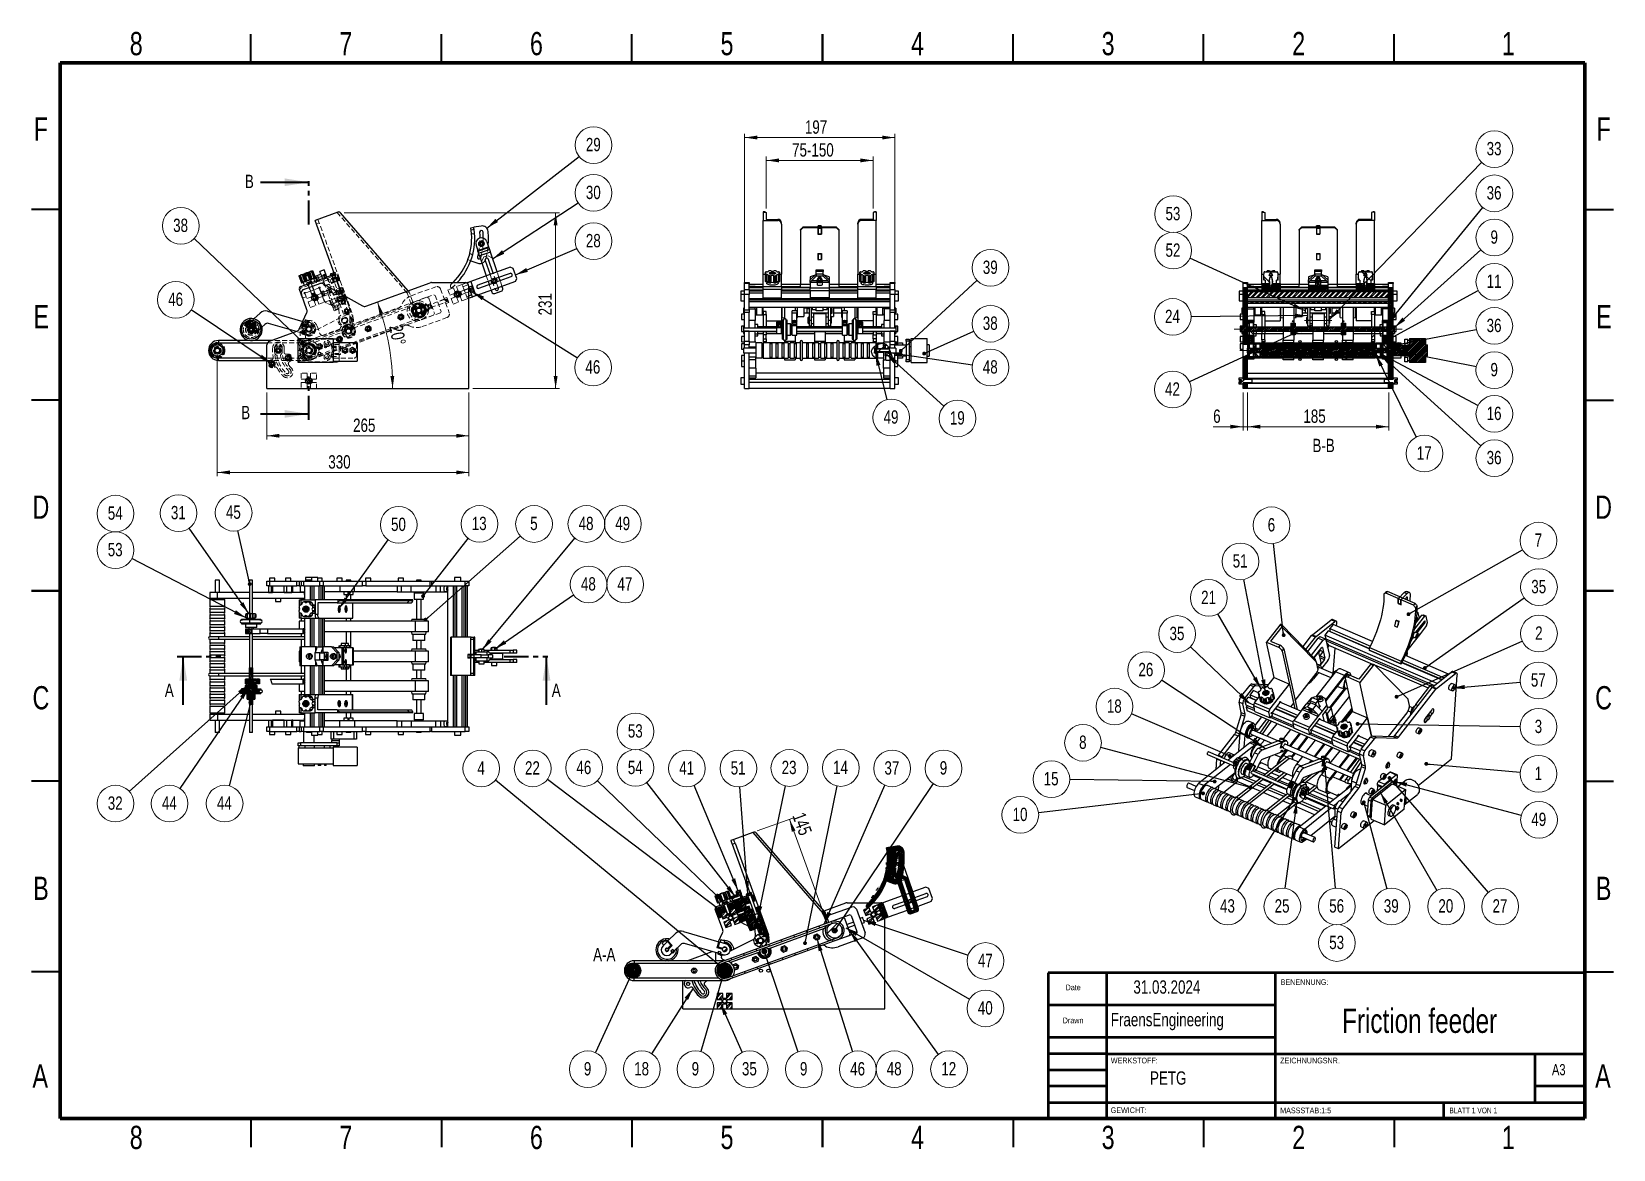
# Model space of a CAD drawing. Header units: millimetres. Extents: x 2 to 418, y 2 to 295.
import ezdxf

# ---------------------------------------------------------------- set-up
doc = ezdxf.new("R2010")
doc.units = ezdxf.units.MM
for name, pattern in [('CENTERX2', [20.32, 12.7, -2.54, 2.54, -2.54]), ('HIDDEN', [1.905, 1.27, -0.635]), ('PHANTOM', [12.7, 6.35, -1.27, 1.27, -1.27, 1.27, -1.27])]:
    doc.linetypes.add(name, pattern=pattern)
doc.styles.add('SLDTEXTSTYLE0', font='TXT', dxfattribs={"width": 0.75})
doc.styles.add('SLDTEXTSTYLE1', font='TXT', dxfattribs={"width": 0.692308})
doc.dimstyles.new('SLDDIMSTYLE0', dxfattribs={"dimtxt": 0.18, "dimasz": 1.016, "dimexe": 0, "dimexo": 0.0625, "dimgap": 0, "dimtad": 0, "dimtih": 1, "dimtoh": 1, "dimdec": 0, "dimrnd": 1e-09, "dimzin": 0, "dimdsep": 46, "dimtxsty": 'Standard', "dimblk1": 'DOT', "dimblk2": 'DOT', "dimsah": 1, "dimcen": 0.09, "dimadec": 0, "dimazin": 0, "dimtfac": 1.016, "dimtdec": 0, "dimtofl": 0, "dimtmove": 0, "dimatfit": 3, "dimldrblk": 'DOT', "dimfxl": 1, "dimfrac": 2, "dimtolj": 1, "dimtzin": 0, "dimarcsym": 0})
doc.dimstyles.new('SLDDIMSTYLE1', dxfattribs={"dimtxt": 0.18, "dimasz": 3.302, "dimexe": 0, "dimexo": 0.0625, "dimgap": 0, "dimtad": 0, "dimtih": 1, "dimtoh": 1, "dimdec": 0, "dimrnd": 1e-09, "dimzin": 0, "dimdsep": 46, "dimtxsty": 'Standard', "dimsah": 1, "dimcen": 0.09, "dimadec": 0, "dimazin": 0, "dimtfac": 3.302, "dimtdec": 0, "dimtofl": 0, "dimtmove": 0, "dimatfit": 3, "dimfxl": 1, "dimfrac": 2, "dimtolj": 1, "dimtzin": 0, "dimarcsym": 0})
doc.dimstyles.new('SLDDIMSTYLE2', dxfattribs={"dimtxt": 3.5, "dimasz": 3.302, "dimexe": 0, "dimexo": 0.0625, "dimgap": 0.875, "dimtad": 1, "dimlfac": 5, "dimrnd": 1e-09, "dimzin": 12, "dimdsep": 46, "dimtxsty": 'SLDTEXTSTYLE0', "dimsah": 1, "dimcen": 0.09, "dimadec": 0, "dimazin": 3, "dimtfac": 1, "dimtofl": 0, "dimtmove": 0, "dimatfit": 3, "dimfxl": 1, "dimfrac": 2, "dimtolj": 1, "dimtzin": 12, "dimarcsym": 0})
doc.dimstyles.new('SLDDIMSTYLE3', dxfattribs={"dimtxt": 3.5, "dimasz": 3.302, "dimexe": 0, "dimexo": 0.0625, "dimgap": 0.875, "dimtad": 1, "dimdec": 0, "dimlfac": 5, "dimrnd": 1e-09, "dimzin": 12, "dimdsep": 46, "dimtxsty": 'SLDTEXTSTYLE0', "dimsah": 1, "dimcen": 0.09, "dimadec": 0, "dimazin": 3, "dimtfac": 1, "dimtdec": 0, "dimtofl": 0, "dimtmove": 0, "dimatfit": 3, "dimfxl": 1, "dimfrac": 2, "dimtolj": 1, "dimtzin": 12, "dimarcsym": 0})
doc.dimstyles.new('SLDDIMSTYLE4', dxfattribs={"dimtxt": 3.5, "dimasz": 3.302, "dimexe": 0, "dimexo": 0.0625, "dimgap": 0.875, "dimtad": 1, "dimdec": 4, "dimlfac": 5, "dimzin": 12, "dimdsep": 46, "dimtxsty": 'SLDTEXTSTYLE0', "dimsah": 1, "dimcen": 0.09, "dimazin": 3, "dimtfac": 1, "dimtofl": 0, "dimtmove": 0, "dimatfit": 3, "dimfxl": 1, "dimfrac": 2, "dimtolj": 1, "dimtzin": 12, "dimarcsym": 0})
doc.dimstyles.new('SLDDIMSTYLE5', dxfattribs={"dimtxt": 3.5, "dimasz": 3.302, "dimexe": 0, "dimexo": 0.0625, "dimgap": 0.875, "dimtad": 1, "dimlfac": 5, "dimrnd": 1e-09, "dimzin": 12, "dimdsep": 46, "dimtxsty": 'SLDTEXTSTYLE0', "dimsah": 1, "dimcen": 0.09, "dimadec": 0, "dimazin": 3, "dimtfac": 1, "dimtmove": 0, "dimatfit": 0, "dimfxl": 1, "dimfrac": 2, "dimtolj": 1, "dimtzin": 12, "dimarcsym": 0})

msp = doc.modelspace()

# ---------------------------------------------------------------- texts
at = {"color": 7, "linetype": 'Continuous', "lineweight": 0}
for s, insert, char_height, attachment_point, style in [('8', (29.938617, 295.11369), 6.096, 2, 'SLDTEXTSTYLE0'), ('7', (84.938617, 295.11369), 6.096, 2, 'SLDTEXTSTYLE0'), ('6', (134.938617, 295.11369), 6.096, 2, 'SLDTEXTSTYLE0'), ('5', (184.938617, 295.11369), 6.096, 2, 'SLDTEXTSTYLE0'), ('4', (234.938617, 295.11369), 6.096, 2, 'SLDTEXTSTYLE0'), ('3', (284.938617, 295.11369), 6.096, 2, 'SLDTEXTSTYLE0'), ('2', (334.938617, 295.11369), 6.096, 2, 'SLDTEXTSTYLE0'), ('1', (389.938617, 295.11369), 6.096, 2, 'SLDTEXTSTYLE0'), ('F', (4.9365, 272.72569), 6.096, 2, 'SLDTEXTSTYLE0'), ('F', (414.9365, 272.72569), 6.096, 2, 'SLDTEXTSTYLE0'), ('E', (5.010583, 223.47569), 6.096, 2, 'SLDTEXTSTYLE0'), ('E', (415.010583, 223.47569), 6.096, 2, 'SLDTEXTSTYLE0'), ('B-B', (341.469188, 188.378825), 3.5, 2, 'SLDTEXTSTYLE0'), ('D', (4.93015, 173.47569), 6.096, 2, 'SLDTEXTSTYLE0'), ('D', (414.93015, 173.47569), 6.096, 2, 'SLDTEXTSTYLE0'), ('C', (4.9365, 123.47569), 6.096, 2, 'SLDTEXTSTYLE0'), ('C', (414.9365, 123.47569), 6.096, 2, 'SLDTEXTSTYLE0'), ('B', (4.953433, 73.47569), 6.096, 2, 'SLDTEXTSTYLE0'), ('B', (414.953433, 73.47569), 6.096, 2, 'SLDTEXTSTYLE0'), ('A-A', (152.753516, 54.788747), 3.5, 2, 'SLDTEXTSTYLE0'), ('31.03.2024', (291.565541, 46.278661), 3.5, 1, 'SLDTEXTSTYLE0'), ('BENENNUNG:', (330.202091, 46.576179), 1.5, 1, 'SLDTEXTSTYLE0'), ('Date', (273.782082, 45.181332), 1.5, 1, 'SLDTEXTSTYLE0'), ('FraensEngineering', (285.645862, 37.727753), 3.5, 1, 'SLDTEXTSTYLE0'), ('Friction feeder', (366.669523, 38.834759), 6.35, 2, 'SLDTEXTSTYLE0'), ('Drawn', (273.031561, 36.519152), 1.5, 1, 'SLDTEXTSTYLE0'), ('WERKSTOFF:', (285.645862, 25.986056), 1.5, 1, 'SLDTEXTSTYLE0'), ('ZEICHNUNGSNR.', (330.073966, 25.986056), 1.5, 1, 'SLDTEXTSTYLE0'), ('A', (4.756583, 24.22569), 6.096, 2, 'SLDTEXTSTYLE0'), ('PETG', (295.93082, 22.398257), 3.5, 1, 'SLDTEXTSTYLE0'), ('A3', (401.388728, 24.300445), 2.9104167, 1, 'SLDTEXTSTYLE0'), ('A', (414.756583, 24.22569), 6.096, 2, 'SLDTEXTSTYLE0'), ('GEWICHT:', (285.617811, 12.949312), 1.4986, 1, 'SLDTEXTSTYLE0'), ('MASSSTAB:1:5', (330.073966, 12.900087), 1.5, 1, 'SLDTEXTSTYLE0'), ('BLATT 1 VON 1', (374.478294, 12.900087), 1.5, 1, 'SLDTEXTSTYLE1'), ('8', (29.938617, 8.11369), 6.096, 2, 'SLDTEXTSTYLE0'), ('7', (84.938617, 8.11369), 6.096, 2, 'SLDTEXTSTYLE0'), ('6', (134.938617, 8.11369), 6.096, 2, 'SLDTEXTSTYLE0'), ('5', (184.938617, 8.11369), 6.096, 2, 'SLDTEXTSTYLE0'), ('4', (234.938617, 8.11369), 6.096, 2, 'SLDTEXTSTYLE0'), ('3', (284.938617, 8.11369), 6.096, 2, 'SLDTEXTSTYLE0'), ('2', (334.938617, 8.11369), 6.096, 2, 'SLDTEXTSTYLE0'), ('1', (389.938617, 8.11369), 6.096, 2, 'SLDTEXTSTYLE0')]:
    msp.add_mtext(s, dxfattribs=dict(at, insert=insert, char_height=char_height, attachment_point=attachment_point, style=style))
at = {"color": 7, "linetype": 'Continuous', "char_height": 3.5, "attachment_point": 1, "style": 'SLDTEXTSTYLE0'}
for s, insert in [('B', (58.450891, 257.661318)), ('B', (57.487911, 197.012319)), ('A', (37.441605, 124.145942)), ('A', (138.97156, 124.145942))]:
    msp.add_mtext(s, dxfattribs=dict(at, insert=insert))

# ---------------------------------------------------------------- blocks, each defined once
blk = doc.blocks.new('SW_NOTE_0')
at = {"color": 0, "linetype": 'Continuous', "lineweight": 0}
blk.add_circle((4.8, -0.43), 4.82, dxfattribs=at)
at = {"color": 0, "linetype": 'Continuous', "lineweight": 0, "insert": (4.76, 1.46), "char_height": 3.5, "attachment_point": 2, "style": 'SLDTEXTSTYLE0'}
blk.add_mtext('1', dxfattribs=at)
blk = doc.blocks.new('_Dot')
at = {"color": 0, "linetype": 'ByBlock', "lineweight": -2}
blk.add_line((-0.5, 0), (-1, 0), dxfattribs=at)
at = {"color": 0, "linetype": 'ByBlock', "const_width": 0.5}
blk.add_lwpolyline([(-0.25, 0, 1), (0.25, 0, 1)], format="xyb", close=True, dxfattribs=at)
blk = doc.blocks.new('SW_NOTE_1')
at = {"color": 0, "linetype": 'Continuous', "lineweight": 0}
blk.add_circle((4.4, 1.95), 4.82, dxfattribs=at)
at = {"color": 0, "linetype": 'Continuous', "lineweight": 0, "insert": (4.37, 3.84), "char_height": 3.5, "attachment_point": 2, "style": 'SLDTEXTSTYLE0'}
blk.add_mtext('2', dxfattribs=at)
blk = doc.blocks.new('SW_NOTE_2')
at = {"color": 0, "linetype": 'Continuous', "lineweight": 0}
blk.add_circle((4.82, -0.08), 4.82, dxfattribs=at)
at = {"color": 0, "linetype": 'Continuous', "lineweight": 0, "insert": (4.78, 1.81), "char_height": 3.5, "attachment_point": 2, "style": 'SLDTEXTSTYLE0'}
blk.add_mtext('3', dxfattribs=at)
blk = doc.blocks.new('SW_NOTE_3')
at = {"color": 0, "linetype": 'Continuous', "lineweight": 0}
blk.add_circle((-0.53, 4.79), 4.82, dxfattribs=at)
at = {"color": 0, "linetype": 'Continuous', "lineweight": 0, "insert": (-0.56, 6.68), "char_height": 3.5, "attachment_point": 2, "style": 'SLDTEXTSTYLE0'}
blk.add_mtext('6', dxfattribs=at)
blk = doc.blocks.new('SW_NOTE_4')
at = {"color": 0, "linetype": 'Continuous', "lineweight": 0}
blk.add_circle((4.19, 2.37), 4.82, dxfattribs=at)
at = {"color": 0, "linetype": 'Continuous', "lineweight": 0, "insert": (4.16, 4.26), "char_height": 3.5, "attachment_point": 2, "style": 'SLDTEXTSTYLE0'}
blk.add_mtext('7', dxfattribs=at)
blk = doc.blocks.new('SW_NOTE_5')
at = {"color": 0, "linetype": 'Continuous', "lineweight": 0}
blk.add_circle((-4.65, 1.24), 4.82, dxfattribs=at)
at = {"color": 0, "linetype": 'Continuous', "lineweight": 0, "insert": (-4.69, 3.13), "char_height": 3.5, "attachment_point": 2, "style": 'SLDTEXTSTYLE0'}
blk.add_mtext('8', dxfattribs=at)
blk = doc.blocks.new('SW_NOTE_6')
at = {"color": 0, "linetype": 'Continuous', "lineweight": 0}
blk.add_circle((-4.78, -0.56), 4.82, dxfattribs=at)
at = {"color": 0, "linetype": 'Continuous', "lineweight": 0, "insert": (-4.85, 1.32), "char_height": 3.5, "attachment_point": 2, "style": 'SLDTEXTSTYLE0'}
blk.add_mtext('10', dxfattribs=at)
blk = doc.blocks.new('SW_NOTE_7')
at = {"color": 0, "linetype": 'Continuous', "lineweight": 0}
blk.add_circle((-4.82, 0.07), 4.82, dxfattribs=at)
at = {"color": 0, "linetype": 'Continuous', "lineweight": 0, "insert": (-4.89, 1.96), "char_height": 3.5, "attachment_point": 2, "style": 'SLDTEXTSTYLE0'}
blk.add_mtext('15', dxfattribs=at)
blk = doc.blocks.new('SW_NOTE_8')
at = {"color": 0, "linetype": 'Continuous', "lineweight": 0}
blk.add_circle((-4.43, 1.9), 4.82, dxfattribs=at)
at = {"color": 0, "linetype": 'Continuous', "lineweight": 0, "insert": (-4.5, 3.79), "char_height": 3.5, "attachment_point": 2, "style": 'SLDTEXTSTYLE0'}
blk.add_mtext('18', dxfattribs=at)
blk = doc.blocks.new('SW_NOTE_9')
at = {"color": 0, "linetype": 'Continuous', "lineweight": 0}
blk.add_circle((2.41, -4.17), 4.82, dxfattribs=at)
at = {"color": 0, "linetype": 'Continuous', "lineweight": 0, "insert": (2.34, -2.28), "char_height": 3.5, "attachment_point": 2, "style": 'SLDTEXTSTYLE0'}
blk.add_mtext('20', dxfattribs=at)
blk = doc.blocks.new('SW_NOTE_10')
at = {"color": 0, "linetype": 'Continuous', "lineweight": 0}
blk.add_circle((1.24, -4.66), 4.82, dxfattribs=at)
at = {"color": 0, "linetype": 'Continuous', "lineweight": 0, "insert": (1.17, -2.77), "char_height": 3.5, "attachment_point": 2, "style": 'SLDTEXTSTYLE0'}
blk.add_mtext('39', dxfattribs=at)
blk = doc.blocks.new('SW_NOTE_11')
at = {"color": 0, "linetype": 'Continuous', "lineweight": 0}
blk.add_circle((-2.4, 4.18), 4.82, dxfattribs=at)
at = {"color": 0, "linetype": 'Continuous', "lineweight": 0, "insert": (-2.47, 6.06), "char_height": 3.5, "attachment_point": 2, "style": 'SLDTEXTSTYLE0'}
blk.add_mtext('21', dxfattribs=at)
blk = doc.blocks.new('SW_NOTE_12')
at = {"color": 0, "linetype": 'Continuous', "lineweight": 0}
blk.add_circle((-0.91, 4.73), 4.82, dxfattribs=at)
at = {"color": 0, "linetype": 'Continuous', "lineweight": 0, "insert": (-0.98, 6.62), "char_height": 3.5, "attachment_point": 2, "style": 'SLDTEXTSTYLE0'}
blk.add_mtext('51', dxfattribs=at)
blk = doc.blocks.new('SW_NOTE_13')
at = {"color": 0, "linetype": 'Continuous', "lineweight": 0}
blk.add_circle((-0.66, -4.77), 4.82, dxfattribs=at)
at = {"color": 0, "linetype": 'Continuous', "lineweight": 0, "insert": (-0.73, -2.88), "char_height": 3.5, "attachment_point": 2, "style": 'SLDTEXTSTYLE0'}
blk.add_mtext('25', dxfattribs=at)
blk = doc.blocks.new('SW_NOTE_14')
at = {"color": 0, "linetype": 'Continuous', "lineweight": 0}
blk.add_circle((-4.02, 2.65), 4.82, dxfattribs=at)
at = {"color": 0, "linetype": 'Continuous', "lineweight": 0, "insert": (-4.09, 4.54), "char_height": 3.5, "attachment_point": 2, "style": 'SLDTEXTSTYLE0'}
blk.add_mtext('26', dxfattribs=at)
blk = doc.blocks.new('SW_NOTE_15')
at = {"color": 0, "linetype": 'Continuous', "lineweight": 0}
blk.add_circle((0.42, -4.8), 4.82, dxfattribs=at)
at = {"color": 0, "linetype": 'Continuous', "lineweight": 0, "insert": (0.35, -2.91), "char_height": 3.5, "attachment_point": 2, "style": 'SLDTEXTSTYLE0'}
blk.add_mtext('56', dxfattribs=at)
blk = doc.blocks.new('SW_NOTE_16')
at = {"color": 0, "linetype": 'Continuous', "lineweight": 0}
blk.add_circle((2.59, 2.62), 4.82, dxfattribs=at)
at = {"color": 0, "linetype": 'Continuous', "lineweight": 0, "insert": (2.52, 4.51), "char_height": 3.5, "attachment_point": 2, "style": 'SLDTEXTSTYLE0'}
blk.add_mtext('53', dxfattribs=at)
blk = doc.blocks.new('SW_NOTE_17')
at = {"color": 0, "linetype": 'Continuous', "lineweight": 0}
blk.add_circle((3.15, -3.65), 4.82, dxfattribs=at)
at = {"color": 0, "linetype": 'Continuous', "lineweight": 0, "insert": (3.08, -1.76), "char_height": 3.5, "attachment_point": 2, "style": 'SLDTEXTSTYLE0'}
blk.add_mtext('27', dxfattribs=at)
blk = doc.blocks.new('SW_NOTE_18')
at = {"color": 0, "linetype": 'Continuous', "lineweight": 0}
blk.add_circle((4.66, -1.24), 4.82, dxfattribs=at)
at = {"color": 0, "linetype": 'Continuous', "lineweight": 0, "insert": (4.59, 0.65), "char_height": 3.5, "attachment_point": 2, "style": 'SLDTEXTSTYLE0'}
blk.add_mtext('49', dxfattribs=at)
blk = doc.blocks.new('SW_NOTE_19')
at = {"color": 0, "linetype": 'Continuous', "lineweight": 0}
blk.add_circle((3.93, 2.79), 4.82, dxfattribs=at)
at = {"color": 0, "linetype": 'Continuous', "lineweight": 0, "insert": (3.86, 4.67), "char_height": 3.5, "attachment_point": 2, "style": 'SLDTEXTSTYLE0'}
blk.add_mtext('35', dxfattribs=at)
blk = doc.blocks.new('SW_NOTE_20')
at = {"color": 0, "linetype": 'Continuous', "lineweight": 0}
blk.add_circle((-3.48, 3.33), 4.82, dxfattribs=at)
at = {"color": 0, "linetype": 'Continuous', "lineweight": 0, "insert": (-3.55, 5.22), "char_height": 3.5, "attachment_point": 2, "style": 'SLDTEXTSTYLE0'}
blk.add_mtext('35', dxfattribs=at)
blk = doc.blocks.new('SW_NOTE_21')
at = {"color": 0, "linetype": 'Continuous', "lineweight": 0}
blk.add_circle((-2.53, -4.1), 4.82, dxfattribs=at)
at = {"color": 0, "linetype": 'Continuous', "lineweight": 0, "insert": (-2.6, -2.21), "char_height": 3.5, "attachment_point": 2, "style": 'SLDTEXTSTYLE0'}
blk.add_mtext('43', dxfattribs=at)
blk = doc.blocks.new('SW_NOTE_22')
at = {"color": 0, "linetype": 'Continuous', "lineweight": 0}
blk.add_circle((4.8, 0.43), 4.82, dxfattribs=at)
at = {"color": 0, "linetype": 'Continuous', "lineweight": 0, "insert": (4.73, 2.31), "char_height": 3.5, "attachment_point": 2, "style": 'SLDTEXTSTYLE0'}
blk.add_mtext('57', dxfattribs=at)
blk = doc.blocks.new('_D')
at = {"color": 7, "linetype": 'Continuous', "lineweight": 18}
for p, q in [((64.22, 200.55), (64.22, 188.17)), ((117.22, 200.55), (117.22, 188.17)), ((64.22, 189.17), (117.22, 189.17))]:
    blk.add_line(p, q, dxfattribs=at)
for points in [[(64.22, 189.17), (67.53, 188.66), (67.53, 189.68)], [(117.22, 189.17), (113.92, 189.68), (113.92, 188.66)]]:
    blk.add_solid(points, dxfattribs=at)
at = {"color": 7, "linetype": 'Continuous', "lineweight": 18, "insert": (86.84, 193.68), "char_height": 3.5, "attachment_point": 1, "style": 'SLDTEXTSTYLE0'}
blk.add_mtext('265', dxfattribs=at)
blk = doc.blocks.new('_D_1')
at = {"color": 7, "linetype": 'Continuous', "lineweight": 18}
for p, q in [((84.51, 247.68), (140.98, 247.68)), ((139.98, 201.55), (139.98, 247.68)), ((118.22, 201.55), (140.98, 201.55))]:
    blk.add_line(p, q, dxfattribs=at)
for points in [[(139.98, 247.68), (139.47, 244.38), (140.49, 244.38)], [(139.98, 201.55), (140.49, 204.85), (139.47, 204.85)]]:
    blk.add_solid(points, dxfattribs=at)
at = {"color": 7, "linetype": 'Continuous', "lineweight": 18, "insert": (135.47, 220.74), "char_height": 3.5, "attachment_point": 1, "rotation": 90, "style": 'SLDTEXTSTYLE0'}
blk.add_mtext('231', dxfattribs=at)
blk = doc.blocks.new('_D_2')
at = {"color": 7, "linetype": 'Continuous', "lineweight": 18}
blk.add_arc((30.8, 201.55), 66.42, 0, 20, dxfattribs=at)
for points in [[(93.21, 224.27), (93.78, 220.98), (94.75, 221.3)], [(97.22, 201.55), (97.64, 204.87), (96.63, 204.84)]]:
    blk.add_solid(points, dxfattribs=at)
at = {"color": 7, "linetype": 'Continuous', "lineweight": 18, "insert": (99.75, 218.55), "char_height": 3.5, "attachment_point": 1, "rotation": 281.0095, "style": 'SLDTEXTSTYLE0'}
blk.add_mtext('20°', dxfattribs=at)
blk = doc.blocks.new('_D_3')
at = {"color": 7, "linetype": 'Continuous', "lineweight": 18}
for p, q in [((51.22, 210.55), (51.22, 178.55)), ((117.22, 200.55), (117.22, 178.55)), ((117.22, 179.55), (51.22, 179.55))]:
    blk.add_line(p, q, dxfattribs=at)
for points in [[(51.22, 179.55), (54.53, 179.04), (54.53, 180.06)], [(117.22, 179.55), (113.92, 180.06), (113.92, 179.04)]]:
    blk.add_solid(points, dxfattribs=at)
at = {"color": 7, "linetype": 'Continuous', "lineweight": 18, "insert": (80.34, 184.06), "char_height": 3.5, "attachment_point": 1, "style": 'SLDTEXTSTYLE0'}
blk.add_mtext('330', dxfattribs=at)
blk = doc.blocks.new('SW_NOTE_23')
at = {"color": 0, "linetype": 'Continuous', "lineweight": 0}
blk.add_circle((-4.01, 2.67), 4.82, dxfattribs=at)
at = {"color": 0, "linetype": 'Continuous', "lineweight": 0, "insert": (-4.08, 4.56), "char_height": 3.5, "attachment_point": 2, "style": 'SLDTEXTSTYLE0'}
blk.add_mtext('46', dxfattribs=at)
blk = doc.blocks.new('SW_NOTE_24')
at = {"color": 0, "linetype": 'Continuous', "lineweight": 0}
blk.add_circle((4.42, 1.91), 4.82, dxfattribs=at)
at = {"color": 0, "linetype": 'Continuous', "lineweight": 0, "insert": (4.35, 3.8), "char_height": 3.5, "attachment_point": 2, "style": 'SLDTEXTSTYLE0'}
blk.add_mtext('28', dxfattribs=at)
blk = doc.blocks.new('SW_NOTE_25')
at = {"color": 0, "linetype": 'Continuous', "lineweight": 0}
blk.add_circle((4.08, -2.56), 4.82, dxfattribs=at)
at = {"color": 0, "linetype": 'Continuous', "lineweight": 0, "insert": (4.01, -0.67), "char_height": 3.5, "attachment_point": 2, "style": 'SLDTEXTSTYLE0'}
blk.add_mtext('46', dxfattribs=at)
blk = doc.blocks.new('SW_NOTE_26')
at = {"color": 0, "linetype": 'Continuous', "lineweight": 0}
blk.add_circle((3.8, 2.96), 4.82, dxfattribs=at)
at = {"color": 0, "linetype": 'Continuous', "lineweight": 0, "insert": (3.73, 4.85), "char_height": 3.5, "attachment_point": 2, "style": 'SLDTEXTSTYLE0'}
blk.add_mtext('29', dxfattribs=at)
blk = doc.blocks.new('SW_NOTE_27')
at = {"color": 0, "linetype": 'Continuous', "lineweight": 0}
blk.add_circle((4.03, 2.64), 4.82, dxfattribs=at)
at = {"color": 0, "linetype": 'Continuous', "lineweight": 0, "insert": (3.96, 4.52), "char_height": 3.5, "attachment_point": 2, "style": 'SLDTEXTSTYLE0'}
blk.add_mtext('30', dxfattribs=at)
blk = doc.blocks.new('SW_NOTE_28')
at = {"color": 0, "linetype": 'Continuous', "lineweight": 0}
blk.add_circle((-3.49, 3.32), 4.82, dxfattribs=at)
at = {"color": 0, "linetype": 'Continuous', "lineweight": 0, "insert": (-3.56, 5.21), "char_height": 3.5, "attachment_point": 2, "style": 'SLDTEXTSTYLE0'}
blk.add_mtext('38', dxfattribs=at)
blk = doc.blocks.new('SW_NOTE_29')
at = {"color": 0, "linetype": 'Continuous', "lineweight": 0}
blk.add_circle((2.79, 3.93), 4.82, dxfattribs=at)
at = {"color": 0, "linetype": 'Continuous', "lineweight": 0, "insert": (2.72, 5.81), "char_height": 3.5, "attachment_point": 2, "style": 'SLDTEXTSTYLE0'}
blk.add_mtext('50', dxfattribs=at)
blk = doc.blocks.new('SW_NOTE_30')
at = {"color": 0, "linetype": 'Continuous', "lineweight": 0}
blk.add_circle((2.97, 3.8), 4.82, dxfattribs=at)
at = {"color": 0, "linetype": 'Continuous', "lineweight": 0, "insert": (2.9, 5.68), "char_height": 3.5, "attachment_point": 2, "style": 'SLDTEXTSTYLE0'}
blk.add_mtext('13', dxfattribs=at)
blk = doc.blocks.new('SW_NOTE_31')
at = {"color": 0, "linetype": 'Continuous', "lineweight": 0}
blk.add_circle((3.07, 3.71), 4.82, dxfattribs=at)
at = {"color": 0, "linetype": 'Continuous', "lineweight": 0, "insert": (3, 5.6), "char_height": 3.5, "attachment_point": 2, "style": 'SLDTEXTSTYLE0'}
blk.add_mtext('48', dxfattribs=at)
blk = doc.blocks.new('SW_NOTE_32')
at = {"color": 0, "linetype": 'Continuous', "lineweight": 0}
blk.add_circle((2.59, 2.62), 4.82, dxfattribs=at)
at = {"color": 0, "linetype": 'Continuous', "lineweight": 0, "insert": (2.52, 4.51), "char_height": 3.5, "attachment_point": 2, "style": 'SLDTEXTSTYLE0'}
blk.add_mtext('49', dxfattribs=at)
blk = doc.blocks.new('SW_NOTE_33')
at = {"color": 0, "linetype": 'Continuous', "lineweight": 0}
blk.add_circle((3.97, 2.73), 4.82, dxfattribs=at)
at = {"color": 0, "linetype": 'Continuous', "lineweight": 0, "insert": (3.9, 4.62), "char_height": 3.5, "attachment_point": 2, "style": 'SLDTEXTSTYLE0'}
blk.add_mtext('48', dxfattribs=at)
blk = doc.blocks.new('SW_NOTE_34')
at = {"color": 0, "linetype": 'Continuous', "lineweight": 0}
blk.add_circle((2.59, 2.62), 4.82, dxfattribs=at)
at = {"color": 0, "linetype": 'Continuous', "lineweight": 0, "insert": (2.52, 4.51), "char_height": 3.5, "attachment_point": 2, "style": 'SLDTEXTSTYLE0'}
blk.add_mtext('47', dxfattribs=at)
blk = doc.blocks.new('SW_NOTE_35')
at = {"color": 0, "linetype": 'Continuous', "lineweight": 0}
blk.add_circle((-2.76, 3.95), 4.82, dxfattribs=at)
at = {"color": 0, "linetype": 'Continuous', "lineweight": 0, "insert": (-2.83, 5.84), "char_height": 3.5, "attachment_point": 2, "style": 'SLDTEXTSTYLE0'}
blk.add_mtext('31', dxfattribs=at)
blk = doc.blocks.new('SW_NOTE_36')
at = {"color": 0, "linetype": 'Continuous', "lineweight": 0}
blk.add_circle((-4.28, 2.22), 4.82, dxfattribs=at)
at = {"color": 0, "linetype": 'Continuous', "lineweight": 0, "insert": (-4.35, 4.11), "char_height": 3.5, "attachment_point": 2, "style": 'SLDTEXTSTYLE0'}
blk.add_mtext('53', dxfattribs=at)
blk = doc.blocks.new('SW_NOTE_37')
at = {"color": 0, "linetype": 'Continuous', "lineweight": 0}
blk.add_circle((2.59, 2.62), 4.82, dxfattribs=at)
at = {"color": 0, "linetype": 'Continuous', "lineweight": 0, "insert": (2.52, 4.51), "char_height": 3.5, "attachment_point": 2, "style": 'SLDTEXTSTYLE0'}
blk.add_mtext('54', dxfattribs=at)
blk = doc.blocks.new('SW_NOTE_38')
at = {"color": 0, "linetype": 'Continuous', "lineweight": 0}
blk.add_circle((-3.59, -3.21), 4.82, dxfattribs=at)
at = {"color": 0, "linetype": 'Continuous', "lineweight": 0, "insert": (-3.66, -1.32), "char_height": 3.5, "attachment_point": 2, "style": 'SLDTEXTSTYLE0'}
blk.add_mtext('32', dxfattribs=at)
blk = doc.blocks.new('SW_NOTE_39')
at = {"color": 0, "linetype": 'Continuous', "lineweight": 0}
blk.add_circle((-2.71, -3.98), 4.82, dxfattribs=at)
at = {"color": 0, "linetype": 'Continuous', "lineweight": 0, "insert": (-2.78, -2.09), "char_height": 3.5, "attachment_point": 2, "style": 'SLDTEXTSTYLE0'}
blk.add_mtext('44', dxfattribs=at)
blk = doc.blocks.new('SW_NOTE_40')
at = {"color": 0, "linetype": 'Continuous', "lineweight": 0}
blk.add_circle((-1.19, -4.67), 4.82, dxfattribs=at)
at = {"color": 0, "linetype": 'Continuous', "lineweight": 0, "insert": (-1.27, -2.78), "char_height": 3.5, "attachment_point": 2, "style": 'SLDTEXTSTYLE0'}
blk.add_mtext('44', dxfattribs=at)
blk = doc.blocks.new('SW_NOTE_41')
at = {"color": 0, "linetype": 'Continuous', "lineweight": 0}
blk.add_circle((-1.06, 4.7), 4.82, dxfattribs=at)
at = {"color": 0, "linetype": 'Continuous', "lineweight": 0, "insert": (-1.13, 6.59), "char_height": 3.5, "attachment_point": 2, "style": 'SLDTEXTSTYLE0'}
blk.add_mtext('45', dxfattribs=at)
blk = doc.blocks.new('SW_NOTE_42')
at = {"color": 0, "linetype": 'Continuous', "lineweight": 0}
blk.add_circle((3.61, 3.18), 4.82, dxfattribs=at)
at = {"color": 0, "linetype": 'Continuous', "lineweight": 0, "insert": (3.58, 5.07), "char_height": 3.5, "attachment_point": 2, "style": 'SLDTEXTSTYLE0'}
blk.add_mtext('5', dxfattribs=at)
blk = doc.blocks.new('_D_4')
at = {"color": 7, "linetype": 'Continuous', "lineweight": 18}
for p, q in [((189.56, 227.27), (189.56, 268.41)), ((189.56, 267.41), (228.96, 267.41)), ((228.96, 228.55), (228.96, 268.41))]:
    blk.add_line(p, q, dxfattribs=at)
for points in [[(189.56, 267.41), (192.86, 266.91), (192.86, 267.92)], [(228.96, 267.41), (225.66, 267.92), (225.66, 266.91)]]:
    blk.add_solid(points, dxfattribs=at)
at = {"color": 7, "linetype": 'Continuous', "lineweight": 18, "insert": (205.38, 271.92), "char_height": 3.5, "attachment_point": 1, "style": 'SLDTEXTSTYLE0'}
blk.add_mtext('197', dxfattribs=at)
blk = doc.blocks.new('_D_5')
at = {"color": 7, "linetype": 'Continuous', "lineweight": 18}
for p, q in [((195.26, 248.77), (195.26, 262.41)), ((223.26, 248.77), (223.26, 262.41)), ((195.26, 261.41), (223.26, 261.41))]:
    blk.add_line(p, q, dxfattribs=at)
for points in [[(195.26, 261.41), (198.56, 260.91), (198.56, 261.92)], [(223.26, 261.41), (219.96, 261.92), (219.96, 260.91)]]:
    blk.add_solid(points, dxfattribs=at)
at = {"color": 7, "linetype": 'Continuous', "lineweight": 18, "insert": (202.02, 265.92), "char_height": 3.5, "attachment_point": 1, "style": 'SLDTEXTSTYLE0'}
blk.add_mtext('75-150', dxfattribs=at)
blk = doc.blocks.new('SW_NOTE_43')
at = {"color": 0, "linetype": 'Continuous', "lineweight": 0}
blk.add_circle((3.57, -3.23), 4.82, dxfattribs=at)
at = {"color": 0, "linetype": 'Continuous', "lineweight": 0, "insert": (3.5, -1.34), "char_height": 3.5, "attachment_point": 2, "style": 'SLDTEXTSTYLE0'}
blk.add_mtext('19', dxfattribs=at)
blk = doc.blocks.new('SW_NOTE_44')
at = {"color": 0, "linetype": 'Continuous', "lineweight": 0}
blk.add_circle((4.77, -0.7), 4.82, dxfattribs=at)
at = {"color": 0, "linetype": 'Continuous', "lineweight": 0, "insert": (4.7, 1.19), "char_height": 3.5, "attachment_point": 2, "style": 'SLDTEXTSTYLE0'}
blk.add_mtext('48', dxfattribs=at)
blk = doc.blocks.new('SW_NOTE_45')
at = {"color": 0, "linetype": 'Continuous', "lineweight": 0}
blk.add_circle((1.15, -4.68), 4.82, dxfattribs=at)
at = {"color": 0, "linetype": 'Continuous', "lineweight": 0, "insert": (1.08, -2.79), "char_height": 3.5, "attachment_point": 2, "style": 'SLDTEXTSTYLE0'}
blk.add_mtext('49', dxfattribs=at)
blk = doc.blocks.new('SW_NOTE_46')
at = {"color": 0, "linetype": 'Continuous', "lineweight": 0}
blk.add_circle((4.39, 1.98), 4.82, dxfattribs=at)
at = {"color": 0, "linetype": 'Continuous', "lineweight": 0, "insert": (4.32, 3.86), "char_height": 3.5, "attachment_point": 2, "style": 'SLDTEXTSTYLE0'}
blk.add_mtext('38', dxfattribs=at)
blk = doc.blocks.new('SW_NOTE_47')
at = {"color": 0, "linetype": 'Continuous', "lineweight": 0}
blk.add_circle((3.54, 3.27), 4.82, dxfattribs=at)
at = {"color": 0, "linetype": 'Continuous', "lineweight": 0, "insert": (3.47, 5.16), "char_height": 3.5, "attachment_point": 2, "style": 'SLDTEXTSTYLE0'}
blk.add_mtext('39', dxfattribs=at)
blk = doc.blocks.new('_D_6')
at = {"color": 7, "linetype": 'Continuous', "lineweight": 18}
for p, q in [((192.9, 85.47), (202.25, 88.87)), ((211.23, 61.28), (201.31, 88.53))]:
    blk.add_line(p, q, dxfattribs=at)
for points in [[(201.31, 88.53), (201.97, 85.25), (202.92, 85.6)], [(211.23, 61.28), (210.58, 64.56), (209.63, 64.21)]]:
    blk.add_solid(points, dxfattribs=at)
at = {"color": 7, "linetype": 'Continuous', "lineweight": 18, "insert": (205.33, 90.69), "char_height": 3.5, "attachment_point": 1, "rotation": 290, "style": 'SLDTEXTSTYLE0'}
blk.add_mtext('145', dxfattribs=at)
blk = doc.blocks.new('SW_NOTE_48')
at = {"color": 0, "linetype": 'Continuous', "lineweight": 0}
blk.add_circle((-3.71, 3.07), 4.82, dxfattribs=at)
at = {"color": 0, "linetype": 'Continuous', "lineweight": 0, "insert": (-3.75, 4.96), "char_height": 3.5, "attachment_point": 2, "style": 'SLDTEXTSTYLE0'}
blk.add_mtext('4', dxfattribs=at)
blk = doc.blocks.new('SW_NOTE_49')
at = {"color": 0, "linetype": 'Continuous', "lineweight": 0}
blk.add_circle((2.68, 4), 4.82, dxfattribs=at)
at = {"color": 0, "linetype": 'Continuous', "lineweight": 0, "insert": (2.65, 5.89), "char_height": 3.5, "attachment_point": 2, "style": 'SLDTEXTSTYLE0'}
blk.add_mtext('9', dxfattribs=at)
blk = doc.blocks.new('SW_NOTE_50')
at = {"color": 0, "linetype": 'Continuous', "lineweight": 0}
blk.add_circle((1.54, -4.57), 4.82, dxfattribs=at)
at = {"color": 0, "linetype": 'Continuous', "lineweight": 0, "insert": (1.5, -2.68), "char_height": 3.5, "attachment_point": 2, "style": 'SLDTEXTSTYLE0'}
blk.add_mtext('9', dxfattribs=at)
blk = doc.blocks.new('SW_NOTE_51')
at = {"color": 0, "linetype": 'Continuous', "lineweight": 0}
blk.add_circle((-1.35, -4.62), 4.82, dxfattribs=at)
at = {"color": 0, "linetype": 'Continuous', "lineweight": 0, "insert": (-1.39, -2.74), "char_height": 3.5, "attachment_point": 2, "style": 'SLDTEXTSTYLE0'}
blk.add_mtext('9', dxfattribs=at)
blk = doc.blocks.new('SW_NOTE_52')
at = {"color": 0, "linetype": 'Continuous', "lineweight": 0}
blk.add_circle((-2.01, -4.38), 4.82, dxfattribs=at)
at = {"color": 0, "linetype": 'Continuous', "lineweight": 0, "insert": (-2.05, -2.49), "char_height": 3.5, "attachment_point": 2, "style": 'SLDTEXTSTYLE0'}
blk.add_mtext('9', dxfattribs=at)
blk = doc.blocks.new('SW_NOTE_53')
at = {"color": 0, "linetype": 'Continuous', "lineweight": 0}
blk.add_circle((1.44, -4.6), 4.82, dxfattribs=at)
at = {"color": 0, "linetype": 'Continuous', "lineweight": 0, "insert": (1.37, -2.71), "char_height": 3.5, "attachment_point": 2, "style": 'SLDTEXTSTYLE0'}
blk.add_mtext('46', dxfattribs=at)
blk = doc.blocks.new('SW_NOTE_54')
at = {"color": 0, "linetype": 'Continuous', "lineweight": 0}
blk.add_circle((2.59, 2.62), 4.82, dxfattribs=at)
at = {"color": 0, "linetype": 'Continuous', "lineweight": 0, "insert": (2.52, 4.51), "char_height": 3.5, "attachment_point": 2, "style": 'SLDTEXTSTYLE0'}
blk.add_mtext('48', dxfattribs=at)
blk = doc.blocks.new('SW_NOTE_55')
at = {"color": 0, "linetype": 'Continuous', "lineweight": 0}
blk.add_circle((2.81, -3.91), 4.82, dxfattribs=at)
at = {"color": 0, "linetype": 'Continuous', "lineweight": 0, "insert": (2.74, -2.02), "char_height": 3.5, "attachment_point": 2, "style": 'SLDTEXTSTYLE0'}
blk.add_mtext('12', dxfattribs=at)
blk = doc.blocks.new('SW_NOTE_56')
at = {"color": 0, "linetype": 'Continuous', "lineweight": 0}
blk.add_circle((4.57, -1.53), 4.82, dxfattribs=at)
at = {"color": 0, "linetype": 'Continuous', "lineweight": 0, "insert": (4.5, 0.35), "char_height": 3.5, "attachment_point": 2, "style": 'SLDTEXTSTYLE0'}
blk.add_mtext('47', dxfattribs=at)
blk = doc.blocks.new('SW_NOTE_57')
at = {"color": 0, "linetype": 'Continuous', "lineweight": 0}
blk.add_circle((0.96, 4.72), 4.82, dxfattribs=at)
at = {"color": 0, "linetype": 'Continuous', "lineweight": 0, "insert": (0.89, 6.61), "char_height": 3.5, "attachment_point": 2, "style": 'SLDTEXTSTYLE0'}
blk.add_mtext('14', dxfattribs=at)
blk = doc.blocks.new('SW_NOTE_58')
at = {"color": 0, "linetype": 'Continuous', "lineweight": 0}
blk.add_circle((-3.84, 2.91), 4.82, dxfattribs=at)
at = {"color": 0, "linetype": 'Continuous', "lineweight": 0, "insert": (-3.91, 4.79), "char_height": 3.5, "attachment_point": 2, "style": 'SLDTEXTSTYLE0'}
blk.add_mtext('22', dxfattribs=at)
blk = doc.blocks.new('SW_NOTE_59')
at = {"color": 0, "linetype": 'Continuous', "lineweight": 0}
blk.add_circle((-3.47, 3.34), 4.82, dxfattribs=at)
at = {"color": 0, "linetype": 'Continuous', "lineweight": 0, "insert": (-3.54, 5.23), "char_height": 3.5, "attachment_point": 2, "style": 'SLDTEXTSTYLE0'}
blk.add_mtext('46', dxfattribs=at)
blk = doc.blocks.new('SW_NOTE_60')
at = {"color": 0, "linetype": 'Continuous', "lineweight": 0}
blk.add_circle((0.99, 4.71), 4.82, dxfattribs=at)
at = {"color": 0, "linetype": 'Continuous', "lineweight": 0, "insert": (0.92, 6.6), "char_height": 3.5, "attachment_point": 2, "style": 'SLDTEXTSTYLE0'}
blk.add_mtext('23', dxfattribs=at)
blk = doc.blocks.new('SW_NOTE_61')
at = {"color": 0, "linetype": 'Continuous', "lineweight": 0}
blk.add_circle((-0.36, 4.8), 4.82, dxfattribs=at)
at = {"color": 0, "linetype": 'Continuous', "lineweight": 0, "insert": (-0.43, 6.69), "char_height": 3.5, "attachment_point": 2, "style": 'SLDTEXTSTYLE0'}
blk.add_mtext('51', dxfattribs=at)
blk = doc.blocks.new('SW_NOTE_62')
at = {"color": 0, "linetype": 'Continuous', "lineweight": 0}
blk.add_circle((1.95, -4.4), 4.82, dxfattribs=at)
at = {"color": 0, "linetype": 'Continuous', "lineweight": 0, "insert": (1.88, -2.52), "char_height": 3.5, "attachment_point": 2, "style": 'SLDTEXTSTYLE0'}
blk.add_mtext('35', dxfattribs=at)
blk = doc.blocks.new('SW_NOTE_63')
at = {"color": 0, "linetype": 'Continuous', "lineweight": 0}
blk.add_circle((1.92, 4.42), 4.82, dxfattribs=at)
at = {"color": 0, "linetype": 'Continuous', "lineweight": 0, "insert": (1.85, 6.3), "char_height": 3.5, "attachment_point": 2, "style": 'SLDTEXTSTYLE0'}
blk.add_mtext('37', dxfattribs=at)
blk = doc.blocks.new('SW_NOTE_64')
at = {"color": 0, "linetype": 'Continuous', "lineweight": 0}
blk.add_circle((4.17, -2.41), 4.82, dxfattribs=at)
at = {"color": 0, "linetype": 'Continuous', "lineweight": 0, "insert": (4.1, -0.52), "char_height": 3.5, "attachment_point": 2, "style": 'SLDTEXTSTYLE0'}
blk.add_mtext('40', dxfattribs=at)
blk = doc.blocks.new('SW_NOTE_65')
at = {"color": 0, "linetype": 'Continuous', "lineweight": 0}
blk.add_circle((-1.86, 4.44), 4.82, dxfattribs=at)
at = {"color": 0, "linetype": 'Continuous', "lineweight": 0, "insert": (-1.93, 6.33), "char_height": 3.5, "attachment_point": 2, "style": 'SLDTEXTSTYLE0'}
blk.add_mtext('41', dxfattribs=at)
blk = doc.blocks.new('SW_NOTE_66')
at = {"color": 0, "linetype": 'Continuous', "lineweight": 0}
blk.add_circle((-2.95, 3.81), 4.82, dxfattribs=at)
at = {"color": 0, "linetype": 'Continuous', "lineweight": 0, "insert": (-3.02, 5.69), "char_height": 3.5, "attachment_point": 2, "style": 'SLDTEXTSTYLE0'}
blk.add_mtext('54', dxfattribs=at)
blk = doc.blocks.new('SW_NOTE_67')
at = {"color": 0, "linetype": 'Continuous', "lineweight": 0}
blk.add_circle((2.59, 2.62), 4.82, dxfattribs=at)
at = {"color": 0, "linetype": 'Continuous', "lineweight": 0, "insert": (2.52, 4.51), "char_height": 3.5, "attachment_point": 2, "style": 'SLDTEXTSTYLE0'}
blk.add_mtext('53', dxfattribs=at)
blk = doc.blocks.new('SW_NOTE_68')
at = {"color": 0, "linetype": 'Continuous', "lineweight": 0}
blk.add_circle((-2.57, -4.07), 4.82, dxfattribs=at)
at = {"color": 0, "linetype": 'Continuous', "lineweight": 0, "insert": (-2.64, -2.18), "char_height": 3.5, "attachment_point": 2, "style": 'SLDTEXTSTYLE0'}
blk.add_mtext('18', dxfattribs=at)
blk = doc.blocks.new('_D_7')
at = {"color": 7, "linetype": 'Continuous', "lineweight": 18}
for p, q in [((321.55, 200.55), (321.55, 190.55)), ((358.55, 200.55), (358.55, 190.55)), ((358.55, 191.55), (321.55, 191.55))]:
    blk.add_line(p, q, dxfattribs=at)
for points in [[(321.55, 191.55), (324.85, 191.04), (324.85, 192.06)], [(358.55, 191.55), (355.24, 192.06), (355.24, 191.04)]]:
    blk.add_solid(points, dxfattribs=at)
at = {"color": 7, "linetype": 'Continuous', "lineweight": 18, "insert": (336.17, 196.06), "char_height": 3.5, "attachment_point": 1, "style": 'SLDTEXTSTYLE0'}
blk.add_mtext('185', dxfattribs=at)
blk = doc.blocks.new('_D_8')
at = {"color": 7, "linetype": 'Continuous', "lineweight": 18}
for p, q in [((320.35, 200.55), (320.35, 190.55)), ((321.55, 200.55), (321.55, 190.55)), ((320.35, 191.55), (312.5, 191.55)), ((321.55, 191.55), (320.35, 191.55)), ((321.55, 191.55), (327.9, 191.55))]:
    blk.add_line(p, q, dxfattribs=at)
for points in [[(320.35, 191.55), (317.04, 192.06), (317.04, 191.04)], [(321.55, 191.55), (324.85, 191.04), (324.85, 192.06)]]:
    blk.add_solid(points, dxfattribs=at)
at = {"color": 7, "linetype": 'Continuous', "lineweight": 18, "insert": (312.5, 196.06), "char_height": 3.5, "attachment_point": 1, "style": 'SLDTEXTSTYLE0'}
blk.add_mtext('6', dxfattribs=at)
blk = doc.blocks.new('SW_NOTE_69')
at = {"color": 0, "linetype": 'Continuous', "lineweight": 0}
blk.add_circle((4.72, -0.94), 4.82, dxfattribs=at)
at = {"color": 0, "linetype": 'Continuous', "lineweight": 0, "insert": (4.69, 0.95), "char_height": 3.5, "attachment_point": 2, "style": 'SLDTEXTSTYLE0'}
blk.add_mtext('9', dxfattribs=at)
blk = doc.blocks.new('SW_NOTE_70')
at = {"color": 0, "linetype": 'Continuous', "lineweight": 0}
blk.add_circle((3.58, 3.22), 4.82, dxfattribs=at)
at = {"color": 0, "linetype": 'Continuous', "lineweight": 0, "insert": (3.55, 5.11), "char_height": 3.5, "attachment_point": 2, "style": 'SLDTEXTSTYLE0'}
blk.add_mtext('9', dxfattribs=at)
blk = doc.blocks.new('SW_NOTE_71')
at = {"color": 0, "linetype": 'Continuous', "lineweight": 0}
blk.add_circle((4.23, 2.3), 4.82, dxfattribs=at)
at = {"color": 0, "linetype": 'Continuous', "lineweight": 0, "insert": (4.16, 4.19), "char_height": 3.5, "attachment_point": 2, "style": 'SLDTEXTSTYLE0'}
blk.add_mtext('11', dxfattribs=at)
blk = doc.blocks.new('SW_NOTE_72')
at = {"color": 0, "linetype": 'Continuous', "lineweight": 0}
blk.add_circle((4.26, -2.25), 4.82, dxfattribs=at)
at = {"color": 0, "linetype": 'Continuous', "lineweight": 0, "insert": (4.19, -0.36), "char_height": 3.5, "attachment_point": 2, "style": 'SLDTEXTSTYLE0'}
blk.add_mtext('16', dxfattribs=at)
blk = doc.blocks.new('SW_NOTE_73')
at = {"color": 0, "linetype": 'Continuous', "lineweight": 0}
blk.add_circle((2.13, -4.32), 4.82, dxfattribs=at)
at = {"color": 0, "linetype": 'Continuous', "lineweight": 0, "insert": (2.06, -2.43), "char_height": 3.5, "attachment_point": 2, "style": 'SLDTEXTSTYLE0'}
blk.add_mtext('17', dxfattribs=at)
blk = doc.blocks.new('SW_NOTE_74')
at = {"color": 0, "linetype": 'Continuous', "lineweight": 0}
blk.add_circle((-4.82, -0.05), 4.82, dxfattribs=at)
at = {"color": 0, "linetype": 'Continuous', "lineweight": 0, "insert": (-4.89, 1.84), "char_height": 3.5, "attachment_point": 2, "style": 'SLDTEXTSTYLE0'}
blk.add_mtext('24', dxfattribs=at)
blk = doc.blocks.new('SW_NOTE_75')
at = {"color": 0, "linetype": 'Continuous', "lineweight": 0}
blk.add_circle((-4.38, 2), 4.82, dxfattribs=at)
at = {"color": 0, "linetype": 'Continuous', "lineweight": 0, "insert": (-4.45, 3.88), "char_height": 3.5, "attachment_point": 2, "style": 'SLDTEXTSTYLE0'}
blk.add_mtext('52', dxfattribs=at)
blk = doc.blocks.new('SW_NOTE_76')
at = {"color": 0, "linetype": 'Continuous', "lineweight": 0}
blk.add_circle((2.59, 2.62), 4.82, dxfattribs=at)
at = {"color": 0, "linetype": 'Continuous', "lineweight": 0, "insert": (2.52, 4.51), "char_height": 3.5, "attachment_point": 2, "style": 'SLDTEXTSTYLE0'}
blk.add_mtext('53', dxfattribs=at)
blk = doc.blocks.new('SW_NOTE_77')
at = {"color": 0, "linetype": 'Continuous', "lineweight": 0}
blk.add_circle((3.35, 3.46), 4.82, dxfattribs=at)
at = {"color": 0, "linetype": 'Continuous', "lineweight": 0, "insert": (3.28, 5.35), "char_height": 3.5, "attachment_point": 2, "style": 'SLDTEXTSTYLE0'}
blk.add_mtext('33', dxfattribs=at)
blk = doc.blocks.new('SW_NOTE_78')
at = {"color": 0, "linetype": 'Continuous', "lineweight": 0}
blk.add_circle((4.73, 0.9), 4.82, dxfattribs=at)
at = {"color": 0, "linetype": 'Continuous', "lineweight": 0, "insert": (4.66, 2.79), "char_height": 3.5, "attachment_point": 2, "style": 'SLDTEXTSTYLE0'}
blk.add_mtext('36', dxfattribs=at)
blk = doc.blocks.new('SW_NOTE_79')
at = {"color": 0, "linetype": 'Continuous', "lineweight": 0}
blk.add_circle((3.57, -3.23), 4.82, dxfattribs=at)
at = {"color": 0, "linetype": 'Continuous', "lineweight": 0, "insert": (3.5, -1.35), "char_height": 3.5, "attachment_point": 2, "style": 'SLDTEXTSTYLE0'}
blk.add_mtext('36', dxfattribs=at)
blk = doc.blocks.new('SW_NOTE_80')
at = {"color": 0, "linetype": 'Continuous', "lineweight": 0}
blk.add_circle((3.05, 3.73), 4.82, dxfattribs=at)
at = {"color": 0, "linetype": 'Continuous', "lineweight": 0, "insert": (2.98, 5.62), "char_height": 3.5, "attachment_point": 2, "style": 'SLDTEXTSTYLE0'}
blk.add_mtext('36', dxfattribs=at)
blk = doc.blocks.new('SW_NOTE_81')
at = {"color": 0, "linetype": 'Continuous', "lineweight": 0}
blk.add_circle((-4.37, -2.02), 4.82, dxfattribs=at)
at = {"color": 0, "linetype": 'Continuous', "lineweight": 0, "insert": (-4.44, -0.13), "char_height": 3.5, "attachment_point": 2, "style": 'SLDTEXTSTYLE0'}
blk.add_mtext('42', dxfattribs=at)

# ---------------------------------------------------------------- dimensions: what is measured, and where the dimension line sits
at = {"color": 7, "linetype": 'Continuous', "lineweight": 18}
for base, p1, p2, dimstyle, picture, middle in [((228.95882, 267.413212), (189.55882, 226.272298), (228.95882, 227.554011), 'SLDDIMSTYLE2', '_D_4', (209.25882, 267.413212)), ((223.25882, 261.413212), (195.25882, 247.773144), (223.25882, 247.773144), 'SLDDIMSTYLE2', '_D_5', (209.25882, 261.413212)), ((51.223619, 179.552227), (117.223619, 201.552227), (51.223619, 211.552227), 'SLDDIMSTYLE2', '_D_3', (84.223619, 179.552227)), ((117.223619, 189.168179), (64.223619, 201.552227), (117.223619, 201.552227), 'SLDDIMSTYLE2', '_D', (90.723619, 189.168179)), ((320.345146, 191.552227), (321.545146, 201.552227), (320.345146, 201.552227), 'SLDDIMSTYLE5', '_D_8', (313.791204, 191.552227)), ((321.545146, 191.552227), (358.545146, 201.552227), (321.545146, 201.552227), 'SLDDIMSTYLE2', '_D_7', (340.045146, 191.552227))]:
    dim = msp.add_linear_dim(base=base, p1=p1, p2=p2, dimstyle=dimstyle, dxfattribs=at)
    dim.commit()
    dim.dimension.update_dxf_attribs({"geometry": picture, "text_midpoint": middle, "dimtype": 160})
for base, p1, p2, angle, dimstyle, picture, middle in [((139.979438, 247.682188), (117.223619, 201.552227), (83.514564, 247.682188), 90, 'SLDDIMSTYLE3', '_D_1', (139.979438, 224.617207)), ((201.314104, 88.529769), (212.332999, 61.679163), (191.95685, 85.124007), 290, 'SLDDIMSTYLE2', '_D_6', (202.417633, 85.497848))]:
    dim = msp.add_linear_dim(base=base, p1=p1, p2=p2, angle=angle, dimstyle=dimstyle, dxfattribs=at)
    dim.commit()
    dim.dimension.update_dxf_attribs({"geometry": picture, "text_midpoint": middle, "dimtype": 160})
dim = msp.add_angular_dim_2l(base=(96.209266, 213.085769), line1=((90.162429, 223.15864), (107.057926, 229.308098)), line2=((117.223619, 201.552227), (64.223619, 201.552227)), dimstyle='SLDDIMSTYLE4', dxfattribs=at)
dim.commit()
dim.dimension.update_dxf_attribs({"geometry": '_D_2', "text_midpoint": (95.995919, 214.236356), "dimtype": 162})

# ---------------------------------------------------------------- hatches: boundary and pattern name
at = {"linetype": 'Continuous', "lineweight": 18}
h = msp.add_hatch(dxfattribs=at)
h.set_pattern_fill('ANSI37', scale=0.1, style=0)
edge = h.paths.add_edge_path(flags=0)
edge.add_line((325.245146, 226.982804), (330.045146, 226.982804))
edge.add_line((330.045146, 226.982804), (330.045146, 229.11116))
edge.add_line((330.045146, 229.11116), (328.10569, 229.11116))
edge.add_ellipse((327.645146, 229.680359), major_axis=(0, -1.461902), ratio=0.3420201433, start_angle=-38.97661156, end_angle=38.97661156, ccw=False)
edge.add_line((327.184602, 229.11116), (325.245146, 229.11116))
edge.add_line((325.245146, 229.11116), (325.245146, 226.982804))
h = msp.add_hatch(dxfattribs=at)
h.set_pattern_fill('ANSI31', angle=90, style=0)
edge = h.paths.add_edge_path(flags=0)
edge.add_ellipse((327.645146, 229.680359), major_axis=(0, 1.257236), ratio=0.3420201433, start_angle=-146.03620555, end_angle=146.03620555, ccw=False)
edge.add_line((328.028553, 229.11116), (329.13246, 229.11116))
edge.add_ellipse((327.645146, 229.680359), major_axis=(0, 4.385707), ratio=0.3420201433, start_angle=249.05800239, end_angle=280.67420843)
edge.add_line((329.142039, 229.962502), (329.359302, 229.962502))
edge.add_ellipse((329.845035, 229.615773), major_axis=(0, 1.461902), ratio=0.3420201433, start_angle=17.20542155, end_angle=54.47975915, ccw=False)
edge.add_ellipse((329.375222, 231.132987), major_axis=(0, 0.584761), ratio=0.3420201433, start_angle=197.20542155, end_angle=310.01790133)
edge.add_ellipse((327.645146, 229.680359), major_axis=(0, -5.847609), ratio=0.3420201433, start_angle=130.01790133, end_angle=142.91325755)
edge.add_line((329.467315, 232.090858), (327.741064, 232.090858))
edge.add_spline(control_points=[(327.741064, 232.090858), (327.678273, 232.078763), (327.61202, 232.078763), (327.549228, 232.090858)], knot_values=[0.0000011037, 0.0000011037, 0.0000011037, 0.0000011037, 0.0009602823, 0.0009602823, 0.0009602823, 0.0009602823], weights=[1, 1, 1, 1], degree=3, periodic=0)
edge.add_line((327.549228, 232.090858), (325.822977, 232.090858))
edge.add_ellipse((327.645146, 229.680359), major_axis=(0, -5.847609), ratio=0.3420201433, start_angle=217.08674245, end_angle=227.90006543)
edge.add_ellipse((325.925396, 231.234269), major_axis=(0, -0.584761), ratio=0.3420201433, start_angle=227.90006543, end_angle=342.13135023)
edge.add_ellipse((325.445257, 229.744945), major_axis=(0, 1.461902), ratio=0.3420201433, start_angle=293.75014074, end_angle=342.13135023, ccw=False)
edge.add_line((325.93969, 229.962502), (326.148254, 229.962502))
edge.add_ellipse((327.645146, 229.680359), major_axis=(0, 4.385707), ratio=0.3420201433, start_angle=79.32579157, end_angle=110.94199761)
edge.add_line((326.157833, 229.11116), (327.26174, 229.11116))
edge = h.paths.add_edge_path(flags=0)
edge.add_ellipse((327.645146, 229.680359), major_axis=(0, 2.134377), ratio=0.3420201433, start_angle=-17.73128736, end_angle=17.73128736, ccw=False)
edge.add_line((328.143675, 231.239516), (327.146618, 231.239516))
h = msp.add_hatch(dxfattribs=at)
h.set_pattern_fill('ANSI31', style=0)
edge = h.paths.add_edge_path(flags=0)
edge.add_ellipse((327.645146, 229.680359), major_axis=(0, 2.046663), ratio=0.3420201433, start_angle=343.78344953, end_angle=376.21655047)
edge.add_line((327.191681, 231.239516), (328.098612, 231.239516))
h = msp.add_hatch(dxfattribs=at)
h.set_pattern_fill('ANSI31', style=0)
edge = h.paths.add_edge_path(flags=0)
edge.add_ellipse((327.645146, 229.680359), major_axis=(0, 1.169522), ratio=0.3420201433, start_angle=0, end_angle=0)
h = msp.add_hatch(dxfattribs=at)
h.set_pattern_fill('ANSI37', scale=0.1, style=0)
edge = h.paths.add_edge_path(flags=0)
edge.add_line((337.545146, 226.982804), (342.545146, 226.982804))
edge.add_line((342.545146, 226.982804), (342.545146, 228.685489))
edge.add_line((342.545146, 228.685489), (340.371084, 228.685489))
edge.add_ellipse((340.045146, 229.592645), major_axis=(0, 1.315712), ratio=0.3420201433, start_angle=160.23684953, end_angle=199.76315047, ccw=False)
edge.add_line((339.719209, 228.685489), (337.545146, 228.685489))
edge.add_line((337.545146, 228.685489), (337.545146, 226.982804))
h = msp.add_hatch(dxfattribs=at)
h.set_pattern_fill('ANSI31', angle=90, style=0)
edge = h.paths.add_edge_path(flags=0)
edge.add_ellipse((340.045146, 229.592645), major_axis=(0, 1.169522), ratio=0.3420201433, start_angle=164.44830545, end_angle=195.55169455)
edge.add_line((340.297605, 228.685489), (340.67263, 228.685489))
edge.add_ellipse((340.045146, 229.592645), major_axis=(0, 2.046663), ratio=0.3420201433, start_angle=214.67175044, end_angle=265.43952008)
edge.add_line((340.744886, 229.536831), (340.348796, 229.536831))
edge.add_line((340.348796, 229.536831), (340.297733, 228.899511))
edge.add_line((340.297733, 228.899511), (340.29639, 228.898324))
edge.add_line((340.29639, 228.898324), (339.859793, 228.898324))
edge.add_line((339.859793, 228.898324), (339.713548, 229.299642))
edge.add_line((339.713548, 229.299642), (339.732552, 229.536831))
edge.add_line((339.732552, 229.536831), (339.345407, 229.536831))
edge.add_ellipse((340.045146, 229.592645), major_axis=(0, 2.046663), ratio=0.3420201433, start_angle=94.56047992, end_angle=145.32824956)
edge.add_line((339.417663, 228.685489), (339.792688, 228.685489))
h = msp.add_hatch(dxfattribs=at)
h.set_pattern_fill('ANSI37', scale=0.1, style=0)
edge = h.paths.add_edge_path(flags=0)
edge.add_line((350.045146, 226.982804), (354.845146, 226.982804))
edge.add_line((354.845146, 226.982804), (354.845146, 229.11116))
edge.add_line((354.845146, 229.11116), (352.90569, 229.11116))
edge.add_ellipse((352.445146, 229.680359), major_axis=(0, -1.461902), ratio=0.3420201433, start_angle=-38.97661156, end_angle=38.97661156, ccw=False)
edge.add_line((351.984602, 229.11116), (350.045146, 229.11116))
edge.add_line((350.045146, 229.11116), (350.045146, 226.982804))
h = msp.add_hatch(dxfattribs=at)
h.set_pattern_fill('ANSI31', angle=90, style=0)
edge = h.paths.add_edge_path(flags=0)
edge.add_ellipse((352.445146, 229.680359), major_axis=(0, 1.257236), ratio=0.3420201433, start_angle=-146.03620555, end_angle=146.03620555, ccw=False)
edge.add_line((352.828553, 229.11116), (353.93246, 229.11116))
edge.add_ellipse((352.445146, 229.680359), major_axis=(0, 4.385707), ratio=0.3420201433, start_angle=249.05800239, end_angle=280.67420843)
edge.add_line((353.942039, 229.962502), (354.150603, 229.962502))
edge.add_ellipse((354.645035, 229.744945), major_axis=(0, 1.461902), ratio=0.3420201433, start_angle=17.86864977, end_angle=66.24985926, ccw=False)
edge.add_ellipse((354.164897, 231.234269), major_axis=(0, 0.584761), ratio=0.3420201433, start_angle=197.86864977, end_angle=312.09993457)
edge.add_ellipse((352.445146, 229.680359), major_axis=(0, -5.847609), ratio=0.3420201433, start_angle=132.09993457, end_angle=142.91325755)
edge.add_line((354.267315, 232.090858), (352.541064, 232.090858))
edge.add_spline(control_points=[(352.541064, 232.090858), (352.478273, 232.078763), (352.41202, 232.078763), (352.349228, 232.090858)], knot_values=[0.0000011037, 0.0000011037, 0.0000011037, 0.0000011037, 0.0009602823, 0.0009602823, 0.0009602823, 0.0009602823], weights=[1, 1, 1, 1], degree=3, periodic=0)
edge.add_line((352.349228, 232.090858), (350.622977, 232.090858))
edge.add_ellipse((352.445146, 229.680359), major_axis=(0, -5.847609), ratio=0.3420201433, start_angle=217.08674245, end_angle=229.98209867)
edge.add_ellipse((350.715071, 231.132987), major_axis=(0, -0.584761), ratio=0.3420201433, start_angle=229.98209867, end_angle=342.79457845)
edge.add_ellipse((350.245257, 229.615773), major_axis=(0, 1.461902), ratio=0.3420201433, start_angle=305.52024085, end_angle=342.79457845, ccw=False)
edge.add_line((350.730991, 229.962502), (350.948254, 229.962502))
edge.add_ellipse((352.445146, 229.680359), major_axis=(0, 4.385707), ratio=0.3420201433, start_angle=79.32579157, end_angle=110.94199761)
edge.add_line((350.957833, 229.11116), (352.06174, 229.11116))
edge = h.paths.add_edge_path(flags=0)
edge.add_ellipse((352.445146, 229.680359), major_axis=(0, 2.134377), ratio=0.3420201433, start_angle=-17.73128736, end_angle=17.73128736, ccw=False)
edge.add_line((352.943675, 231.239516), (351.946618, 231.239516))
h = msp.add_hatch(dxfattribs=at)
h.set_pattern_fill('ANSI31', style=0)
edge = h.paths.add_edge_path(flags=0)
edge.add_ellipse((352.445146, 229.680359), major_axis=(0, 2.046663), ratio=0.3420201433, start_angle=343.78344953, end_angle=376.21655047)
edge.add_line((351.991681, 231.239516), (352.898612, 231.239516))
h = msp.add_hatch(dxfattribs=at)
h.set_pattern_fill('ANSI31', style=0)
edge = h.paths.add_edge_path(flags=0)
edge.add_ellipse((352.445146, 229.680359), major_axis=(0, 1.169522), ratio=0.3420201433, start_angle=0, end_angle=0)
h = msp.add_hatch(dxfattribs=at)
h.set_pattern_fill('ANSI37', scale=0.1, style=0)
h.paths.add_polyline_path([(321.545146, 228.046982), (320.345146, 228.046982), (320.345146, 217.952227), (321.545146, 217.952227)], flags=0)
h = msp.add_hatch(dxfattribs=at)
h.set_pattern_fill('ANSI32', scale=0.1, style=0)
h.paths.add_polyline_path([(358.545146, 226.982804), (321.545146, 226.982804), (321.545146, 225.333329), (358.545146, 225.333329)], flags=0)
h = msp.add_hatch(dxfattribs=at)
h.set_pattern_fill('ANSI32', scale=0.1, style=0)
h.paths.add_polyline_path([(321.545146, 223.83275), (358.545146, 223.83275), (358.545146, 224.375569), (321.545146, 224.375569)], flags=0)
h = msp.add_hatch(dxfattribs=at)
h.set_pattern_fill('ANSI37', scale=0.1, style=0)
h.paths.add_polyline_path([(359.745146, 228.046982), (358.545146, 228.046982), (358.545146, 217.952227), (359.745146, 217.952227)], flags=0)
h = msp.add_hatch(dxfattribs=at)
h.set_pattern_fill('ANSI31', scale=0.1, style=0)
h.paths.add_polyline_path([(320.045146, 216.552227), (360.045146, 216.552227), (360.045146, 217.752227), (320.045146, 217.752227)], flags=0)
h = msp.add_hatch(dxfattribs=at)
h.set_pattern_fill('ANSI37', scale=0.1, style=0)
h.paths.add_polyline_path([(320.345146, 213.152227), (321.545146, 213.152227), (321.545146, 216.352227), (320.345146, 216.352227)], flags=0)
h = msp.add_hatch(dxfattribs=at)
h.set_pattern_fill('ANSI37', scale=0.1, style=0)
h.paths.add_polyline_path([(321.545146, 218.652227), (321.905146, 218.652227), (321.905146, 218.882227), (323.087411, 218.882227), (323.145146, 218.982227), (323.145146, 219.452227), (321.545146, 219.452227)], flags=0)
h = msp.add_hatch(dxfattribs=at)
h.set_pattern_fill('ANSI31', angle=90, style=0)
h.paths.add_polyline_path([(323.065146, 218.652227), (323.105146, 218.652227), (323.105146, 218.852227), (321.905146, 218.852227), (321.905146, 218.652227), (321.945146, 218.652227), (321.945146, 217.952227), (321.905146, 217.952227), (321.905146, 217.752227), (323.105146, 217.752227), (323.105146, 217.952227), (323.065146, 217.952227)], flags=0)
h = msp.add_hatch(dxfattribs=at)
h.set_pattern_fill('ANSI31', angle=90, style=0)
h.paths.add_polyline_path([(321.905146, 215.452227), (323.105146, 215.452227), (323.105146, 215.652227), (323.065146, 215.652227), (323.065146, 216.352227), (323.105146, 216.352227), (323.105146, 216.552227), (321.905146, 216.552227), (321.905146, 216.352227), (321.945146, 216.352227), (321.945146, 215.652227), (321.905146, 215.652227)], flags=0)
h = msp.add_hatch(dxfattribs=at)
h.set_pattern_fill('ANSI31', style=0)
h.paths.add_polyline_path([(323.105146, 215.952227), (323.805146, 215.952227), (323.805146, 216.532227), (323.205146, 216.532227), (323.105146, 216.432227)], flags=0)
h = msp.add_hatch(dxfattribs=at)
h.set_pattern_fill('ANSI31', style=0)
h.paths.add_polyline_path([(326.045146, 214.310672), (326.045146, 215.940481), (325.245146, 215.940481), (325.245146, 214.310672)], flags=0)
h = msp.add_hatch(dxfattribs=at)
h.set_pattern_fill('ANSI37', scale=0.1, style=0)
h.paths.add_polyline_path([(334.045146, 218.713708), (332.845146, 218.713708), (332.845146, 217.772227), (334.045146, 217.772227)], flags=0)
h = msp.add_hatch(dxfattribs=at)
h.set_pattern_fill('ANSI37', scale=0.1, style=0)
h.paths.add_polyline_path([(332.845146, 215.652227), (334.045146, 215.652227), (334.045146, 216.532227), (332.845146, 216.532227)], flags=0)
h = msp.add_hatch(dxfattribs=at)
h.set_pattern_fill('ANSI31', style=0)
edge = h.paths.add_edge_path(flags=0)
edge.add_ellipse((333.445146, 221.083592), major_axis=(0, 1.943546), ratio=0.2778426359, start_angle=172.24739988, end_angle=187.75260012)
edge.add_line((333.682751, 219.3383), (333.207542, 219.3383))
h = msp.add_hatch(dxfattribs=at)
h.set_pattern_fill('ANSI37', scale=0.1, style=0)
h.paths.add_polyline_path([(347.245146, 218.713708), (346.045146, 218.713708), (346.045146, 217.772227), (347.245146, 217.772227)], flags=0)
h = msp.add_hatch(dxfattribs=at)
h.set_pattern_fill('ANSI37', scale=0.1, style=0)
h.paths.add_polyline_path([(346.045146, 215.652227), (347.245146, 215.652227), (347.245146, 216.532227), (346.045146, 216.532227)], flags=0)
h = msp.add_hatch(dxfattribs=at)
h.set_pattern_fill('ANSI31', style=0)
edge = h.paths.add_edge_path(flags=0)
edge.add_ellipse((346.645146, 221.083592), major_axis=(0, 1.943546), ratio=0.2778426359, start_angle=172.24739988, end_angle=187.75260012)
edge.add_line((346.882751, 219.3383), (346.407542, 219.3383))
h = msp.add_hatch(dxfattribs=at)
h.set_pattern_fill('ANSI31', style=0)
h.paths.add_polyline_path([(354.845146, 214.310672), (354.845146, 215.940481), (354.045146, 215.940481), (354.045146, 214.310672)], flags=0)
h = msp.add_hatch(dxfattribs=at)
h.set_pattern_fill('ANSI31', style=0)
h.paths.add_polyline_path([(356.285146, 215.952227), (356.985146, 215.952227), (356.985146, 216.432227), (356.885146, 216.532227), (356.285146, 216.532227)], flags=0)
h = msp.add_hatch(dxfattribs=at)
h.set_pattern_fill('ANSI37', scale=0.1, style=0)
h.paths.add_polyline_path([(358.185146, 218.652227), (358.545146, 218.652227), (358.545146, 219.452227), (356.945146, 219.452227), (356.945146, 218.982227), (357.002881, 218.882227), (358.185146, 218.882227)], flags=0)
h = msp.add_hatch(dxfattribs=at)
h.set_pattern_fill('ANSI31', angle=90, style=0)
h.paths.add_polyline_path([(358.185146, 218.852227), (356.985146, 218.852227), (356.985146, 218.652227), (357.025146, 218.652227), (357.025146, 217.952227), (356.985146, 217.952227), (356.985146, 217.752227), (358.185146, 217.752227), (358.185146, 217.952227), (358.145146, 217.952227), (358.145146, 218.652227), (358.185146, 218.652227)], flags=0)
h = msp.add_hatch(dxfattribs=at)
h.set_pattern_fill('ANSI31', angle=90, style=0)
h.paths.add_polyline_path([(357.025146, 215.652227), (356.985146, 215.652227), (356.985146, 215.452227), (358.185146, 215.452227), (358.185146, 215.652227), (358.145146, 215.652227), (358.145146, 216.352227), (358.185146, 216.352227), (358.185146, 216.552227), (356.985146, 216.552227), (356.985146, 216.352227), (357.025146, 216.352227)], flags=0)
h = msp.add_hatch(dxfattribs=at)
h.set_pattern_fill('ANSI37', scale=0.1, style=0)
h.paths.add_polyline_path([(358.545146, 213.152227), (359.745146, 213.152227), (359.745146, 216.352227), (358.545146, 216.352227)], flags=0)
h = msp.add_hatch(dxfattribs=at)
h.set_pattern_fill('ANSI31', style=0)
edge = h.paths.add_edge_path(flags=0)
edge.add_spline(control_points=[(224.05882, 212.882695), (224.130919, 212.926171), (224.198757, 212.964262), (224.25882, 212.996535)], knot_values=[0, 0, 0, 0, 0.0023903603, 0.0023903603, 0.0023903603, 0.0023903603], weights=[1, 1, 1, 1], degree=3, periodic=0)
edge.add_spline(control_points=[(224.25882, 212.996535), (224.198757, 212.964262), (224.130919, 212.926171), (224.05882, 212.882695)], knot_values=[0, 0, 0, 0, 0.0023903603, 0.0023903603, 0.0023903603, 0.0023903603], weights=[1, 1, 1, 1], degree=3, periodic=0)
edge.add_spline(control_points=[(224.05882, 212.882695), (224.002216, 212.848563), (223.946039, 212.812965), (223.890496, 212.775788), (223.664571, 212.624567), (223.444095, 212.445741), (223.259934, 212.227681), (223.154521, 212.102865), (223.059577, 211.962025), (222.991378, 211.808234), (222.94288, 211.69887), (222.907487, 211.580516), (222.891324, 211.461264), (222.875184, 211.342174), (222.878603, 211.219697), (222.896174, 211.103717), (222.91812, 210.958863), (222.961439, 210.819884), (223.014723, 210.693022), (223.095894, 210.499765), (223.202167, 210.328214), (223.313295, 210.182414), (223.454922, 209.996599), (223.61168, 209.846505), (223.749715, 209.73827), (223.835196, 209.671244), (223.915107, 209.618619), (223.966514, 209.586635), (224.000792, 209.565308), (224.021932, 209.553132), (224.023389, 209.552277), (224.024844, 209.551424), (224.006618, 209.56187), (223.974505, 209.581684), (223.935832, 209.605545), (223.877595, 209.643025), (223.812965, 209.690343), (223.695559, 209.776298), (223.555606, 209.89709), (223.424018, 210.047072), (223.296784, 210.192092), (223.171124, 210.368332), (223.070219, 210.571822), (223.001266, 210.710879), (222.942374, 210.866157), (222.909074, 211.030842), (222.907628, 211.037995), (222.90623, 211.045167), (222.904883, 211.052358)], knot_values=[0, 0, 0, 0, 0.0010913874, 0.0010913874, 0.0010913874, 0.0055681226, 0.0055681226, 0.0055681226, 0.0081220978, 0.0081220978, 0.0081220978, 0.0099338796, 0.0099338796, 0.0099338796, 0.0117445745, 0.0117445745, 0.0117445745, 0.0140058625, 0.0140058625, 0.0140058625, 0.0174644046, 0.0174644046, 0.0174644046, 0.021884523, 0.021884523, 0.021884523, 0.0246086933, 0.0246086933, 0.0246086933, 0.0264213439, 0.0264213439, 0.0264213439, 0.0282314251, 0.0282314251, 0.0282314251, 0.0304064605, 0.0304064605, 0.0304064605, 0.0343790918, 0.0343790918, 0.0343790918, 0.0382229446, 0.0382229446, 0.0382229446, 0.040840844, 0.040840844, 0.040840844, 0.0409530267, 0.0409530267, 0.0409530267, 0.0409530267], weights=[1, 1, 1, 1, 1, 1, 1, 1, 1, 1, 1, 1, 1, 1, 1, 1, 1, 1, 1, 1, 1, 1, 1, 1, 1, 1, 1, 1, 1, 1, 1, 1, 1, 1, 1, 1, 1, 1, 1, 1, 1, 1, 1, 1, 1, 1, 1, 1, 1], degree=3, periodic=0)
edge.add_spline(control_points=[(222.904883, 211.052358), (222.897747, 211.090429), (222.892007, 211.129074), (222.887921, 211.168004), (222.885733, 211.188846), (222.884018, 211.209772), (222.88281, 211.230755)], knot_values=[0.0001194264, 0.0001194264, 0.0001194264, 0.0001194264, 0.0046989841, 0.0046989841, 0.0046989841, 0.0071507268, 0.0071507268, 0.0071507268, 0.0071507268], weights=[1, 1, 1, 1, 1, 1, 1], degree=3, periodic=0)
edge.add_spline(control_points=[(222.88281, 211.230755), (222.884571, 211.20017), (222.887336, 211.171066), (222.890645, 211.144061), (222.897147, 211.090987), (222.905847, 211.045043), (222.913504, 211.009686), (222.920961, 210.975255), (222.927569, 210.949959), (222.931311, 210.935873), (222.935128, 210.921508), (222.936009, 210.918472), (222.933678, 210.92706), (222.931286, 210.935874), (222.925468, 210.957162), (222.918143, 210.988939), (222.911095, 211.019511), (222.902539, 211.060559), (222.895374, 211.10907), (222.888739, 211.153994), (222.883196, 211.206423), (222.881364, 211.26285), (222.879514, 211.319826), (222.881626, 211.382402), (222.889258, 211.445189), (222.896881, 211.5079), (222.910132, 211.572416), (222.927661, 211.633547), (222.946727, 211.700039), (222.971239, 211.764321), (222.997813, 211.822534), (223.027539, 211.887656), (223.060581, 211.94706), (223.091859, 211.997586), (223.1178, 212.039489), (223.14305, 212.076189), (223.164187, 212.105434), (223.18255, 212.130841), (223.198086, 212.151044), (223.208336, 212.164174), (223.21877, 212.177541), (223.223804, 212.183746), (223.222328, 212.181897), (223.220855, 212.180052), (223.212891, 212.170162), (223.20011, 212.153565), (223.18133, 212.129178), (223.151705, 212.089589), (223.119416, 212.040673), (223.089448, 211.995275), (223.056322, 211.940482), (223.025276, 211.87945), (222.998548, 211.826905), (222.972791, 211.768535), (222.95113, 211.707028)], knot_values=[0.0116908747, 0.0116908747, 0.0116908747, 0.0116908747, 0.012225414, 0.012225414, 0.012225414, 0.0132783632, 0.0132783632, 0.0132783632, 0.0143033897, 0.0143033897, 0.0143033897, 0.0153499631, 0.0153499631, 0.0153499631, 0.0164245, 0.0164245, 0.0164245, 0.0174565883, 0.0174565883, 0.0174565883, 0.018411094, 0.018411094, 0.018411094, 0.0193765707, 0.0193765707, 0.0193765707, 0.0203404786, 0.0203404786, 0.0203404786, 0.0213861351, 0.0213861351, 0.0213861351, 0.0225566695, 0.0225566695, 0.0225566695, 0.0235244906, 0.0235244906, 0.0235244906, 0.0243650505, 0.0243650505, 0.0243650505, 0.025223362, 0.025223362, 0.025223362, 0.0260798482, 0.0260798482, 0.0260798482, 0.0273490704, 0.0273490704, 0.0273490704, 0.0285202215, 0.0285202215, 0.0285202215, 0.0295263843, 0.0295263843, 0.0295263843, 0.0295263843], weights=[1, 1, 1, 1, 1, 1, 1, 1, 1, 1, 1, 1, 1, 1, 1, 1, 1, 1, 1, 1, 1, 1, 1, 1, 1, 1, 1, 1, 1, 1, 1, 1, 1, 1, 1, 1, 1, 1, 1, 1, 1, 1, 1, 1, 1, 1, 1, 1, 1, 1, 1, 1, 1, 1, 1], degree=3, periodic=0)
edge.add_spline(control_points=[(222.95113, 211.707028), (222.938847, 211.672148), (222.927665, 211.635713), (222.918102, 211.598292), (222.913174, 211.579009), (222.908672, 211.559465), (222.904645, 211.539731)], knot_values=[0.0000824388, 0.0000824388, 0.0000824388, 0.0000824388, 0.0047023719, 0.0047023719, 0.0047023719, 0.0070828938, 0.0070828938, 0.0070828938, 0.0070828938], weights=[1, 1, 1, 1, 1, 1, 1], degree=3, periodic=0)
edge.add_spline(control_points=[(222.904645, 211.539731), (222.92279, 211.628645), (222.951244, 211.716024), (222.987196, 211.798711), (223.042058, 211.92489), (223.11509, 212.04256), (223.196806, 212.149263), (223.433961, 212.45893), (223.74616, 212.694161), (224.05882, 212.882695)], knot_values=[0.0434263051, 0.0434263051, 0.0434263051, 0.0434263051, 0.0447938403, 0.0447938403, 0.0447938403, 0.0468717077, 0.0468717077, 0.0468717077, 0.0530152819, 0.0530152819, 0.0530152819, 0.0530152819], weights=[1, 1, 1, 1, 1, 1, 1, 1, 1, 1], degree=3, periodic=0)
h = msp.add_hatch(dxfattribs=at)
h.set_pattern_fill('ANSI31', style=0)
edge = h.paths.add_edge_path(flags=0)
edge.add_spline(control_points=[(222.913011, 211.577635), (222.907006, 211.552338), (222.901778, 211.52672), (222.897425, 211.501157), (222.886576, 211.437461), (222.881241, 211.372725), (222.880748, 211.31325), (222.880232, 211.251057), (222.884658, 211.192699), (222.89074, 211.143283), (222.8967, 211.094861), (222.904329, 211.053554), (222.910785, 211.0225), (222.917119, 210.992032), (222.922436, 210.97064), (222.925065, 210.960114), (222.927752, 210.949351), (222.927657, 210.949702), (222.924811, 210.961131), (222.921919, 210.972745), (222.91614, 210.996097), (222.909428, 211.0291), (222.90302, 211.060607), (222.895657, 211.101705), (222.889996, 211.149441), (222.884682, 211.194251), (222.880798, 211.246033), (222.880707, 211.301155), (222.880611, 211.359941), (222.885141, 211.424225), (222.895226, 211.48779), (222.907054, 211.562344), (222.926926, 211.638437), (222.951415, 211.707836), (222.976587, 211.779168), (223.007266, 211.846096), (223.03812, 211.904146), (223.064784, 211.954313), (223.092204, 211.999203), (223.11657, 212.036349), (223.137096, 212.067639), (223.155811, 212.094012), (223.17002, 212.113462), (223.183514, 212.131931), (223.19312, 212.144451), (223.197017, 212.149538), (223.201382, 212.155236), (223.198527, 212.151605), (223.1892, 212.139267), (223.179919, 212.12699), (223.164189, 212.10594), (223.145125, 212.078573), (223.120424, 212.043115), (223.08952, 211.99605), (223.058699, 211.941635), (223.030867, 211.892498), (223.00237, 211.836031), (222.97717, 211.775069), (222.951864, 211.713848), (222.929308, 211.646293), (222.913011, 211.577635)], knot_values=[0, 0, 0, 0, 0.0003903346, 0.0003903346, 0.0003903346, 0.0013765846, 0.0013765846, 0.0013765846, 0.0024077782, 0.0024077782, 0.0024077782, 0.0034166938, 0.0034166938, 0.0034166938, 0.0044064639, 0.0044064639, 0.0044064639, 0.005419505, 0.005419505, 0.005419505, 0.0064488915, 0.0064488915, 0.0064488915, 0.0074299902, 0.0074299902, 0.0074299902, 0.008350184, 0.008350184, 0.008350184, 0.0093347499, 0.0093347499, 0.0093347499, 0.0104947246, 0.0104947246, 0.0104947246, 0.0116834858, 0.0116834858, 0.0116834858, 0.0127065097, 0.0127065097, 0.0127065097, 0.0135670014, 0.0135670014, 0.0135670014, 0.0143853763, 0.0143853763, 0.0143853763, 0.0153063137, 0.0153063137, 0.0153063137, 0.0162198269, 0.0162198269, 0.0162198269, 0.0174075435, 0.0174075435, 0.0174075435, 0.0184765619, 0.0184765619, 0.0184765619, 0.0195528938, 0.0195528938, 0.0195528938, 0.0195528938], weights=[1, 1, 1, 1, 1, 1, 1, 1, 1, 1, 1, 1, 1, 1, 1, 1, 1, 1, 1, 1, 1, 1, 1, 1, 1, 1, 1, 1, 1, 1, 1, 1, 1, 1, 1, 1, 1, 1, 1, 1, 1, 1, 1, 1, 1, 1, 1, 1, 1, 1, 1, 1, 1, 1, 1, 1, 1, 1, 1, 1, 1], degree=3, periodic=0)
h = msp.add_hatch(dxfattribs=at)
h.set_pattern_fill('ANSI31', style=0)
edge = h.paths.add_edge_path(flags=0)
edge.add_line((227.60882, 211.152227), (227.60882, 211.644674))
edge.add_spline(control_points=[(227.60882, 211.644674), (227.569375, 211.748406), (227.52871, 211.851329), (227.48645, 211.952227)], knot_values=[0.2653936367, 0.2653936367, 0.2653936367, 0.2653936367, 0.2762323656, 0.2762323656, 0.2762323656, 0.2762323656], weights=[1, 1, 1, 1], degree=3, periodic=0)
edge.add_line((227.48645, 211.952227), (224.40882, 211.952227))
edge.add_line((224.40882, 211.952227), (224.40882, 212.252227))
edge.add_line((224.40882, 212.252227), (223.60882, 212.252227))
edge.add_line((223.60882, 212.252227), (223.60882, 211.881349))
edge.add_line((223.60882, 211.881349), (224.20882, 211.881349))
edge.add_line((224.20882, 211.881349), (224.20882, 211.223104))
edge.add_line((224.20882, 211.223104), (223.60882, 211.223104))
edge.add_line((223.60882, 211.223104), (223.60882, 210.852227))
edge.add_line((223.60882, 210.852227), (224.40882, 210.852227))
edge.add_line((224.40882, 210.852227), (224.40882, 211.152227))
edge.add_line((224.40882, 211.152227), (227.60882, 211.152227))
h = msp.add_hatch(dxfattribs=at)
h.set_pattern_fill('ANSI31', style=0)
edge = h.paths.add_edge_path(flags=0)
edge.add_line((224.40882, 213.073808), (224.40882, 212.002227))
edge.add_line((224.40882, 212.002227), (226.00882, 212.002227))
edge.add_line((226.00882, 212.002227), (226.00882, 213.428236))
edge.add_spline(control_points=[(226.00882, 213.428236), (225.504827, 213.492076), (224.935064, 213.333297), (224.40882, 213.073808)], knot_values=[0.3628674706, 0.3628674706, 0.3628674706, 0.3628674706, 0.4294059648, 0.4294059648, 0.4294059648, 0.4294059648], weights=[1, 1, 1, 1], degree=3, periodic=0)
h = msp.add_hatch(dxfattribs=at)
h.set_pattern_fill('ANSI31', style=0)
edge = h.paths.add_edge_path(flags=0)
edge.add_spline(control_points=[(226.00882, 213.428236), (225.933251, 213.437808), (225.85156, 213.442641), (225.771109, 213.442334), (225.689285, 213.442022), (225.607214, 213.436567), (225.529513, 213.42765), (225.319429, 213.403541), (225.129099, 213.355656), (224.945407, 213.295174), (224.762356, 213.234903), (224.584373, 213.160373), (224.40882, 213.073808)], knot_values=[0, 0, 0, 0, 0.0012068441, 0.0012068441, 0.0012068441, 0.0024300805, 0.0024300805, 0.0024300805, 0.0057576014, 0.0057576014, 0.0057576014, 0.0090622739, 0.0090622739, 0.0090622739, 0.0090622739], weights=[1, 1, 1, 1, 1, 1, 1, 1, 1, 1, 1, 1, 1], degree=3, periodic=0)
edge.add_spline(control_points=[(224.40882, 213.073808), (224.516159, 213.126736), (224.620561, 213.172816), (224.710382, 213.209023), (224.767195, 213.231924), (224.818886, 213.251159), (224.855346, 213.264216), (224.881188, 213.27347), (224.899306, 213.279656), (224.904884, 213.281566), (224.910492, 213.283486), (224.903171, 213.28103), (224.885281, 213.274794), (224.862475, 213.266843), (224.823073, 213.252823), (224.777086, 213.235229), (224.687015, 213.200769), (224.570914, 213.151965), (224.45158, 213.094624), (224.437417, 213.087818), (224.423159, 213.080878), (224.40882, 213.073808)], knot_values=[0, 0, 0, 0, 0.0023186331, 0.0023186331, 0.0023186331, 0.0037854047, 0.0037854047, 0.0037854047, 0.0048253573, 0.0048253573, 0.0048253573, 0.0058737849, 0.0058737849, 0.0058737849, 0.0072092976, 0.0072092976, 0.0072092976, 0.0098332989, 0.0098332989, 0.0098332989, 0.0101424516, 0.0101424516, 0.0101424516, 0.0101424516], weights=[1, 1, 1, 1, 1, 1, 1, 1, 1, 1, 1, 1, 1, 1, 1, 1, 1, 1, 1, 1, 1, 1], degree=3, periodic=0)
edge.add_spline(control_points=[(224.40882, 213.073808), (224.935064, 213.333297), (225.504827, 213.492076), (226.00882, 213.428236)], knot_values=[0.5705940352, 0.5705940352, 0.5705940352, 0.5705940352, 0.6371325294, 0.6371325294, 0.6371325294, 0.6371325294], weights=[1, 1, 1, 1], degree=3, periodic=0)
h = msp.add_hatch(dxfattribs=at)
h.set_pattern_fill('ANSI31', style=0)
edge = h.paths.add_edge_path(flags=0)
edge.add_spline(control_points=[(224.44882, 213.093296), (224.505029, 213.120351), (224.559264, 213.145025), (224.609172, 213.166671), (224.674695, 213.195089), (224.734245, 213.218799), (224.774017, 213.234053), (224.798447, 213.243423), (224.815308, 213.24963), (224.820526, 213.251556), (224.825748, 213.253483), (224.819148, 213.25109), (224.802613, 213.244894), (224.775006, 213.234551), (224.720538, 213.213699), (224.657764, 213.187391), (224.595614, 213.161345), (224.5238, 213.129386), (224.44882, 213.093296)], knot_values=[0, 0, 0, 0, 0.0012786143, 0.0012786143, 0.0012786143, 0.0029681938, 0.0029681938, 0.0029681938, 0.0040024234, 0.0040024234, 0.0040024234, 0.0050394255, 0.0050394255, 0.0050394255, 0.0067849892, 0.0067849892, 0.0067849892, 0.0084988416, 0.0084988416, 0.0084988416, 0.0084988416], weights=[1, 1, 1, 1, 1, 1, 1, 1, 1, 1, 1, 1, 1, 1, 1, 1, 1, 1, 1], degree=3, periodic=0)
h = msp.add_hatch(dxfattribs=at)
h.set_pattern_fill('ANSI31', style=0)
edge = h.paths.add_edge_path(flags=0)
edge.add_line((226.03882, 212.698442), (226.55882, 212.698442))
edge.add_line((226.55882, 212.698442), (226.55882, 213.246592))
edge.add_spline(control_points=[(226.55882, 213.246592), (226.398294, 213.340244), (226.22315, 213.397414), (226.03882, 213.424161)], knot_values=[0.337078937, 0.337078937, 0.337078937, 0.337078937, 0.3615437686, 0.3615437686, 0.3615437686, 0.3615437686], weights=[1, 1, 1, 1], degree=3, periodic=0)
edge.add_line((226.03882, 213.424161), (226.03882, 212.698442))
h = msp.add_hatch(dxfattribs=at)
h.set_pattern_fill('ANSI31', style=0)
edge = h.paths.add_edge_path(flags=0)
edge.add_spline(control_points=[(226.03882, 213.424161), (226.22315, 213.397414), (226.398294, 213.340244), (226.55882, 213.246592)], knot_values=[0.6384562314, 0.6384562314, 0.6384562314, 0.6384562314, 0.662921063, 0.662921063, 0.662921063, 0.662921063], weights=[1, 1, 1, 1], degree=3, periodic=0)
edge.add_spline(control_points=[(226.55882, 213.246592), (226.56075, 213.245466), (226.563228, 213.244014), (226.5662, 213.242255), (226.581316, 213.233305), (226.609497, 213.216201), (226.642411, 213.193568), (226.708807, 213.147913), (226.794395, 213.078099), (226.87626, 212.990903), (226.952712, 212.909472), (227.030019, 212.810301), (227.102822, 212.699976), (227.175789, 212.589402), (227.246335, 212.464619), (227.31081, 212.336628)], knot_values=[0, 0, 0, 0, 0.000224551, 0.000224551, 0.000224551, 0.0013832164, 0.0013832164, 0.0013832164, 0.0037406432, 0.0037406432, 0.0037406432, 0.0059359824, 0.0059359824, 0.0059359824, 0.0081394192, 0.0081394192, 0.0081394192, 0.0081394192], weights=[1, 1, 1, 1, 1, 1, 1, 1, 1, 1, 1, 1, 1, 1, 1, 1], degree=3, periodic=0)
edge.add_spline(control_points=[(227.31081, 212.336628), (227.488747, 211.983398), (227.626022, 211.607978), (227.75882, 211.234376)], knot_values=[0, 0, 0, 0, 0.0059508286, 0.0059508286, 0.0059508286, 0.0059508286], weights=[1, 1, 1, 1], degree=3, periodic=0)
edge.add_spline(control_points=[(227.75882, 211.234376), (227.62057, 211.623316), (227.477733, 212.014488), (227.288567, 212.380206)], knot_values=[0, 0, 0, 0, 0.0061947888, 0.0061947888, 0.0061947888, 0.0061947888], weights=[1, 1, 1, 1], degree=3, periodic=0)
edge.add_spline(control_points=[(227.288567, 212.380206), (227.241377, 212.47144), (227.191139, 212.560777), (227.137736, 212.64575), (227.043896, 212.795063), (226.938885, 212.933395), (226.819441, 213.048523), (226.716336, 213.147902), (226.599188, 213.231175), (226.469836, 213.294097), (226.339442, 213.357526), (226.192225, 213.401902), (226.03882, 213.424161)], knot_values=[0, 0, 0, 0, 0.0015453801, 0.0015453801, 0.0015453801, 0.0042805117, 0.0042805117, 0.0042805117, 0.0066391371, 0.0066391371, 0.0066391371, 0.0090276344, 0.0090276344, 0.0090276344, 0.0090276344], weights=[1, 1, 1, 1, 1, 1, 1, 1, 1, 1, 1, 1, 1], degree=3, periodic=0)
h = msp.add_hatch(dxfattribs=at)
h.set_pattern_fill('ANSI31', style=0)
edge = h.paths.add_edge_path(flags=0)
edge.add_line((226.55882, 212.930852), (226.55882, 212.002227))
edge.add_line((226.55882, 212.002227), (227.01882, 212.002227))
edge.add_line((227.01882, 212.002227), (227.01882, 212.272227))
edge.add_line((227.01882, 212.272227), (227.342655, 212.272227))
edge.add_spline(control_points=[(227.342655, 212.272227), (227.221237, 212.522284), (227.085989, 212.7492), (226.930121, 212.930852)], knot_values=[0.2880030109, 0.2880030109, 0.2880030109, 0.2880030109, 0.3165123896, 0.3165123896, 0.3165123896, 0.3165123896], weights=[1, 1, 1, 1], degree=3, periodic=0)
edge.add_line((226.930121, 212.930852), (226.55882, 212.930852))
h = msp.add_hatch(dxfattribs=at)
h.set_pattern_fill('ANSI31', style=0)
edge = h.paths.add_edge_path(flags=0)
edge.add_spline(control_points=[(227.342655, 212.272227), (227.4569, 212.036944), (227.553161, 211.795154), (227.643593, 211.552227)], knot_values=[0, 0, 0, 0, 0.0044208688, 0.0044208688, 0.0044208688, 0.0044208688], weights=[1, 1, 1, 1], degree=3, periodic=0)
edge.add_spline(control_points=[(227.643593, 211.552227), (227.648688, 211.53854), (227.653763, 211.524847), (227.65882, 211.511149)], knot_values=[0, 0, 0, 0, 0.0002490853, 0.0002490853, 0.0002490853, 0.0002490853], weights=[1, 1, 1, 1], degree=3, periodic=0)
edge.add_spline(control_points=[(227.65882, 211.511149), (227.595494, 211.682683), (227.529402, 211.8534), (227.457186, 212.021157)], knot_values=[0, 0, 0, 0, 0.0027427771, 0.0027427771, 0.0027427771, 0.0027427771], weights=[1, 1, 1, 1], degree=3, periodic=0)
edge.add_spline(control_points=[(227.457186, 212.021157), (227.417745, 212.112778), (227.376277, 212.203715), (227.334361, 212.289229), (227.282306, 212.395427), (227.228233, 212.495664), (227.176435, 212.58252), (227.132574, 212.65607), (227.089384, 212.72166), (227.051378, 212.775124), (227.017847, 212.822291), (226.987746, 212.860951), (226.966098, 212.887681), (226.944323, 212.914569), (226.931034, 212.929788), (226.930121, 212.930852)], knot_values=[0, 0, 0, 0, 0.0014979746, 0.0014979746, 0.0014979746, 0.0033663249, 0.0033663249, 0.0033663249, 0.004943617, 0.004943617, 0.004943617, 0.0063347281, 0.0063347281, 0.0063347281, 0.0077398385, 0.0077398385, 0.0077398385, 0.0077398385], weights=[1, 1, 1, 1, 1, 1, 1, 1, 1, 1, 1, 1, 1, 1, 1, 1], degree=3, periodic=0)
edge.add_spline(control_points=[(226.930121, 212.930852), (227.085989, 212.7492), (227.221237, 212.522284), (227.342655, 212.272227)], knot_values=[0.6834876104, 0.6834876104, 0.6834876104, 0.6834876104, 0.7119969891, 0.7119969891, 0.7119969891, 0.7119969891], weights=[1, 1, 1, 1], degree=3, periodic=0)
h = msp.add_hatch(dxfattribs=at)
h.set_pattern_fill('ANSI31', style=0)
edge = h.paths.add_edge_path(flags=0)
edge.add_line((227.01882, 212.252227), (227.01882, 211.952227))
edge.add_line((227.01882, 211.952227), (227.48645, 211.952227))
edge.add_spline(control_points=[(227.48645, 211.952227), (227.443514, 212.054742), (227.398932, 212.155167), (227.352314, 212.252227)], knot_values=[0.2762323656, 0.2762323656, 0.2762323656, 0.2762323656, 0.2872447853, 0.2872447853, 0.2872447853, 0.2872447853], weights=[1, 1, 1, 1], degree=3, periodic=0)
edge.add_line((227.352314, 212.252227), (227.01882, 212.252227))
h = msp.add_hatch(dxfattribs=at)
h.set_pattern_fill('ANSI31', style=0)
edge = h.paths.add_edge_path(flags=0)
edge.add_spline(control_points=[(227.352314, 212.252227), (227.398932, 212.155167), (227.443514, 212.054742), (227.48645, 211.952227)], knot_values=[0.7127552147, 0.7127552147, 0.7127552147, 0.7127552147, 0.7237676344, 0.7237676344, 0.7237676344, 0.7237676344], weights=[1, 1, 1, 1], degree=3, periodic=0)
edge.add_spline(control_points=[(227.48645, 211.952227), (227.48645, 211.952227), (227.489723, 211.944441), (227.495802, 211.929805), (227.502303, 211.914149), (227.512199, 211.890184), (227.524157, 211.860672), (227.536649, 211.829847), (227.551759, 211.792028), (227.56784, 211.750939), (227.583899, 211.709908), (227.601385, 211.664436), (227.61882, 211.618291)], knot_values=[0, 0, 0, 0, 0.0006712902, 0.0006712902, 0.0006712902, 0.0013900208, 0.0013900208, 0.0013900208, 0.0021405202, 0.0021405202, 0.0021405202, 0.0028891242, 0.0028891242, 0.0028891242, 0.0028891242], weights=[1, 1, 1, 1, 1, 1, 1, 1, 1, 1, 1, 1, 1], degree=3, periodic=0)
edge.add_spline(control_points=[(227.61882, 211.618291), (227.538068, 211.832022), (227.452042, 212.044592), (227.352314, 212.252227)], knot_values=[0, 0, 0, 0, 0.0038950556, 0.0038950556, 0.0038950556, 0.0038950556], weights=[1, 1, 1, 1], degree=3, periodic=0)
h = msp.add_hatch(dxfattribs=at)
h.set_pattern_fill('ANSI31', style=0)
edge = h.paths.add_edge_path(flags=0)
edge.add_spline(control_points=[(227.634108, 211.577635), (227.617516, 211.621964), (227.600684, 211.666263), (227.584118, 211.709097), (227.559164, 211.77362), (227.534282, 211.836125), (227.511453, 211.891855), (227.490323, 211.943439), (227.470461, 211.990437), (227.45372, 212.029196), (227.438003, 212.065585), (227.424701, 212.095531), (227.415337, 212.116395), (227.406023, 212.137147), (227.400422, 212.149373), (227.399327, 212.151772), (227.398158, 212.154334), (227.402128, 212.145709), (227.410584, 212.12696), (227.41982, 212.106481), (227.43465, 212.073306), (227.452757, 212.031423), (227.47186, 211.987238), (227.495163, 211.931986), (227.519871, 211.871233), (227.544737, 211.810089), (227.571764, 211.741552), (227.598588, 211.671491), (227.624674, 211.603356), (227.651293, 211.53193), (227.676558, 211.462884), (227.700643, 211.397059), (227.724122, 211.331736), (227.745412, 211.272036), (227.765588, 211.21546), (227.784296, 211.162562), (227.800172, 211.117623), (227.815383, 211.074566), (227.828359, 211.037782), (227.838006, 211.010469), (227.847523, 210.983524), (227.854025, 210.965143), (227.856875, 210.957092), (227.859796, 210.948836), (227.858941, 210.951251), (227.854401, 210.964084), (227.849609, 210.977628), (227.840576, 211.003184), (227.828295, 211.037969), (227.81528, 211.074835), (227.798228, 211.123192), (227.778824, 211.177986), (227.758753, 211.234665), (227.735548, 211.299947), (227.711133, 211.367665), (227.686744, 211.435307), (227.660434, 211.507304), (227.634108, 211.577635)], knot_values=[0, 0, 0, 0, 0.0007105413, 0.0007105413, 0.0007105413, 0.0017885898, 0.0017885898, 0.0017885898, 0.0027853884, 0.0027853884, 0.0027853884, 0.0037209813, 0.0037209813, 0.0037209813, 0.0046524762, 0.0046524762, 0.0046524762, 0.0056491697, 0.0056491697, 0.0056491697, 0.006739483, 0.006739483, 0.006739483, 0.007889467, 0.007889467, 0.007889467, 0.0090457547, 0.0090457547, 0.0090457547, 0.0101691962, 0.0101691962, 0.0101691962, 0.011239386, 0.011239386, 0.011239386, 0.0122530146, 0.0122530146, 0.0122530146, 0.013224027, 0.013224027, 0.013224027, 0.0141823789, 0.0141823789, 0.0141823789, 0.0151662121, 0.0151662121, 0.0151662121, 0.0162057465, 0.0162057465, 0.0162057465, 0.0173082764, 0.0173082764, 0.0173082764, 0.0184485389, 0.0184485389, 0.0184485389, 0.0195865435, 0.0195865435, 0.0195865435, 0.0195865435], weights=[1, 1, 1, 1, 1, 1, 1, 1, 1, 1, 1, 1, 1, 1, 1, 1, 1, 1, 1, 1, 1, 1, 1, 1, 1, 1, 1, 1, 1, 1, 1, 1, 1, 1, 1, 1, 1, 1, 1, 1, 1, 1, 1, 1, 1, 1, 1, 1, 1, 1, 1, 1, 1, 1, 1, 1, 1, 1], degree=3, periodic=0)
h = msp.add_hatch(dxfattribs=at)
h.set_pattern_fill('ANSI31', style=0)
edge = h.paths.add_edge_path(flags=0)
edge.add_spline(control_points=[(227.48645, 211.952227), (227.52871, 211.851329), (227.569375, 211.748406), (227.60882, 211.644674)], knot_values=[0.7237676344, 0.7237676344, 0.7237676344, 0.7237676344, 0.7346063633, 0.7346063633, 0.7346063633, 0.7346063633], weights=[1, 1, 1, 1], degree=3, periodic=0)
edge.add_line((227.60882, 211.644674), (227.60882, 211.644674))
edge.add_spline(control_points=[(227.60882, 211.644674), (227.606026, 211.652022), (227.60324, 211.659327), (227.60047, 211.666573), (227.584339, 211.708758), (227.568472, 211.749526), (227.554139, 211.785767), (227.54077, 211.819568), (227.528426, 211.850229), (227.518216, 211.875299), (227.508351, 211.89952), (227.500257, 211.919087), (227.494813, 211.932183), (227.489363, 211.945296), (227.48645, 211.952227), (227.48645, 211.952227)], knot_values=[0, 0, 0, 0, 0.0001207952, 0.0001207952, 0.0001207952, 0.0008326565, 0.0008326565, 0.0008326565, 0.0014960685, 0.0014960685, 0.0014960685, 0.0021372327, 0.0021372327, 0.0021372327, 0.0027798706, 0.0027798706, 0.0027798706, 0.0027798706], weights=[1, 1, 1, 1, 1, 1, 1, 1, 1, 1, 1, 1, 1, 1, 1, 1], degree=3, periodic=0)
h = msp.add_hatch(dxfattribs=at)
h.set_pattern_fill('ANSI31', scale=0.1, style=0)
h.paths.add_polyline_path([(321.505146, 210.952227), (361.505146, 210.952227), (361.505146, 212.152227), (321.505146, 212.152227)], flags=0)
h = msp.add_hatch(dxfattribs=at)
h.set_pattern_fill('ANSI37', scale=0.1, style=0)
h.paths.add_polyline_path([(321.905146, 215.652227), (321.545146, 215.652227), (321.545146, 213.052227), (321.905146, 213.052227), (321.905146, 213.282227), (323.087411, 213.282227), (323.145146, 213.382227), (323.145146, 215.322227), (323.087411, 215.422227), (321.905146, 215.422227)], flags=0)
h = msp.add_hatch(dxfattribs=at)
h.set_pattern_fill('ANSI31', angle=90, style=0)
h.paths.add_polyline_path([(323.065146, 213.052227), (323.105146, 213.052227), (323.105146, 213.252227), (321.905146, 213.252227), (321.905146, 213.052227), (321.945146, 213.052227), (321.945146, 212.352227), (321.905146, 212.352227), (321.905146, 212.152227), (323.105146, 212.152227), (323.105146, 212.352227), (323.065146, 212.352227)], flags=0)
h = msp.add_hatch(dxfattribs=at)
h.set_pattern_fill('ANSI37', scale=0.1, style=0)
h.paths.add_polyline_path([(323.655146, 212.552227), (323.155146, 212.552227), (323.155146, 212.202227), (323.655146, 212.202227)], flags=0)
h = msp.add_hatch(dxfattribs=at)
h.set_pattern_fill('ANSI37', scale=0.1, style=0)
h.paths.add_polyline_path([(324.895146, 213.552227), (323.295146, 213.552227), (323.295146, 213.052227), (323.655146, 213.052227), (323.655146, 213.282227), (324.895146, 213.282227)], flags=0)
h = msp.add_hatch(dxfattribs=at)
h.set_pattern_fill('ANSI31', angle=90, style=0)
h.paths.add_polyline_path([(324.815146, 213.052227), (324.855146, 213.052227), (324.855146, 213.252227), (323.655146, 213.252227), (323.655146, 213.052227), (323.695146, 213.052227), (323.695146, 212.352227), (323.655146, 212.352227), (323.655146, 212.152227), (324.855146, 212.152227), (324.855146, 212.352227), (324.815146, 212.352227)], flags=0)
h = msp.add_hatch(dxfattribs=at)
h.set_pattern_fill('ANSI37', scale=0.1, style=0)
h.paths.add_polyline_path([(325.015146, 212.552227), (324.855146, 212.552227), (324.855146, 212.202227), (325.015146, 212.202227)], flags=0)
h = msp.add_hatch(dxfattribs=at)
h.set_pattern_fill('ANSI37', scale=0.1, style=0)
h.paths.add_polyline_path([(325.045146, 213.352227), (325.045146, 212.182227), (355.045146, 212.182227), (355.045146, 213.352227), (354.845146, 213.552227), (325.245146, 213.552227)], flags=0)
h = msp.add_hatch(dxfattribs=at)
h.set_pattern_fill('ANSI31', angle=90, style=0)
h.paths.add_polyline_path([(333.645146, 214.212671), (330.845146, 214.212671), (330.845146, 213.680582), (333.645146, 213.680582)], flags=0)
h = msp.add_hatch(dxfattribs=at)
h.set_pattern_fill('ANSI31', angle=90, style=0)
edge = h.paths.add_edge_path(flags=0)
edge.add_arc((335.245146, 213.852227), 0.3, 0, 360)
h = msp.add_hatch(dxfattribs=at)
h.set_pattern_fill('ANSI31', angle=90, style=0)
h.paths.add_polyline_path([(341.445146, 214.212671), (338.645146, 214.212671), (338.645146, 213.680582), (341.445146, 213.680582)], flags=0)
h = msp.add_hatch(dxfattribs=at)
h.set_pattern_fill('ANSI31', angle=90, style=0)
edge = h.paths.add_edge_path(flags=0)
edge.add_arc((344.845146, 213.852227), 0.3, 0, 360)
h = msp.add_hatch(dxfattribs=at)
h.set_pattern_fill('ANSI31', angle=90, style=0)
h.paths.add_polyline_path([(349.245146, 214.212671), (346.445146, 214.212671), (346.445146, 213.680582), (349.245146, 213.680582)], flags=0)
h = msp.add_hatch(dxfattribs=at)
h.set_pattern_fill('ANSI37', scale=0.1, style=0)
h.paths.add_polyline_path([(355.235146, 212.552227), (355.075146, 212.552227), (355.075146, 212.202227), (355.235146, 212.202227)], flags=0)
h = msp.add_hatch(dxfattribs=at)
h.set_pattern_fill('ANSI37', scale=0.1, style=0)
h.paths.add_polyline_path([(356.795146, 213.552227), (355.195146, 213.552227), (355.195146, 213.282227), (356.435146, 213.282227), (356.435146, 213.052227), (356.795146, 213.052227)], flags=0)
h = msp.add_hatch(dxfattribs=at)
h.set_pattern_fill('ANSI31', angle=90, style=0)
h.paths.add_polyline_path([(356.435146, 213.252227), (355.235146, 213.252227), (355.235146, 213.052227), (355.275146, 213.052227), (355.275146, 212.352227), (355.235146, 212.352227), (355.235146, 212.152227), (356.435146, 212.152227), (356.435146, 212.352227), (356.395146, 212.352227), (356.395146, 213.052227), (356.435146, 213.052227)], flags=0)
h = msp.add_hatch(dxfattribs=at)
h.set_pattern_fill('ANSI37', scale=0.1, style=0)
h.paths.add_polyline_path([(356.935146, 212.552227), (356.435146, 212.552227), (356.435146, 212.202227), (356.935146, 212.202227)], flags=0)
h = msp.add_hatch(dxfattribs=at)
h.set_pattern_fill('ANSI37', scale=0.1, style=0)
h.paths.add_polyline_path([(358.185146, 213.052227), (358.545146, 213.052227), (358.545146, 215.652227), (358.185146, 215.652227), (358.185146, 215.422227), (357.002881, 215.422227), (356.945146, 215.322227), (356.945146, 213.382227), (357.002881, 213.282227), (358.185146, 213.282227)], flags=0)
h = msp.add_hatch(dxfattribs=at)
h.set_pattern_fill('ANSI31', angle=90, style=0)
h.paths.add_polyline_path([(358.185146, 213.252227), (356.985146, 213.252227), (356.985146, 213.052227), (357.025146, 213.052227), (357.025146, 212.352227), (356.985146, 212.352227), (356.985146, 212.152227), (358.185146, 212.152227), (358.185146, 212.352227), (358.145146, 212.352227), (358.145146, 213.052227), (358.185146, 213.052227)], flags=0)
h = msp.add_hatch(dxfattribs=at)
h.set_pattern_fill('ANSI31', scale=0.1, angle=90, style=0)
h.paths.add_polyline_path([(363.345146, 212.952227), (358.345146, 212.952227), (358.345146, 212.152227), (363.345146, 212.152227)], flags=0)
h = msp.add_hatch(dxfattribs=at)
h.set_pattern_fill('ANSI31', scale=0.1, style=0)
h.paths.add_polyline_path([(368.745146, 213.052227), (368.245146, 213.052227), (368.245146, 214.722227), (364.045146, 214.722227), (364.045146, 213.052227), (363.545146, 213.052227), (363.545146, 212.152227), (361.045146, 212.152227), (361.045146, 210.952227), (363.545146, 210.952227), (363.545146, 210.052227), (364.045146, 210.052227), (364.045146, 208.382227), (368.245146, 208.382227), (368.245146, 210.052227), (368.745146, 210.052227)], flags=0)
h = msp.add_hatch(dxfattribs=at)
h.set_pattern_fill('ANSI31', style=0)
h.paths.add_polyline_path([(363.545146, 214.552227), (362.745146, 214.552227), (362.745146, 213.352227), (363.545146, 213.352227)], flags=0)
h = msp.add_hatch(dxfattribs=at)
h.set_pattern_fill('ANSI31', style=0)
h.paths.add_polyline_path([(226.00882, 209.552227), (226.00882, 211.102227), (224.40882, 211.102227), (224.40882, 209.552227)], flags=0)
h = msp.add_hatch(dxfattribs=at)
h.set_pattern_fill('ANSI31', style=0)
edge = h.paths.add_edge_path(flags=0)
edge.add_spline(control_points=[(226.55882, 209.046786), (226.385418, 209.051889), (226.212014, 209.057936), (226.03882, 209.067518)], knot_values=[0, 0, 0, 0, 0.0026022627, 0.0026022627, 0.0026022627, 0.0026022627], weights=[1, 1, 1, 1], degree=3, periodic=0)
edge.add_spline(control_points=[(226.03882, 209.067518), (226.600041, 209.036469), (227.190045, 209.038777), (227.75882, 208.994428)], knot_values=[0, 0, 0, 0, 0.0086719328, 0.0086719328, 0.0086719328, 0.0086719328], weights=[1, 1, 1, 1], degree=3, periodic=0)
edge.add_spline(control_points=[(227.75882, 208.994428), (227.359724, 209.025546), (226.959045, 209.03501), (226.55882, 209.046786)], knot_values=[0, 0, 0, 0, 0.0060061989, 0.0060061989, 0.0060061989, 0.0060061989], weights=[1, 1, 1, 1], degree=3, periodic=0)
h = msp.add_hatch(dxfattribs=at)
h.set_pattern_fill('ANSI31', style=0)
h.paths.add_polyline_path([(227.65882, 210.173602), (227.65882, 210.832227), (227.01882, 210.832227), (227.01882, 211.102227), (226.55882, 211.102227), (226.55882, 210.173602)], flags=0)
h = msp.add_hatch(dxfattribs=at)
h.set_pattern_fill('ANSI31', style=0)
h.paths.add_polyline_path([(227.61882, 210.852227), (227.61882, 211.152227), (227.01882, 211.152227), (227.01882, 210.852227)], flags=0)
h = msp.add_hatch(dxfattribs=at)
h.set_pattern_fill('ANSI31', style=0)
edge = h.paths.add_edge_path(flags=0)
edge.add_line((228.95882, 208.870999), (228.95882, 209.543631))
edge.add_spline(control_points=[(228.95882, 209.543631), (228.402973, 209.304082), (228.114947, 210.232482), (227.75882, 211.234376)], knot_values=[0.146494663, 0.146494663, 0.146494663, 0.146494663, 0.2511530891, 0.2511530891, 0.2511530891, 0.2511530891], weights=[1, 1, 1, 1], degree=3, periodic=0)
edge.add_line((227.75882, 211.234376), (227.75882, 208.994428))
edge.add_spline(control_points=[(227.75882, 208.994428), (228.163664, 208.962861), (228.555599, 208.917008), (228.95882, 208.870999)], knot_values=[0.7876195728, 0.7876195728, 0.7876195728, 0.7876195728, 0.8416838908, 0.8416838908, 0.8416838908, 0.8416838908], weights=[1, 1, 1, 1], degree=3, periodic=0)
h = msp.add_hatch(dxfattribs=at)
h.set_pattern_fill('ANSI31', style=0)
edge = h.paths.add_edge_path(flags=0)
edge.add_spline(control_points=[(228.95882, 209.543631), (228.402973, 209.304082), (228.114947, 210.232482), (227.75882, 211.234376)], knot_values=[0.1464946632, 0.1464946632, 0.1464946632, 0.1464946632, 0.2511530891, 0.2511530891, 0.2511530891, 0.2511530891], weights=[1, 1, 1, 1], degree=3, periodic=0)
edge.add_spline(control_points=[(227.75882, 211.234376), (228.114947, 210.232482), (228.402973, 209.304082), (228.95882, 209.543631)], knot_values=[0.7488469109, 0.7488469109, 0.7488469109, 0.7488469109, 0.853505337, 0.853505337, 0.853505337, 0.853505337], weights=[1, 1, 1, 1], degree=3, periodic=0)
h = msp.add_hatch(dxfattribs=at)
h.set_pattern_fill('ANSI31', style=0)
edge = h.paths.add_edge_path(flags=0)
edge.add_spline(control_points=[(228.95882, 208.870999), (228.555599, 208.917008), (228.163664, 208.962861), (227.75882, 208.994428)], knot_values=[0.1583161092, 0.1583161092, 0.1583161092, 0.1583161092, 0.2123804272, 0.2123804272, 0.2123804272, 0.2123804272], weights=[1, 1, 1, 1], degree=3, periodic=0)
edge.add_spline(control_points=[(227.75882, 208.994428), (228.163664, 208.962861), (228.555599, 208.917008), (228.95882, 208.870999)], knot_values=[0.7876195728, 0.7876195728, 0.7876195728, 0.7876195728, 0.8416838908, 0.8416838908, 0.8416838908, 0.8416838908], weights=[1, 1, 1, 1], degree=3, periodic=0)
h = msp.add_hatch(dxfattribs=at)
h.set_pattern_fill('ANSI37', scale=0.1, style=0)
h.paths.add_polyline_path([(321.545146, 209.952227), (320.345146, 209.952227), (320.345146, 204.152227), (321.545146, 204.152227)], flags=0)
h = msp.add_hatch(dxfattribs=at)
h.set_pattern_fill('ANSI37', scale=0.1, style=0)
h.paths.add_polyline_path([(321.905146, 210.052227), (321.545146, 210.052227), (321.545146, 209.252227), (323.145146, 209.252227), (323.145146, 209.722227), (323.087411, 209.822227), (321.905146, 209.822227)], flags=0)
h = msp.add_hatch(dxfattribs=at)
h.set_pattern_fill('ANSI31', angle=90, style=0)
h.paths.add_polyline_path([(321.905146, 209.852227), (323.105146, 209.852227), (323.105146, 210.052227), (323.065146, 210.052227), (323.065146, 210.752227), (323.105146, 210.752227), (323.105146, 210.952227), (321.905146, 210.952227), (321.905146, 210.752227), (321.945146, 210.752227), (321.945146, 210.052227), (321.905146, 210.052227)], flags=0)
h = msp.add_hatch(dxfattribs=at)
h.set_pattern_fill('ANSI37', scale=0.1, style=0)
h.paths.add_polyline_path([(323.155146, 210.552227), (323.655146, 210.552227), (323.655146, 210.902227), (323.155146, 210.902227)], flags=0)
h = msp.add_hatch(dxfattribs=at)
h.set_pattern_fill('ANSI37', scale=0.1, style=0)
h.paths.add_polyline_path([(323.295146, 209.552227), (324.895146, 209.552227), (324.895146, 209.822227), (323.655146, 209.822227), (323.655146, 210.052227), (323.295146, 210.052227)], flags=0)
h = msp.add_hatch(dxfattribs=at)
h.set_pattern_fill('ANSI31', angle=90, style=0)
h.paths.add_polyline_path([(323.655146, 209.852227), (324.855146, 209.852227), (324.855146, 210.052227), (324.815146, 210.052227), (324.815146, 210.752227), (324.855146, 210.752227), (324.855146, 210.952227), (323.655146, 210.952227), (323.655146, 210.752227), (323.695146, 210.752227), (323.695146, 210.052227), (323.655146, 210.052227)], flags=0)
h = msp.add_hatch(dxfattribs=at)
h.set_pattern_fill('ANSI37', scale=0.1, style=0)
h.paths.add_polyline_path([(324.855146, 210.552227), (325.015146, 210.552227), (325.015146, 210.902227), (324.855146, 210.902227)], flags=0)
h = msp.add_hatch(dxfattribs=at)
h.set_pattern_fill('ANSI37', scale=0.1, style=0)
h.paths.add_polyline_path([(325.045146, 210.922227), (325.045146, 209.752227), (325.245146, 209.552227), (354.845146, 209.552227), (355.045146, 209.752227), (355.045146, 210.922227)], flags=0)
h = msp.add_hatch(dxfattribs=at)
h.set_pattern_fill('ANSI31', angle=90, style=0)
h.paths.add_polyline_path([(330.845146, 209.052227), (333.645146, 209.052227), (333.645146, 209.552227), (330.845146, 209.552227)], flags=0)
h = msp.add_hatch(dxfattribs=at)
h.set_pattern_fill('ANSI31', angle=90, style=0)
edge = h.paths.add_edge_path(flags=0)
edge.add_arc((335.245146, 209.252227), 0.3, 0, 360)
h = msp.add_hatch(dxfattribs=at)
h.set_pattern_fill('ANSI31', angle=90, style=0)
h.paths.add_polyline_path([(338.645146, 209.052227), (341.445146, 209.052227), (341.445146, 209.552227), (338.645146, 209.552227)], flags=0)
h = msp.add_hatch(dxfattribs=at)
h.set_pattern_fill('ANSI31', angle=90, style=0)
edge = h.paths.add_edge_path(flags=0)
edge.add_arc((344.845146, 209.252227), 0.3, 0, 360)
h = msp.add_hatch(dxfattribs=at)
h.set_pattern_fill('ANSI31', angle=90, style=0)
h.paths.add_polyline_path([(346.445146, 209.052227), (349.245146, 209.052227), (349.245146, 209.552227), (346.445146, 209.552227)], flags=0)
h = msp.add_hatch(dxfattribs=at)
h.set_pattern_fill('ANSI37', scale=0.1, style=0)
h.paths.add_polyline_path([(355.075146, 210.552227), (355.235146, 210.552227), (355.235146, 210.902227), (355.075146, 210.902227)], flags=0)
h = msp.add_hatch(dxfattribs=at)
h.set_pattern_fill('ANSI37', scale=0.1, style=0)
h.paths.add_polyline_path([(355.195146, 209.552227), (356.795146, 209.552227), (356.795146, 210.052227), (356.435146, 210.052227), (356.435146, 209.822227), (355.195146, 209.822227)], flags=0)
h = msp.add_hatch(dxfattribs=at)
h.set_pattern_fill('ANSI31', angle=90, style=0)
h.paths.add_polyline_path([(355.275146, 210.052227), (355.235146, 210.052227), (355.235146, 209.852227), (356.435146, 209.852227), (356.435146, 210.052227), (356.395146, 210.052227), (356.395146, 210.752227), (356.435146, 210.752227), (356.435146, 210.952227), (355.235146, 210.952227), (355.235146, 210.752227), (355.275146, 210.752227)], flags=0)
h = msp.add_hatch(dxfattribs=at)
h.set_pattern_fill('ANSI37', scale=0.1, style=0)
h.paths.add_polyline_path([(356.435146, 210.552227), (356.935146, 210.552227), (356.935146, 210.902227), (356.435146, 210.902227)], flags=0)
h = msp.add_hatch(dxfattribs=at)
h.set_pattern_fill('ANSI37', scale=0.1, style=0)
h.paths.add_polyline_path([(356.945146, 209.252227), (358.545146, 209.252227), (358.545146, 210.052227), (358.185146, 210.052227), (358.185146, 209.822227), (357.002881, 209.822227), (356.945146, 209.722227)], flags=0)
h = msp.add_hatch(dxfattribs=at)
h.set_pattern_fill('ANSI31', angle=90, style=0)
h.paths.add_polyline_path([(357.025146, 210.052227), (356.985146, 210.052227), (356.985146, 209.852227), (358.185146, 209.852227), (358.185146, 210.052227), (358.145146, 210.052227), (358.145146, 210.752227), (358.185146, 210.752227), (358.185146, 210.952227), (356.985146, 210.952227), (356.985146, 210.752227), (357.025146, 210.752227)], flags=0)
h = msp.add_hatch(dxfattribs=at)
h.set_pattern_fill('ANSI31', scale=0.1, angle=90, style=0)
h.paths.add_polyline_path([(358.345146, 210.152227), (363.345146, 210.152227), (363.345146, 210.952227), (358.345146, 210.952227)], flags=0)
h = msp.add_hatch(dxfattribs=at)
h.set_pattern_fill('ANSI37', scale=0.1, style=0)
h.paths.add_polyline_path([(359.745146, 209.952227), (358.545146, 209.952227), (358.545146, 204.152227), (359.745146, 204.152227)], flags=0)
h = msp.add_hatch(dxfattribs=at)
h.set_pattern_fill('ANSI31', style=0)
h.paths.add_polyline_path([(362.745146, 208.552227), (363.545146, 208.552227), (363.545146, 209.752227), (362.745146, 209.752227)], flags=0)
h = msp.add_hatch(dxfattribs=at)
h.set_pattern_fill('ANSI31', style=0)
h.paths.add_polyline_path([(320.345146, 203.052227), (322.745146, 203.052227), (322.745146, 204.052227), (320.345146, 204.052227), (320.345146, 204.402227), (319.345146, 204.402227), (319.345146, 203.876998), (319.945146, 203.876998), (319.945146, 203.227456), (319.345146, 203.227456), (319.345146, 202.702227), (320.345146, 202.702227)], flags=0)
h = msp.add_hatch(dxfattribs=at)
h.set_pattern_fill('ANSI31', angle=90, style=0)
h.paths.add_polyline_path([(358.545146, 204.252227), (321.545146, 204.252227), (321.545146, 204.052227), (358.545146, 204.052227)], flags=0)
h = msp.add_hatch(dxfattribs=at)
h.set_pattern_fill('ANSI31', style=0)
h.paths.add_polyline_path([(359.745146, 204.052227), (357.345146, 204.052227), (357.345146, 203.052227), (359.745146, 203.052227), (359.745146, 202.702227), (360.745146, 202.702227), (360.745146, 203.227456), (360.145146, 203.227456), (360.145146, 203.876998), (360.745146, 203.876998), (360.745146, 204.402227), (359.745146, 204.402227)], flags=0)
h = msp.add_hatch(dxfattribs=at)
h.set_pattern_fill('ANSI37', scale=0.1, style=0)
h.paths.add_polyline_path([(320.345146, 201.552227), (321.545146, 201.552227), (321.545146, 202.952227), (320.345146, 202.952227)], flags=0)
h = msp.add_hatch(dxfattribs=at)
h.set_pattern_fill('ANSI31', angle=90, style=0)
h.paths.add_polyline_path([(321.545146, 202.852227), (358.545146, 202.852227), (358.545146, 203.052227), (321.545146, 203.052227)], flags=0)
h = msp.add_hatch(dxfattribs=at)
h.set_pattern_fill('ANSI37', scale=0.1, style=0)
h.paths.add_polyline_path([(358.545146, 201.552227), (359.745146, 201.552227), (359.745146, 202.952227), (358.545146, 202.952227)], flags=0)
h = msp.add_hatch(dxfattribs=at)
h.set_pattern_fill('ANSI37', scale=0.1, style=0)
h.paths.add_polyline_path([(58.591439, 124.088176), (59.671439, 124.088176), (59.671439, 125.288176), (58.591439, 125.288176)], flags=0)
h = msp.add_hatch(dxfattribs=at)
h.set_pattern_fill('ANSI31', scale=0.1, style=0)
edge = h.paths.add_edge_path(flags=0)
edge.add_spline(control_points=[(59.691439, 118.770574), (59.949927, 118.681332), (60.218322, 118.622823), (60.491439, 118.592778)], knot_values=[0.7201240119, 0.7201240119, 0.7201240119, 0.7201240119, 0.7487876175, 0.7487876175, 0.7487876175, 0.7487876175], weights=[1, 1, 1, 1], degree=3, periodic=0)
edge.add_line((60.491439, 118.592778), (60.491439, 128.249258))
edge.add_spline(control_points=[(60.491439, 128.249258), (60.210541, 128.272048), (59.938842, 128.269506), (59.691439, 128.234405)], knot_values=[0.294698049, 0.294698049, 0.294698049, 0.294698049, 0.3228552235, 0.3228552235, 0.3228552235, 0.3228552235], weights=[1, 1, 1, 1], degree=3, periodic=0)
edge.add_line((59.691439, 128.234405), (59.691439, 118.770574))
h = msp.add_hatch(dxfattribs=at)
h.set_pattern_fill('ANSI37', scale=0.1, style=0)
edge = h.paths.add_edge_path(flags=0)
edge.add_line((61.534429, 124.088176), (61.534429, 124.466158))
edge.add_ellipse((61.195774, 124.688176), major_axis=(-0.457741, 0), ratio=0.7209320822, start_angle=-146.75155411, end_angle=146.75155411, ccw=False)
edge.add_line((61.534429, 124.910195), (61.534429, 125.288176))
edge.add_line((61.534429, 125.288176), (60.511439, 125.288176))
edge.add_line((60.511439, 125.288176), (60.511439, 124.088176))
edge.add_line((60.511439, 124.088176), (61.534429, 124.088176))
h = msp.add_hatch(dxfattribs=at)
h.set_pattern_fill('ANSI31', style=0)
edge = h.paths.add_edge_path(flags=0)
edge.add_ellipse((61.195774, 124.688176), major_axis=(-0.416128, 0), ratio=0.7209320822, start_angle=0, end_angle=0)
h = msp.add_hatch(dxfattribs=at)
h.set_pattern_fill('ANSI31', style=0)
edge = h.paths.add_edge_path(flags=0)
edge.add_line((61.534429, 125.228176), (61.534429, 124.86251))
edge.add_ellipse((61.195774, 124.688176), major_axis=(0.416128, 0), ratio=0.7209320822, start_angle=-27.23864965, end_angle=27.23864965, ccw=False)
edge.add_line((61.534429, 124.513843), (61.534429, 124.148176))
edge.add_line((61.534429, 124.148176), (61.628227, 124.148176))
edge.add_line((61.628227, 124.148176), (62.06068, 124.688176))
edge.add_line((62.06068, 124.688176), (61.628227, 125.228176))
edge.add_line((61.628227, 125.228176), (61.534429, 125.228176))
h = msp.add_hatch(dxfattribs=at)
h.set_pattern_fill('ANSI37', scale=0.1, style=0)
h.paths.add_polyline_path([(62.255924, 124.088176), (62.255924, 125.288176), (61.652252, 125.288176), (61.652252, 125.258176), (62.10873, 124.688176), (61.652252, 124.118176), (61.652252, 124.088176)], flags=0)
h = msp.add_hatch(dxfattribs=at)
h.set_pattern_fill('ANSI37', scale=0.1, style=0)
edge = h.paths.add_edge_path(flags=0)
edge.add_spline(control_points=[(57.760115, 121.710985), (57.749428, 121.649593), (57.739861, 121.58867), (57.731746, 121.528176)], knot_values=[0.5811664998, 0.5811664998, 0.5811664998, 0.5811664998, 0.5879575616, 0.5879575616, 0.5879575616, 0.5879575616], weights=[1, 1, 1, 1], degree=3, periodic=0)
edge.add_line((57.731746, 121.528176), (59.171439, 121.528176))
edge.add_line((59.171439, 121.528176), (59.271439, 121.628176))
edge.add_line((59.271439, 121.628176), (59.271439, 122.168176))
edge.add_line((59.271439, 122.168176), (59.491439, 122.168176))
edge.add_line((59.491439, 122.168176), (59.491439, 123.088176))
edge.add_line((59.491439, 123.088176), (59.271439, 123.088176))
edge.add_line((59.271439, 123.088176), (59.271439, 123.628176))
edge.add_line((59.271439, 123.628176), (59.171439, 123.728176))
edge.add_line((59.171439, 123.728176), (58.691439, 123.728176))
edge.add_line((58.691439, 123.728176), (58.591439, 123.628176))
edge.add_line((58.591439, 123.628176), (58.591439, 122.728176))
edge.add_line((58.591439, 122.728176), (57.973629, 122.728176))
edge.add_spline(control_points=[(57.973629, 122.728176), (57.954734, 122.631436), (57.934506, 122.536089), (57.913934, 122.442019)], knot_values=[0.5453198863, 0.5453198863, 0.5453198863, 0.5453198863, 0.555060933, 0.555060933, 0.555060933, 0.555060933], weights=[1, 1, 1, 1], degree=3, periodic=0)
edge.add_arc((57.591439, 122.128176), 0.45, -67.98596229, 44.22104831, ccw=False)
h = msp.add_hatch(dxfattribs=at)
h.set_pattern_fill('ANSI31', style=0)
edge = h.paths.add_edge_path(flags=0)
edge.add_spline(control_points=[(57.900703, 122.381862), (57.854373, 122.172273), (57.807374, 121.968972), (57.770814, 121.77065)], knot_values=[0.5571433844, 0.5571433844, 0.5571433844, 0.5571433844, 0.5789719598, 0.5789719598, 0.5789719598, 0.5789719598], weights=[1, 1, 1, 1], degree=3, periodic=0)
edge.add_arc((57.591439, 122.128176), 0.4, 296.64333896, 399.36170334)
h = msp.add_hatch(dxfattribs=at)
h.set_pattern_fill('ANSI37', scale=0.1, style=0)
h.paths.add_polyline_path([(59.571439, 120.068176), (59.671439, 120.168176), (59.671439, 121.568176), (59.471439, 121.568176), (59.471439, 121.368176), (59.371439, 121.268176), (59.091439, 121.268176), (59.091439, 120.068176)], flags=0)
h = msp.add_hatch(dxfattribs=at)
h.set_pattern_fill('ANSI31', style=0)
h.paths.add_polyline_path([(59.291439, 123.088176), (59.391439, 123.088176), (59.391439, 123.128176), (59.591439, 123.128176), (59.591439, 123.088176), (59.691439, 123.088176), (59.691439, 123.688176), (59.591439, 123.688176), (59.591439, 123.648176), (59.391439, 123.648176), (59.391439, 123.688176), (59.291439, 123.688176)], flags=0)
h = msp.add_hatch(dxfattribs=at)
h.set_pattern_fill('ANSI31', style=0)
h.paths.add_polyline_path([(59.291439, 121.568176), (59.391439, 121.568176), (59.391439, 121.608176), (59.591439, 121.608176), (59.591439, 121.568176), (59.691439, 121.568176), (59.691439, 122.168176), (59.591439, 122.168176), (59.591439, 122.128176), (59.391439, 122.128176), (59.391439, 122.168176), (59.291439, 122.168176)], flags=0)
h = msp.add_hatch(dxfattribs=at)
h.set_pattern_fill('ANSI37', scale=0.1, style=0)
h.paths.add_polyline_path([(59.431439, 121.528176), (59.491439, 121.528176), (59.491439, 122.108176), (59.431439, 122.108176)], flags=0)
h = msp.add_hatch(dxfattribs=at)
h.set_pattern_fill('ANSI31', style=0)
h.paths.add_polyline_path([(59.491439, 123.688176), (59.671439, 123.688176), (59.671439, 124.088176), (59.491439, 124.088176)], flags=0)
h = msp.add_hatch(dxfattribs=at)
h.set_pattern_fill('ANSI31', style=0)
h.paths.add_polyline_path([(60.791439, 123.088176), (60.891439, 123.088176), (60.891439, 123.688176), (60.791439, 123.688176), (60.791439, 123.648176), (60.591439, 123.648176), (60.591439, 123.688176), (60.491439, 123.688176), (60.491439, 123.088176), (60.591439, 123.088176), (60.591439, 123.128176), (60.791439, 123.128176)], flags=0)
h = msp.add_hatch(dxfattribs=at)
h.set_pattern_fill('ANSI31', style=0)
h.paths.add_polyline_path([(60.791439, 121.568176), (60.891439, 121.568176), (60.891439, 122.168176), (60.791439, 122.168176), (60.791439, 122.128176), (60.591439, 122.128176), (60.591439, 122.168176), (60.491439, 122.168176), (60.491439, 121.568176), (60.591439, 121.568176), (60.591439, 121.608176), (60.791439, 121.608176)], flags=0)
h = msp.add_hatch(dxfattribs=at)
h.set_pattern_fill('ANSI31', style=0)
h.paths.add_polyline_path([(60.691439, 124.088176), (60.511439, 124.088176), (60.511439, 123.688176), (60.691439, 123.688176)], flags=0)
h = msp.add_hatch(dxfattribs=at)
h.set_pattern_fill('ANSI37', scale=0.1, style=0)
h.paths.add_polyline_path([(60.511439, 120.168176), (60.611439, 120.068176), (61.091439, 120.068176), (61.091439, 121.268176), (60.811439, 121.268176), (60.711439, 121.368176), (60.711439, 121.568176), (60.511439, 121.568176)], flags=0)
h = msp.add_hatch(dxfattribs=at)
h.set_pattern_fill('ANSI37', scale=0.1, style=0)
edge = h.paths.add_edge_path(flags=0)
edge.add_arc((62.591439, 122.128176), 0.45, 90, 270, ccw=False)
edge.add_line((62.591439, 122.578176), (62.591439, 122.728176))
edge.add_line((62.591439, 122.728176), (61.591439, 122.728176))
edge.add_line((61.591439, 122.728176), (61.591439, 123.628176))
edge.add_line((61.591439, 123.628176), (61.491439, 123.728176))
edge.add_line((61.491439, 123.728176), (61.011439, 123.728176))
edge.add_line((61.011439, 123.728176), (60.911439, 123.628176))
edge.add_line((60.911439, 123.628176), (60.911439, 123.088176))
edge.add_line((60.911439, 123.088176), (60.691439, 123.088176))
edge.add_line((60.691439, 123.088176), (60.691439, 122.168176))
edge.add_line((60.691439, 122.168176), (60.911439, 122.168176))
edge.add_line((60.911439, 122.168176), (60.911439, 121.628176))
edge.add_line((60.911439, 121.628176), (61.011439, 121.528176))
edge.add_line((61.011439, 121.528176), (62.591439, 121.528176))
edge.add_line((62.591439, 121.528176), (62.591439, 121.678176))
h = msp.add_hatch(dxfattribs=at)
h.set_pattern_fill('ANSI37', scale=0.1, style=0)
h.paths.add_polyline_path([(60.751439, 122.108176), (60.691439, 122.108176), (60.691439, 121.528176), (60.751439, 121.528176)], flags=0)
h = msp.add_hatch(dxfattribs=at)
h.set_pattern_fill('ANSI31', style=0)
edge = h.paths.add_edge_path(flags=0)
edge.add_arc((62.591439, 122.128176), 0.4, 0, 360)
h = msp.add_hatch(dxfattribs=at)
h.set_pattern_fill('ANSI37', scale=0.1, style=0)
edge = h.paths.add_edge_path(flags=0)
edge.add_arc((229.790948, 79.892967), 1.6, 4.95259289, 99.78322148)
edge.add_line((229.519074, 81.469699), (226.826299, 81.005388))
edge.add_arc((210.861885, 78.252669), 16.2, 4.11513848, 9.78322148, ccw=False)
edge.add_line((227.020119, 79.415197), (227.812175, 79.55177))
edge.add_arc((210.861885, 78.252669), 17, -14.81624135, 4.38268432, ccw=False)
edge.add_line((227.296651, 73.905433), (226.542424, 74.183185))
edge.add_arc((210.861885, 78.252669), 16.2, 339.78322148, 345.45130449, ccw=False)
edge.add_line((226.063833, 72.654387), (228.628, 71.710104))
edge.add_arc((229.180917, 73.211531), 1.6, 249.78322148, 344.61385008)
edge.add_arc((210.861885, 78.252669), 20.6, 344.61385008, 364.95259289)
edge = h.paths.add_edge_path(flags=0)
edge.add_arc((210.861885, 78.252669), 19.25, -15.33463618, 4.90107915, ccw=False)
edge.add_arc((228.992562, 73.280895), 0.45, 164.66536382, 344.66536382, ccw=False)
edge.add_arc((210.861885, 78.252669), 18.35, 344.66536382, 364.90107915)
edge.add_arc((229.593146, 79.85886), 0.45, 4.90107915, 184.90107915, ccw=False)
h = msp.add_hatch(dxfattribs=at)
h.set_pattern_fill('ANSI37', scale=0.1, style=0)
edge = h.paths.add_edge_path(flags=0)
edge.add_arc((210.861885, 78.252669), 17, 345.52239196, 364.04405101)
edge.add_line((227.819557, 79.451567), (227.027021, 79.314912))
edge.add_arc((210.861885, 78.252669), 16.2, -14.19316838, 3.75961135, ccw=False)
edge.add_line((226.567373, 74.280562), (227.322057, 74.002642))
h = msp.add_hatch(dxfattribs=at)
h.set_pattern_fill('ANSI37', scale=0.1, style=0)
h.paths.add_polyline_path([(227.624757, 81.08218), (227.614666, 81.141325), (226.826299, 81.005388), (226.836385, 80.946242)], flags=0)
h = msp.add_hatch(dxfattribs=at)
h.set_pattern_fill('ANSI31', style=0)
edge = h.paths.add_edge_path(flags=0)
edge.add_arc((229.608691, 76.839427), 0.4, 0, 360)
h = msp.add_hatch(dxfattribs=at)
h.set_pattern_fill('ANSI37', scale=0.1, style=0)
edge = h.paths.add_edge_path(flags=0)
edge.add_arc((210.861885, 78.252669), 17, 309.78322148, 339.78322148)
edge.add_line((226.814546, 72.377928), (226.063833, 72.654387))
edge.add_arc((210.861885, 78.252669), 16.2, 311.82993458, 339.78322148, ccw=False)
edge.add_arc((222.066172, 65.734525), 0.6, 131.82993458, 219.78322148)
edge.add_line((221.605089, 65.350594), (221.739924, 65.188663))
h = msp.add_hatch(dxfattribs=at)
h.set_pattern_fill('ANSI37', scale=0.1, style=0)
edge = h.paths.add_edge_path(flags=0)
edge.add_arc((232.921266, 64.339553), 0.6, 198.8336051, 288.8336051)
edge.add_line((233.114959, 63.771677), (234.818587, 64.352755))
edge.add_arc((234.624894, 64.920631), 0.6, 288.8336051, 378.8336051)
edge.add_line((235.19277, 65.114323), (232.481075, 73.064588))
edge.add_line((232.481075, 73.064588), (231.211794, 73.688227))
edge.add_line((231.211794, 73.688227), (230.265334, 73.365406))
edge.add_line((230.265334, 73.365406), (229.641695, 72.096125))
edge.add_line((229.641695, 72.096125), (232.35339, 64.145861))
edge = h.paths.add_edge_path(flags=0)
edge.add_line((233.218045, 64.863407), (230.635478, 72.435087))
edge.add_arc((231.061385, 72.580357), 0.45, 18.8336051, 198.8336051, ccw=False)
edge.add_line((231.487292, 72.725626), (234.069859, 65.153946))
edge.add_arc((233.643952, 65.008676), 0.45, -161.1663949, 18.8336051, ccw=False)
h = msp.add_hatch(dxfattribs=at)
h.set_pattern_fill('ANSI31', angle=90, style=0)
h.paths.add_polyline_path([(185.060211, 63.671471), (185.811965, 63.945087), (184.991117, 66.20035), (185.273024, 66.302956), (184.999408, 67.05471), (184.636124, 66.922485), (184.841336, 66.358669), (184.252335, 66.144291), (184.047123, 66.708106), (183.683839, 66.575882), (183.957455, 65.824128), (184.239363, 65.926734)], flags=0)
h = msp.add_hatch(dxfattribs=at)
h.set_pattern_fill('ANSI37', scale=0.1, style=0)
edge = h.paths.add_edge_path(flags=0)
edge.add_line((187.166643, 65.076656), (187.484721, 64.202742))
edge.add_line((187.484721, 64.202742), (188.142506, 64.442156))
edge.add_line((188.142506, 64.442156), (188.224591, 64.21663))
edge.add_line((188.224591, 64.21663), (189.070314, 64.524448))
edge.add_line((189.070314, 64.524448), (187.927967, 67.663022))
edge.add_line((187.927967, 67.663022), (187.082244, 67.355204))
edge.add_line((187.082244, 67.355204), (187.164329, 67.129677))
edge.add_line((187.164329, 67.129677), (186.407995, 66.854395))
edge.add_arc((186.038321, 67.007172), 0.4, 290, 337.5458498, ccw=False)
edge.add_line((186.175129, 66.631295), (185.038101, 66.217451))
edge.add_line((185.038101, 66.217451), (185.585333, 64.713943))
edge.add_line((185.585333, 64.713943), (186.9103, 65.196191))
edge.add_arc((187.098239, 65.264595), 0.2, -70, 200, ccw=False)
h = msp.add_hatch(dxfattribs=at)
h.set_pattern_fill('ANSI37', scale=0.1, style=0)
h.paths.add_polyline_path([(186.774426, 68.200927), (186.85651, 67.975401), (187.702234, 68.283219), (187.507282, 68.818844), (186.003774, 68.271611), (186.116641, 67.961513)], flags=0)
h = msp.add_hatch(dxfattribs=at)
h.set_pattern_fill('ANSI31', style=0)
h.paths.add_polyline_path([(186.302955, 67.741998), (186.508168, 67.178182), (188.387553, 67.862222), (188.469638, 67.636696), (189.033453, 67.841908), (188.960587, 68.042106), (188.58471, 67.905298), (188.361061, 68.51977), (188.736938, 68.656578), (188.664071, 68.856776), (188.100256, 68.651564), (188.182341, 68.426038)], flags=0)
h = msp.add_hatch(dxfattribs=at)
h.set_pattern_fill('ANSI31', angle=90, style=0)
h.paths.add_polyline_path([(186.866771, 67.94721), (186.784686, 68.172736), (186.352428, 68.015407), (186.434512, 67.789881)], flags=0)
h = msp.add_hatch(dxfattribs=at)
h.set_pattern_fill('ANSI31', angle=90, style=0)
h.paths.add_polyline_path([(186.639725, 67.226065), (186.721809, 67.000539), (187.154068, 67.157868), (187.071983, 67.383394)], flags=0)
h = msp.add_hatch(dxfattribs=at)
h.set_pattern_fill('ANSI31', scale=0.1, style=0)
h.paths.add_polyline_path([(188.361297, 69.981022), (187.233666, 69.570598), (187.695393, 68.302013), (188.16524, 68.473023), (188.079735, 68.707946), (188.73752, 68.94736)], flags=0)
h = msp.add_hatch(dxfattribs=at)
h.set_pattern_fill('ANSI31', scale=0.1, style=0)
h.paths.add_polyline_path([(187.934807, 67.644228), (189.063474, 64.543242), (189.53332, 64.714252), (189.447815, 64.949175), (190.1056, 65.188589), (189.147944, 67.819729), (188.490159, 67.580315), (188.404654, 67.815238)], flags=0)
h = msp.add_hatch(dxfattribs=at)
h.set_pattern_fill('ANSI37', scale=0.1, style=0)
h.paths.add_polyline_path([(190.743141, 67.442573), (190.469525, 68.194327), (189.276115, 67.759962), (189.823347, 66.256453), (190.857009, 66.632676), (190.583393, 67.38443)], flags=0)
h = msp.add_hatch(dxfattribs=at)
h.set_pattern_fill('ANSI31', angle=90, style=0)
h.paths.add_polyline_path([(192.207816, 63.506125), (192.95957, 63.779741), (191.249469, 68.478204), (191.531377, 68.58081), (191.257761, 69.332564), (190.899885, 69.202308), (191.105098, 68.638492), (190.505279, 68.420176), (190.300067, 68.983992), (189.942191, 68.853736), (190.215808, 68.101982), (190.497715, 68.204588)], flags=0)
h = msp.add_hatch(dxfattribs=at)
h.set_pattern_fill('ANSI37', scale=0.1, style=0)
h.paths.add_polyline_path([(192.304136, 67.159387), (191.756903, 68.662895), (191.27766, 68.488464), (191.551276, 67.73671), (191.711024, 67.794854), (191.98464, 67.0431)], flags=0)
h = msp.add_hatch(dxfattribs=at)
h.set_pattern_fill('ANSI37', scale=0.1, style=0)
h.paths.add_polyline_path([(225.923807, 62.369102), (227.239377, 62.84793), (225.871296, 66.606701), (224.555726, 66.127872)], flags=0)
h = msp.add_hatch(dxfattribs=at)
h.set_pattern_fill('ANSI31', style=0)
edge = h.paths.add_edge_path(flags=0)
edge.add_arc((232.946496, 67.053507), 0.4, 0, 360)
h = msp.add_hatch(dxfattribs=at)
h.set_pattern_fill('ANSI37', scale=0.1, style=0)
edge = h.paths.add_edge_path(flags=0)
edge.add_line((183.625107, 62.936301), (183.351491, 63.688055))
edge.add_arc((183.283087, 63.875993), 0.2, 20, 290, ccw=False)
edge.add_line((183.471025, 63.944397), (184.73961, 64.406124))
edge.add_line((184.73961, 64.406124), (184.192378, 65.909633))
edge.add_line((184.192378, 65.909633), (182.359977, 65.242693))
edge.add_arc((182.565189, 64.678878), 0.6, 110, 200)
edge.add_line((182.001374, 64.473666), (182.685414, 62.59428))
edge.add_line((182.685414, 62.59428), (183.625107, 62.936301))
h = msp.add_hatch(dxfattribs=at)
h.set_pattern_fill('ANSI32', scale=0.1, style=0)
h.paths.add_polyline_path([(186.135881, 60.657615), (185.691255, 61.879215), (186.536979, 62.187033), (186.981605, 60.965433), (188.438128, 61.495564), (187.907997, 62.952087), (186.686397, 62.507461), (186.378579, 63.353185), (187.600179, 63.797811), (187.070048, 65.254334), (185.613524, 64.724203), (186.05815, 63.502603), (185.212427, 63.194785), (184.767801, 64.416385), (183.311277, 63.886254), (183.841409, 62.42973), (185.063009, 62.874356), (185.370827, 62.028633), (184.149227, 61.584007), (184.679358, 60.127483)], flags=0)
edge = h.paths.add_edge_path(flags=0)
edge.add_arc((185.874703, 62.690909), 0.5, 0, 360)
h = msp.add_hatch(dxfattribs=at)
h.set_pattern_fill('ANSI31', style=0)
h.paths.add_polyline_path([(187.671036, 63.983227), (187.876248, 63.419412), (189.755633, 64.103452), (189.837718, 63.877926), (190.401534, 64.083138), (190.328668, 64.283336), (189.952791, 64.146528), (189.729141, 64.761), (190.105018, 64.897808), (190.032152, 65.098006), (189.468336, 64.892794), (189.550421, 64.667268)], flags=0)
h = msp.add_hatch(dxfattribs=at)
h.set_pattern_fill('ANSI31', angle=90, style=0)
h.paths.add_polyline_path([(188.234852, 64.188439), (188.152055, 64.41592), (187.719797, 64.258591), (187.802593, 64.03111)], flags=0)
h = msp.add_hatch(dxfattribs=at)
h.set_pattern_fill('ANSI37', scale=0.1, style=0)
h.paths.add_polyline_path([(187.874624, 63.131493), (188.466319, 61.505824), (189.969827, 62.053057), (189.296048, 63.904251), (188.450324, 63.596433), (188.532409, 63.370907)], flags=0)
h = msp.add_hatch(dxfattribs=at)
h.set_pattern_fill('ANSI31', angle=90, style=0)
h.paths.add_polyline_path([(188.007805, 63.467295), (188.090601, 63.239814), (188.52286, 63.397143), (188.440064, 63.624624)], flags=0)
h = msp.add_hatch(dxfattribs=at)
h.set_pattern_fill('ANSI31', scale=0.1, style=0)
h.paths.add_polyline_path([(189.259392, 65.174485), (191.311512, 59.536329), (192.815021, 60.083561), (190.7629, 65.721717)], flags=0)
h = msp.add_hatch(dxfattribs=at)
h.set_pattern_fill('ANSI31', scale=0.1, style=0)
h.paths.add_polyline_path([(189.858239, 63.821544), (189.772734, 64.056467), (189.302888, 63.885457), (190.431555, 60.784472), (190.901401, 60.955482), (190.815896, 61.190405), (191.473681, 61.429819), (190.516024, 64.060958)], flags=0)
h = msp.add_hatch(dxfattribs=at)
h.set_pattern_fill('ANSI37', scale=0.1, style=0)
h.paths.add_polyline_path([(191.686009, 64.355017), (191.480797, 64.918832), (191.10492, 64.782024), (191.378536, 64.03027), (191.914161, 64.225222), (191.845757, 64.41316)], flags=0)
h = msp.add_hatch(dxfattribs=at)
h.set_pattern_fill('ANSI31', style=0)
h.paths.add_polyline_path([(191.942352, 64.235482), (191.558684, 64.095839), (191.763896, 63.532023), (192.147564, 63.671667)], flags=0)
h = msp.add_hatch(dxfattribs=at)
h.set_pattern_fill('ANSI37', scale=0.1, style=0)
edge = h.paths.add_edge_path(flags=0)
edge.add_arc((195.812791, 56.517642), 0.2, 174.62306647, 354.62306647)
edge.add_arc((193.722032, 56.714427), 2.3, 354.62306647, 380)
edge.add_line((195.883325, 57.501074), (193.483655, 64.094113))
edge.add_line((193.483655, 64.094113), (192.94803, 63.899162))
edge.add_line((192.94803, 63.899162), (193.406337, 62.639974))
edge.add_line((193.406337, 62.639974), (192.598201, 62.345837))
edge.add_line((192.598201, 62.345837), (192.139894, 63.605025))
edge.add_line((192.139894, 63.605025), (191.604269, 63.410073))
edge.add_line((191.604269, 63.410073), (193.362253, 58.580053))
edge.add_arc((193.722032, 56.714427), 1.9, -5.37693353, 100.91527971, ccw=False)
edge = h.paths.add_edge_path(flags=0)
edge.add_arc((193.370075, 61.481543), 0.33, 0, 360)
edge = h.paths.add_edge_path(flags=0)
edge.add_arc((194.190923, 59.226281), 0.33, 0, 360)
h = msp.add_hatch(dxfattribs=at)
h.set_pattern_fill('ANSI37', scale=0.1, style=0)
h.paths.add_polyline_path([(193.257921, 64.714311), (192.984305, 65.466065), (192.608428, 65.329257), (192.81364, 64.765441), (192.653892, 64.707298), (192.722296, 64.519359)], flags=0)
h = msp.add_hatch(dxfattribs=at)
h.set_pattern_fill('ANSI31', style=0)
h.paths.add_polyline_path([(192.899318, 63.945283), (193.282985, 64.084926), (193.077773, 64.648742), (192.694106, 64.509098)], flags=0)
h = msp.add_hatch(dxfattribs=at)
h.set_pattern_fill('ANSI32', scale=0.1, style=0)
h.paths.add_polyline_path([(223.62156, 61.531152), (223.176934, 62.752753), (224.022657, 63.060571), (224.467284, 61.838971), (225.923807, 62.369102), (225.393676, 63.825625), (224.172075, 63.380999), (223.864257, 64.226723), (225.085858, 64.671349), (224.555726, 66.127872), (223.099203, 65.597741), (223.543829, 64.376141), (222.698106, 64.068323), (222.25348, 65.289923), (220.796956, 64.759792), (221.327087, 63.303268), (222.548688, 63.747894), (222.856506, 62.902171), (221.634905, 62.457545), (222.165037, 61.001021)], flags=0)
edge = h.paths.add_edge_path(flags=0)
edge.add_arc((223.360382, 63.564447), 0.5, 0, 360)
h = msp.add_hatch(dxfattribs=at)
h.set_pattern_fill('ANSI31', angle=90, style=0)
edge = h.paths.add_edge_path(flags=0)
edge.add_line((212.332999, 61.679163), (183.468635, 51.173394))
edge.add_arc((184.323685, 48.824162), 2.5, 110, 290)
edge.add_line((185.178736, 46.474931), (214.0431, 56.9807))
edge.add_arc((213.188049, 59.329932), 2.5, 290, 470)
edge = h.paths.add_edge_path(flags=0)
edge.add_arc((184.323685, 48.824162), 2, 110, 290, ccw=False)
edge.add_line((183.639645, 50.703548), (212.504009, 61.209317))
edge.add_arc((213.188049, 59.329932), 2, -70, 110, ccw=False)
edge.add_line((213.87209, 57.450547), (185.007725, 46.944777))
h = msp.add_hatch(dxfattribs=at)
h.set_pattern_fill('ANSI31', scale=0.1, style=0)
h.paths.add_polyline_path([(191.140815, 60.297697), (190.670969, 60.126687), (190.995888, 59.233979), (192.123519, 59.644403), (191.884105, 60.302188), (191.22632, 60.062774)], flags=0)
h = msp.add_hatch(dxfattribs=at)
h.set_pattern_fill('DIN 128 Thermoplast', scale=0.1, style=0, pattern_type=2)
h.set_pattern_definition([(45, (0, 0), (-0.898026, 0.8980256), []), (45, (0.5613, 0.1123), (-1.79605, 1.79605), [1.27, -1.27]), (45, (0.3368, 0.7858), (-1.79605, 1.79605), [1.27, -1.27]), (135, (0, 0), (-0.898026, -0.898025), []), (135, (1.0103, 0.3368), (-1.796052, -1.79605), [1.27, -1.27]), (135, (1.6838, 0.5613), (-1.796052, -1.79605), [1.27, -1.27])])
edge = h.paths.add_edge_path(flags=0)
edge.add_arc((193.722032, 56.714427), 1.7, 0, 360)
edge = h.paths.add_edge_path(flags=0)
edge.add_arc((193.722032, 56.714427), 0.6, 0, 360)
h = msp.add_hatch(dxfattribs=at)
h.set_pattern_fill('ANSI31', style=0)
edge = h.paths.add_edge_path(flags=0)
edge.add_arc((193.370075, 61.481543), 0.3, 0, 360)
h = msp.add_hatch(dxfattribs=at)
h.set_pattern_fill('ANSI31', style=0)
edge = h.paths.add_edge_path(flags=0)
edge.add_arc((194.190923, 59.226281), 0.3, 0, 360)
h = msp.add_hatch(dxfattribs=at)
h.set_pattern_fill('ANSI31', style=0)
edge = h.paths.add_edge_path(flags=0)
edge.add_arc((213.188049, 59.329932), 2, 0, 360)
edge = h.paths.add_edge_path(flags=0)
edge.add_arc((213.188049, 59.329932), 0.62, 0, 360)
h = msp.add_hatch(dxfattribs=at)
h.set_pattern_fill('ANSI31', style=0)
edge = h.paths.add_edge_path(flags=0)
edge.add_arc((213.188049, 59.329932), 0.6, 0, 360)
h = msp.add_hatch(dxfattribs=at)
h.set_pattern_fill('ANSI31', style=0)
edge = h.paths.add_edge_path(flags=0)
edge.add_arc((169.191506, 54.293245), 0.4, 0, 360)
h = msp.add_hatch(dxfattribs=at)
h.set_pattern_fill('ANSI31', style=0)
edge = h.paths.add_edge_path(flags=0)
edge.add_arc((184.323685, 54.424162), 0.6, 0, 360)
h = msp.add_hatch(dxfattribs=at)
h.set_pattern_fill('ANSI31', style=0)
edge = h.paths.add_edge_path(flags=0)
edge.add_arc((193.722032, 56.714427), 0.8, 0, 360)
h = msp.add_hatch(dxfattribs=at)
h.set_pattern_fill('ANSI31', style=0)
edge = h.paths.add_edge_path(flags=0)
edge.add_arc((194.748092, 53.89535), 0.6, 0, 360)
h = msp.add_hatch(dxfattribs=at)
h.set_pattern_fill('ANSI37', scale=0.1, style=0)
edge = h.paths.add_edge_path(flags=0)
edge.add_arc((160.323685, 48.824162), 1.81, 0, 360)
edge = h.paths.add_edge_path(flags=0)
edge.add_arc((160.323685, 48.824162), 0.63, 0, 360)
h = msp.add_hatch(dxfattribs=at)
h.set_pattern_fill('ANSI37', scale=0.1, style=0)
edge = h.paths.add_edge_path(flags=0)
edge.add_arc((184.323685, 48.824162), 2, 0, 360)
edge = h.paths.add_edge_path(flags=0)
edge.add_arc((184.323685, 48.824162), 0.63, 0, 360)
h = msp.add_hatch(dxfattribs=at)
h.set_pattern_fill('ANSI31', style=0)
edge = h.paths.add_edge_path(flags=0)
edge.add_arc((160.323685, 48.824162), 0.6, 0, 360)
h = msp.add_hatch(dxfattribs=at)
h.set_pattern_fill('ANSI31', style=0)
edge = h.paths.add_edge_path(flags=0)
edge.add_arc((184.323685, 48.824162), 0.6, 0, 360)
h = msp.add_hatch(dxfattribs=at)
h.set_pattern_fill('ANSI32', scale=0.1, style=0)
h.paths.add_polyline_path([(183.873685, 38.824162), (183.873685, 40.124162), (184.773685, 40.124162), (184.773685, 38.824162), (186.323685, 38.824162), (186.323685, 40.374162), (185.023685, 40.374162), (185.023685, 41.274162), (186.323685, 41.274162), (186.323685, 42.824162), (184.773685, 42.824162), (184.773685, 41.524162), (183.873685, 41.524162), (183.873685, 42.824162), (182.323685, 42.824162), (182.323685, 41.274162), (183.623685, 41.274162), (183.623685, 40.374162), (182.323685, 40.374162), (182.323685, 38.824162)], flags=0)
edge = h.paths.add_edge_path(flags=0)
edge.add_arc((184.323685, 40.824162), 0.5, 0, 360)

# ---------------------------------------------------------------- linework, layer by layer
at = {"color": 7, "linetype": 'Continuous', "lineweight": 35}
for p, q in [((60, 287), (60, 294.5)), ((110, 287), (110, 294.5)), ((160, 287), (160, 294.5)), ((210, 294.5), (210, 287)), ((210, 287), (210, 294.5)), ((260, 287), (260, 294.5)), ((310, 287), (310, 294.5)), ((360, 287), (360, 294.5)), ((62.523619, 255.682616), (75.223619, 255.682616)), ((10, 248.5), (2.5, 248.5)), ((410, 248.5), (417.5, 248.5)), ((10, 198.5), (2.5, 198.5)), ((410, 198.5), (417.5, 198.5)), ((62.523619, 194.898775), (75.223619, 194.898775)), ((2.5, 148.5), (10, 148.5)), ((10, 148.5), (2.5, 148.5)), ((417.5, 148.5), (410, 148.5)), ((410, 148.5), (417.5, 148.5)), ((42.274792, 118.588176), (42.274792, 131.288176)), ((137.59065, 118.588176), (137.59065, 131.288176)), ((10, 98.5), (2.5, 98.5)), ((410, 98.5), (417.5, 98.5)), ((10, 48.5), (2.5, 48.5)), ((410, 48.5), (417.5, 48.5)), ((60, 10), (60, 2.5)), ((110, 10), (110, 2.5)), ((160, 10), (160, 2.5)), ((210, 2.5), (210, 10)), ((210, 10), (210, 2.5)), ((260, 10), (260, 2.5)), ((310, 10), (310, 2.5)), ((360, 10), (360, 2.5))]:
    msp.add_line(p, q, dxfattribs=at)
at = {"color": 7, "linetype": 'Continuous', "lineweight": 70}
for p, q in [((10, 10), (10, 287)), ((10, 287), (410, 287)), ((410, 287), (410, 10)), ((410, 10), (10, 10))]:
    msp.add_line(p, q, dxfattribs=at)
at = {"color": 7, "linetype": 'PHANTOM', "lineweight": 35}
for p, q in [((75.223619, 244.570116), (75.223619, 257.270116)), ((75.223619, 193.311275), (75.223619, 206.017625)), ((40.687292, 131.288176), (53.393642, 131.288176)), ((126.47815, 131.288176), (139.17815, 131.288176))]:
    msp.add_line(p, q, dxfattribs=at)
at = {"color": 7, "linetype": 'Continuous', "lineweight": 25}
for p, q in [((82.856784, 247.852072), (76.854102, 245.667273)), ((83.916448, 226.26364), (76.854102, 245.667273)), ((101.324478, 227.221294), (83.514564, 247.682187)), ((194.864888, 247.888255), (194.45882, 247.888255)), ((194.45882, 247.888255), (194.45882, 247.852072)), ((194.45882, 247.852072), (195.043433, 247.852072)), ((194.45882, 247.852072), (194.45882, 245.667273)), ((194.45882, 245.667273), (198.25882, 245.667273)), ((194.45882, 231.571885), (194.45882, 245.667273)), ((195.043433, 247.852072), (195.25882, 247.773144)), ((195.25882, 247.773144), (195.25882, 245.940891)), ((195.25882, 245.940891), (198.25882, 245.940891)), ((198.25882, 245.940891), (198.25882, 245.667273)), ((199.25882, 244.727582), (199.25882, 245.001197)), ((219.25882, 244.727582), (219.25882, 245.001197)), ((220.25882, 245.940891), (220.25882, 245.667273)), ((223.25882, 245.940891), (220.25882, 245.940891)), ((224.05882, 245.667273), (220.25882, 245.667273)), ((223.474207, 247.852072), (223.25882, 247.773144)), ((223.25882, 247.773144), (223.25882, 245.940891)), ((224.05882, 247.852072), (223.474207, 247.852072)), ((224.05882, 247.888255), (223.652752, 247.888255)), ((224.05882, 247.888255), (224.05882, 247.852072)), ((224.05882, 247.852072), (224.05882, 245.667273)), ((224.05882, 231.571885), (224.05882, 245.667273)), ((325.651215, 247.888255), (325.245146, 247.888255)), ((325.245146, 247.888255), (325.245146, 247.852072)), ((325.245146, 247.852072), (325.829759, 247.852072)), ((325.245146, 247.852072), (325.245146, 245.667273)), ((325.245146, 245.667273), (329.045146, 245.667273)), ((325.245146, 231.571885), (325.245146, 245.667273)), ((325.829759, 247.852072), (326.045146, 247.773144)), ((326.045146, 247.773144), (326.045146, 245.940891)), ((326.045146, 245.940891), (329.045146, 245.940891)), ((329.045146, 245.940891), (329.045146, 245.667273)), ((330.045146, 244.727582), (330.045146, 245.001197)), ((350.045146, 244.727582), (350.045146, 245.001197)), ((351.045146, 245.940891), (351.045146, 245.667273)), ((354.045146, 245.940891), (351.045146, 245.940891)), ((354.845147, 245.667273), (351.045146, 245.667273)), ((354.260534, 247.852072), (354.045146, 247.773144)), ((354.045146, 247.773144), (354.045146, 245.940891)), ((354.845147, 247.852072), (354.260534, 247.852072)), ((354.845147, 247.888255), (354.439078, 247.888255)), ((354.845147, 247.888255), (354.845147, 247.852072)), ((354.845147, 247.852072), (354.845147, 245.667273)), ((354.845147, 231.571885), (354.845147, 245.667273)), ((117.726234, 243.733454), (118.514601, 243.869388)), ((118.606115, 243.276316), (117.817232, 243.140289)), ((120.419008, 244.197762), (118.514601, 243.869388)), ((199.25882, 244.727582), (199.25882, 231.571885)), ((204.25882, 243.140289), (204.25882, 243.276316)), ((204.25882, 243.140289), (204.25882, 228.909666)), ((204.85882, 243.869388), (204.85882, 243.733454)), ((208.80882, 243.869388), (204.85882, 243.869388)), ((208.80882, 243.733454), (204.85882, 243.733454)), ((208.80882, 243.869388), (208.80882, 243.733454)), ((208.80882, 243.733454), (208.80882, 242.042977)), ((208.80882, 242.179632), (208.85882, 242.179632)), ((208.80882, 242.042977), (209.70882, 242.042977)), ((209.65882, 244.221032), (208.85882, 244.221032)), ((208.85882, 244.197762), (208.85882, 244.221032)), ((209.65882, 244.197762), (208.85882, 244.197762)), ((208.85882, 244.197762), (208.85882, 243.733454)), ((208.85882, 243.733454), (209.65882, 243.733454)), ((208.85882, 243.733454), (208.85882, 242.143262)), ((208.85882, 242.143262), (209.65882, 242.143262)), ((208.86882, 243.869388), (209.70882, 243.869388)), ((208.86882, 243.733454), (208.86882, 243.869388)), ((208.86882, 243.674305), (208.86882, 243.733454)), ((208.86882, 243.733454), (209.70882, 243.733454)), ((208.86882, 243.674305), (209.70882, 243.674305)), ((209.65882, 244.221032), (209.65882, 244.197762)), ((209.65882, 244.197762), (209.65882, 243.733454)), ((209.65882, 243.733454), (209.65882, 242.143262)), ((209.65882, 242.179632), (209.70882, 242.179632)), ((213.65882, 243.869388), (209.70882, 243.869388)), ((209.70882, 243.733454), (209.70882, 243.674305)), ((213.65882, 243.733454), (209.70882, 243.733454)), ((209.70882, 243.674305), (209.70882, 242.042977)), ((213.65882, 243.733454), (213.65882, 243.869388)), ((214.25882, 243.276316), (214.25882, 243.140289)), ((214.25882, 243.140289), (214.25882, 228.909666)), ((219.25882, 244.727582), (219.25882, 231.571885)), ((330.045146, 244.727582), (330.045146, 231.571885)), ((335.045146, 243.140289), (335.045146, 243.276316)), ((335.045146, 243.140289), (335.045146, 228.909666)), ((335.645146, 243.869388), (335.645146, 243.733454)), ((339.595146, 243.869388), (335.645146, 243.869388)), ((339.595146, 243.733454), (335.645146, 243.733454)), ((339.595146, 243.869388), (339.595146, 243.733454)), ((339.595146, 243.733454), (339.595146, 242.042977)), ((339.595146, 242.179632), (339.645146, 242.179632)), ((339.595146, 242.042977), (340.495146, 242.042977)), ((340.445146, 244.221032), (339.645146, 244.221032)), ((339.645146, 244.197762), (339.645146, 244.221032)), ((340.445146, 244.197762), (339.645146, 244.197762)), ((339.645146, 244.197762), (339.645146, 243.733454)), ((339.645146, 243.733454), (340.445146, 243.733454)), ((339.645146, 243.733454), (339.645146, 242.143262)), ((339.645146, 242.143262), (340.445146, 242.143262)), ((339.655146, 243.869388), (340.495146, 243.869388)), ((339.655146, 243.733454), (339.655146, 243.869388)), ((339.655146, 243.674305), (339.655146, 243.733454)), ((339.655146, 243.733454), (340.495146, 243.733454)), ((339.655146, 243.674305), (340.495146, 243.674305)), ((340.445146, 244.221032), (340.445146, 244.197762)), ((340.445146, 244.197762), (340.445146, 243.733454)), ((340.445146, 243.733454), (340.445146, 242.143262)), ((340.445146, 242.179632), (340.495146, 242.179632)), ((344.445146, 243.869388), (340.495146, 243.869388)), ((340.495146, 243.733454), (340.495146, 243.674305)), ((344.445146, 243.733454), (340.495146, 243.733454)), ((340.495146, 243.674305), (340.495146, 242.042977)), ((344.445146, 243.733454), (344.445146, 243.869388)), ((345.045146, 243.276316), (345.045146, 243.140289)), ((345.045146, 243.140289), (345.045146, 228.909666)), ((350.045146, 244.727582), (350.045146, 231.571885)), ((119.088936, 239.083261), (119.534141, 237.777984)), ((119.534141, 237.777984), (122.373522, 238.746447)), ((122.448525, 238.526547), (119.609145, 237.558082)), ((119.609145, 237.558082), (119.776056, 237.068734)), ((119.776056, 237.068734), (122.615436, 238.037196)), ((122.865448, 237.304196), (120.026067, 236.335732)), ((120.249424, 239.797306), (120.179999, 239.457926)), ((120.179999, 239.457926), (120.439199, 239.228109)), ((120.578051, 239.906875), (120.249424, 239.797306)), ((120.439199, 239.228109), (120.767826, 239.337677)), ((120.837251, 239.677057), (120.578051, 239.906875)), ((120.767826, 239.337677), (120.837251, 239.677057)), ((121.928314, 240.051723), (122.373522, 238.746447)), ((122.448525, 238.526547), (122.615436, 238.037196)), ((124.610484, 232.188021), (122.865448, 237.304196)), ((208.80882, 237.008626), (209.70882, 237.008626)), ((208.80882, 237.008626), (208.80882, 235.382451)), ((208.80882, 236.730707), (208.85882, 236.730707)), ((208.85882, 236.911249), (209.65882, 236.911249)), ((208.85882, 236.911249), (208.85882, 235.382451)), ((209.65882, 236.911249), (209.65882, 235.382451)), ((209.65882, 236.730707), (209.70882, 236.730707)), ((209.70882, 237.008626), (209.70882, 235.382451)), ((339.595146, 237.008626), (340.495146, 237.008626)), ((339.595146, 237.008626), (339.595146, 235.382451)), ((339.595146, 236.730707), (339.645146, 236.730707)), ((339.645146, 236.911249), (340.445146, 236.911249)), ((339.645146, 236.911249), (339.645146, 235.382451)), ((340.445146, 236.911249), (340.445146, 235.382451)), ((340.445146, 236.730707), (340.495146, 236.730707)), ((340.495146, 237.008626), (340.495146, 235.382451)), ((76.110957, 232.413823), (76.794998, 230.534438)), ((76.939317, 230.586966), (76.255277, 232.466351)), ((76.946618, 230.589623), (76.262578, 232.469008)), ((79.261231, 232.709086), (78.1336, 232.298662)), ((79.945271, 230.829701), (79.261231, 232.709086)), ((128.047544, 233.439006), (117.710922, 229.676785)), ((117.71448, 235.105993), (119.527933, 234.438169)), ((120.026067, 236.335732), (121.790824, 231.161748)), ((121.517352, 235.234991), (121.623504, 235.515079)), ((121.535412, 235.163152), (122.777704, 231.520944)), ((121.623504, 235.515079), (121.65758, 235.64045)), ((123.623604, 231.828825), (122.387225, 235.453691)), ((128.816569, 233.080404), (128.047544, 233.439006)), ((129.774225, 230.449264), (128.816569, 233.080404)), ((208.35882, 232.709086), (210.15882, 232.709086)), ((208.35882, 232.298662), (208.35882, 232.709086)), ((208.80882, 235.382451), (209.70882, 235.382451)), ((208.85882, 235.382451), (209.65882, 235.382451)), ((210.15882, 232.709086), (210.15882, 232.298662)), ((339.145146, 232.709086), (340.945146, 232.709086)), ((339.145146, 232.298662), (339.145146, 232.709086)), ((339.595146, 235.382451), (340.495146, 235.382451)), ((339.645146, 235.382451), (340.445146, 235.382451)), ((340.945146, 232.709086), (340.945146, 232.298662)), ((72.635222, 231.148759), (73.319262, 229.269374)), ((72.644925, 231.15229), (73.328965, 229.272905)), ((72.653303, 231.155339), (73.337344, 229.275954)), ((73.488834, 229.331093), (72.804794, 231.210478)), ((72.978527, 231.273711), (73.662567, 229.394326)), ((73.113706, 228.343214), (81.984405, 231.571885)), ((73.471392, 231.453099), (74.155432, 229.573713)), ((73.571601, 231.489572), (74.255641, 229.610187)), ((73.723401, 229.416467), (73.997017, 228.664713)), ((73.869191, 227.55401), (78.136528, 229.107194)), ((74.614201, 229.740691), (73.93016, 231.620078)), ((74.121355, 231.689666), (74.805396, 229.810281)), ((75.495597, 230.061494), (74.811557, 231.940879)), ((75.003808, 232.010854), (75.687848, 230.131468)), ((76.043437, 230.260892), (75.359397, 232.140278)), ((76.140326, 230.296156), (75.456286, 232.175541)), ((76.623241, 230.471923), (75.9392, 232.351308)), ((76.816095, 229.690774), (76.542479, 230.442529)), ((76.903708, 230.999676), (78.407216, 231.546907)), ((77.314132, 229.872045), (76.903708, 230.999676)), ((78.407216, 231.546907), (78.1336, 232.298662)), ((78.407216, 231.546907), (78.817641, 230.419277)), ((78.967791, 229.03965), (89.331167, 223.226185)), ((80.842125, 231.5818), (80.978933, 231.205923)), ((81.984405, 231.571885), (83.916448, 226.26364)), ((90.16243, 223.15864), (107.057926, 229.308097)), ((107.399947, 229.368405), (116.223619, 229.368405)), ((116.62845, 229.282797), (116.77123, 229.334764)), ((116.77123, 229.334764), (116.834906, 229.159813)), ((117.967609, 228.386781), (117.223618, 228.11599)), ((117.223618, 201.552227), (117.223618, 228.368405)), ((117.710922, 229.676785), (119.079003, 225.918015)), ((129.41562, 229.680236), (119.079003, 225.918015)), ((123.188666, 230.021045), (119.556624, 228.69909)), ((119.86444, 227.853367), (123.496485, 229.175322)), ((122.2913, 229.694431), (122.5819, 228.842439)), ((123.58723, 230.011387), (123.517803, 229.672006)), ((123.517803, 229.672006), (123.777002, 229.44219)), ((123.915857, 230.120953), (123.58723, 230.011387)), ((123.777002, 229.44219), (124.10563, 229.551755)), ((124.175057, 229.891138), (123.915857, 230.120953)), ((124.10563, 229.551755), (124.175057, 229.891138)), ((128.013856, 231.77727), (124.196375, 230.387821)), ((124.504194, 229.542098), (128.321678, 230.931548)), ((125.401563, 229.868713), (125.11096, 230.720704)), ((126.092702, 227.842388), (125.902039, 228.401396)), ((129.41562, 229.680236), (129.774225, 230.449264)), ((189.55882, 229.368405), (190.75882, 229.368405)), ((189.55882, 229.308097), (189.55882, 229.368405)), ((190.75882, 229.308097), (189.55882, 229.308097)), ((189.55882, 229.167502), (189.55882, 229.308097)), ((190.75882, 229.167502), (189.55882, 229.167502)), ((189.55882, 229.107194), (189.55882, 229.167502)), ((190.75882, 229.107194), (189.55882, 229.107194)), ((189.55882, 227.55401), (189.55882, 229.107194)), ((190.75882, 229.368405), (190.75882, 229.308097)), ((190.75882, 229.167502), (190.75882, 229.308097)), ((190.75882, 229.167502), (190.75882, 229.107194)), ((190.75882, 227.55401), (190.75882, 229.107194)), ((194.45882, 228.855936), (190.75882, 228.855936)), ((190.75882, 228.325805), (194.45882, 228.325805)), ((192.35882, 228.307958), (190.75882, 228.307958)), ((192.35882, 228.24765), (192.35882, 228.307958)), ((194.45882, 231.571885), (194.928744, 231.571885)), ((194.45882, 228.343214), (194.45882, 231.571885)), ((194.45882, 228.343214), (199.25882, 228.343214)), ((194.45882, 227.574186), (194.45882, 228.343214)), ((194.928744, 231.638958), (194.928744, 229.759573)), ((194.936514, 231.620078), (194.936514, 229.740691)), ((194.939069, 231.990657), (194.939069, 231.660652)), ((195.090096, 229.610187), (195.090096, 231.489572)), ((195.272875, 231.453128), (195.272875, 229.573743)), ((195.35882, 229.572077), (195.35882, 229.177743)), ((195.786781, 231.270318), (195.786781, 229.390933)), ((195.818578, 232.353328), (195.818578, 232.340281)), ((195.889889, 231.210478), (195.889889, 229.331093)), ((196.15882, 231.808883), (196.15882, 231.656347)), ((196.268299, 229.275954), (196.268299, 231.155339)), ((196.472888, 231.173775), (196.472888, 229.29439)), ((196.779808, 231.924239), (196.527222, 231.843157)), ((196.527222, 231.843157), (196.606234, 231.727802)), ((196.606234, 231.727802), (196.937832, 231.693527)), ((197.111406, 231.889965), (196.779808, 231.924239)), ((196.779808, 231.709861), (196.779808, 231.924239)), ((196.937832, 231.693527), (197.190418, 231.774608)), ((197.190418, 231.774608), (197.111406, 231.889965)), ((197.111406, 231.749244), (197.111406, 231.889965)), ((197.207386, 229.291867), (197.207386, 231.171252)), ((197.410851, 231.151416), (197.410851, 229.272031)), ((197.55882, 231.656347), (197.55882, 231.808883)), ((197.792423, 229.324559), (197.792423, 231.203944)), ((197.899062, 229.385053), (197.899062, 231.264438)), ((197.930858, 232.325536), (197.930858, 232.347448)), ((198.35882, 229.177743), (198.35882, 229.562588)), ((198.423558, 229.562924), (198.423558, 231.442309)), ((198.608441, 231.477489), (198.608441, 229.598104)), ((198.769653, 229.727528), (198.769653, 231.606913)), ((198.77857, 229.747725), (198.77857, 231.62711)), ((198.788896, 230.099423), (198.788896, 231.978809)), ((198.788896, 231.571885), (199.25882, 231.571885)), ((199.25882, 228.343214), (199.25882, 231.571885)), ((204.25882, 228.855936), (199.25882, 228.855936)), ((199.25882, 228.343214), (199.25882, 227.574186)), ((199.25882, 228.325805), (204.25882, 228.325805)), ((204.25882, 228.078658), (204.25882, 228.909666)), ((206.75882, 230.0434), (208.35882, 231.546907)), ((208.097893, 231.301716), (206.75882, 230.843728)), ((206.75882, 230.843728), (206.75882, 230.0434)), ((206.75882, 229.359359), (206.75882, 230.0434)), ((206.75882, 229.359359), (206.75882, 227.970758)), ((208.35882, 230.999676), (207.15882, 229.872045)), ((207.15882, 229.872045), (208.773846, 229.872045)), ((210.15882, 232.298662), (208.35882, 232.298662)), ((208.35882, 231.546907), (208.35882, 232.298662)), ((208.35882, 231.546907), (208.35882, 230.999676)), ((210.15882, 231.546907), (208.35882, 231.546907)), ((210.15882, 230.999676), (208.35882, 230.999676)), ((208.55882, 229.54336), (208.55882, 228.791607)), ((208.92973, 230.689577), (208.600641, 230.153953)), ((208.600641, 230.153953), (208.773846, 229.872045)), ((208.643178, 230.223185), (208.930906, 229.75488)), ((209.006234, 229.624442), (208.927222, 229.509086)), ((208.927222, 229.509086), (209.179808, 229.428004)), ((209.58791, 230.689577), (208.92973, 230.689577)), ((208.92973, 229.756794), (208.92973, 229.754667)), ((208.95882, 230.236037), (208.95882, 230.188154)), ((209.337832, 229.658716), (209.006234, 229.624442)), ((209.006234, 229.483722), (209.006234, 229.624442)), ((209.179808, 229.428004), (209.511406, 229.462278)), ((209.590418, 229.577635), (209.337832, 229.658716)), ((209.337832, 229.444337), (209.337832, 229.658716)), ((209.511406, 229.462278), (209.590418, 229.577635)), ((209.55882, 230.188154), (209.55882, 230.236037)), ((209.586734, 229.75488), (209.874462, 230.223185)), ((209.916999, 230.153953), (209.58791, 230.689577)), ((209.58791, 229.756794), (209.58791, 229.754667)), ((209.743794, 229.872045), (209.916999, 230.153953)), ((209.743794, 229.872045), (211.35882, 229.872045)), ((209.95882, 228.791607), (209.95882, 229.54336)), ((210.15882, 231.546907), (210.15882, 232.298662)), ((210.15882, 230.999676), (210.15882, 231.546907)), ((210.15882, 231.546907), (211.75882, 230.0434)), ((211.35882, 229.872045), (210.15882, 230.999676)), ((211.75882, 230.843728), (210.419747, 231.301716)), ((211.75882, 230.843728), (211.75882, 230.0434)), ((211.75882, 230.0434), (211.75882, 229.359359)), ((211.75882, 229.359359), (211.75882, 227.970758)), ((214.25882, 228.909666), (214.25882, 228.078658)), ((219.25882, 228.855936), (214.25882, 228.855936)), ((214.25882, 228.325805), (219.25882, 228.325805)), ((219.25882, 231.571885), (219.728744, 231.571885)), ((219.25882, 228.343214), (219.25882, 231.571885)), ((219.25882, 228.343214), (224.05882, 228.343214)), ((219.25882, 227.574186), (219.25882, 228.343214)), ((219.728744, 231.978809), (219.728744, 230.099423)), ((219.73907, 231.62711), (219.73907, 229.747725)), ((219.747987, 231.606913), (219.747987, 229.727528)), ((219.909199, 229.598104), (219.909199, 231.477489)), ((220.094082, 231.442309), (220.094082, 229.562924)), ((220.15882, 229.562588), (220.15882, 229.177743)), ((220.586782, 232.347448), (220.586782, 232.325536)), ((220.618578, 231.264438), (220.618578, 229.385053)), ((220.725217, 231.203944), (220.725217, 229.324559)), ((220.95882, 231.808883), (220.95882, 231.656347)), ((221.106789, 229.272031), (221.106789, 231.151416)), ((221.310254, 231.171252), (221.310254, 229.291867)), ((221.406234, 231.889965), (221.327222, 231.774608)), ((221.327222, 231.774608), (221.579808, 231.693527)), ((221.737832, 231.924239), (221.406234, 231.889965)), ((221.406234, 231.749244), (221.406234, 231.889965)), ((221.579808, 231.693527), (221.911406, 231.727802)), ((221.990418, 231.843157), (221.737832, 231.924239)), ((221.737832, 231.709861), (221.737832, 231.924239)), ((221.911406, 231.727802), (221.990418, 231.843157)), ((222.044752, 229.29439), (222.044752, 231.173775)), ((222.249341, 231.155339), (222.249341, 229.275954)), ((222.35882, 231.656347), (222.35882, 231.808883)), ((222.627751, 229.331093), (222.627751, 231.210478)), ((222.699062, 232.340281), (222.699062, 232.353328)), ((222.730858, 229.390933), (222.730858, 231.270318)), ((223.15882, 229.177743), (223.15882, 229.572077)), ((223.244765, 229.573743), (223.244765, 231.453128)), ((223.427544, 231.489572), (223.427544, 229.610187)), ((223.578571, 231.660652), (223.578571, 231.990657)), ((223.581126, 229.740691), (223.581126, 231.620078)), ((223.588896, 229.759573), (223.588896, 231.638958)), ((223.588896, 231.571885), (224.05882, 231.571885)), ((224.05882, 228.343214), (224.05882, 231.571885)), ((227.75882, 228.855936), (224.05882, 228.855936)), ((224.05882, 228.343214), (224.05882, 227.574186)), ((224.05882, 228.325805), (227.75882, 228.325805)), ((227.75882, 228.307958), (226.15882, 228.307958)), ((226.15882, 228.24765), (226.15882, 228.307958)), ((227.75882, 229.368405), (228.95882, 229.368405)), ((227.75882, 229.308097), (227.75882, 229.368405)), ((228.95882, 229.308097), (227.75882, 229.308097)), ((227.75882, 229.167502), (227.75882, 229.308097)), ((228.95882, 229.167502), (227.75882, 229.167502)), ((227.75882, 229.107194), (227.75882, 229.167502)), ((228.95882, 229.107194), (227.75882, 229.107194)), ((227.75882, 227.55401), (227.75882, 229.107194)), ((228.95882, 229.368405), (228.95882, 229.308097)), ((228.95882, 229.167502), (228.95882, 229.308097)), ((228.95882, 229.167502), (228.95882, 229.107194)), ((228.95882, 227.55401), (228.95882, 229.107194)), ((320.345147, 229.368405), (321.545146, 229.368405)), ((320.345147, 229.308097), (320.345147, 229.368405)), ((321.545146, 229.308097), (320.345147, 229.308097)), ((320.345147, 229.167502), (320.345147, 229.308097)), ((321.545146, 229.167502), (320.345147, 229.167502)), ((320.345147, 229.107194), (320.345147, 229.167502)), ((321.545146, 229.107194), (320.345147, 229.107194)), ((320.345147, 228.046982), (320.345147, 229.107194)), ((321.545146, 229.368405), (321.545146, 229.308097)), ((321.545146, 229.167502), (321.545146, 229.308097)), ((321.545146, 229.167502), (321.545146, 229.107194)), ((321.545146, 228.046982), (321.545146, 229.107194)), ((325.245146, 228.855936), (321.545146, 228.855936)), ((321.545146, 228.325805), (325.245146, 228.325805)), ((323.145146, 228.307958), (321.545146, 228.307958)), ((323.145146, 228.24765), (323.145146, 228.307958)), ((325.245146, 231.571885), (325.752669, 231.571885)), ((325.245146, 229.111161), (325.245146, 231.571885)), ((325.245146, 229.111161), (327.184602, 229.111161)), ((325.245146, 229.111161), (325.245146, 226.982804)), ((325.725396, 231.234269), (325.725396, 230.111271)), ((325.788213, 230.808749), (325.788213, 230.061494)), ((327.549229, 232.090858), (325.822977, 232.090858)), ((326.148253, 229.962503), (325.939689, 229.962503)), ((326.145146, 229.68036), (326.145146, 229.177743)), ((326.157833, 229.111161), (326.145146, 229.177743)), ((326.157833, 229.111161), (327.26174, 229.111161)), ((326.604904, 232.353328), (326.604904, 232.340281)), ((327.197744, 231.254415), (327.146618, 231.239516)), ((328.143675, 231.239516), (327.146618, 231.239516)), ((327.191682, 231.239516), (328.098611, 231.239516)), ((327.245146, 229.68036), (327.245146, 229.218991)), ((327.245146, 229.111161), (327.245146, 228.803218)), ((327.741064, 232.090858), (327.549229, 232.090858)), ((329.467316, 232.090858), (327.741064, 232.090858)), ((328.028553, 229.111161), (329.13246, 229.111161)), ((328.045147, 229.218991), (328.045147, 229.68036)), ((328.045147, 228.803218), (328.045147, 229.111161)), ((328.143675, 231.239516), (328.092549, 231.254415)), ((328.10569, 229.111161), (330.045146, 229.111161)), ((328.717185, 232.325536), (328.717185, 232.347448)), ((329.145147, 229.177743), (329.13246, 229.111161)), ((329.359302, 229.962503), (329.142039, 229.962503)), ((329.145147, 229.177743), (329.145147, 229.68036)), ((329.509455, 230.048715), (329.509455, 230.699498)), ((329.537623, 231.571885), (330.045146, 231.571885)), ((329.575222, 230.099423), (329.575222, 231.132986)), ((330.045146, 229.111161), (330.045146, 231.571885)), ((330.045146, 229.111161), (330.045146, 226.982804)), ((335.045146, 228.855936), (330.045146, 228.855936)), ((330.045146, 228.325805), (335.045146, 228.325805)), ((335.045146, 228.078658), (335.045146, 228.909666)), ((337.545146, 230.0434), (339.145146, 231.546907)), ((338.884219, 231.301716), (337.545146, 230.843728)), ((337.545146, 230.843728), (337.545146, 230.0434)), ((337.545146, 229.359359), (337.545146, 230.0434)), ((337.545146, 229.359359), (337.545146, 228.68549)), ((337.545146, 228.68549), (339.719209, 228.68549)), ((337.545146, 228.68549), (337.545146, 226.982804)), ((339.145146, 230.999676), (337.945146, 229.872045)), ((337.945146, 229.872045), (339.560172, 229.872045)), ((340.945146, 232.298662), (339.145146, 232.298662)), ((339.145146, 231.546907), (339.145146, 232.298662)), ((339.145146, 231.546907), (339.145146, 230.999676)), ((340.945146, 231.546907), (339.145146, 231.546907)), ((340.945146, 230.999676), (339.145146, 230.999676)), ((339.345146, 229.54336), (339.345146, 228.791607)), ((339.345407, 229.536832), (339.732552, 229.536832)), ((339.716057, 230.689577), (339.386967, 230.153953)), ((339.386967, 230.153953), (339.560172, 229.872045)), ((339.417663, 228.68549), (339.792688, 228.68549)), ((339.429504, 230.223185), (339.717232, 229.75488)), ((339.732552, 229.536832), (339.713548, 229.299641)), ((339.713548, 229.299641), (339.859793, 228.898324)), ((340.374236, 230.689577), (339.716057, 230.689577)), ((339.716057, 229.756794), (339.716057, 229.754667)), ((339.79256, 229.624442), (339.732552, 229.536832)), ((339.745146, 230.236037), (339.745146, 230.188154)), ((340.124158, 229.658716), (339.79256, 229.624442)), ((339.79256, 229.082822), (339.79256, 229.624442)), ((340.124158, 229.0949), (339.800355, 229.061431)), ((340.29639, 228.898324), (339.859793, 228.898324)), ((340.376744, 229.577635), (340.124158, 229.658716)), ((340.124158, 229.0949), (340.124158, 229.658716)), ((340.308643, 229.03568), (340.124158, 229.0949)), ((340.29639, 228.898324), (340.297733, 228.89951)), ((340.297605, 228.68549), (340.67263, 228.68549)), ((340.297733, 228.89951), (340.348796, 229.536832)), ((340.345146, 230.188154), (340.345146, 230.236037)), ((340.348796, 229.536832), (340.376744, 229.577635)), ((340.348796, 229.536832), (340.744886, 229.536832)), ((340.371084, 228.68549), (342.545146, 228.68549)), ((340.37306, 229.75488), (340.660789, 230.223185)), ((340.703326, 230.153953), (340.374236, 230.689577)), ((340.374236, 229.756794), (340.374236, 229.754667)), ((340.530121, 229.872045), (340.703326, 230.153953)), ((340.530121, 229.872045), (342.145146, 229.872045)), ((340.745146, 228.791607), (340.745146, 229.54336)), ((340.945146, 231.546907), (340.945146, 232.298662)), ((340.945146, 230.999676), (340.945146, 231.546907)), ((340.945146, 231.546907), (342.545146, 230.0434)), ((342.145146, 229.872045), (340.945146, 230.999676)), ((342.545146, 230.843728), (341.206073, 231.301716)), ((342.545146, 230.843728), (342.545146, 230.0434)), ((342.545146, 230.0434), (342.545146, 229.359359)), ((342.545146, 229.359359), (342.545146, 228.68549)), ((342.545146, 228.68549), (342.545146, 226.982804)), ((345.045146, 228.909666), (345.045146, 228.078658)), ((350.045146, 228.855936), (345.045146, 228.855936)), ((345.045146, 228.325805), (350.045146, 228.325805)), ((350.045146, 231.571885), (350.55267, 231.571885)), ((350.045146, 229.111161), (350.045146, 231.571885)), ((350.045146, 229.111161), (351.984603, 229.111161)), ((350.045146, 229.111161), (350.045146, 226.982804)), ((350.51507, 231.132986), (350.51507, 230.099423)), ((350.580838, 230.699498), (350.580838, 230.048715)), ((352.349229, 232.090858), (350.622977, 232.090858)), ((350.948254, 229.962503), (350.73099, 229.962503)), ((350.945146, 229.68036), (350.945146, 229.177743)), ((350.957833, 229.111161), (350.945146, 229.177743)), ((350.957833, 229.111161), (352.06174, 229.111161)), ((351.373108, 232.347448), (351.373108, 232.325536)), ((351.997743, 231.254415), (351.946618, 231.239516)), ((352.943675, 231.239516), (351.946618, 231.239516)), ((351.991681, 231.239516), (352.898611, 231.239516)), ((352.045146, 229.68036), (352.045146, 229.218991)), ((352.045146, 229.111161), (352.045146, 228.803218)), ((352.541064, 232.090858), (352.349229, 232.090858)), ((354.267315, 232.090858), (352.541064, 232.090858)), ((352.828553, 229.111161), (353.932459, 229.111161)), ((352.845147, 229.218991), (352.845147, 229.68036)), ((352.845147, 228.803218), (352.845147, 229.111161)), ((352.943675, 231.239516), (352.892549, 231.254415)), ((352.90569, 229.111161), (354.845147, 229.111161)), ((353.485389, 232.340281), (353.485389, 232.353328)), ((353.945146, 229.177743), (353.932459, 229.111161)), ((354.150603, 229.962503), (353.942039, 229.962503)), ((353.945146, 229.177743), (353.945146, 229.68036)), ((354.30208, 230.061494), (354.30208, 230.808749)), ((354.337623, 231.571885), (354.845147, 231.571885)), ((354.364897, 230.111271), (354.364897, 231.234269)), ((354.845147, 229.111161), (354.845147, 231.571885)), ((354.845147, 229.111161), (354.845147, 226.982804)), ((358.545147, 228.855936), (354.845147, 228.855936)), ((354.845147, 228.325805), (358.545147, 228.325805)), ((358.545147, 228.307958), (356.945146, 228.307958)), ((356.945146, 228.24765), (356.945146, 228.307958)), ((358.545147, 229.368405), (359.745146, 229.368405)), ((358.545147, 229.308097), (358.545147, 229.368405)), ((359.745146, 229.308097), (358.545147, 229.308097)), ((358.545147, 229.167502), (358.545147, 229.308097)), ((359.745146, 229.167502), (358.545147, 229.167502)), ((358.545147, 229.107194), (358.545147, 229.167502)), ((359.745146, 229.107194), (358.545147, 229.107194)), ((358.545147, 228.046982), (358.545147, 229.107194)), ((359.745146, 229.368405), (359.745146, 229.308097)), ((359.745146, 229.167502), (359.745146, 229.308097)), ((359.745146, 229.167502), (359.745146, 229.107194)), ((359.745146, 228.046982), (359.745146, 229.107194)), ((73.575951, 225.318925), (72.755103, 227.574186)), ((74.73834, 222.242239), (73.271519, 226.272299)), ((73.613539, 225.332606), (73.575951, 225.318925)), ((76.499728, 225.629746), (76.454648, 225.286281)), ((76.454648, 225.286281), (76.729557, 225.075509)), ((76.819716, 225.762438), (76.499728, 225.629746)), ((76.729557, 225.075509), (77.049546, 225.208201)), ((77.094625, 225.551665), (76.819716, 225.762438)), ((77.049546, 225.208201), (77.094625, 225.551665)), ((113.985408, 226.503283), (113.940326, 226.159819)), ((113.940326, 226.159819), (114.215237, 225.949046)), ((114.305395, 226.635975), (113.985408, 226.503283)), ((114.215237, 225.949046), (114.535225, 226.081738)), ((114.580304, 226.425204), (114.305395, 226.635975)), ((114.535225, 226.081738), (114.580304, 226.425204)), ((117.223618, 228.091836), (117.934099, 226.139809)), ((117.223618, 225.881216), (117.934099, 226.139809)), ((118.139312, 225.575994), (117.223618, 225.24271)), ((117.694685, 226.797594), (118.44644, 227.071211)), ((117.934099, 226.139809), (118.139312, 225.575994)), ((123.082376, 227.375123), (123.253325, 226.873926)), ((124.014894, 226.499741), (125.718522, 227.080819)), ((124.069256, 227.734319), (124.11798, 227.591472)), ((124.969793, 227.88201), (124.915156, 228.0422)), ((189.55882, 227.142512), (188.55882, 227.142512)), ((188.55882, 227.142512), (188.55882, 226.268973)), ((189.55882, 226.268973), (188.55882, 226.268973)), ((188.55882, 226.268973), (188.55882, 225.093381)), ((188.55882, 225.093381), (188.55882, 224.568974)), ((188.55882, 224.568974), (189.55882, 224.568974)), ((189.55882, 227.55401), (190.75882, 227.55401)), ((189.55882, 226.272299), (189.55882, 227.55401)), ((190.75882, 226.272299), (189.55882, 226.272299)), ((189.55882, 222.242239), (189.55882, 226.272299)), ((190.75882, 228.24765), (192.35882, 228.24765)), ((194.45882, 227.982399), (190.75882, 227.982399)), ((190.75882, 227.55401), (190.75882, 226.272299)), ((190.75882, 227.452268), (194.45882, 227.452268)), ((194.45882, 227.144449), (190.75882, 227.144449)), ((194.45882, 226.614318), (190.75882, 226.614318)), ((190.75882, 222.242239), (190.75882, 226.272299)), ((190.75882, 225.157795), (227.75882, 225.157795)), ((227.75882, 224.756697), (190.75882, 224.756697)), ((227.75882, 224.312072), (190.75882, 224.312072)), ((192.35882, 227.982399), (192.35882, 228.24765)), ((194.45882, 228.017988), (192.35882, 228.017988)), ((199.25882, 227.574186), (194.45882, 227.574186)), ((194.45882, 225.318925), (194.45882, 227.574186)), ((194.45882, 225.318925), (199.25882, 225.318925)), ((204.25882, 228.017988), (199.25882, 228.017988)), ((206.75882, 227.982399), (199.25882, 227.982399)), ((199.25882, 225.318925), (199.25882, 227.574186)), ((199.25882, 227.452268), (206.75882, 227.452268)), ((206.75882, 227.144449), (199.25882, 227.144449)), ((206.75882, 226.614318), (199.25882, 226.614318)), ((204.25882, 228.078658), (204.25882, 227.982399)), ((206.75882, 227.970758), (211.75882, 227.970758)), ((206.75882, 227.20173), (206.75882, 227.970758)), ((211.75882, 227.20173), (206.75882, 227.20173)), ((206.75882, 227.20173), (206.75882, 225.322345)), ((211.75882, 225.322345), (206.75882, 225.322345)), ((219.25882, 227.982399), (211.75882, 227.982399)), ((211.75882, 227.970758), (211.75882, 227.20173)), ((211.75882, 227.452268), (219.25882, 227.452268)), ((211.75882, 227.20173), (211.75882, 225.322345)), ((219.25882, 227.144449), (211.75882, 227.144449)), ((219.25882, 226.614318), (211.75882, 226.614318)), ((214.25882, 228.078658), (214.25882, 227.982399)), ((219.25882, 228.017988), (214.25882, 228.017988)), ((224.05882, 227.574186), (219.25882, 227.574186)), ((219.25882, 225.318925), (219.25882, 227.574186)), ((219.25882, 225.318925), (224.05882, 225.318925)), ((226.15882, 228.017988), (224.05882, 228.017988)), ((227.75882, 227.982399), (224.05882, 227.982399)), ((224.05882, 225.318925), (224.05882, 227.574186)), ((224.05882, 227.452268), (227.75882, 227.452268)), ((227.75882, 227.144449), (224.05882, 227.144449)), ((227.75882, 226.614318), (224.05882, 226.614318)), ((227.75882, 228.24765), (226.15882, 228.24765)), ((226.15882, 227.982399), (226.15882, 228.24765)), ((227.75882, 227.55401), (228.95882, 227.55401)), ((227.75882, 226.272299), (227.75882, 227.55401)), ((228.95882, 226.272299), (227.75882, 226.272299)), ((227.75882, 222.242239), (227.75882, 226.272299)), ((228.95882, 227.55401), (228.95882, 226.272299)), ((229.95882, 227.142512), (228.95882, 227.142512)), ((228.95882, 222.242239), (228.95882, 226.272299)), ((229.95882, 226.268973), (228.95882, 226.268973)), ((228.95882, 224.568974), (229.95882, 224.568974)), ((229.95882, 226.268973), (229.95882, 227.142512)), ((229.95882, 224.568974), (229.95882, 226.268973)), ((320.345147, 227.142512), (319.345146, 227.142512)), ((319.345146, 227.142512), (319.345146, 226.268973)), ((320.345147, 226.268973), (319.345146, 226.268973)), ((319.345146, 226.268973), (319.345146, 225.093381)), ((319.345146, 225.093381), (319.345146, 224.568974)), ((319.345146, 224.568974), (320.345147, 224.568974)), ((320.345147, 228.046982), (321.545146, 228.046982)), ((320.345147, 217.952227), (320.345147, 228.046982)), ((321.545146, 228.24765), (323.145146, 228.24765)), ((321.545146, 217.952227), (321.545146, 228.046982)), ((325.245146, 227.982399), (321.545146, 227.982399)), ((321.545146, 227.452268), (325.245146, 227.452268)), ((325.245146, 227.144449), (321.545146, 227.144449)), ((321.545146, 226.982804), (358.545147, 226.982804)), ((321.545146, 225.333329), (321.545146, 226.982804)), ((358.545147, 225.333329), (321.545146, 225.333329)), ((358.545147, 224.756697), (321.545146, 224.756697)), ((321.545146, 224.375569), (358.545147, 224.375569)), ((321.545146, 223.832751), (321.545146, 224.375569)), ((323.145146, 227.982399), (323.145146, 228.24765)), ((325.245146, 228.017988), (323.145146, 228.017988)), ((330.045146, 226.982804), (325.245146, 226.982804)), ((335.045146, 228.017988), (330.045146, 228.017988)), ((337.545146, 227.982399), (330.045146, 227.982399)), ((330.045146, 227.452268), (337.545146, 227.452268)), ((337.545146, 227.144449), (330.045146, 227.144449)), ((335.045146, 228.078658), (335.045146, 227.982399)), ((342.545146, 226.982804), (337.545146, 226.982804)), ((350.045146, 227.982399), (342.545146, 227.982399)), ((342.545146, 227.452268), (350.045146, 227.452268)), ((350.045146, 227.144449), (342.545146, 227.144449)), ((345.045146, 228.078658), (345.045146, 227.982399)), ((350.045146, 228.017988), (345.045146, 228.017988)), ((354.845147, 226.982804), (350.045146, 226.982804)), ((356.945146, 228.017988), (354.845147, 228.017988)), ((358.545147, 227.982399), (354.845147, 227.982399)), ((354.845147, 227.452268), (358.545147, 227.452268)), ((358.545147, 227.144449), (354.845147, 227.144449)), ((358.545147, 228.24765), (356.945146, 228.24765)), ((356.945146, 227.982399), (356.945146, 228.24765)), ((358.545147, 228.046982), (359.745146, 228.046982)), ((358.545147, 217.952227), (358.545147, 228.046982)), ((358.545147, 225.333329), (358.545147, 226.982804)), ((358.545147, 223.832751), (358.545147, 224.375569)), ((359.745146, 217.952227), (359.745146, 228.046982)), ((360.745147, 227.142512), (359.745146, 227.142512)), ((360.745147, 226.268973), (359.745146, 226.268973)), ((359.745146, 224.568974), (360.745147, 224.568974)), ((360.745147, 226.268973), (360.745147, 227.142512)), ((360.745147, 224.568974), (360.745147, 226.268973)), ((60.841237, 219.822703), (62.448477, 221.367683)), ((64.390173, 221.847072), (73.630937, 219.17436)), ((72.664374, 217.101559), (74.704955, 221.4776)), ((99.136781, 220.585334), (99.056898, 220.24826)), ((99.056898, 220.24826), (99.308873, 220.010543)), ((99.468637, 220.684691), (99.136781, 220.585334)), ((99.308873, 220.010543), (99.640727, 220.1099)), ((99.72061, 220.446974), (99.468637, 220.684691)), ((99.640727, 220.1099), (99.72061, 220.446974)), ((105.693752, 223.493791), (102.874676, 222.46773)), ((103.421906, 220.964222), (106.240985, 221.990282)), ((189.55882, 221.047617), (188.75882, 221.047617)), ((188.75882, 221.047617), (188.75882, 220.146843)), ((188.75882, 220.146843), (188.75882, 219.647617)), ((189.55882, 222.657996), (189.25882, 222.657996)), ((189.25882, 222.657996), (189.25882, 221.457996)), ((189.25882, 221.457996), (189.55882, 221.457996)), ((189.55882, 222.242239), (190.75882, 222.242239)), ((189.55882, 221.4776), (189.55882, 222.242239)), ((190.75882, 221.4776), (189.55882, 221.4776)), ((189.55882, 217.42131), (189.55882, 221.4776)), ((227.75882, 222.855547), (190.75882, 222.855547)), ((190.75882, 222.43902), (192.35882, 222.43902)), ((190.75882, 222.242239), (190.75882, 221.4776)), ((190.75882, 218.209225), (190.75882, 221.4776)), ((192.35882, 222.43902), (192.35882, 222.855547)), ((192.35882, 222.43902), (192.35882, 219.452227)), ((192.35882, 221.157996), (192.658821, 220.857996)), ((192.658821, 222.855547), (192.658821, 222.179409)), ((192.658821, 222.179409), (192.658821, 220.857996)), ((192.658821, 220.857996), (194.258819, 220.857996)), ((194.258819, 222.179409), (194.258819, 222.855547)), ((194.45882, 222.657996), (194.258819, 222.657996)), ((194.258819, 220.857996), (194.258819, 222.179409)), ((194.258819, 221.457996), (194.45882, 221.457996)), ((194.45882, 221.736638), (194.45882, 222.855547)), ((195.25882, 221.736638), (194.45882, 221.736638)), ((194.45882, 221.736638), (194.45882, 220.99545)), ((194.45882, 220.99545), (195.25882, 220.99545)), ((194.45882, 220.99545), (194.45882, 217.752227)), ((195.25882, 220.99545), (195.25882, 221.736638)), ((195.25882, 220.99545), (195.25882, 217.752227)), ((199.25882, 222.855547), (199.25882, 219.355881)), ((199.45882, 222.657996), (199.25882, 222.657996)), ((199.25882, 221.457996), (199.45882, 221.457996)), ((199.45882, 221.743011), (199.45882, 222.855547)), ((199.45882, 220.183488), (199.45882, 221.743011)), ((200.05882, 222.855547), (200.05882, 219.919305)), ((203.25882, 221.925819), (202.05882, 221.925819)), ((202.05882, 221.367683), (202.05882, 221.925819)), ((203.25882, 221.367683), (202.05882, 221.367683)), ((202.05882, 219.344783), (202.05882, 221.367683)), ((202.85882, 222.855547), (202.85882, 221.925819)), ((203.25882, 221.925819), (203.25882, 221.367683)), ((203.25882, 219.344783), (203.25882, 221.367683)), ((203.25882, 220.159569), (203.45882, 220.183488)), ((203.45882, 221.743011), (203.45882, 222.855547)), ((203.45882, 220.183488), (203.45882, 221.743011)), ((203.45882, 220.457996), (203.816275, 220.457996)), ((204.700269, 220.457996), (205.05882, 220.457996)), ((205.05882, 222.855547), (205.05882, 220.457996)), ((206.45882, 222.657996), (205.05882, 222.657996)), ((205.05882, 221.457996), (205.85882, 221.457996)), ((206.45882, 222.494345), (205.85882, 222.494345)), ((205.85882, 222.494345), (205.85882, 222.108366)), ((205.85882, 222.108366), (205.85882, 221.414346)), ((205.85882, 221.414346), (206.45882, 221.414346)), ((206.29882, 220.242492), (206.25882, 220.202492)), ((206.25882, 218.682492), (206.25882, 220.202479)), ((206.45882, 220.242492), (206.29882, 220.242492)), ((206.29882, 220.242478), (206.29882, 218.642492)), ((206.45882, 222.855547), (206.45882, 219.397988)), ((207.05882, 222.855547), (207.05882, 219.397988)), ((211.45882, 221.308118), (207.05882, 221.308118)), ((207.65882, 220.242492), (207.05882, 220.242492)), ((207.25882, 222.855547), (207.25882, 222.264394)), ((207.25882, 222.264394), (208.35882, 222.264394)), ((210.85882, 221.142492), (207.65882, 221.142492)), ((207.65882, 221.142492), (207.65882, 217.752227)), ((208.35882, 221.962043), (208.35882, 222.855547)), ((210.15882, 221.962043), (208.35882, 221.962043)), ((210.15882, 221.962043), (210.15882, 222.855547)), ((210.15882, 222.264394), (211.25882, 222.264394)), ((210.85882, 221.142492), (210.85882, 217.752227)), ((211.45882, 220.242492), (210.85882, 220.242492)), ((211.25882, 222.264394), (211.25882, 222.855547)), ((211.45882, 222.855547), (211.45882, 219.398067)), ((212.05882, 222.855547), (212.05882, 219.398067)), ((212.05882, 222.572555), (212.51882, 222.572555)), ((212.05882, 222.333709), (212.51882, 222.333709)), ((212.05882, 221.715474), (212.51882, 221.715474)), ((212.05882, 221.336083), (212.51882, 221.336083)), ((212.05882, 220.457996), (212.85882, 220.457996)), ((212.21882, 220.242492), (212.05882, 220.242492)), ((212.25882, 220.202492), (212.21882, 220.242492)), ((212.21882, 218.642492), (212.21882, 220.242478)), ((212.25882, 220.202479), (212.25882, 218.682492)), ((212.51882, 222.333709), (212.51882, 222.572555)), ((212.51882, 221.715474), (212.51882, 222.333709)), ((212.51882, 221.336083), (212.51882, 221.715474)), ((212.85882, 222.855547), (212.85882, 220.457996)), ((215.05882, 222.657996), (212.85882, 222.657996)), ((212.85882, 221.457996), (215.05882, 221.457996)), ((215.05882, 220.183488), (215.05882, 222.855547)), ((215.05882, 220.183488), (215.25882, 220.159569)), ((216.45882, 221.925819), (215.25882, 221.925819)), ((215.25882, 221.367683), (215.25882, 221.925819)), ((216.45882, 221.367683), (215.25882, 221.367683)), ((215.25882, 219.344783), (215.25882, 221.367683)), ((215.65882, 222.855547), (215.65882, 221.925819)), ((216.45882, 221.925819), (216.45882, 221.367683)), ((216.45882, 219.344783), (216.45882, 221.367683)), ((218.45882, 222.855547), (218.45882, 219.919305)), ((219.05882, 220.183488), (219.05882, 222.855547)), ((219.05882, 220.457996), (219.25882, 220.457996)), ((219.25882, 222.855547), (219.25882, 219.355881)), ((223.25882, 221.736638), (224.05882, 221.736638)), ((223.25882, 220.99545), (223.25882, 221.736638)), ((224.05882, 220.99545), (223.25882, 220.99545)), ((223.25882, 220.99545), (223.25882, 217.752227)), ((224.05882, 221.736638), (224.05882, 222.855547)), ((224.258821, 222.657996), (224.05882, 222.657996)), ((224.05882, 221.736638), (224.05882, 220.99545)), ((224.05882, 221.457996), (224.258821, 221.457996)), ((224.05882, 220.99545), (224.05882, 217.752227)), ((224.258821, 222.855547), (224.258821, 220.857996)), ((224.258821, 220.857996), (225.858819, 220.857996)), ((225.858819, 220.857996), (225.858819, 222.855547)), ((225.858819, 220.857996), (226.15882, 221.157996)), ((226.15882, 222.43902), (226.15882, 222.855547)), ((227.75882, 222.43902), (226.15882, 222.43902)), ((226.15882, 222.43902), (226.15882, 219.452227)), ((227.75882, 222.242239), (228.95882, 222.242239)), ((227.75882, 221.4776), (227.75882, 222.242239)), ((228.95882, 221.4776), (227.75882, 221.4776)), ((227.75882, 218.209225), (227.75882, 221.4776)), ((229.25882, 222.657996), (228.95882, 222.657996)), ((228.95882, 222.242239), (228.95882, 221.4776)), ((228.95882, 217.42131), (228.95882, 221.4776)), ((228.95882, 221.457996), (229.25882, 221.457996)), ((229.75882, 221.047617), (228.95882, 221.047617)), ((229.25882, 222.657996), (229.25882, 221.457996)), ((229.75882, 219.647617), (229.75882, 221.047617)), ((320.345147, 221.047617), (319.545147, 221.047617)), ((319.545147, 221.047617), (319.545147, 220.146843)), ((319.545147, 220.146843), (319.545147, 219.647617)), ((320.345147, 222.657996), (320.045146, 222.657996)), ((320.045146, 222.657996), (320.045146, 221.457996)), ((320.045146, 221.457996), (320.345147, 221.457996)), ((358.545147, 223.832751), (321.545146, 223.832751)), ((358.545147, 222.855547), (321.545146, 222.855547)), ((321.545146, 222.43902), (323.145146, 222.43902)), ((323.145146, 222.43902), (323.145146, 222.855547)), ((323.145146, 222.43902), (323.145146, 219.452227)), ((323.145146, 221.157996), (323.445147, 220.857996)), ((323.445147, 222.855547), (323.445147, 222.179409)), ((323.445147, 222.179409), (323.445147, 220.857996)), ((323.445147, 220.857996), (325.045146, 220.857996)), ((325.045146, 222.179409), (325.045146, 222.855547)), ((325.245146, 222.657996), (325.045146, 222.657996)), ((325.045146, 220.857996), (325.045146, 222.179409)), ((325.045146, 221.457996), (325.245146, 221.457996)), ((325.245146, 221.736638), (325.245146, 222.855547)), ((326.045146, 221.736638), (325.245146, 221.736638)), ((325.245146, 221.736638), (325.245146, 220.99545)), ((325.245146, 220.99545), (326.045146, 220.99545)), ((325.245146, 220.99545), (325.245146, 217.752227)), ((326.045146, 220.99545), (326.045146, 221.736638)), ((326.045146, 220.99545), (326.045146, 217.752227)), ((330.045146, 222.855547), (330.045146, 219.355881)), ((330.245147, 222.657996), (330.045146, 222.657996)), ((330.045146, 221.457996), (330.245147, 221.457996)), ((330.245147, 221.743011), (330.245147, 222.855547)), ((330.245147, 220.183488), (330.245147, 221.743011)), ((330.845146, 222.855547), (330.845146, 217.752227)), ((333.645146, 222.855547), (333.645146, 219.3383)), ((334.245147, 221.743011), (334.245147, 222.855547)), ((334.245147, 220.183488), (334.245147, 221.743011)), ((334.245147, 220.457996), (334.602601, 220.457996)), ((335.486595, 220.457996), (335.845146, 220.457996)), ((335.845146, 222.855547), (335.845146, 220.457996)), ((337.245146, 222.657996), (335.845146, 222.657996)), ((335.845146, 221.457996), (336.645146, 221.457996)), ((337.245146, 222.494345), (336.645146, 222.494345)), ((336.645146, 222.494345), (336.645146, 222.108366)), ((336.645146, 222.108366), (336.645146, 221.414346)), ((336.645146, 221.414346), (337.245146, 221.414346)), ((337.085146, 220.242492), (337.045146, 220.202492)), ((337.045146, 218.682492), (337.045146, 220.202479)), ((337.245146, 220.242492), (337.085146, 220.242492)), ((337.085146, 220.242478), (337.085146, 218.642492)), ((337.245146, 222.855547), (337.245146, 219.397988)), ((337.845146, 222.855547), (337.845146, 219.397988)), ((342.245146, 221.308118), (337.845146, 221.308118)), ((338.445146, 220.242492), (337.845146, 220.242492)), ((338.045146, 222.855547), (338.045146, 222.264394)), ((338.045146, 222.264394), (339.145146, 222.264394)), ((341.645146, 221.142492), (338.445146, 221.142492)), ((338.445146, 221.142492), (338.445146, 217.752227)), ((339.145146, 221.962043), (339.145146, 222.855547)), ((340.945146, 221.962043), (339.145146, 221.962043)), ((340.945146, 221.962043), (340.945146, 222.855547)), ((340.945146, 222.264394), (342.045146, 222.264394)), ((341.645146, 221.142492), (341.645146, 217.752227)), ((342.245146, 220.242492), (341.645146, 220.242492)), ((342.045146, 222.264394), (342.045146, 222.855547)), ((342.245146, 222.855547), (342.245146, 219.398067)), ((342.845146, 222.855547), (342.845146, 219.398067)), ((342.845146, 222.572555), (343.305146, 222.572555)), ((342.845146, 222.333709), (343.305146, 222.333709)), ((342.845146, 221.715474), (343.305146, 221.715474)), ((342.845146, 221.336083), (343.305146, 221.336083)), ((342.845146, 220.457996), (343.645146, 220.457996)), ((343.005146, 220.242492), (342.845146, 220.242492)), ((343.045146, 220.202492), (343.005146, 220.242492)), ((343.005146, 218.642492), (343.005146, 220.242478)), ((343.045146, 220.202479), (343.045146, 218.682492)), ((343.305146, 222.333709), (343.305146, 222.572555)), ((343.305146, 221.715474), (343.305146, 222.333709)), ((343.305146, 221.336083), (343.305146, 221.715474)), ((343.645146, 222.855547), (343.645146, 220.457996)), ((345.845146, 222.657996), (343.645146, 222.657996)), ((343.645146, 221.457996), (345.845146, 221.457996)), ((345.845146, 220.183488), (345.845146, 222.855547)), ((346.445147, 222.855547), (346.445147, 219.3383)), ((349.245146, 222.855547), (349.245146, 217.752227)), ((349.845146, 220.183488), (349.845146, 222.855547)), ((349.845146, 220.457996), (350.045146, 220.457996)), ((350.045146, 222.855547), (350.045146, 219.355881)), ((354.045146, 221.736638), (354.845147, 221.736638)), ((354.045146, 220.99545), (354.045146, 221.736638)), ((354.845147, 220.99545), (354.045146, 220.99545)), ((354.045146, 220.99545), (354.045146, 217.752227)), ((354.845147, 221.736638), (354.845147, 222.855547)), ((355.045147, 222.657996), (354.845147, 222.657996)), ((354.845147, 221.736638), (354.845147, 220.99545)), ((354.845147, 221.457996), (355.045147, 221.457996)), ((354.845147, 220.99545), (354.845147, 217.752227)), ((355.045147, 222.855547), (355.045147, 220.857996)), ((355.045147, 220.857996), (356.645146, 220.857996)), ((356.645146, 220.857996), (356.645146, 222.855547)), ((356.645146, 220.857996), (356.945146, 221.157996)), ((356.945146, 222.43902), (356.945146, 222.855547)), ((358.545147, 222.43902), (356.945146, 222.43902)), ((356.945146, 222.43902), (356.945146, 219.452227)), ((360.045147, 222.657996), (359.745146, 222.657996)), ((359.745146, 221.457996), (360.045147, 221.457996)), ((360.545146, 221.047617), (359.745146, 221.047617)), ((360.045147, 222.657996), (360.045147, 221.457996)), ((360.545146, 219.647617), (360.545146, 221.047617)), ((58.762156, 218.483708), (58.623009, 218.468277)), ((58.689142, 217.871932), (58.828289, 217.887363)), ((59.192901, 218.772946), (58.735703, 218.722245)), ((58.735703, 218.722245), (58.795221, 218.185535)), ((59.252419, 218.236236), (58.795221, 218.185535)), ((58.795221, 218.185535), (58.854741, 217.648825)), ((59.268146, 217.69467), (58.854741, 217.648825)), ((59.771611, 218.998102), (59.175267, 218.931971)), ((59.175267, 218.931971), (59.247926, 218.276757)), ((59.247926, 218.276757), (59.252419, 218.236236)), ((59.252419, 218.236236), (59.256913, 218.195715)), ((59.256913, 218.195715), (59.279581, 217.991303)), ((59.771611, 218.998102), (59.935804, 217.517473)), ((60.014479, 218.622583), (59.815698, 218.600539)), ((59.881829, 218.004195), (60.080611, 218.026239)), ((60.101125, 217.841253), (59.902343, 217.819209)), ((59.935804, 217.517473), (59.947089, 217.415724)), ((60.566737, 219.086278), (59.970393, 219.020146)), ((60.134586, 217.539517), (59.970393, 219.020146)), ((60.14587, 217.437768), (60.134586, 217.539517)), ((60.671051, 218.145609), (60.566737, 219.086278)), ((61.180716, 218.993384), (60.584371, 218.927253)), ((60.747201, 217.858689), (61.299752, 217.919964)), ((63.695032, 218.404673), (62.920254, 217.659907)), ((71.961817, 216.534159), (64.665881, 218.644367)), ((64.881599, 213.95717), (72.100086, 216.584485)), ((73.100868, 218.037625), (73.180887, 218.209225)), ((90.570543, 217.467478), (90.49066, 217.130404)), ((90.49066, 217.130404), (90.742635, 216.892687)), ((90.902399, 217.566835), (90.570543, 217.467478)), ((90.742635, 216.892687), (91.074489, 216.992044)), ((91.154372, 217.329118), (90.902399, 217.566835)), ((91.074489, 216.992044), (91.154372, 217.329118)), ((188.75882, 219.647617), (189.55882, 219.647617)), ((189.55882, 217.929761), (188.75882, 217.929761)), ((188.75882, 217.929761), (188.75882, 217.028988)), ((188.75882, 217.028988), (188.75882, 216.529761)), ((188.75882, 216.529761), (189.25882, 216.529761)), ((189.55882, 217.752227), (189.25882, 217.752227)), ((189.25882, 217.752227), (189.25882, 217.42131)), ((198.03882, 217.42131), (189.25882, 217.42131)), ((189.25882, 217.42131), (189.25882, 216.62131)), ((189.25882, 216.62131), (198.03882, 216.62131)), ((189.25882, 216.62131), (189.25882, 216.552227)), ((189.25882, 216.552227), (189.55882, 216.552227)), ((189.25882, 216.552227), (189.25882, 216.023414)), ((189.25882, 216.023414), (189.55882, 216.023414)), ((189.55882, 216.584485), (189.55882, 216.62131)), ((190.75882, 216.584485), (189.55882, 216.584485)), ((189.55882, 213.95717), (189.55882, 216.584485)), ((192.35882, 219.452227), (190.75882, 219.452227)), ((190.75882, 218.019733), (190.75882, 218.209225)), ((190.75882, 217.42131), (190.75882, 218.037625)), ((190.75882, 216.62131), (190.75882, 216.584485)), ((190.75882, 213.95717), (190.75882, 216.584485)), ((192.35882, 217.42131), (192.35882, 219.452227)), ((193.018819, 218.348053), (192.35882, 218.348053)), ((192.35882, 213.749473), (192.35882, 216.62131)), ((192.35882, 215.952227), (193.018819, 215.952227)), ((193.018819, 217.42131), (193.018819, 218.348053)), ((198.03882, 217.752227), (193.018819, 217.752227)), ((193.018819, 215.952227), (193.018819, 216.62131)), ((193.018819, 216.552227), (198.03882, 216.552227)), ((193.018819, 216.023414), (194.45882, 216.023414)), ((193.018819, 215.423414), (193.018819, 215.952227)), ((194.45882, 216.552227), (194.45882, 215.651102)), ((195.25882, 219.355881), (199.25882, 219.355881)), ((195.25882, 216.552227), (195.25882, 215.651102)), ((195.25882, 216.023414), (198.03882, 216.023414)), ((198.327051, 218.772946), (198.015281, 218.236236)), ((198.327051, 218.722245), (198.015281, 218.185535)), ((198.015281, 218.185535), (198.015281, 218.236236)), ((198.015281, 218.185535), (198.327051, 217.648825)), ((199.23882, 219.086278), (198.03882, 219.086278)), ((198.03882, 219.020146), (198.03882, 219.086278)), ((199.23882, 219.020146), (198.03882, 219.020146)), ((198.03882, 219.020146), (198.03882, 218.998102)), ((199.23882, 218.998102), (198.03882, 218.998102)), ((198.03882, 218.931971), (198.03882, 218.998102)), ((199.23882, 218.931971), (198.03882, 218.931971)), ((198.03882, 218.276757), (198.03882, 218.931971)), ((198.03882, 217.991303), (198.03882, 218.145014)), ((198.03882, 217.991303), (198.091765, 217.991303)), ((198.03882, 217.451197), (198.03882, 217.991303)), ((198.434688, 217.451197), (198.03882, 217.451197)), ((198.03882, 216.02131), (198.03882, 217.451197)), ((198.03882, 216.02131), (199.23882, 216.02131)), ((198.327051, 218.722245), (198.327051, 218.772946)), ((198.950589, 218.772946), (198.327051, 218.772946)), ((198.950589, 218.722245), (198.327051, 218.722245)), ((198.327051, 217.648825), (198.950589, 217.648825)), ((198.33882, 218.185535), (198.33882, 218.170104)), ((199.23882, 217.451197), (198.842952, 217.451197)), ((198.93882, 218.170104), (198.93882, 218.185535)), ((198.950589, 218.722245), (198.950589, 218.772946)), ((199.262358, 218.236236), (198.950589, 218.772946)), ((199.262358, 218.185535), (198.950589, 218.722245)), ((198.950589, 217.648825), (199.262358, 218.185535)), ((199.185876, 217.991303), (199.23882, 217.991303)), ((199.23882, 219.020146), (199.23882, 219.086278)), ((199.23882, 219.020146), (199.23882, 218.998102)), ((199.23882, 218.931971), (199.23882, 218.998102)), ((199.23882, 218.276757), (199.23882, 218.931971)), ((199.23882, 217.991303), (199.23882, 218.145014)), ((199.23882, 217.991303), (199.23882, 217.451197)), ((199.49882, 217.752227), (199.23882, 217.752227)), ((199.33882, 217.636081), (199.23882, 217.663315)), ((199.49882, 217.630833), (199.23882, 217.630833)), ((199.49882, 217.608789), (199.23882, 217.608789)), ((199.23882, 217.576307), (199.33882, 217.60354)), ((199.23882, 216.02131), (199.23882, 217.451197)), ((199.23882, 216.30131), (199.33882, 216.40131)), ((199.23882, 216.023414), (199.49882, 216.023414)), ((199.262358, 218.185535), (199.262358, 218.236236)), ((199.49882, 217.636081), (199.33882, 217.636081)), ((199.33882, 217.60354), (199.33882, 216.40131)), ((199.49882, 217.60354), (199.33882, 217.60354)), ((199.33882, 216.40131), (199.49882, 216.40131)), ((199.64882, 219.52131), (199.49882, 219.52131)), ((199.49882, 219.498485), (199.49882, 219.52131)), ((199.49882, 214.52131), (199.49882, 219.498485)), ((199.64882, 219.52131), (199.64882, 214.52131)), ((199.69882, 219.52131), (199.69882, 219.498485)), ((199.69882, 219.498485), (199.69882, 214.52131)), ((200.49882, 219.498485), (200.49882, 219.52131)), ((200.49882, 214.52131), (200.49882, 219.498485)), ((200.69882, 219.52131), (200.54882, 219.52131)), ((200.54882, 219.52131), (200.54882, 214.52131)), ((200.69882, 219.498485), (200.69882, 219.52131)), ((200.69882, 214.52131), (200.69882, 219.498485)), ((201.59882, 218.52131), (200.69882, 218.52131)), ((201.69882, 218.42131), (201.59882, 218.52131)), ((201.59882, 215.52131), (201.59882, 218.52131)), ((201.69882, 218.42131), (201.69882, 215.62131)), ((202.05882, 217.752227), (201.69882, 217.752227)), ((202.05882, 217.62131), (201.69882, 217.62131)), ((201.69882, 216.42131), (202.05882, 216.42131)), ((202.267365, 219.344783), (202.05882, 219.344783)), ((202.05882, 219.344783), (202.05882, 219.206181)), ((202.146935, 219.206181), (202.05882, 219.206181)), ((202.05882, 218.102708), (202.05882, 219.206181)), ((202.05882, 215.52131), (202.05882, 218.102708)), ((202.05882, 218.102708), (203.25882, 218.102708)), ((202.11882, 219.087004), (202.11882, 218.654445)), ((202.501335, 219.300825), (202.312872, 219.099398)), ((202.312872, 219.099398), (202.470357, 218.885577)), ((202.501335, 219.012453), (202.431714, 218.938043)), ((202.470357, 218.885577), (202.816305, 218.873182)), ((202.847283, 219.288431), (202.501335, 219.300825)), ((202.501335, 219.012453), (202.501335, 219.300825)), ((202.847283, 219.000058), (202.501335, 219.012453)), ((202.816305, 218.873182), (203.004768, 219.074609)), ((203.004768, 219.074609), (202.847283, 219.288431)), ((202.847283, 219.000058), (202.847283, 219.288431)), ((202.885926, 218.947592), (202.847283, 219.000058)), ((203.25882, 219.344783), (203.050275, 219.344783)), ((203.25882, 219.206181), (203.170704, 219.206181)), ((203.19882, 218.654445), (203.19882, 219.087004)), ((203.25882, 219.344783), (203.25882, 219.206181)), ((203.25882, 218.102708), (203.25882, 219.206181)), ((203.25882, 215.52131), (203.25882, 218.102708)), ((215.25882, 217.752227), (203.25882, 217.752227)), ((215.25882, 217.42131), (203.25882, 217.42131)), ((203.25882, 216.62131), (215.25882, 216.62131)), ((203.25882, 216.552227), (215.25882, 216.552227)), ((203.25882, 216.023414), (207.85882, 216.023414)), ((206.25882, 218.682492), (206.29882, 218.642492)), ((206.29882, 218.642492), (206.45882, 218.642492)), ((207.05882, 219.397988), (206.45882, 219.397988)), ((206.45882, 219.397988), (206.45882, 218.042492)), ((206.45882, 218.042492), (207.05882, 218.042492)), ((207.05882, 219.397988), (207.05882, 218.042492)), ((207.05882, 218.642492), (207.65882, 218.642492)), ((207.85882, 216.552227), (207.85882, 213.901458)), ((210.65882, 216.552227), (210.65882, 213.901458)), ((210.65882, 216.023414), (215.25882, 216.023414)), ((210.85882, 218.642492), (211.45882, 218.642492)), ((212.05882, 219.398067), (211.45882, 219.398067)), ((211.45882, 219.398067), (211.45882, 218.042492)), ((211.45882, 218.042492), (212.05882, 218.042492)), ((212.05882, 219.398067), (212.05882, 218.042492)), ((212.05882, 218.642492), (212.21882, 218.642492)), ((212.21882, 218.642492), (212.25882, 218.682492)), ((215.467365, 219.344783), (215.25882, 219.344783)), ((215.25882, 219.344783), (215.25882, 219.206181)), ((215.346936, 219.206181), (215.25882, 219.206181)), ((215.25882, 218.102708), (215.25882, 219.206181)), ((215.25882, 215.52131), (215.25882, 218.102708)), ((215.25882, 218.102708), (216.45882, 218.102708)), ((215.31882, 219.087004), (215.31882, 218.654445)), ((215.31954, 218.635123), (215.31882, 218.654445)), ((215.670357, 219.288431), (215.512872, 219.074609)), ((215.512872, 219.074609), (215.701335, 218.873182)), ((215.670357, 219.000058), (215.631714, 218.947592)), ((216.016305, 219.300825), (215.670357, 219.288431)), ((215.670357, 219.000058), (215.670357, 219.288431)), ((216.016305, 219.012453), (215.670357, 219.000058)), ((215.701335, 218.873182), (216.047283, 218.885577)), ((216.204768, 219.099398), (216.016305, 219.300825)), ((216.016305, 219.012453), (216.016305, 219.300825)), ((216.085926, 218.938043), (216.016305, 219.012453)), ((216.047283, 218.885577), (216.204768, 219.099398)), ((216.45882, 219.344783), (216.250275, 219.344783)), ((216.45882, 219.206181), (216.370705, 219.206181)), ((216.39882, 218.654445), (216.39882, 219.087004)), ((216.45882, 219.344783), (216.45882, 219.206181)), ((216.45882, 218.102708), (216.45882, 219.206181)), ((216.45882, 215.52131), (216.45882, 218.102708)), ((216.81882, 217.752227), (216.45882, 217.752227)), ((216.81882, 217.62131), (216.45882, 217.62131)), ((216.45882, 216.42131), (216.81882, 216.42131)), ((216.91882, 218.52131), (216.81882, 218.42131)), ((216.81882, 218.408527), (216.81882, 218.42131)), ((216.81882, 215.62131), (216.81882, 218.408527)), ((217.81882, 218.52131), (216.91882, 218.52131)), ((216.91882, 218.52131), (216.91882, 215.52131)), ((217.96882, 219.52131), (217.81882, 219.52131)), ((217.81882, 219.52131), (217.81882, 214.52131)), ((217.96882, 219.498485), (217.96882, 219.52131)), ((217.96882, 214.52131), (217.96882, 219.498485)), ((218.01882, 219.52131), (218.01882, 219.498485)), ((218.01882, 219.498485), (218.01882, 214.52131)), ((218.81882, 219.498485), (218.81882, 219.52131)), ((218.81882, 214.52131), (218.81882, 219.498485)), ((219.01882, 219.52131), (218.86882, 219.52131)), ((218.86882, 219.498485), (218.86882, 219.52131)), ((218.86882, 214.52131), (218.86882, 219.498485)), ((219.01882, 219.52131), (219.01882, 214.52131)), ((219.27882, 217.752227), (219.01882, 217.752227)), ((219.01882, 217.636081), (219.17882, 217.636081)), ((219.01882, 217.630833), (219.27882, 217.630833)), ((219.01882, 217.608789), (219.27882, 217.608789)), ((219.01882, 217.60354), (219.17882, 217.60354)), ((219.01882, 216.40131), (219.17882, 216.40131)), ((219.01882, 216.023414), (219.27882, 216.023414)), ((219.27882, 217.663315), (219.17882, 217.636081)), ((219.17882, 216.40131), (219.17882, 217.60354)), ((219.17882, 217.60354), (219.27882, 217.576307)), ((219.17882, 216.40131), (219.27882, 216.30131)), ((219.255282, 218.236236), (219.567051, 218.772946)), ((219.255282, 218.185535), (219.567051, 218.722245)), ((219.255282, 218.236236), (219.255282, 218.185535)), ((219.567051, 217.648825), (219.255282, 218.185535)), ((223.25882, 219.355881), (219.25882, 219.355881)), ((219.27882, 219.086278), (220.47882, 219.086278)), ((219.27882, 219.086278), (219.27882, 219.020146)), ((219.27882, 219.020146), (220.47882, 219.020146)), ((219.27882, 218.998102), (219.27882, 219.020146)), ((219.27882, 218.998102), (220.47882, 218.998102)), ((219.27882, 218.998102), (219.27882, 218.931971)), ((219.27882, 218.931971), (220.47882, 218.931971)), ((219.27882, 218.931971), (219.27882, 218.276757)), ((219.27882, 218.145014), (219.27882, 217.991303)), ((219.27882, 217.991303), (219.36292, 217.991303)), ((219.27882, 217.451197), (219.27882, 217.991303)), ((219.674688, 217.451197), (219.27882, 217.451197)), ((219.27882, 217.451197), (219.27882, 216.02131)), ((219.27882, 216.02131), (220.47882, 216.02131)), ((219.36292, 217.991303), (219.54973, 217.669709)), ((219.54973, 217.669709), (219.55492, 217.669709)), ((219.54973, 217.66378), (219.54973, 217.669709)), ((219.54973, 217.66378), (219.558364, 217.66378)), ((219.567051, 218.772946), (219.567051, 218.722245)), ((219.567051, 218.772946), (220.190589, 218.772946)), ((219.567051, 218.722245), (220.190589, 218.722245)), ((220.190589, 217.648825), (219.567051, 217.648825)), ((219.57882, 218.185535), (219.57882, 218.170104)), ((219.674688, 217.451197), (219.674688, 217.66378)), ((220.082952, 217.451197), (220.082952, 217.66378)), ((220.47882, 217.451197), (220.082952, 217.451197)), ((220.17882, 218.170104), (220.17882, 218.185535)), ((220.190589, 218.772946), (220.190589, 218.722245)), ((220.190589, 218.772946), (220.502359, 218.236236)), ((220.190589, 218.722245), (220.502359, 218.185535)), ((220.502359, 218.185535), (220.190589, 217.648825)), ((220.199276, 217.66378), (220.207909, 217.66378)), ((220.20272, 217.669709), (220.207909, 217.669709)), ((220.207909, 217.669709), (220.39472, 217.991303)), ((220.207909, 217.66378), (220.207909, 217.669709)), ((220.39472, 217.991303), (220.47882, 217.991303)), ((220.47882, 219.086278), (220.47882, 219.020146)), ((220.47882, 218.998102), (220.47882, 219.020146)), ((220.47882, 218.998102), (220.47882, 218.931971)), ((220.47882, 218.931971), (220.47882, 218.276757)), ((220.47882, 218.145014), (220.47882, 217.991303)), ((220.47882, 217.991303), (220.47882, 217.451197)), ((225.498821, 217.752227), (220.47882, 217.752227)), ((220.47882, 217.451197), (220.47882, 216.02131)), ((229.25882, 217.42131), (220.47882, 217.42131)), ((220.47882, 216.62131), (229.25882, 216.62131)), ((220.47882, 216.552227), (225.498821, 216.552227)), ((220.47882, 216.023414), (223.25882, 216.023414)), ((220.502359, 218.236236), (220.502359, 218.185535)), ((223.25882, 216.552227), (223.25882, 215.651102)), ((224.05882, 216.552227), (224.05882, 215.651102)), ((224.05882, 216.023414), (225.498821, 216.023414)), ((225.498821, 218.348053), (225.498821, 217.42131)), ((226.15882, 218.348053), (225.498821, 218.348053)), ((225.498821, 216.62131), (225.498821, 215.952227)), ((225.498821, 215.952227), (226.15882, 215.952227)), ((225.498821, 215.952227), (225.498821, 215.423414)), ((227.75882, 219.452227), (226.15882, 219.452227)), ((226.15882, 217.42131), (226.15882, 219.452227)), ((226.15882, 213.749473), (226.15882, 216.62131)), ((227.75882, 218.019733), (227.75882, 218.209225)), ((227.75882, 217.42131), (227.75882, 218.037625)), ((227.75882, 216.584485), (227.75882, 216.62131)), ((228.95882, 216.584485), (227.75882, 216.584485)), ((227.75882, 213.95717), (227.75882, 216.584485)), ((228.95882, 219.647617), (229.75882, 219.647617)), ((229.75882, 217.929761), (228.95882, 217.929761)), ((229.25882, 217.752227), (228.95882, 217.752227)), ((228.95882, 216.62131), (228.95882, 216.584485)), ((228.95882, 213.95717), (228.95882, 216.584485)), ((228.95882, 216.552227), (229.25882, 216.552227)), ((228.95882, 216.023414), (229.25882, 216.023414)), ((229.25882, 217.752227), (229.25882, 217.42131)), ((229.25882, 217.42131), (229.25882, 216.62131)), ((229.25882, 216.62131), (229.25882, 216.552227)), ((229.25882, 216.552227), (229.25882, 216.023414)), ((229.25882, 216.529761), (229.75882, 216.529761)), ((229.75882, 216.529761), (229.75882, 217.929761)), ((319.545147, 219.647617), (320.345147, 219.647617)), ((320.345147, 217.929761), (319.545147, 217.929761)), ((319.545147, 217.929761), (319.545147, 217.028988)), ((319.545147, 217.028988), (319.545147, 216.529761)), ((319.545147, 216.529761), (320.045146, 216.529761)), ((320.045146, 217.752227), (360.045147, 217.752227)), ((320.045146, 216.552227), (320.045146, 217.752227)), ((360.045147, 216.552227), (320.045146, 216.552227)), ((320.045146, 216.552227), (320.045146, 216.023414)), ((320.045146, 216.023414), (320.345147, 216.023414)), ((321.545146, 217.952227), (320.345147, 217.952227)), ((320.345147, 217.952227), (320.345147, 217.752227)), ((320.345147, 216.552227), (320.345147, 216.352227)), ((320.345147, 216.352227), (321.545146, 216.352227)), ((320.345147, 213.152227), (320.345147, 216.352227)), ((323.145146, 219.452227), (321.545146, 219.452227)), ((321.545146, 219.452227), (321.545146, 218.652227)), ((321.905146, 218.652227), (321.545146, 218.652227)), ((321.545146, 217.752227), (321.545146, 217.952227)), ((321.545146, 216.352227), (321.545146, 216.552227)), ((321.545146, 213.152227), (321.545146, 216.352227)), ((323.087412, 218.882226), (321.905146, 218.882226)), ((321.905146, 218.652227), (321.905146, 218.882226)), ((321.905146, 218.852227), (323.105146, 218.852227)), ((321.905146, 218.652227), (321.905146, 218.852227)), ((321.905146, 218.652227), (321.945147, 218.652227)), ((321.905146, 217.952227), (321.905146, 218.652227)), ((321.905146, 217.952227), (321.945147, 217.952227)), ((321.905146, 217.752227), (321.905146, 217.952227)), ((321.905146, 217.752227), (323.105146, 217.752227)), ((323.105146, 216.552227), (321.905146, 216.552227)), ((321.905146, 216.352227), (321.905146, 216.552227)), ((321.905146, 215.652227), (321.905146, 216.352227)), ((321.945147, 216.352227), (321.905146, 216.352227)), ((321.945147, 218.652227), (321.945147, 217.952227)), ((321.945147, 216.352227), (321.945147, 215.652227)), ((323.105146, 218.652227), (323.065146, 218.652227)), ((323.065146, 217.952227), (323.065146, 218.652227)), ((323.105146, 217.952227), (323.065146, 217.952227)), ((323.065146, 216.352227), (323.105146, 216.352227)), ((323.065146, 215.652227), (323.065146, 216.352227)), ((323.087412, 218.882226), (323.145146, 218.982227)), ((323.087412, 218.882226), (323.087412, 218.852227)), ((323.105146, 218.652227), (323.105146, 218.852227)), ((323.105146, 218.348053), (323.105146, 218.652227)), ((323.105146, 218.348053), (323.805146, 218.348053)), ((323.105146, 218.348053), (323.105146, 217.952227)), ((323.105146, 217.752227), (323.105146, 217.952227)), ((323.105146, 217.865248), (323.205146, 217.764109)), ((323.105146, 216.352227), (323.105146, 216.552227)), ((323.205146, 216.532227), (323.105146, 216.432227)), ((323.105146, 216.432227), (323.105146, 215.952227)), ((323.805146, 215.952227), (323.105146, 215.952227)), ((323.105146, 215.652227), (323.105146, 215.952227)), ((323.145146, 219.452227), (323.145146, 218.982227)), ((323.145146, 218.347923), (323.145146, 218.982227)), ((323.145146, 215.322227), (323.145146, 215.952227)), ((323.205146, 217.764109), (323.205146, 217.752227)), ((323.205146, 217.764109), (323.805146, 217.764109)), ((323.205146, 216.552227), (323.205146, 216.532227)), ((323.805146, 216.532227), (323.205146, 216.532227)), ((323.805146, 218.348053), (323.805146, 217.764109)), ((323.805146, 217.764109), (323.805146, 217.752227)), ((323.805146, 216.552227), (323.805146, 216.532227)), ((323.805146, 216.532227), (323.805146, 215.952227)), ((323.805146, 216.023414), (325.245146, 216.023414)), ((323.805146, 215.423414), (323.805146, 215.952227)), ((325.245146, 216.552227), (325.245146, 215.940481)), ((326.045146, 215.940481), (325.245146, 215.940481)), ((325.245146, 214.310672), (325.245146, 215.940481)), ((326.045146, 219.355881), (330.045146, 219.355881)), ((326.045146, 216.552227), (326.045146, 215.940481)), ((326.045146, 216.023414), (330.845146, 216.023414)), ((326.045146, 214.310672), (326.045146, 215.940481)), ((330.845146, 216.552227), (330.845146, 214.212671)), ((332.845147, 218.713708), (334.045146, 218.713708)), ((332.845147, 218.713708), (332.845147, 217.772227)), ((334.045146, 217.772227), (332.845147, 217.772227)), ((332.845147, 217.752227), (332.845147, 217.772227)), ((332.845147, 216.532227), (332.845147, 216.552227)), ((332.845147, 216.532227), (334.045146, 216.532227)), ((332.845147, 216.532227), (332.845147, 215.652227)), ((333.207542, 219.3383), (333.682751, 219.3383)), ((333.645146, 219.278263), (333.645146, 218.713708)), ((334.045146, 218.713708), (334.045146, 217.772227)), ((334.045146, 217.752227), (334.045146, 217.772227)), ((334.045146, 216.532227), (334.045146, 216.552227)), ((334.045146, 216.532227), (334.045146, 215.652227)), ((334.045146, 216.023414), (338.645146, 216.023414)), ((337.045146, 218.682492), (337.085146, 218.642492)), ((337.085146, 218.642492), (337.245146, 218.642492)), ((337.845146, 219.397988), (337.245146, 219.397988)), ((337.245146, 219.397988), (337.245146, 218.042492)), ((337.245146, 218.042492), (337.845146, 218.042492)), ((337.845146, 219.397988), (337.845146, 218.042492)), ((337.845146, 218.642492), (338.445146, 218.642492)), ((338.645146, 216.552227), (338.645146, 214.212671)), ((341.445146, 216.552227), (341.445146, 214.212671)), ((341.445146, 216.023414), (346.045146, 216.023414)), ((341.645146, 218.642492), (342.245146, 218.642492)), ((342.845146, 219.398067), (342.245146, 219.398067)), ((342.245146, 219.398067), (342.245146, 218.042492)), ((342.245146, 218.042492), (342.845146, 218.042492)), ((342.845146, 219.398067), (342.845146, 218.042492)), ((342.845146, 218.642492), (343.005146, 218.642492)), ((343.005146, 218.642492), (343.045146, 218.682492)), ((346.045146, 218.713708), (347.245146, 218.713708)), ((346.045146, 218.713708), (346.045146, 217.772227)), ((347.245146, 217.772227), (346.045146, 217.772227)), ((346.045146, 217.752227), (346.045146, 217.772227)), ((346.045146, 216.532227), (346.045146, 216.552227)), ((346.045146, 216.532227), (347.245146, 216.532227)), ((346.045146, 216.532227), (346.045146, 215.652227)), ((346.407542, 219.3383), (346.882751, 219.3383)), ((346.445147, 219.278263), (346.445147, 218.713708)), ((347.245146, 218.713708), (347.245146, 217.772227)), ((347.245146, 217.752227), (347.245146, 217.772227)), ((347.245146, 216.532227), (347.245146, 216.552227)), ((347.245146, 216.532227), (347.245146, 215.652227)), ((349.245146, 216.552227), (349.245146, 214.212671)), ((349.245146, 216.023414), (354.045146, 216.023414)), ((354.045146, 219.355881), (350.045146, 219.355881)), ((354.045146, 216.552227), (354.045146, 215.940481)), ((354.845147, 215.940481), (354.045146, 215.940481)), ((354.045146, 215.940481), (354.045146, 214.310672)), ((354.845147, 216.552227), (354.845147, 215.940481)), ((354.845147, 216.023414), (356.285147, 216.023414)), ((354.845147, 215.940481), (354.845147, 214.310672)), ((356.285147, 218.348053), (356.985147, 218.348053)), ((356.285147, 217.764109), (356.285147, 218.348053)), ((356.285147, 217.764109), (356.885147, 217.764109)), ((356.285147, 217.752227), (356.285147, 217.764109)), ((356.285147, 216.532227), (356.285147, 216.552227)), ((356.885147, 216.532227), (356.285147, 216.532227)), ((356.285147, 215.952227), (356.285147, 216.532227)), ((356.985147, 215.952227), (356.285147, 215.952227)), ((356.285147, 215.952227), (356.285147, 215.423414)), ((356.885147, 217.764109), (356.985147, 217.865248)), ((356.885147, 217.752227), (356.885147, 217.764109)), ((356.885147, 216.532227), (356.885147, 216.552227)), ((356.985147, 216.432227), (356.885147, 216.532227)), ((358.545147, 219.452227), (356.945146, 219.452227)), ((356.945146, 218.982227), (356.945146, 219.452227)), ((356.945146, 218.982227), (357.002881, 218.882226)), ((356.945146, 218.347923), (356.945146, 218.982227)), ((356.945146, 215.322227), (356.945146, 215.952227)), ((356.985147, 218.852227), (358.185146, 218.852227)), ((356.985147, 218.852227), (356.985147, 218.652227)), ((357.025146, 218.652227), (356.985147, 218.652227)), ((356.985147, 218.652227), (356.985147, 218.348053)), ((356.985147, 217.952227), (356.985147, 218.348053)), ((357.025146, 217.952227), (356.985147, 217.952227)), ((356.985147, 217.952227), (356.985147, 217.752227)), ((356.985147, 217.752227), (358.185146, 217.752227)), ((358.185146, 216.552227), (356.985147, 216.552227)), ((356.985147, 216.552227), (356.985147, 216.352227)), ((356.985147, 215.952227), (356.985147, 216.432227)), ((356.985147, 216.352227), (357.025146, 216.352227)), ((356.985147, 215.952227), (356.985147, 215.652227)), ((357.002881, 218.882226), (357.002881, 218.852227)), ((358.185146, 218.882226), (357.002881, 218.882226)), ((357.025146, 218.652227), (357.025146, 217.952227)), ((357.025146, 216.352227), (357.025146, 215.652227)), ((358.145146, 218.652227), (358.185146, 218.652227)), ((358.145146, 217.952227), (358.145146, 218.652227)), ((358.145146, 217.952227), (358.185146, 217.952227)), ((358.185146, 216.352227), (358.145146, 216.352227)), ((358.145146, 215.652227), (358.145146, 216.352227)), ((358.185146, 218.882226), (358.185146, 218.652227)), ((358.185146, 218.852227), (358.185146, 218.652227)), ((358.185146, 218.652227), (358.185146, 217.952227)), ((358.545147, 218.652227), (358.185146, 218.652227)), ((358.185146, 217.952227), (358.185146, 217.752227)), ((358.185146, 216.552227), (358.185146, 216.352227)), ((358.185146, 216.352227), (358.185146, 215.652227)), ((358.545147, 218.652227), (358.545147, 219.452227)), ((359.745146, 217.952227), (358.545147, 217.952227)), ((358.545147, 217.952227), (358.545147, 217.752227)), ((358.545147, 216.552227), (358.545147, 216.352227)), ((358.545147, 216.352227), (359.745146, 216.352227)), ((358.545147, 213.152227), (358.545147, 216.352227)), ((359.745146, 219.647617), (360.545146, 219.647617)), ((359.745146, 217.752227), (359.745146, 217.952227)), ((360.545146, 217.929761), (359.745146, 217.929761)), ((359.745146, 216.352227), (359.745146, 216.552227)), ((359.745146, 213.152227), (359.745146, 216.352227)), ((359.745146, 216.023414), (360.045147, 216.023414)), ((360.045147, 216.552227), (360.045147, 217.752227)), ((360.045147, 216.552227), (360.045147, 216.023414)), ((360.045147, 216.529761), (360.545146, 216.529761)), ((360.545146, 216.529761), (360.545146, 217.929761)), ((51.22362, 213.552227), (64.378608, 213.552227)), ((59.669109, 214.152227), (51.506804, 214.152227)), ((65.417512, 214.152227), (60.513769, 214.152227)), ((64.223619, 201.552227), (64.223619, 213.017478)), ((72.423619, 214.722227), (81.623619, 214.722227)), ((72.423619, 208.382227), (72.423619, 214.722227)), ((81.623619, 214.722227), (81.623619, 212.508877)), ((82.623619, 214.552227), (81.623619, 214.552227)), ((87.923619, 213.582227), (81.623619, 213.582227)), ((81.623619, 212.508877), (81.623619, 209.855577)), ((83.053002, 214.731317), (82.982347, 214.433178)), ((83.384858, 214.830674), (83.053002, 214.731317)), ((83.162935, 214.215167), (83.225093, 214.156526)), ((83.223619, 213.582227), (83.223619, 213.952227)), ((83.225093, 214.156526), (83.556949, 214.255883)), ((83.636831, 214.592957), (83.384858, 214.830674)), ((83.556949, 214.255883), (83.636831, 214.592957)), ((87.923619, 213.582227), (87.923619, 208.782227)), ((189.55882, 215.1936), (188.75882, 215.1936)), ((188.75882, 215.1936), (188.75882, 214.292827)), ((188.75882, 214.292827), (188.75882, 213.7936)), ((188.75882, 213.7936), (189.55882, 213.7936)), ((189.55882, 213.278287), (188.75882, 213.278287)), ((188.75882, 213.278287), (188.75882, 212.377514)), ((188.75882, 212.377514), (188.75882, 211.878287)), ((188.75882, 211.878287), (189.25882, 211.878287)), ((192.50882, 212.152227), (189.25882, 212.152227)), ((189.25882, 212.152227), (189.25882, 210.952227)), ((189.55882, 213.95717), (190.75882, 213.95717)), ((189.55882, 213.017478), (189.55882, 213.95717)), ((190.75882, 213.017478), (189.55882, 213.017478)), ((189.55882, 212.152227), (189.55882, 213.017478)), ((190.75882, 213.95717), (190.75882, 213.017478)), ((192.478821, 213.749473), (190.75882, 213.749473)), ((190.75882, 212.152227), (190.75882, 213.017478)), ((192.478821, 212.380206), (190.75882, 212.380206)), ((192.35882, 215.423414), (193.018819, 215.423414)), ((192.478821, 213.749473), (192.478821, 212.380206)), ((192.50882, 212.552227), (192.478821, 212.552227)), ((192.478821, 212.380206), (192.478821, 212.152227)), ((194.10882, 213.552227), (192.50882, 213.552227)), ((192.50882, 213.552227), (192.50882, 209.552227)), ((194.10882, 213.552227), (194.10882, 209.552227)), ((194.22882, 212.552227), (194.10882, 212.552227)), ((194.22882, 212.552227), (194.22882, 210.552227)), ((194.258819, 212.252227), (194.22882, 212.252227)), ((194.258819, 212.152227), (194.22882, 212.152227)), ((194.45882, 213.552227), (194.258819, 213.352227)), ((194.258819, 211.784571), (194.258819, 213.352227)), ((194.258819, 209.752227), (194.258819, 211.784571)), ((195.25882, 215.651102), (194.45882, 215.651102)), ((194.45882, 215.651102), (194.45882, 214.571341)), ((194.45882, 214.571341), (195.25882, 214.571341)), ((194.45882, 214.571341), (194.45882, 213.817996)), ((194.45882, 213.817996), (195.25882, 213.817996)), ((194.45882, 213.772614), (194.45882, 213.817996)), ((195.25882, 213.772614), (194.45882, 213.772614)), ((194.45882, 213.772614), (194.45882, 213.705507)), ((194.45882, 213.705507), (195.25882, 213.705507)), ((196.159989, 213.552227), (194.45882, 213.552227)), ((194.45882, 213.552227), (194.45882, 211.810387)), ((194.45882, 211.810387), (194.45882, 209.552227)), ((195.25882, 214.571341), (195.25882, 215.651102)), ((195.25882, 214.571341), (195.25882, 213.817996)), ((195.25882, 213.817996), (195.25882, 213.772614)), ((195.25882, 213.705507), (195.25882, 213.772614)), ((196.757652, 213.552227), (196.159989, 213.552227)), ((196.159989, 213.552227), (196.159989, 211.810387)), ((196.159989, 211.810387), (196.159989, 209.552227)), ((197.759989, 213.552227), (196.757652, 213.552227)), ((196.757652, 209.552227), (196.757652, 213.552227)), ((198.357651, 213.552227), (197.759989, 213.552227)), ((197.759989, 213.552227), (197.759989, 211.810387)), ((197.759989, 211.810387), (197.759989, 209.552227)), ((199.359989, 213.552227), (198.357651, 213.552227)), ((198.357651, 209.552227), (198.357651, 213.552227)), ((199.957651, 213.552227), (199.359989, 213.552227)), ((199.359989, 213.552227), (199.359989, 211.810387)), ((199.359989, 211.810387), (199.359989, 209.552227)), ((199.49882, 214.52131), (199.64882, 214.52131)), ((200.959989, 213.552227), (199.957651, 213.552227)), ((199.957651, 209.552227), (199.957651, 213.552227)), ((200.05882, 214.123315), (200.05882, 213.901458)), ((202.85882, 213.901458), (200.05882, 213.901458)), ((200.05882, 213.901458), (200.05882, 213.552227)), ((200.54882, 214.52131), (200.69882, 214.52131)), ((200.69882, 215.52131), (201.59882, 215.52131)), ((200.959989, 213.552227), (200.959989, 211.810387)), ((200.959989, 211.810387), (200.959989, 209.552227)), ((202.559989, 213.552227), (201.557651, 213.552227)), ((201.557651, 209.552227), (201.557651, 213.552227)), ((201.59882, 215.52131), (201.69882, 215.62131)), ((202.05882, 215.52131), (203.25882, 215.52131)), ((202.559989, 213.552227), (202.559989, 211.810387)), ((202.559989, 211.810387), (202.559989, 209.552227)), ((202.85882, 215.52131), (202.85882, 213.901458)), ((202.85882, 213.901458), (202.85882, 213.362227)), ((203.157651, 213.552227), (202.85882, 213.552227)), ((204.15882, 213.552227), (203.157651, 213.552227)), ((203.157651, 209.552227), (203.157651, 213.552227)), ((204.15882, 213.852227), (204.15882, 209.252227)), ((204.159989, 212.103866), (204.159989, 211.000587)), ((204.757651, 211.000587), (204.757651, 212.103866)), ((204.75882, 209.252227), (204.75882, 213.852227)), ((205.759989, 213.552227), (204.75882, 213.552227)), ((206.357651, 213.552227), (205.759989, 213.552227)), ((205.759989, 213.552227), (205.759989, 211.810387)), ((205.759989, 211.810387), (205.759989, 209.552227)), ((207.359989, 213.552227), (206.357651, 213.552227)), ((206.357651, 209.552227), (206.357651, 213.552227)), ((207.85882, 213.552227), (207.359989, 213.552227)), ((207.359989, 213.552227), (207.359989, 211.810387)), ((207.359989, 211.810387), (207.359989, 209.552227)), ((210.65882, 213.901458), (207.85882, 213.901458)), ((207.85882, 213.901458), (207.85882, 213.429739)), ((208.959989, 213.552227), (207.957651, 213.552227)), ((207.957651, 209.552227), (207.957651, 213.552227)), ((208.959989, 213.552227), (208.959989, 211.810387)), ((208.959989, 211.810387), (208.959989, 209.552227)), ((210.559989, 213.552227), (209.557651, 213.552227)), ((209.557651, 209.552227), (209.557651, 213.552227)), ((210.559989, 213.552227), (210.559989, 211.810387)), ((210.559989, 211.810387), (210.559989, 209.552227)), ((210.65882, 213.901458), (210.65882, 213.429739)), ((211.157651, 213.552227), (210.65882, 213.552227)), ((212.159989, 213.552227), (211.157651, 213.552227)), ((211.157651, 209.552227), (211.157651, 213.552227)), ((212.757651, 213.552227), (212.159989, 213.552227)), ((212.159989, 213.552227), (212.159989, 211.810387)), ((212.159989, 211.810387), (212.159989, 209.552227)), ((213.75882, 213.552227), (212.757651, 213.552227)), ((212.757651, 209.552227), (212.757651, 213.552227)), ((213.75882, 213.852227), (213.75882, 209.252227)), ((213.759989, 212.103866), (213.759989, 211.000587)), ((214.357651, 211.000587), (214.357651, 212.103866)), ((214.35882, 209.252227), (214.35882, 213.852227)), ((215.359989, 213.552227), (214.35882, 213.552227)), ((215.25882, 215.52131), (216.45882, 215.52131)), ((215.65882, 213.552227), (215.359989, 213.552227)), ((215.359989, 213.552227), (215.359989, 211.810387)), ((215.359989, 211.810387), (215.359989, 209.552227)), ((215.65882, 215.52131), (215.65882, 213.901458)), ((218.45882, 213.901458), (215.65882, 213.901458)), ((215.65882, 213.901458), (215.65882, 213.362227)), ((216.959989, 213.552227), (215.957651, 213.552227)), ((215.957651, 209.552227), (215.957651, 213.552227)), ((216.81882, 215.62131), (216.91882, 215.52131)), ((216.91882, 215.52131), (217.81882, 215.52131)), ((216.959989, 213.552227), (216.959989, 211.810387)), ((216.959989, 211.810387), (216.959989, 209.552227)), ((218.559989, 213.552227), (217.557651, 213.552227)), ((217.557651, 209.552227), (217.557651, 213.552227)), ((217.81882, 214.52131), (217.96882, 214.52131)), ((218.45882, 214.123315), (218.45882, 213.901458)), ((218.45882, 213.901458), (218.45882, 213.552227)), ((219.157651, 213.552227), (218.559989, 213.552227)), ((218.559989, 213.552227), (218.559989, 211.810387)), ((218.559989, 211.810387), (218.559989, 209.552227)), ((218.86882, 214.52131), (219.01882, 214.52131)), ((220.159989, 213.552227), (219.157651, 213.552227)), ((219.157651, 209.552227), (219.157651, 213.552227)), ((220.757651, 213.552227), (220.159989, 213.552227)), ((220.159989, 213.552227), (220.159989, 211.810387)), ((220.159989, 211.810387), (220.159989, 209.552227)), ((221.759988, 213.552227), (220.757651, 213.552227)), ((220.757651, 209.552227), (220.757651, 213.552227)), ((222.357651, 213.552227), (221.759988, 213.552227)), ((221.759988, 213.552227), (221.759988, 211.810387)), ((221.759988, 211.810387), (221.759988, 209.552227)), ((224.05882, 213.552227), (222.357651, 213.552227)), ((222.357651, 209.552227), (222.357651, 213.552227)), ((223.25882, 215.651102), (224.05882, 215.651102)), ((223.25882, 214.571341), (223.25882, 215.651102)), ((224.05882, 214.571341), (223.25882, 214.571341)), ((223.25882, 214.571341), (223.25882, 213.817996)), ((224.05882, 213.817996), (223.25882, 213.817996)), ((223.25882, 213.817996), (223.25882, 213.772614)), ((223.25882, 213.772614), (224.05882, 213.772614)), ((223.25882, 213.705507), (223.25882, 213.772614)), ((223.25882, 213.705507), (224.05882, 213.705507)), ((223.60882, 212.252227), (224.40882, 212.252227)), ((223.60882, 211.881349), (223.60882, 212.252227)), ((224.20882, 211.881349), (223.60882, 211.881349)), ((223.60882, 211.881349), (223.60882, 211.754448)), ((224.20882, 211.754448), (223.60882, 211.754448)), ((223.60882, 211.754448), (223.60882, 211.409759)), ((224.05882, 215.651102), (224.05882, 214.571341)), ((224.05882, 214.571341), (224.05882, 213.817996)), ((224.05882, 213.772614), (224.05882, 213.817996)), ((224.05882, 213.772614), (224.05882, 213.705507)), ((224.258821, 213.352227), (224.05882, 213.552227)), ((224.05882, 212.882695), (224.05882, 213.552227)), ((224.258821, 212.996535), (224.05882, 212.882695)), ((224.05882, 212.252227), (224.05882, 212.903441)), ((224.20882, 211.881349), (224.20882, 211.223104)), ((224.258821, 213.352227), (224.258821, 212.996535)), ((224.258821, 212.996535), (224.258821, 212.252227)), ((224.40882, 212.552227), (224.28882, 212.552227)), ((224.28882, 212.552227), (224.28882, 212.252227)), ((224.40882, 213.552227), (226.00882, 213.552227)), ((224.40882, 213.073808), (224.40882, 213.552227)), ((224.40882, 213.073808), (224.40882, 212.002227)), ((224.40882, 211.952227), (224.40882, 212.252227)), ((226.00882, 212.002227), (224.40882, 212.002227)), ((224.40882, 211.952227), (227.486451, 211.952227)), ((225.498821, 215.423414), (226.15882, 215.423414)), ((226.00882, 213.428236), (226.00882, 213.552227)), ((226.00882, 213.428236), (226.00882, 212.002227)), ((226.038819, 212.552227), (226.00882, 212.552227)), ((226.00882, 212.002227), (226.00882, 211.952227)), ((227.75882, 213.749473), (226.038819, 213.749473)), ((226.038819, 213.749473), (226.038819, 213.424161)), ((226.038819, 212.698442), (226.038819, 213.424161)), ((226.558819, 212.698442), (226.038819, 212.698442)), ((226.038819, 212.698442), (226.038819, 212.210253)), ((226.558819, 212.210253), (226.038819, 212.210253)), ((226.038819, 212.210253), (226.038819, 211.952227)), ((226.558819, 212.698442), (226.558819, 213.246592)), ((226.558819, 212.930852), (226.93012, 212.930852)), ((226.558819, 212.002227), (226.558819, 212.930852)), ((227.01882, 212.002227), (226.558819, 212.002227)), ((226.558819, 211.952227), (226.558819, 212.002227)), ((227.01882, 212.002227), (227.01882, 212.272227)), ((227.342655, 212.272227), (227.01882, 212.272227)), ((227.01882, 212.252227), (227.352314, 212.252227)), ((227.01882, 211.952227), (227.01882, 212.252227)), ((227.486451, 211.952227), (227.01882, 211.952227)), ((227.75882, 212.380206), (227.288566, 212.380206)), ((227.288566, 212.380206), (227.39882, 212.134969)), ((229.25882, 212.152227), (227.400645, 212.152227)), ((227.75882, 213.95717), (228.95882, 213.95717)), ((227.75882, 213.017478), (227.75882, 213.95717)), ((228.95882, 213.017478), (227.75882, 213.017478)), ((227.75882, 212.152227), (227.75882, 213.017478)), ((229.75882, 215.1936), (228.95882, 215.1936)), ((228.95882, 213.95717), (228.95882, 213.017478)), ((228.95882, 213.7936), (229.75882, 213.7936)), ((228.95882, 213.552227), (230.958819, 213.552227)), ((229.75882, 213.278287), (228.95882, 213.278287)), ((228.95882, 212.152227), (228.95882, 213.017478)), ((231.95882, 212.952227), (228.95882, 212.952227)), ((229.25882, 212.152227), (229.25882, 210.952227)), ((229.75882, 213.7936), (229.75882, 215.1936)), ((229.75882, 212.952227), (229.75882, 213.278287)), ((230.958819, 213.552227), (230.958819, 212.952227)), ((231.95882, 213.952227), (231.95882, 214.552227)), ((231.95882, 214.552227), (232.75882, 214.552227)), ((232.75882, 213.952227), (231.95882, 213.952227)), ((231.95882, 213.952227), (231.95882, 209.152227)), ((232.75882, 214.552227), (232.75882, 213.952227)), ((233.258819, 214.152227), (232.75882, 214.152227)), ((232.75882, 213.952227), (232.75882, 209.152227)), ((232.75882, 212.552227), (233.258819, 212.552227)), ((233.258819, 208.382227), (233.258819, 214.722227)), ((233.258819, 214.722227), (237.458821, 214.722227)), ((237.458821, 208.382227), (237.458821, 214.722227)), ((237.95882, 213.052227), (237.458821, 213.052227)), ((237.95882, 213.052227), (237.95882, 210.052227)), ((320.345147, 215.1936), (319.545147, 215.1936)), ((319.545147, 215.1936), (319.545147, 214.292827)), ((319.545147, 214.292827), (319.545147, 213.7936)), ((319.545147, 213.7936), (320.345147, 213.7936)), ((320.345147, 213.278287), (319.545147, 213.278287)), ((319.545147, 213.278287), (319.545147, 212.377514)), ((319.545147, 212.377514), (319.545147, 211.878287)), ((319.545147, 211.878287), (320.345147, 211.878287)), ((321.545146, 213.152227), (320.345147, 213.152227)), ((320.345147, 209.952227), (320.345147, 213.152227)), ((321.505147, 212.152227), (361.505146, 212.152227)), ((321.505147, 210.952227), (321.505147, 212.152227)), ((321.545146, 215.652227), (321.905146, 215.652227)), ((321.545146, 215.652227), (321.545146, 213.052227)), ((321.905146, 213.052227), (321.545146, 213.052227)), ((321.545146, 213.052227), (321.545146, 212.178287)), ((321.945147, 215.652227), (321.905146, 215.652227)), ((321.905146, 215.452227), (321.905146, 215.652227)), ((321.905146, 215.422227), (321.905146, 215.652227)), ((323.105146, 215.452227), (321.905146, 215.452227)), ((321.905146, 215.422227), (323.087412, 215.422227)), ((323.087412, 213.282227), (321.905146, 213.282227)), ((321.905146, 213.052227), (321.905146, 213.282227)), ((321.905146, 213.252227), (323.105146, 213.252227)), ((321.905146, 213.052227), (321.905146, 213.252227)), ((321.905146, 213.052227), (321.945147, 213.052227)), ((321.905146, 212.352227), (321.905146, 213.052227)), ((321.905146, 212.352227), (321.945147, 212.352227)), ((321.905146, 212.152227), (321.905146, 212.352227)), ((321.905146, 212.152227), (323.105146, 212.152227)), ((321.945147, 213.052227), (321.945147, 212.352227)), ((323.065146, 215.652227), (323.105146, 215.652227)), ((323.105146, 213.052227), (323.065146, 213.052227)), ((323.065146, 212.352227), (323.065146, 213.052227)), ((323.105146, 212.352227), (323.065146, 212.352227)), ((323.087412, 215.452227), (323.087412, 215.422227)), ((323.145146, 215.322227), (323.087412, 215.422227)), ((323.087412, 213.282227), (323.145146, 213.382227)), ((323.087412, 213.282227), (323.087412, 213.252227)), ((323.105146, 215.452227), (323.105146, 215.652227)), ((323.105146, 213.052227), (323.105146, 213.252227)), ((323.105146, 212.352227), (323.105146, 213.052227)), ((323.105146, 212.152227), (323.105146, 212.352227)), ((323.145146, 215.423414), (323.805146, 215.423414)), ((323.145146, 215.322227), (323.145146, 213.382227)), ((323.145146, 212.152227), (323.145146, 213.382227)), ((323.155147, 212.202227), (323.155147, 212.552227)), ((323.155147, 212.552227), (323.655146, 212.552227)), ((323.155147, 212.152227), (323.155147, 212.202227)), ((323.155147, 212.202227), (323.655146, 212.202227)), ((323.295146, 213.552227), (324.895146, 213.552227)), ((323.295146, 213.052227), (323.295146, 213.552227)), ((323.655146, 213.052227), (323.295146, 213.052227)), ((323.295146, 212.552227), (323.295146, 213.052227)), ((324.895146, 213.282227), (323.655146, 213.282227)), ((323.655146, 213.052227), (323.655146, 213.282227)), ((323.655146, 213.252227), (324.855147, 213.252227)), ((323.655146, 213.052227), (323.655146, 213.252227)), ((323.655146, 213.052227), (323.695147, 213.052227)), ((323.655146, 212.552227), (323.655146, 213.052227)), ((323.655146, 212.202227), (323.655146, 212.552227)), ((323.655146, 212.352227), (323.695147, 212.352227)), ((323.655146, 212.152227), (323.655146, 212.352227)), ((323.655146, 212.152227), (324.855147, 212.152227)), ((323.695147, 213.052227), (323.695147, 212.352227)), ((324.855147, 213.052227), (324.815146, 213.052227)), ((324.815146, 212.352227), (324.815146, 213.052227)), ((324.855147, 212.352227), (324.815146, 212.352227)), ((324.855147, 213.052227), (324.855147, 213.252227)), ((324.855147, 212.552227), (324.855147, 213.052227)), ((324.855147, 212.552227), (325.015147, 212.552227)), ((324.855147, 212.202227), (324.855147, 212.552227)), ((324.855147, 212.152227), (324.855147, 212.352227)), ((324.855147, 212.202227), (325.015147, 212.202227)), ((324.895146, 213.282227), (324.895146, 213.552227)), ((324.895146, 212.552227), (324.895146, 213.282227)), ((325.015147, 212.202227), (325.015147, 212.552227)), ((325.015147, 212.152227), (325.015147, 212.202227)), ((325.245146, 213.552227), (325.045146, 213.352227)), ((325.045146, 212.182227), (325.045146, 213.352227)), ((355.045147, 212.182227), (325.045146, 212.182227)), ((325.045146, 212.152227), (325.045146, 212.182227)), ((326.045146, 214.310672), (325.245146, 214.310672)), ((325.245146, 214.310672), (325.245146, 213.817996)), ((325.245146, 213.817996), (326.045146, 213.817996)), ((325.245146, 213.772614), (325.245146, 213.817996)), ((326.045146, 213.772614), (325.245146, 213.772614)), ((325.245146, 213.772614), (325.245146, 213.705507)), ((325.245146, 213.705507), (326.045146, 213.705507)), ((325.245146, 213.552227), (354.845147, 213.552227)), ((326.045146, 214.310672), (326.045146, 213.817996)), ((326.045146, 213.817996), (326.045146, 213.772614)), ((326.045146, 213.705507), (326.045146, 213.772614)), ((330.845146, 214.212671), (333.645146, 214.212671)), ((330.845146, 213.680582), (330.845146, 214.212671)), ((330.845146, 213.680582), (333.645146, 213.680582)), ((330.845146, 213.552227), (330.845146, 213.680582)), ((334.045146, 215.652227), (332.845147, 215.652227)), ((333.645146, 215.652227), (333.645146, 214.212671)), ((333.645146, 213.680582), (333.645146, 214.212671)), ((333.645146, 213.552227), (333.645146, 213.680582)), ((334.945146, 213.852227), (334.945146, 213.552227)), ((335.545146, 213.552227), (335.545146, 213.852227)), ((338.645146, 214.212671), (341.445146, 214.212671)), ((338.645146, 213.680582), (338.645146, 214.212671)), ((338.645146, 213.680582), (341.445146, 213.680582)), ((338.645146, 213.552227), (338.645146, 213.680582)), ((341.445146, 213.680582), (341.445146, 214.212671)), ((341.445146, 213.552227), (341.445146, 213.680582)), ((344.545147, 213.852227), (344.545147, 213.552227)), ((345.145146, 213.552227), (345.145146, 213.852227)), ((347.245146, 215.652227), (346.045146, 215.652227)), ((346.445147, 215.652227), (346.445147, 214.212671)), ((346.445147, 214.212671), (349.245146, 214.212671)), ((346.445147, 213.680582), (346.445147, 214.212671)), ((346.445147, 213.680582), (349.245146, 213.680582)), ((346.445147, 213.552227), (346.445147, 213.680582)), ((349.245146, 213.680582), (349.245146, 214.212671)), ((349.245146, 213.552227), (349.245146, 213.680582)), ((354.845147, 214.310672), (354.045146, 214.310672)), ((354.045146, 214.310672), (354.045146, 213.817996)), ((354.845147, 213.817996), (354.045146, 213.817996)), ((354.045146, 213.817996), (354.045146, 213.772614)), ((354.045146, 213.772614), (354.845147, 213.772614)), ((354.045146, 213.705507), (354.045146, 213.772614)), ((354.045146, 213.705507), (354.845147, 213.705507)), ((354.845147, 214.310672), (354.845147, 213.817996)), ((354.845147, 213.772614), (354.845147, 213.817996)), ((354.845147, 213.772614), (354.845147, 213.705507)), ((355.045147, 213.352227), (354.845147, 213.552227)), ((355.045147, 212.182227), (355.045147, 213.352227)), ((355.045147, 212.152227), (355.045147, 212.182227)), ((355.075146, 212.552227), (355.235146, 212.552227)), ((355.075146, 212.202227), (355.075146, 212.552227)), ((355.075146, 212.152227), (355.075146, 212.202227)), ((355.075146, 212.202227), (355.235146, 212.202227)), ((355.195146, 213.552227), (356.795147, 213.552227)), ((355.195146, 213.552227), (355.195146, 213.282227)), ((356.435147, 213.282227), (355.195146, 213.282227)), ((355.195146, 213.282227), (355.195146, 212.552227)), ((355.235146, 213.252227), (356.435147, 213.252227)), ((355.235146, 213.252227), (355.235146, 213.052227)), ((355.275146, 213.052227), (355.235146, 213.052227)), ((355.235146, 213.052227), (355.235146, 212.552227)), ((355.235146, 212.202227), (355.235146, 212.552227)), ((355.275146, 212.352227), (355.235146, 212.352227)), ((355.235146, 212.352227), (355.235146, 212.152227)), ((355.235146, 212.152227), (356.435147, 212.152227)), ((355.275146, 213.052227), (355.275146, 212.352227)), ((356.285147, 215.423414), (356.945146, 215.423414)), ((356.395146, 213.052227), (356.435147, 213.052227)), ((356.395146, 212.352227), (356.395146, 213.052227)), ((356.395146, 212.352227), (356.435147, 212.352227)), ((356.435147, 213.282227), (356.435147, 213.052227)), ((356.435147, 213.252227), (356.435147, 213.052227)), ((356.435147, 213.052227), (356.435147, 212.552227)), ((356.795147, 213.052227), (356.435147, 213.052227)), ((356.435147, 212.202227), (356.435147, 212.552227)), ((356.435147, 212.552227), (356.935146, 212.552227)), ((356.435147, 212.352227), (356.435147, 212.152227)), ((356.435147, 212.202227), (356.935146, 212.202227)), ((356.795147, 213.552227), (356.795147, 213.052227)), ((356.795147, 213.052227), (356.795147, 212.552227)), ((356.935146, 212.202227), (356.935146, 212.552227)), ((356.935146, 212.152227), (356.935146, 212.202227)), ((357.002881, 215.422227), (356.945146, 215.322227)), ((356.945146, 213.382227), (356.945146, 215.322227)), ((356.945146, 213.382227), (357.002881, 213.282227)), ((356.945146, 212.152227), (356.945146, 213.382227)), ((356.985147, 215.652227), (357.025146, 215.652227)), ((356.985147, 215.652227), (356.985147, 215.452227)), ((358.185146, 215.452227), (356.985147, 215.452227)), ((356.985147, 213.252227), (358.185146, 213.252227)), ((356.985147, 213.252227), (356.985147, 213.052227)), ((357.025146, 213.052227), (356.985147, 213.052227)), ((356.985147, 213.052227), (356.985147, 212.352227)), ((357.025146, 212.352227), (356.985147, 212.352227)), ((356.985147, 212.352227), (356.985147, 212.152227)), ((356.985147, 212.152227), (358.185146, 212.152227)), ((357.002881, 215.452227), (357.002881, 215.422227)), ((357.002881, 215.422227), (358.185146, 215.422227)), ((357.002881, 213.282227), (357.002881, 213.252227)), ((358.185146, 213.282227), (357.002881, 213.282227)), ((357.025146, 213.052227), (357.025146, 212.352227)), ((358.185146, 215.652227), (358.145146, 215.652227)), ((358.145146, 213.052227), (358.185146, 213.052227)), ((358.145146, 212.352227), (358.145146, 213.052227)), ((358.145146, 212.352227), (358.185146, 212.352227)), ((358.185146, 215.652227), (358.185146, 215.452227)), ((358.185146, 215.652227), (358.545147, 215.652227)), ((358.185146, 215.652227), (358.185146, 215.422227)), ((358.185146, 213.282227), (358.185146, 213.052227)), ((358.185146, 213.252227), (358.185146, 213.052227)), ((358.185146, 213.052227), (358.185146, 212.352227)), ((358.545147, 213.052227), (358.185146, 213.052227)), ((358.185146, 212.352227), (358.185146, 212.152227)), ((358.345146, 212.952227), (363.345146, 212.952227)), ((358.345146, 212.152227), (358.345146, 212.952227)), ((363.345146, 212.152227), (358.345146, 212.152227)), ((358.545147, 213.052227), (358.545147, 215.652227)), ((359.745146, 213.152227), (358.545147, 213.152227)), ((358.545147, 213.052227), (358.545147, 212.952227)), ((360.545146, 215.1936), (359.745146, 215.1936)), ((359.745146, 213.7936), (360.545146, 213.7936)), ((359.745146, 213.552227), (361.745146, 213.552227)), ((360.545146, 213.278287), (359.745146, 213.278287)), ((359.745146, 212.952227), (359.745146, 213.152227)), ((360.545146, 213.7936), (360.545146, 215.1936)), ((360.545146, 212.952227), (360.545146, 213.278287)), ((361.045146, 212.152227), (361.045146, 210.952227)), ((361.045146, 212.152227), (363.545146, 212.152227)), ((361.505146, 210.952227), (361.505146, 212.152227)), ((361.745146, 213.552227), (361.745146, 212.952227)), ((362.745146, 213.352227), (362.745146, 214.552227)), ((362.745146, 214.552227), (363.545146, 214.552227)), ((363.545146, 213.352227), (362.745146, 213.352227)), ((362.745146, 213.352227), (362.745146, 212.952227)), ((363.345146, 212.152227), (363.345146, 212.952227)), ((363.545146, 213.352227), (363.545146, 214.552227)), ((364.045146, 214.152227), (363.545146, 214.152227)), ((363.545146, 213.352227), (363.545146, 213.052227)), ((363.545146, 213.052227), (363.545146, 212.152227)), ((363.545146, 213.052227), (364.045146, 213.052227)), ((364.045146, 214.722227), (364.045146, 213.052227)), ((364.045146, 214.722227), (368.245147, 214.722227)), ((368.245147, 214.722227), (368.245147, 213.052227)), ((368.245147, 213.052227), (368.745146, 213.052227)), ((368.745146, 210.052227), (368.745146, 213.052227)), ((64.223619, 209.552227), (51.22362, 209.552227)), ((51.506804, 208.952227), (64.223619, 208.952227)), ((65.386781, 208.301338), (65.306899, 207.964264)), ((65.306899, 207.964264), (65.558872, 207.726547)), ((65.718636, 208.400695), (65.386781, 208.301338)), ((65.558872, 207.726547), (65.890728, 207.825904)), ((65.97061, 208.162978), (65.718636, 208.400695)), ((65.890728, 207.825904), (65.97061, 208.162978)), ((69.521428, 209.806227), (69.441546, 209.469153)), ((69.441546, 209.469153), (69.69352, 209.231436)), ((69.853284, 209.905584), (69.521428, 209.806227)), ((69.69352, 209.231436), (70.025375, 209.330793)), ((70.105258, 209.667867), (69.853284, 209.905584)), ((70.025375, 209.330793), (70.105258, 209.667867)), ((81.623619, 208.382227), (72.423619, 208.382227)), ((81.623619, 209.855577), (81.623619, 208.382227)), ((81.623619, 208.782227), (87.923619, 208.782227)), ((81.623619, 208.552227), (82.623619, 208.552227)), ((189.55882, 210.26851), (188.75882, 210.26851)), ((188.75882, 210.26851), (188.75882, 209.367737)), ((188.75882, 209.367737), (188.75882, 208.86851)), ((188.75882, 208.86851), (189.55882, 208.86851)), ((189.55882, 208.763621), (188.75882, 208.763621)), ((188.75882, 208.763621), (188.75882, 207.862848)), ((188.75882, 207.862848), (188.75882, 207.363621)), ((189.25882, 210.952227), (192.50882, 210.952227)), ((189.55882, 201.552227), (189.55882, 210.952227)), ((190.75882, 201.552227), (190.75882, 210.952227)), ((192.478821, 209.7711), (190.75882, 209.7711)), ((192.478821, 209.071496), (190.75882, 209.071496)), ((192.478821, 210.952227), (192.478821, 209.7711)), ((192.478821, 210.552227), (192.50882, 210.552227)), ((192.478821, 209.071496), (192.478821, 209.7711)), ((192.478821, 207.033621), (192.478821, 209.071496)), ((194.10882, 209.552227), (192.50882, 209.552227)), ((194.10882, 210.552227), (194.22882, 210.552227)), ((194.22882, 210.952227), (194.258819, 210.952227)), ((194.22882, 210.852227), (194.258819, 210.852227)), ((194.258819, 209.752227), (194.45882, 209.552227)), ((194.45882, 209.552227), (196.159989, 209.552227)), ((196.159989, 209.552227), (196.757652, 209.552227)), ((196.757652, 209.552227), (197.759989, 209.552227)), ((197.759989, 209.552227), (198.357651, 209.552227)), ((198.357651, 209.552227), (199.359989, 209.552227)), ((199.359989, 209.552227), (199.957651, 209.552227)), ((199.957651, 209.552227), (200.959989, 209.552227)), ((200.05882, 209.552227), (200.05882, 209.052227)), ((200.05882, 209.052227), (202.85882, 209.052227)), ((201.557651, 209.552227), (202.559989, 209.552227)), ((202.85882, 209.742227), (202.85882, 209.052227)), ((202.85882, 209.552227), (203.157651, 209.552227)), ((203.157651, 209.552227), (204.15882, 209.552227)), ((204.75882, 209.552227), (205.759989, 209.552227)), ((205.759989, 209.552227), (206.357651, 209.552227)), ((206.357651, 209.552227), (207.359989, 209.552227)), ((207.359989, 209.552227), (207.85882, 209.552227)), ((207.85882, 209.672841), (207.85882, 209.052227)), ((207.85882, 209.052227), (210.65882, 209.052227)), ((207.957651, 209.552227), (208.959989, 209.552227)), ((209.557651, 209.552227), (210.559989, 209.552227)), ((210.65882, 209.672841), (210.65882, 209.052227)), ((210.65882, 209.552227), (211.157651, 209.552227)), ((211.157651, 209.552227), (212.159989, 209.552227)), ((212.159989, 209.552227), (212.757651, 209.552227)), ((212.757651, 209.552227), (213.75882, 209.552227)), ((214.35882, 209.552227), (215.359989, 209.552227)), ((215.359989, 209.552227), (215.65882, 209.552227)), ((215.65882, 209.742227), (215.65882, 209.052227)), ((215.65882, 209.052227), (218.45882, 209.052227)), ((215.957651, 209.552227), (216.959989, 209.552227)), ((217.557651, 209.552227), (218.559989, 209.552227)), ((218.45882, 209.552227), (218.45882, 209.052227)), ((218.559989, 209.552227), (219.157651, 209.552227)), ((219.157651, 209.552227), (220.159989, 209.552227)), ((220.159989, 209.552227), (220.757651, 209.552227)), ((220.757651, 209.552227), (221.759988, 209.552227)), ((221.759988, 209.552227), (222.357651, 209.552227)), ((222.357651, 209.552227), (224.021456, 209.552227)), ((224.20882, 211.409759), (223.60882, 211.409759)), ((223.60882, 211.409759), (223.60882, 211.223104)), ((223.60882, 210.852227), (223.60882, 211.223104)), ((223.60882, 211.223104), (224.20882, 211.223104)), ((224.40882, 210.852227), (223.60882, 210.852227)), ((224.021456, 209.552227), (224.05882, 209.552227)), ((224.05882, 209.552227), (224.05882, 210.852227)), ((224.05882, 209.552227), (224.258821, 209.752227)), ((224.258821, 210.852227), (224.258821, 209.752227)), ((224.28882, 210.852227), (224.28882, 210.552227)), ((224.28882, 210.552227), (224.40882, 210.552227)), ((227.608821, 211.152227), (224.40882, 211.152227)), ((224.40882, 210.852227), (224.40882, 211.152227)), ((224.40882, 211.102227), (226.00882, 211.102227)), ((224.40882, 211.102227), (224.40882, 209.552227)), ((226.00882, 209.552227), (224.40882, 209.552227)), ((226.00882, 211.152227), (226.00882, 211.102227)), ((226.00882, 211.102227), (226.00882, 209.552227)), ((226.00882, 210.552227), (226.038819, 210.552227)), ((226.038819, 211.152227), (226.038819, 209.067518)), ((226.038819, 207.033621), (226.038819, 209.067518)), ((226.558819, 211.102227), (226.558819, 211.152227)), ((226.558819, 210.173602), (226.558819, 211.102227)), ((226.558819, 211.102227), (227.01882, 211.102227)), ((227.65882, 210.173602), (226.558819, 210.173602)), ((226.558819, 210.173602), (226.558819, 209.026684)), ((227.01882, 211.152227), (227.618819, 211.152227)), ((227.01882, 210.852227), (227.01882, 211.152227)), ((227.01882, 210.832227), (227.01882, 211.102227)), ((227.618819, 210.852227), (227.01882, 210.852227)), ((227.01882, 210.832227), (227.65882, 210.832227)), ((227.608821, 211.152227), (227.608821, 211.559041)), ((227.618819, 211.152227), (227.618819, 211.570116)), ((227.618819, 210.852227), (227.618819, 211.152227)), ((227.65882, 210.832227), (227.65882, 211.502719)), ((227.65882, 210.173602), (227.65882, 210.832227)), ((227.75882, 208.994428), (227.75882, 211.234376)), ((227.75882, 201.552227), (227.75882, 208.994428)), ((228.95882, 208.870999), (227.75882, 208.994428)), ((227.85591, 210.952227), (229.25882, 210.952227)), ((228.95882, 209.543631), (228.95882, 210.952227)), ((229.75882, 210.26851), (228.95882, 210.26851)), ((228.95882, 208.870999), (228.95882, 209.543631)), ((228.95882, 201.552227), (228.95882, 208.870999)), ((228.95882, 208.86851), (229.75882, 208.86851)), ((229.75882, 208.763621), (228.95882, 208.763621)), ((229.75882, 208.86851), (229.75882, 210.26851)), ((229.75882, 210.152227), (231.95882, 210.152227)), ((230.958819, 209.552227), (229.75882, 209.552227)), ((229.75882, 207.363621), (229.75882, 208.763621)), ((230.958819, 210.152227), (230.958819, 209.552227)), ((231.95882, 209.152227), (232.75882, 209.152227)), ((231.95882, 208.552227), (231.95882, 209.152227)), ((232.75882, 208.552227), (231.95882, 208.552227)), ((233.258819, 210.552227), (232.75882, 210.552227)), ((232.75882, 209.152227), (232.75882, 208.552227)), ((232.75882, 208.952227), (233.258819, 208.952227)), ((233.258819, 208.382227), (237.458821, 208.382227)), ((237.458821, 210.052227), (237.95882, 210.052227)), ((237.576152, 210.052227), (237.458821, 209.855577)), ((320.345147, 209.952227), (321.545146, 209.952227)), ((320.345147, 204.152227), (320.345147, 209.952227)), ((361.505146, 210.952227), (321.505147, 210.952227)), ((321.545146, 210.952227), (321.545146, 210.052227)), ((321.545146, 210.052227), (321.905146, 210.052227)), ((321.545146, 210.052227), (321.545146, 209.252227)), ((321.545146, 204.152227), (321.545146, 209.952227)), ((323.145146, 209.252227), (321.545146, 209.252227)), ((323.105146, 210.952227), (321.905146, 210.952227)), ((321.905146, 210.752227), (321.905146, 210.952227)), ((321.905146, 210.052227), (321.905146, 210.752227)), ((321.945147, 210.752227), (321.905146, 210.752227)), ((321.945147, 210.052227), (321.905146, 210.052227)), ((321.905146, 209.852227), (321.905146, 210.052227)), ((321.905146, 209.822227), (321.905146, 210.052227)), ((323.105146, 209.852227), (321.905146, 209.852227)), ((321.905146, 209.822227), (323.087412, 209.822227)), ((321.945147, 210.752227), (321.945147, 210.052227)), ((323.065146, 210.752227), (323.105146, 210.752227)), ((323.065146, 210.052227), (323.065146, 210.752227)), ((323.065146, 210.052227), (323.105146, 210.052227)), ((323.087412, 209.852227), (323.087412, 209.822227)), ((323.145146, 209.722227), (323.087412, 209.822227)), ((323.105146, 210.752227), (323.105146, 210.952227)), ((323.105146, 210.052227), (323.105146, 210.752227)), ((323.105146, 209.852227), (323.105146, 210.052227)), ((323.145146, 209.722227), (323.145146, 210.952227)), ((323.145146, 209.722227), (323.145146, 209.252227)), ((323.155147, 210.902227), (323.155147, 210.952227)), ((323.155147, 210.552227), (323.155147, 210.902227)), ((323.655146, 210.902227), (323.155147, 210.902227)), ((323.655146, 210.552227), (323.155147, 210.552227)), ((323.295146, 210.052227), (323.295146, 210.552227)), ((323.295146, 210.052227), (323.655146, 210.052227)), ((323.295146, 209.552227), (323.295146, 210.052227)), ((324.895146, 209.552227), (323.295146, 209.552227)), ((324.855147, 210.952227), (323.655146, 210.952227)), ((323.655146, 210.752227), (323.655146, 210.952227)), ((323.655146, 210.552227), (323.655146, 210.902227)), ((323.695147, 210.752227), (323.655146, 210.752227)), ((323.655146, 210.052227), (323.655146, 210.552227)), ((323.695147, 210.052227), (323.655146, 210.052227)), ((323.655146, 209.852227), (323.655146, 210.052227)), ((323.655146, 209.822227), (323.655146, 210.052227)), ((324.855147, 209.852227), (323.655146, 209.852227)), ((323.655146, 209.822227), (324.895146, 209.822227)), ((323.695147, 210.752227), (323.695147, 210.052227)), ((324.815146, 210.752227), (324.855147, 210.752227)), ((324.815146, 210.052227), (324.815146, 210.752227)), ((324.815146, 210.052227), (324.855147, 210.052227)), ((324.855147, 210.752227), (324.855147, 210.952227)), ((325.015147, 210.902227), (324.855147, 210.902227)), ((324.855147, 210.552227), (324.855147, 210.902227)), ((324.855147, 210.052227), (324.855147, 210.552227)), ((325.015147, 210.552227), (324.855147, 210.552227)), ((324.855147, 209.852227), (324.855147, 210.052227)), ((324.895146, 209.822227), (324.895146, 210.552227)), ((324.895146, 209.552227), (324.895146, 209.822227)), ((325.015147, 210.902227), (325.015147, 210.952227)), ((325.015147, 210.552227), (325.015147, 210.902227)), ((325.045146, 210.922227), (325.045146, 210.952227)), ((325.045146, 210.922227), (355.045147, 210.922227)), ((325.045146, 209.752227), (325.045146, 210.922227)), ((325.045146, 209.752227), (325.245146, 209.552227)), ((354.845147, 209.552227), (325.245146, 209.552227)), ((333.645146, 209.552227), (330.845146, 209.552227)), ((330.845146, 209.052227), (330.845146, 209.552227)), ((333.645146, 209.052227), (330.845146, 209.052227)), ((333.645146, 209.052227), (333.645146, 209.552227)), ((334.945146, 209.552227), (334.945146, 209.252227)), ((335.545146, 209.252227), (335.545146, 209.552227)), ((341.445146, 209.552227), (338.645146, 209.552227)), ((338.645146, 209.052227), (338.645146, 209.552227)), ((341.445146, 209.052227), (338.645146, 209.052227)), ((341.445146, 209.052227), (341.445146, 209.552227)), ((344.545147, 209.552227), (344.545147, 209.252227)), ((345.145146, 209.252227), (345.145146, 209.552227)), ((349.245146, 209.552227), (346.445147, 209.552227)), ((346.445147, 209.052227), (346.445147, 209.552227)), ((349.245146, 209.052227), (346.445147, 209.052227)), ((349.245146, 209.052227), (349.245146, 209.552227)), ((354.845147, 209.552227), (355.045147, 209.752227)), ((355.045147, 210.922227), (355.045147, 210.952227)), ((355.045147, 209.752227), (355.045147, 210.922227)), ((355.075146, 210.902227), (355.075146, 210.952227)), ((355.235146, 210.902227), (355.075146, 210.902227)), ((355.075146, 210.552227), (355.075146, 210.902227)), ((355.235146, 210.552227), (355.075146, 210.552227)), ((355.195146, 210.552227), (355.195146, 209.822227)), ((355.195146, 209.822227), (356.435147, 209.822227)), ((355.195146, 209.822227), (355.195146, 209.552227)), ((356.795147, 209.552227), (355.195146, 209.552227)), ((356.435147, 210.952227), (355.235146, 210.952227)), ((355.235146, 210.952227), (355.235146, 210.752227)), ((355.235146, 210.552227), (355.235146, 210.902227)), ((355.235146, 210.752227), (355.275146, 210.752227)), ((355.235146, 210.552227), (355.235146, 210.052227)), ((355.235146, 210.052227), (355.275146, 210.052227)), ((355.235146, 210.052227), (355.235146, 209.852227)), ((356.435147, 209.852227), (355.235146, 209.852227)), ((355.275146, 210.752227), (355.275146, 210.052227)), ((356.435147, 210.752227), (356.395146, 210.752227)), ((356.395146, 210.052227), (356.395146, 210.752227)), ((356.435147, 210.052227), (356.395146, 210.052227)), ((356.435147, 210.952227), (356.435147, 210.752227)), ((356.935146, 210.902227), (356.435147, 210.902227)), ((356.435147, 210.552227), (356.435147, 210.902227)), ((356.435147, 210.552227), (356.435147, 210.052227)), ((356.935146, 210.552227), (356.435147, 210.552227)), ((356.435147, 210.052227), (356.435147, 209.852227)), ((356.435147, 210.052227), (356.435147, 209.822227)), ((356.435147, 210.052227), (356.795147, 210.052227)), ((356.795147, 210.552227), (356.795147, 210.052227)), ((356.795147, 210.052227), (356.795147, 209.552227)), ((356.935146, 210.902227), (356.935146, 210.952227)), ((356.935146, 210.552227), (356.935146, 210.902227)), ((356.945146, 209.722227), (356.945146, 210.952227)), ((357.002881, 209.822227), (356.945146, 209.722227)), ((356.945146, 209.252227), (356.945146, 209.722227)), ((358.545147, 209.252227), (356.945146, 209.252227)), ((358.185146, 210.952227), (356.985147, 210.952227)), ((356.985147, 210.952227), (356.985147, 210.752227)), ((356.985147, 210.752227), (356.985147, 210.052227)), ((356.985147, 210.752227), (357.025146, 210.752227)), ((356.985147, 210.052227), (357.025146, 210.052227)), ((356.985147, 210.052227), (356.985147, 209.852227)), ((358.185146, 209.852227), (356.985147, 209.852227)), ((357.002881, 209.852227), (357.002881, 209.822227)), ((357.002881, 209.822227), (358.185146, 209.822227)), ((357.025146, 210.752227), (357.025146, 210.052227)), ((358.185146, 210.752227), (358.145146, 210.752227)), ((358.145146, 210.052227), (358.145146, 210.752227)), ((358.185146, 210.052227), (358.145146, 210.052227)), ((358.185146, 210.952227), (358.185146, 210.752227)), ((358.185146, 210.752227), (358.185146, 210.052227)), ((358.185146, 210.052227), (358.185146, 209.852227)), ((358.185146, 210.052227), (358.545147, 210.052227)), ((358.185146, 210.052227), (358.185146, 209.822227)), ((358.345146, 210.952227), (363.345146, 210.952227)), ((358.345146, 210.152227), (358.345146, 210.952227)), ((363.345146, 210.152227), (358.345146, 210.152227)), ((358.545147, 210.152227), (358.545147, 210.052227)), ((358.545147, 209.252227), (358.545147, 210.052227)), ((358.545147, 209.952227), (359.745146, 209.952227)), ((358.545147, 204.152227), (358.545147, 209.952227)), ((359.745146, 209.952227), (359.745146, 210.152227)), ((359.745146, 204.152227), (359.745146, 209.952227)), ((361.745146, 209.552227), (359.745146, 209.552227)), ((363.545146, 210.952227), (361.045146, 210.952227)), ((361.745146, 210.152227), (361.745146, 209.552227)), ((362.745146, 210.152227), (362.745146, 209.752227)), ((362.745146, 208.552227), (362.745146, 209.752227)), ((362.745146, 209.752227), (363.545146, 209.752227)), ((363.545146, 208.552227), (362.745146, 208.552227)), ((363.345146, 210.152227), (363.345146, 210.952227)), ((363.545146, 210.952227), (363.545146, 210.052227)), ((364.045146, 210.052227), (363.545146, 210.052227)), ((363.545146, 210.052227), (363.545146, 209.752227)), ((363.545146, 208.552227), (363.545146, 209.752227)), ((363.545146, 208.952227), (364.045146, 208.952227)), ((364.045146, 210.052227), (364.045146, 208.382227)), ((368.245147, 208.382227), (364.045146, 208.382227)), ((368.745146, 210.052227), (368.245147, 210.052227)), ((368.245147, 210.052227), (368.245147, 208.382227)), ((368.362479, 210.052227), (368.245147, 209.855577)), ((74.94871, 203.762999), (74.90363, 203.419534)), ((74.90363, 203.419534), (75.178539, 203.208763)), ((75.268699, 203.895691), (74.94871, 203.762999)), ((75.543608, 203.684919), (75.268699, 203.895691)), ((75.498528, 203.341455), (75.543608, 203.684919)), ((189.55882, 204.402226), (188.55882, 204.402226)), ((188.55882, 204.402226), (188.55882, 203.226635)), ((188.75882, 207.363621), (189.55882, 207.363621)), ((190.75882, 207.033621), (192.478821, 207.033621)), ((192.478821, 206.918453), (190.75882, 206.918453)), ((192.478821, 204.834713), (190.75882, 204.834713)), ((190.75882, 204.395373), (192.478821, 204.395373)), ((190.75882, 204.002227), (227.75882, 204.002227)), ((192.478821, 206.918453), (192.478821, 207.033621)), ((192.478821, 206.918453), (192.478821, 204.834713)), ((226.038819, 205.552227), (192.478821, 205.552227)), ((192.478821, 204.834713), (192.478821, 204.395373)), ((226.038819, 207.033621), (227.75882, 207.033621)), ((226.038819, 206.918453), (226.038819, 207.033621)), ((227.75882, 206.918453), (226.038819, 206.918453)), ((226.038819, 206.918453), (226.038819, 204.834713)), ((227.75882, 204.834713), (226.038819, 204.834713)), ((226.038819, 204.834713), (226.038819, 204.395373)), ((226.038819, 204.395373), (227.75882, 204.395373)), ((228.95882, 207.363621), (229.75882, 207.363621)), ((229.95882, 204.402226), (228.95882, 204.402226)), ((229.95882, 202.702227), (229.95882, 204.402226)), ((319.345146, 204.402226), (320.345147, 204.402226)), ((319.345146, 203.876998), (319.345146, 204.402226)), ((319.945146, 203.876998), (319.345146, 203.876998)), ((319.345146, 203.876998), (319.345146, 203.684919)), ((319.945146, 203.684919), (319.345146, 203.684919)), ((319.345146, 203.684919), (319.345146, 203.341455)), ((319.945146, 203.876998), (319.945146, 203.227456)), ((320.345147, 204.052226), (320.345147, 204.402226)), ((321.545146, 204.152227), (320.345147, 204.152227)), ((320.345147, 204.052226), (322.745147, 204.052226)), ((321.545146, 205.552227), (358.545147, 205.552227)), ((321.545146, 204.052226), (321.545146, 204.252227)), ((321.545146, 204.252227), (358.545147, 204.252227)), ((358.545147, 204.052226), (321.545146, 204.052226)), ((322.745147, 203.052227), (322.745147, 204.052226)), ((357.345146, 204.052226), (357.345146, 203.052227)), ((357.345146, 204.052226), (359.745146, 204.052226)), ((358.545147, 204.052226), (358.545147, 204.252227)), ((359.745146, 204.152227), (358.545147, 204.152227)), ((359.745146, 204.402226), (359.745146, 204.052226)), ((359.745146, 204.402226), (360.745147, 204.402226)), ((360.745147, 203.876998), (360.145147, 203.876998)), ((360.145147, 203.227456), (360.145147, 203.876998)), ((360.145147, 203.684919), (360.745147, 203.684919)), ((360.745147, 204.402226), (360.745147, 203.876998)), ((360.745147, 203.684919), (360.745147, 203.876998)), ((360.745147, 203.341455), (360.745147, 203.684919)), ((64.223619, 201.552227), (117.223618, 201.552227)), ((75.178539, 203.208763), (75.498528, 203.341455)), ((188.55882, 203.226635), (188.55882, 202.702227)), ((188.55882, 202.702227), (189.55882, 202.702227)), ((189.55882, 201.552227), (190.75882, 201.552227)), ((227.75882, 203.102227), (190.75882, 203.102227)), ((227.75882, 201.552227), (190.75882, 201.552227)), ((227.75882, 201.552227), (228.95882, 201.552227)), ((228.95882, 202.702227), (229.95882, 202.702227)), ((319.945146, 203.341455), (319.345146, 203.341455)), ((319.345146, 203.341455), (319.345146, 203.227456)), ((319.345146, 203.227456), (319.945146, 203.227456)), ((319.345146, 202.702227), (319.345146, 203.227456)), ((320.345147, 202.702227), (319.345146, 202.702227)), ((320.345147, 202.702227), (320.345147, 203.052227)), ((322.745147, 203.052227), (320.345147, 203.052227)), ((320.345147, 202.952226), (321.545146, 202.952226)), ((320.345147, 201.552227), (320.345147, 202.952226)), ((321.545146, 201.552227), (320.345147, 201.552227)), ((321.545146, 202.852227), (321.545146, 203.052227)), ((321.545146, 203.052227), (358.545147, 203.052227)), ((321.545146, 201.552227), (321.545146, 202.952226)), ((358.545147, 202.852227), (321.545146, 202.852227)), ((358.545147, 201.552227), (321.545146, 201.552227)), ((359.745146, 203.052227), (357.345146, 203.052227)), ((358.545147, 202.852227), (358.545147, 203.052227)), ((358.545147, 202.952226), (359.745146, 202.952226)), ((358.545147, 201.552227), (358.545147, 202.952226)), ((359.745146, 201.552227), (358.545147, 201.552227)), ((359.745146, 203.052227), (359.745146, 202.702227)), ((359.745146, 201.552227), (359.745146, 202.952226)), ((360.745147, 202.702227), (359.745146, 202.702227)), ((360.145147, 203.341455), (360.745147, 203.341455)), ((360.145147, 203.227456), (360.745147, 203.227456)), ((360.745147, 203.227456), (360.745147, 203.341455)), ((360.745147, 203.227456), (360.745147, 202.702227)), ((50.623618, 151.288177), (50.623618, 148.038177)), ((51.823619, 151.288177), (50.623618, 151.288177)), ((51.823619, 148.038177), (51.823619, 151.288177)), ((59.69144, 151.288177), (59.69144, 142.508176)), ((60.491397, 151.288177), (59.69144, 151.288177)), ((60.49144, 142.508176), (60.49144, 151.288177)), ((64.223619, 149.788177), (64.223619, 150.988176)), ((64.223619, 150.988176), (64.881599, 150.988176)), ((64.881599, 149.788177), (64.223619, 149.788177)), ((64.608755, 149.788177), (64.608755, 148.068176)), ((64.881599, 150.988176), (64.881599, 149.788177)), ((64.881599, 150.988176), (72.100086, 150.988176)), ((64.881599, 149.788177), (72.100086, 149.788177)), ((64.938754, 151.788176), (64.938754, 150.988176)), ((66.338754, 151.788176), (64.938754, 151.788176)), ((65.426415, 148.068176), (65.426415, 149.788177)), ((65.723619, 149.788177), (65.723619, 148.068176)), ((65.759769, 148.068176), (65.759769, 149.788177)), ((66.338754, 150.988176), (66.338754, 151.788176)), ((68.754062, 148.068176), (68.754062, 149.788177)), ((69.073402, 151.788176), (69.073402, 150.988176)), ((70.473402, 151.788176), (69.073402, 151.788176)), ((69.498325, 148.068176), (69.498325, 149.788177)), ((70.473402, 150.988176), (70.473402, 151.788176)), ((70.803402, 148.068176), (70.803402, 149.788177)), ((71.066765, 148.068176), (71.066765, 149.788177)), ((72.100086, 149.788177), (72.100086, 150.988176)), ((72.100086, 150.988176), (72.664374, 150.988176)), ((72.664374, 149.788177), (72.100086, 149.788177)), ((72.664374, 150.988176), (72.664374, 149.788177)), ((72.664374, 150.988176), (73.211211, 150.988176)), ((72.664374, 149.788177), (73.100868, 149.788177)), ((72.923619, 149.788177), (72.923619, 148.188176)), ((73.100868, 149.788177), (73.180887, 149.788177)), ((73.180887, 149.788177), (73.211211, 149.788177)), ((73.211211, 150.988176), (73.211211, 149.788177)), ((73.211211, 150.988176), (73.869191, 150.988176)), ((73.869191, 149.788177), (73.211211, 149.788177)), ((73.869191, 150.988176), (73.869191, 149.788177)), ((73.869191, 150.988176), (78.136528, 150.988176)), ((73.869191, 149.788177), (78.136528, 149.788177)), ((74.211211, 146.088177), (74.211211, 149.788177)), ((74.373619, 151.988177), (74.373619, 150.988176)), ((75.924637, 151.988177), (74.373619, 151.988177)), ((74.623619, 151.288177), (74.623619, 150.988176)), ((75.823619, 151.288177), (74.623619, 151.288177)), ((75.667735, 146.088177), (75.667735, 149.788177)), ((75.823619, 150.988176), (75.823619, 151.288177)), ((75.924637, 151.988177), (75.924637, 150.988176)), ((77.624637, 151.988177), (75.924637, 151.988177)), ((76.112361, 146.088177), (76.112361, 149.788177)), ((76.513458, 149.788177), (76.513458, 146.088177)), ((77.624637, 150.988176), (77.624637, 151.988177)), ((78.742697, 151.788176), (77.624637, 151.788176)), ((77.969982, 146.088177), (77.969982, 149.788177)), ((78.136528, 149.788177), (78.136528, 150.988176)), ((78.136528, 150.988176), (78.967791, 150.988176)), ((78.967791, 149.788177), (78.136528, 149.788177)), ((78.500113, 146.088177), (78.500113, 149.788177)), ((78.742697, 150.988176), (78.742697, 151.788176)), ((78.807931, 149.788177), (78.807931, 146.088177)), ((78.967791, 150.988176), (78.967791, 149.788177)), ((78.967791, 150.988176), (89.331167, 150.988176)), ((78.967791, 149.788177), (89.331167, 149.788177)), ((79.338062, 146.088177), (79.338062, 149.788177)), ((82.604976, 151.788176), (82.604976, 150.988176)), ((84.004975, 151.788176), (82.604976, 151.788176)), ((83.373718, 149.788177), (83.373718, 148.188176)), ((84.004975, 150.988176), (84.004975, 151.788176)), ((85.048026, 151.288177), (85.048026, 150.988176)), ((86.248026, 151.288177), (85.048026, 151.288177)), ((86.248026, 150.988176), (86.248026, 151.288177)), ((87.16989, 148.188176), (87.16989, 149.788177)), ((89.331167, 149.788177), (89.331167, 150.988176)), ((89.331167, 150.988176), (90.16243, 150.988176)), ((90.16243, 149.788177), (89.331167, 149.788177)), ((90.122517, 151.788176), (90.122517, 150.988176)), ((91.522517, 151.788176), (90.122517, 151.788176)), ((90.16243, 150.988176), (90.16243, 149.788177)), ((90.16243, 150.988176), (107.057926, 150.988176)), ((90.16243, 149.788177), (107.057926, 149.788177)), ((91.522517, 150.988176), (91.522517, 151.788176)), ((98.410087, 149.788177), (98.410087, 148.188176)), ((98.688755, 151.788176), (98.688755, 150.988176)), ((100.088755, 151.788176), (98.688755, 151.788176)), ((99.566476, 148.188176), (99.566476, 149.788177)), ((100.088755, 150.988176), (100.088755, 151.788176)), ((102.052716, 148.188176), (102.052716, 149.788177)), ((103.487984, 151.288177), (103.487984, 150.988176)), ((104.346124, 151.288177), (103.487984, 151.288177)), ((104.687983, 151.288177), (104.346124, 151.288177)), ((104.687983, 150.988176), (104.687983, 151.288177)), ((107.057926, 149.788177), (107.057926, 150.988176)), ((107.057926, 150.988176), (107.399947, 150.988176)), ((107.399947, 149.788177), (107.057926, 149.788177)), ((107.399947, 150.988176), (107.399947, 149.788177)), ((107.399947, 150.988176), (116.223619, 150.988176)), ((107.399947, 149.788177), (116.223619, 149.788177)), ((108.52156, 149.788177), (108.52156, 148.188176)), ((109.803272, 148.188176), (109.803272, 149.788177)), ((111.683694, 149.688176), (110.931939, 149.688176)), ((111.69689, 112.788176), (111.69689, 149.788177)), ((113.153413, 136.288177), (113.153413, 149.788177)), ((113.410315, 151.988177), (113.410315, 150.988176)), ((115.110314, 151.988177), (113.410315, 151.988177)), ((113.59804, 136.288177), (113.59804, 149.788177)), ((113.999138, 149.788177), (113.999138, 136.288177)), ((115.110314, 150.988176), (115.110314, 151.988177)), ((115.455661, 136.288177), (115.455661, 149.788177)), ((115.98579, 136.288177), (115.98579, 149.788177)), ((116.223619, 149.788177), (116.223619, 150.988176)), ((116.223619, 150.988176), (117.223618, 150.988176)), ((117.223618, 149.788177), (116.223619, 149.788177)), ((116.293609, 149.788177), (116.293609, 136.288177)), ((116.823742, 136.288177), (116.823742, 149.788177)), ((117.223618, 150.988176), (117.223618, 149.788177)), ((49.22362, 148.038177), (49.22362, 146.438177)), ((51.22362, 148.038177), (49.22362, 148.038177)), ((51.22362, 146.438177), (49.22362, 146.438177)), ((49.42362, 146.288177), (49.22362, 146.088177)), ((49.22362, 146.088177), (49.22362, 144.387008)), ((49.240351, 146.088177), (49.22362, 146.088177)), ((53.223619, 146.088177), (49.240351, 146.088177)), ((49.42362, 146.288177), (53.023619, 146.288177)), ((50.223619, 146.438177), (50.223619, 146.318176)), ((52.223619, 146.318176), (50.223619, 146.318176)), ((50.623618, 146.318176), (50.623618, 146.288177)), ((51.22362, 146.438177), (51.22362, 148.038177)), ((59.69144, 148.038177), (51.22362, 148.038177)), ((59.69144, 146.438177), (51.22362, 146.438177)), ((51.823619, 146.288177), (51.823619, 146.318176)), ((52.223619, 146.318176), (52.223619, 146.438177)), ((53.223619, 146.088177), (53.023619, 146.288177)), ((53.223619, 144.387008), (53.223619, 146.088177)), ((74.023619, 148.038177), (60.49144, 148.038177)), ((74.211211, 146.438177), (60.49144, 146.438177)), ((64.608755, 148.068176), (65.426415, 148.068176)), ((65.426415, 148.068176), (65.723619, 148.068176)), ((65.759769, 148.068176), (65.723619, 148.068176)), ((68.754062, 148.068176), (65.759769, 148.068176)), ((66.523619, 146.438177), (66.523619, 145.638176)), ((66.523619, 145.638176), (67.791967, 145.638176)), ((66.823619, 148.068176), (66.823619, 148.038177)), ((67.623619, 148.038177), (67.623619, 148.068176)), ((67.791967, 145.638176), (67.923619, 145.638176)), ((67.923619, 145.638176), (67.923619, 146.438177)), ((68.754062, 148.068176), (69.498325, 148.068176)), ((69.498325, 148.068176), (70.803402, 148.068176)), ((71.066765, 148.068176), (70.803402, 148.068176)), ((72.718918, 146.088177), (72.718918, 144.469642)), ((72.718918, 146.088177), (73.113706, 146.088177)), ((72.923619, 148.188176), (74.211211, 148.188176)), ((73.113706, 146.088177), (76.854102, 146.088177)), ((73.223619, 148.038177), (73.223619, 148.188176)), ((73.223619, 146.088177), (73.223619, 146.438177)), ((73.423619, 146.288177), (73.223619, 146.088177)), ((73.423619, 146.288177), (74.211211, 146.288177)), ((74.666075, 145.618252), (73.982034, 145.618252)), ((74.023619, 148.188176), (74.023619, 147.528177)), ((74.023619, 147.528177), (74.211211, 147.528177)), ((74.805396, 145.552484), (74.121355, 145.552484)), ((75.632357, 145.607927), (74.948317, 145.607927)), ((75.687848, 145.59901), (75.003808, 145.59901)), ((75.359397, 145.437798), (76.043437, 145.437798)), ((76.140095, 145.252914), (75.456055, 145.252914)), ((76.854102, 146.088177), (76.854102, 142.288176)), ((82.856784, 146.088177), (76.854102, 146.088177)), ((77.605857, 145.288177), (77.605857, 142.288176)), ((82.639932, 145.288177), (77.605857, 145.288177)), ((83.373718, 148.188176), (79.338062, 148.188176)), ((82.856784, 145.503564), (82.639932, 145.288177)), ((82.639932, 145.288177), (101.007751, 145.288177)), ((82.856784, 146.088177), (82.856784, 145.503564)), ((83.514564, 146.088177), (82.856784, 146.088177)), ((87.16989, 148.188176), (83.373718, 148.188176)), ((83.514564, 145.888176), (83.514564, 146.088177)), ((101.460317, 146.088177), (83.514564, 146.088177)), ((101.460317, 145.888176), (83.514564, 145.888176)), ((84.448026, 148.188176), (84.448026, 147.528177)), ((84.448026, 147.528177), (85.548026, 147.528177)), ((85.048026, 147.528177), (85.048026, 146.088177)), ((85.548026, 147.528177), (85.548026, 148.188176)), ((85.748026, 148.188176), (85.748026, 147.528177)), ((85.748026, 147.528177), (86.848026, 147.528177)), ((86.248026, 146.088177), (86.248026, 147.528177)), ((86.69387, 145.288177), (86.69387, 141.288177)), ((86.814484, 141.288177), (86.814484, 145.288177)), ((86.848026, 147.528177), (86.848026, 148.188176)), ((98.410087, 148.188176), (87.16989, 148.188176)), ((98.410087, 148.188176), (99.566476, 148.188176)), ((99.566476, 148.188176), (102.052716, 148.188176)), ((101.007751, 145.288177), (101.524628, 145.878094)), ((101.007751, 145.288177), (102.123896, 145.288177)), ((101.460317, 146.088177), (101.460317, 145.888176)), ((101.571566, 146.088177), (101.460317, 146.088177)), ((101.571566, 145.888176), (101.571566, 146.088177)), ((102.454689, 146.088177), (101.571566, 146.088177)), ((102.454689, 145.888176), (101.571566, 145.888176)), ((102.052716, 148.188176), (108.52156, 148.188176)), ((102.454689, 146.088177), (102.454689, 145.888176)), ((102.490875, 146.088177), (102.454689, 146.088177)), ((102.490875, 145.851992), (102.490875, 146.088177)), ((103.187985, 148.188176), (102.887982, 147.888176)), ((102.887982, 147.888176), (102.887982, 146.288177)), ((102.894143, 147.888176), (102.887982, 147.888176)), ((102.887982, 146.288177), (105.287984, 146.288177)), ((105.287984, 147.888176), (102.894143, 147.888176)), ((103.487984, 146.288177), (103.487984, 141.088176)), ((104.687983, 141.088176), (104.687983, 146.288177)), ((105.287984, 147.888176), (104.987982, 148.188176)), ((105.287984, 146.288177), (105.287984, 147.888176)), ((108.52156, 148.188176), (109.803272, 148.188176)), ((109.803272, 148.188176), (111.69689, 148.188176)), ((110.931939, 148.288177), (111.683694, 148.288177)), ((111.594659, 149.216729), (111.571479, 148.877014)), ((111.571479, 148.877014), (111.660514, 148.648461)), ((111.586649, 149.099339), (111.69689, 149.099339)), ((111.69689, 149.318002), (111.594659, 149.216729)), ((111.617208, 148.759624), (111.69689, 148.759624)), ((111.660514, 148.648461), (111.69689, 148.684498)), ((357.305333, 147.623237), (357.753528, 148.085238)), ((358.233508, 148.317871), (357.785606, 147.856174)), ((361.055102, 146.446137), (357.785606, 147.856174)), ((361.503003, 146.907834), (358.233508, 148.317871)), ((361.503003, 146.907834), (361.055102, 146.446137)), ((362.626357, 148.005281), (361.096488, 146.428289)), ((361.096488, 146.428289), (361.758664, 146.142711)), ((361.104765, 146.424719), (361.552667, 146.886415)), ((361.104765, 146.424719), (361.80005, 146.124863)), ((361.10696, 146.380582), (361.104765, 146.424719)), ((361.10696, 146.380582), (361.802246, 146.080726)), ((361.506393, 146.838717), (361.503003, 146.907834)), ((361.552667, 146.886415), (362.247952, 146.58656)), ((363.288534, 147.719704), (361.758664, 146.142711)), ((361.80005, 146.124863), (361.802246, 146.080726)), ((365.069546, 144.714826), (361.80005, 146.124863)), ((365.517448, 145.176523), (362.247952, 146.58656)), ((363.288534, 147.719704), (362.626357, 148.005281)), ((363.982375, 148.013688), (363.320198, 148.299265)), ((363.472727, 146.058352), (363.488847, 146.659286)), ((49.240351, 144.387008), (49.22362, 144.387008)), ((49.22362, 143.789345), (49.22362, 142.787008)), ((49.22362, 143.789345), (53.223619, 143.789345)), ((49.240351, 142.787008), (49.22362, 142.787008)), ((49.22362, 142.189345), (49.22362, 141.187007)), ((49.22362, 142.189345), (53.223619, 142.189345)), ((49.240351, 141.187007), (49.22362, 141.187007)), ((53.223619, 144.387008), (49.240351, 144.387008)), ((53.223619, 142.787008), (49.240351, 142.787008)), ((53.223619, 141.187007), (49.240351, 141.187007)), ((53.223619, 142.787008), (53.223619, 143.789345)), ((53.223619, 141.187007), (53.223619, 142.189345)), ((58.735703, 142.208177), (58.656074, 142.208177)), ((58.656074, 141.608177), (58.735703, 141.608177)), ((58.735703, 142.219945), (58.795221, 142.531715)), ((58.735703, 141.596407), (58.735703, 142.219945)), ((58.735703, 142.219945), (59.175267, 142.219945)), ((58.735703, 141.596407), (59.175267, 141.596407)), ((58.795221, 141.284638), (58.735703, 141.596407)), ((58.795221, 142.531715), (59.252419, 142.531715)), ((58.795221, 141.284638), (59.252419, 141.284638)), ((59.175267, 141.308176), (59.175267, 142.508176)), ((59.175267, 142.508176), (59.771611, 142.508176)), ((59.175267, 141.308176), (59.771611, 141.308176)), ((59.247926, 142.508176), (59.252419, 142.531715)), ((59.252419, 141.284638), (59.247926, 141.308176)), ((59.252419, 142.531715), (59.256913, 142.508176)), ((59.256913, 141.308176), (59.252419, 141.284638)), ((59.371439, 141.308176), (59.471439, 141.208177)), ((59.471439, 141.208177), (59.471439, 141.048176)), ((59.87835, 141.208177), (59.471439, 141.208177)), ((59.63277, 141.308176), (59.87835, 141.208177)), ((59.771611, 141.308176), (59.771611, 142.508176)), ((59.935804, 142.508176), (59.771611, 142.508176)), ((59.925679, 141.308176), (59.771611, 141.308176)), ((59.970393, 142.208177), (59.836491, 142.208177)), ((59.836491, 141.608177), (59.970393, 141.608177)), ((59.87835, 141.048176), (59.87835, 141.208177)), ((59.925679, 141.048176), (59.925679, 141.308176)), ((59.947089, 142.408176), (59.935804, 142.508176)), ((59.947089, 142.208177), (59.947089, 142.408176)), ((59.947089, 141.048176), (59.947089, 141.608177)), ((59.970393, 141.308176), (59.970393, 142.508176)), ((59.970393, 142.508176), (60.566737, 142.508176)), ((59.970393, 141.308176), (60.566737, 141.308176)), ((60.12446, 141.048176), (60.12446, 141.308176)), ((60.171788, 141.208177), (60.417368, 141.308176)), ((60.711439, 141.208177), (60.171788, 141.208177)), ((60.171788, 141.048176), (60.171788, 141.208177)), ((60.566737, 141.308176), (60.566737, 142.508176)), ((60.566737, 142.508176), (60.671051, 142.508176)), ((60.566737, 141.308176), (60.671051, 141.308176)), ((61.240234, 142.448176), (60.643889, 142.448176)), ((60.643889, 141.368176), (61.240234, 141.368176)), ((60.671051, 142.508176), (60.8782, 142.508176)), ((60.8782, 141.308176), (60.671051, 141.308176)), ((60.711439, 141.208177), (60.811439, 141.308176)), ((60.711439, 141.048176), (60.711439, 141.208177)), ((60.8782, 142.508176), (61.09144, 142.508176)), ((60.8782, 141.308176), (61.09144, 141.308176)), ((61.09144, 142.448176), (61.09144, 142.508176)), ((61.09144, 141.308176), (61.09144, 141.368176)), ((61.208198, 142.096639), (61.206226, 141.750692)), ((61.206226, 141.750692), (61.238262, 141.562228)), ((61.208022, 142.065662), (61.274241, 142.065662)), ((61.242205, 142.254124), (61.208198, 142.096639)), ((61.211492, 141.719713), (61.27227, 141.719713)), ((61.238262, 141.562228), (61.27227, 141.719713)), ((61.274241, 142.065662), (61.242205, 142.254124)), ((61.27227, 141.719713), (61.274241, 142.065662)), ((72.718918, 144.05841), (72.718918, 143.362122)), ((72.718918, 142.90671), (72.718918, 141.288177)), ((73.113706, 141.288177), (72.718918, 141.288177)), ((72.953048, 142.647934), (72.988897, 142.647934)), ((73.029405, 144.760215), (72.969205, 144.760215)), ((73.113706, 141.288177), (77.196122, 141.288177)), ((73.223619, 141.288177), (73.223619, 140.488176)), ((73.949483, 141.768426), (74.633523, 141.768426)), ((74.226131, 143.940763), (74.131961, 143.609164)), ((74.131961, 143.609164), (74.35473, 143.356578)), ((74.337173, 143.609164), (74.131961, 143.609164)), ((74.211211, 133.788176), (74.211211, 141.288177)), ((74.543069, 144.019775), (74.226131, 143.940763)), ((74.431343, 143.940763), (74.226131, 143.940763)), ((74.431343, 143.940763), (74.337173, 143.609164)), ((74.337173, 143.609164), (74.522955, 143.398516)), ((74.35473, 143.356578), (74.671669, 143.43559)), ((74.580057, 143.977837), (74.431343, 143.940763)), ((74.677734, 144.388176), (74.4489, 144.388176)), ((74.4489, 142.988176), (74.677734, 142.988176)), ((74.602809, 144.406975), (74.527884, 144.388176)), ((74.527884, 142.988176), (74.602809, 142.969378)), ((74.765838, 143.767188), (74.543069, 144.019775)), ((74.671669, 143.43559), (74.765838, 143.767188)), ((74.915765, 141.7581), (75.599805, 141.7581)), ((74.967639, 141.76587), (75.651679, 141.76587)), ((76.010239, 141.919452), (75.326199, 141.919452)), ((75.426326, 142.102232), (76.110366, 142.102232)), ((75.667735, 133.788176), (75.667735, 141.288177)), ((75.928595, 142.616138), (76.612635, 142.616138)), ((76.628792, 144.728419), (75.944751, 144.728419)), ((76.093005, 142.719245), (76.777046, 142.719245)), ((76.794998, 144.621779), (76.110957, 144.621779)), ((76.112361, 133.788176), (76.112361, 141.288177)), ((76.513458, 141.288177), (76.513458, 133.788176)), ((77.605857, 142.288176), (76.854102, 142.288176)), ((77.196122, 141.288177), (77.947877, 141.288177)), ((77.947877, 141.288177), (86.69387, 141.288177)), ((77.969982, 133.788176), (77.969982, 141.288177)), ((78.500113, 133.788176), (78.500113, 141.288177)), ((78.807931, 141.288177), (78.807931, 133.788176)), ((79.338062, 133.788176), (79.338062, 141.288177)), ((83.132485, 143.748043), (83.00784, 143.583163)), ((83.00784, 143.583163), (83.041676, 143.3645)), ((83.016162, 143.529381), (83.16632, 143.529381)), ((83.041676, 143.3645), (83.16632, 143.529381)), ((83.053169, 143.628309), (83.177813, 143.793191)), ((83.068477, 143.529381), (83.053169, 143.628309)), ((83.053169, 143.628309), (83.241107, 143.628309)), ((83.150879, 144.211408), (83.076092, 144.112481)), ((83.076092, 144.112481), (83.132485, 143.748043)), ((83.117177, 143.846972), (83.207272, 143.846972)), ((83.207272, 143.846972), (83.150879, 144.211408)), ((83.16632, 143.529381), (83.222713, 143.164944)), ((83.177813, 143.793191), (83.169491, 143.846972)), ((83.177813, 143.793191), (83.365752, 143.793191)), ((83.331917, 144.011853), (83.207272, 143.846972)), ((83.207405, 143.263872), (83.2975, 143.263872)), ((83.222713, 143.164944), (83.2975, 143.263872)), ((83.241107, 143.628309), (83.365752, 143.793191)), ((83.2975, 143.263872), (83.241107, 143.628309)), ((83.365752, 143.793191), (83.331917, 144.011853)), ((84.91099, 143.748043), (84.786345, 143.583163)), ((84.786345, 143.583163), (84.820181, 143.3645)), ((84.794667, 143.529381), (84.944825, 143.529381)), ((84.820181, 143.3645), (84.944825, 143.529381)), ((84.831673, 143.628309), (84.956318, 143.793191)), ((84.846982, 143.529381), (84.831673, 143.628309)), ((84.831673, 143.628309), (85.019612, 143.628309)), ((84.929384, 144.211408), (84.854597, 144.112481)), ((84.854597, 144.112481), (84.91099, 143.748043)), ((84.895681, 143.846972), (84.985777, 143.846972)), ((84.985777, 143.846972), (84.929384, 144.211408)), ((84.944825, 143.529381), (85.001218, 143.164944)), ((84.956318, 143.793191), (84.947996, 143.846972)), ((84.956318, 143.793191), (85.144257, 143.793191)), ((85.110421, 144.011853), (84.985777, 143.846972)), ((84.98591, 143.263872), (85.076005, 143.263872)), ((85.001218, 143.164944), (85.076005, 143.263872)), ((85.019612, 143.628309), (85.144257, 143.793191)), ((85.076005, 143.263872), (85.019612, 143.628309)), ((85.048026, 141.288177), (85.048026, 140.488176)), ((85.144257, 143.793191), (85.110421, 144.011853)), ((86.248026, 140.488176), (86.248026, 141.288177)), ((86.69387, 141.288177), (86.814484, 141.288177)), ((361.069008, 145.145854), (361.123867, 145.202402)), ((361.069008, 145.145854), (361.813956, 144.82458)), ((361.112363, 145.207365), (361.774539, 144.921788)), ((361.774539, 144.921788), (361.817221, 144.965785)), ((365.069546, 144.714826), (365.517448, 145.176523)), ((367.939865, 141.824581), (365.325584, 138.471006)), ((366.030732, 144.515524), (365.582537, 144.053523)), ((365.643671, 140.014056), (367.277688, 142.110159)), ((366.312074, 142.749386), (365.985384, 142.712064)), ((365.996815, 142.885348), (366.312074, 142.749386)), ((366.633985, 141.284423), (366.312074, 142.749386)), ((367.277688, 142.110159), (367.68609, 142.156814)), ((367.939865, 141.824581), (367.277688, 142.110159)), ((367.68609, 142.156814), (368.348266, 141.871237)), ((368.348266, 141.871237), (367.939865, 141.824581)), ((368.730041, 140.133851), (368.348266, 141.871237)), ((49.22362, 140.589346), (49.22362, 139.587007)), ((49.22362, 140.589346), (53.223619, 140.589346)), ((49.240351, 139.587007), (49.22362, 139.587007)), ((49.22362, 138.989345), (49.22362, 137.987008)), ((49.22362, 138.989345), (53.223619, 138.989345)), ((49.240351, 137.987008), (49.22362, 137.987008)), ((49.22362, 137.389346), (49.22362, 136.388176)), ((49.22362, 137.389346), (53.223619, 137.389346)), ((53.223619, 139.587007), (49.240351, 139.587007)), ((53.223619, 137.987008), (49.240351, 137.987008)), ((53.223619, 139.587007), (53.223619, 140.589346)), ((53.223619, 137.987008), (53.223619, 138.989345)), ((53.223619, 136.388176), (53.223619, 137.389346)), ((57.59144, 141.048176), (57.59144, 140.898177)), ((57.59144, 141.048176), (59.754385, 141.048176)), ((62.59144, 140.898177), (57.59144, 140.898177)), ((59.754385, 140.848177), (57.59144, 140.848177)), ((57.59144, 140.048176), (59.754385, 140.048176)), ((57.59144, 139.998176), (57.59144, 139.848177)), ((62.59144, 139.998176), (57.59144, 139.998176)), ((57.59144, 139.848177), (59.754385, 139.848177)), ((58.591439, 139.848177), (58.591439, 138.948176)), ((58.591439, 138.948176), (58.691439, 138.848176)), ((58.591439, 138.948176), (61.591439, 138.948176)), ((58.591439, 138.488176), (58.591439, 137.288176)), ((58.591439, 138.488176), (59.051931, 138.488176)), ((58.591439, 137.288176), (59.051931, 137.288176)), ((61.491439, 138.848176), (58.691439, 138.848176)), ((59.000554, 138.07664), (58.98766, 137.730691)), ((58.98766, 137.730691), (59.197204, 137.542228)), ((59.264861, 137.730691), (58.98766, 137.730691)), ((59.222992, 138.234125), (59.000554, 138.07664)), ((59.277755, 138.07664), (59.000554, 138.07664)), ((59.051931, 138.488176), (60.199872, 138.488176)), ((59.051931, 137.288176), (60.199872, 137.288176)), ((59.197204, 137.542228), (59.419643, 137.699713)), ((59.625902, 138.428177), (59.210098, 138.428177)), ((59.210098, 137.348177), (59.625902, 137.348177)), ((59.432535, 138.045662), (59.222992, 138.234125)), ((59.277755, 138.07664), (59.264861, 137.730691)), ((59.264861, 137.730691), (59.352309, 137.652042)), ((59.345089, 138.124311), (59.277755, 138.07664)), ((59.419643, 137.699713), (59.432535, 138.045662)), ((59.491439, 138.848176), (59.491439, 138.488176)), ((59.69144, 137.288176), (59.69144, 128.234405)), ((59.754385, 141.048176), (62.59144, 141.048176)), ((62.59144, 140.848177), (59.754385, 140.848177)), ((59.754385, 140.048176), (62.59144, 140.048176)), ((59.754385, 139.848177), (62.59144, 139.848177)), ((60.199872, 137.288176), (60.199872, 138.488176)), ((60.344059, 138.488176), (60.199872, 138.488176)), ((60.344059, 137.288176), (60.199872, 137.288176)), ((60.344059, 137.288176), (60.344059, 138.488176)), ((60.344059, 138.488176), (62.448477, 138.488176)), ((60.344059, 137.288176), (62.448477, 137.288176)), ((60.49144, 128.249258), (60.49144, 137.288176)), ((60.691439, 138.488176), (60.691439, 138.848176)), ((61.491439, 138.848176), (61.591439, 138.948176)), ((61.591439, 138.948176), (61.591439, 139.848177)), ((62.448477, 137.288176), (62.448477, 138.488176)), ((62.448477, 138.488176), (64.390173, 138.488176)), ((64.390173, 137.288176), (62.448477, 137.288176)), ((62.59144, 140.898177), (62.59144, 141.048176)), ((62.59144, 139.848177), (62.59144, 139.998176)), ((64.390173, 138.488176), (64.390173, 137.288176)), ((64.390173, 138.488176), (73.726526, 138.488176)), ((64.390173, 137.288176), (73.726526, 137.288176)), ((72.723619, 140.488176), (72.723619, 138.488176)), ((74.211211, 140.488176), (72.723619, 140.488176)), ((73.223619, 137.288176), (73.223619, 136.388176)), ((73.726526, 137.288176), (73.726526, 138.488176)), ((73.918651, 138.488176), (73.726526, 138.488176)), ((73.918651, 137.288176), (73.726526, 137.288176)), ((73.918651, 137.288176), (73.918651, 138.488176)), ((73.918651, 138.488176), (74.211211, 138.488176)), ((73.918651, 137.288176), (74.211211, 137.288176)), ((103.232932, 140.488176), (79.338062, 140.488176)), ((103.232932, 137.688177), (79.338062, 137.688177)), ((85.048026, 137.688177), (85.048026, 134.688177)), ((86.248026, 133.488176), (86.248026, 137.688177)), ((102.213475, 141.088176), (105.962491, 141.088176)), ((102.213475, 137.088176), (105.962491, 137.088176)), ((102.487985, 137.088176), (102.487985, 135.488176)), ((103.232932, 137.688177), (103.232932, 140.488176)), ((106.587983, 140.488176), (103.232932, 140.488176)), ((106.587983, 137.688177), (103.232932, 137.688177)), ((105.687982, 135.488176), (105.687982, 137.088176)), ((106.587983, 137.688177), (106.587983, 140.488176)), ((329.954671, 139.474412), (326.477576, 135.014023)), ((330.491234, 139.027699), (327.575211, 135.28705)), ((329.954671, 139.474412), (330.438567, 139.265722)), ((330.447193, 139.578406), (330.274087, 139.653062)), ((330.438567, 139.265722), (330.491234, 139.027699)), ((339.296858, 130.577026), (330.477481, 139.555394)), ((330.491234, 139.027699), (339.518034, 129.83817)), ((338.524258, 136.927267), (343.449019, 140.844289)), ((339.517522, 136.498901), (344.442283, 140.415924)), ((342.650323, 137.943096), (341.806622, 136.860803)), ((353.43488, 133.292035), (342.650323, 137.943096)), ((343.983916, 139.653817), (343.140215, 138.571524)), ((343.140215, 138.571524), (353.751714, 133.995098)), ((343.317468, 137.764882), (343.140215, 138.571524)), ((343.317468, 137.764882), (343.25358, 137.682928)), ((353.46225, 133.389737), (343.317468, 137.764882)), ((344.442283, 140.415924), (343.449019, 140.844289)), ((344.780251, 140.512279), (343.786987, 140.940644)), ((354.326212, 135.19349), (343.983916, 139.653817)), ((344.887712, 139.264035), (344.942369, 140.037954)), ((360.144817, 139.244048), (360.194456, 139.25711)), ((360.144817, 139.244048), (360.889765, 138.922773)), ((360.186203, 139.226199), (360.848379, 138.940622)), ((360.52025, 140.804119), (361.265198, 140.482845)), ((360.685416, 140.732887), (360.542058, 140.695162)), ((360.542058, 140.695162), (361.204234, 140.409585)), ((360.848379, 138.940622), (360.898018, 138.953685)), ((361.252202, 140.422207), (361.204234, 140.409585)), ((367.824608, 140.443861), (365.613306, 137.607221)), ((366.322186, 137.310796), (365.66001, 137.596373)), ((365.911131, 140.763568), (365.731698, 140.533393)), ((366.103427, 136.977779), (365.91365, 136.741844)), ((366.036368, 137.434062), (367.947324, 139.885418)), ((366.093166, 136.965024), (366.234755, 136.903961)), ((366.234755, 136.903961), (366.103427, 136.977779)), ((368.485255, 139.342601), (366.341949, 136.593186)), ((368.485255, 139.342601), (368.730041, 140.133851)), ((51.506804, 136.388176), (49.206806, 136.388176)), ((49.206806, 135.788177), (51.506804, 135.788177)), ((49.22362, 135.788177), (49.22362, 134.787007)), ((49.240351, 134.787007), (49.22362, 134.787007)), ((49.22362, 134.189345), (49.22362, 133.187008)), ((49.22362, 134.189345), (53.223619, 134.189345)), ((49.240351, 133.187008), (49.22362, 133.187008)), ((53.223619, 134.787007), (49.240351, 134.787007)), ((53.223619, 133.187008), (49.240351, 133.187008)), ((59.69144, 136.388176), (51.506804, 136.388176)), ((51.506804, 135.788177), (59.69144, 135.788177)), ((53.223619, 134.787007), (53.223619, 135.788177)), ((53.223619, 133.187008), (53.223619, 134.189345)), ((74.211211, 136.388176), (60.49144, 136.388176)), ((60.49144, 135.788177), (74.211211, 135.788177)), ((72.865123, 133.788176), (72.865123, 128.788176)), ((72.865123, 133.788176), (73.259911, 133.788176)), ((73.223619, 135.788177), (73.223619, 133.788176)), ((73.259911, 133.788176), (73.259911, 128.788176)), ((77.075063, 133.788176), (73.259911, 133.788176)), ((76.903708, 132.188176), (77.314132, 133.388176)), ((77.075063, 133.788176), (78.954449, 133.788176)), ((78.954449, 133.788176), (78.407216, 132.188176)), ((78.954449, 132.388176), (78.954449, 133.788176)), ((81.153329, 133.788176), (78.954449, 133.788176)), ((82.656838, 132.188176), (81.153329, 133.788176)), ((81.153329, 133.788176), (81.700562, 133.788176)), ((81.700562, 133.788176), (83.204069, 132.188176)), ((83.884239, 133.488176), (82.004854, 133.488176)), ((82.004854, 133.488176), (82.004854, 133.464355)), ((83.065618, 134.088177), (83.065618, 133.488176)), ((83.065618, 134.088177), (83.32881, 134.088177)), ((83.32881, 134.088177), (83.32881, 133.488176)), ((84.560296, 134.088177), (83.32881, 134.088177)), ((83.730009, 134.688177), (83.730009, 134.088177)), ((83.75244, 134.688177), (83.730009, 134.688177)), ((84.810008, 134.688177), (83.75244, 134.688177)), ((83.884239, 133.488176), (83.884239, 129.088176)), ((86.783259, 133.488176), (83.884239, 133.488176)), ((84.560296, 133.488176), (84.560296, 134.088177)), ((84.560296, 134.088177), (85.072981, 134.088177)), ((84.810008, 134.088177), (84.810008, 134.688177)), ((85.630857, 134.688177), (84.810008, 134.688177)), ((85.072981, 134.088177), (85.072981, 133.488176)), ((85.900567, 134.088177), (85.072981, 134.088177)), ((85.630857, 134.088177), (85.630857, 134.688177)), ((85.900567, 133.488176), (85.900567, 134.088177)), ((85.900567, 134.088177), (85.924488, 134.088177)), ((85.924488, 134.088177), (85.924488, 133.488176)), ((86.021258, 134.088177), (85.924488, 134.088177)), ((86.021258, 133.488176), (86.021258, 134.088177)), ((86.021965, 134.088177), (86.021258, 134.088177)), ((86.021965, 133.488176), (86.021965, 134.088177)), ((86.783259, 129.088176), (86.783259, 133.488176)), ((86.783259, 133.488176), (86.921966, 133.488176)), ((86.921966, 129.088176), (86.921966, 133.488176)), ((102.213475, 133.288176), (105.962491, 133.288176)), ((105.687982, 135.488176), (102.487985, 135.488176)), ((103.487984, 135.488176), (103.487984, 133.288176)), ((104.687983, 133.288176), (104.687983, 135.488176)), ((112.366104, 136.288177), (112.366104, 126.288176)), ((112.366104, 136.288177), (112.565953, 136.288177)), ((112.565953, 136.288177), (112.565953, 126.288176)), ((117.817232, 136.288177), (112.565953, 136.288177)), ((118.514601, 135.688176), (117.726234, 135.688176)), ((117.726234, 131.738176), (117.726234, 135.688176)), ((117.817232, 136.288177), (118.606115, 136.288177)), ((118.514601, 131.738176), (118.514601, 135.688176)), ((118.76182, 136.288177), (118.606115, 136.288177)), ((118.76182, 131.688176), (118.76182, 136.288177)), ((118.76182, 132.918176), (119.749081, 132.918176)), ((119.749081, 132.488176), (119.749081, 133.088176)), ((119.889438, 133.088176), (119.749081, 133.088176)), ((119.889438, 132.488176), (119.889438, 133.088176)), ((120.648983, 133.088176), (119.889438, 133.088176)), ((120.108626, 133.288176), (120.108626, 133.088176)), ((120.108626, 133.288176), (120.88809, 133.288176)), ((120.648983, 132.488176), (120.648983, 133.088176)), ((121.268168, 133.088176), (120.648983, 133.088176)), ((120.88809, 133.288176), (120.908624, 133.288176)), ((120.908624, 133.088176), (120.908624, 133.288176)), ((121.268168, 132.488176), (121.268168, 133.088176)), ((121.268168, 132.918176), (128.047544, 132.918176)), ((123.086885, 132.918176), (123.086885, 133.518176)), ((123.227245, 133.518176), (123.086885, 133.518176)), ((123.227245, 132.918176), (123.227245, 133.518176)), ((123.986787, 133.518176), (123.227245, 133.518176)), ((123.446429, 133.658177), (123.446429, 133.518176)), ((123.446429, 133.658177), (124.225894, 133.658177)), ((123.986787, 132.918176), (123.986787, 133.518176)), ((124.605975, 133.518176), (123.986787, 133.518176)), ((124.225894, 133.658177), (124.246431, 133.658177)), ((124.246431, 133.518176), (124.246431, 133.658177)), ((124.605975, 132.918176), (124.605975, 133.518176)), ((128.047544, 132.118176), (128.047544, 132.918176)), ((128.047544, 132.918176), (128.816569, 132.918176)), ((128.816569, 132.918176), (128.816569, 132.118176)), ((129.774225, 132.918176), (128.816569, 132.918176)), ((129.774225, 132.118176), (129.774225, 132.918176)), ((326.477576, 135.014023), (329.622914, 133.657531)), ((328.522798, 125.706606), (326.477576, 135.014023)), ((327.575211, 135.28705), (330.058372, 134.216136)), ((330.058372, 134.216136), (329.622914, 133.657531)), ((330.586982, 132.680067), (331.022441, 133.238669)), ((331.022441, 133.238669), (334.509077, 117.371649)), ((336.085266, 133.846517), (338.329866, 136.72587)), ((336.825226, 133.093215), (339.32313, 136.297504)), ((337.342774, 132.566337), (340.078475, 136.075672)), ((338.32939, 131.561937), (341.402828, 135.504517)), ((339.32313, 136.297504), (338.329866, 136.72587)), ((338.524258, 136.927267), (339.517522, 136.498901)), ((338.941284, 130.93901), (340.999685, 133.57951)), ((340.078475, 136.075672), (341.402828, 135.504517)), ((340.589224, 132.826228), (340.17502, 132.294891)), ((341.935189, 135.802269), (340.610836, 136.373423)), ((341.203886, 133.602837), (340.999685, 133.57951)), ((341.203886, 133.602837), (341.812, 130.835432)), ((371.243029, 124.165751), (341.806622, 136.860803)), ((341.806622, 136.860803), (342.017961, 135.899035)), ((342.017961, 135.899035), (370.533269, 123.601226)), ((342.083499, 135.582276), (342.983396, 131.487012)), ((342.435601, 135.71892), (342.140675, 135.340591)), ((342.140675, 135.340591), (342.261669, 134.789974)), ((369.47692, 123.551277), (342.140675, 135.340591)), ((342.534056, 133.531876), (342.858803, 133.948457)), ((354.387141, 129.188431), (342.88068, 134.150828)), ((344.008894, 126.820208), (344.477954, 133.46197)), ((361.743389, 129.316297), (353.466185, 132.886011)), ((353.466185, 132.886011), (353.532042, 132.81278)), ((361.809247, 129.243067), (353.532042, 132.81278)), ((353.548427, 133.596058), (361.825632, 130.026344)), ((365.904271, 136.031738), (363.610736, 133.08961)), ((364.464761, 135.418016), (365.146875, 136.293026)), ((365.029584, 136.858427), (364.836351, 136.610551)), ((364.91984, 136.717649), (364.996016, 136.684797)), ((365.105594, 136.310831), (365.76777, 136.025254)), ((365.91365, 136.741844), (365.855201, 136.432089)), ((365.855201, 136.432089), (365.986529, 136.35827)), ((365.907654, 136.710067), (366.176306, 136.594205)), ((365.986529, 136.35827), (366.176306, 136.594205)), ((366.176306, 136.594205), (366.234755, 136.903961)), ((49.22362, 132.589345), (49.22362, 131.587007)), ((49.22362, 132.589345), (53.223619, 132.589345)), ((49.240351, 131.587007), (49.22362, 131.587007)), ((49.22362, 130.989345), (49.22362, 129.987008)), ((49.22362, 130.989345), (53.223619, 130.989345)), ((49.240351, 129.987008), (49.22362, 129.987008)), ((49.22362, 129.389345), (49.22362, 128.387008)), ((49.22362, 129.389345), (53.223619, 129.389345)), ((53.223619, 131.587007), (49.240351, 131.587007)), ((53.223619, 129.987008), (49.240351, 129.987008)), ((53.223619, 131.587007), (53.223619, 132.589345)), ((53.223619, 129.987008), (53.223619, 130.989345)), ((53.223619, 128.387008), (53.223619, 129.389345)), ((72.723619, 132.688176), (72.723619, 129.888176)), ((72.865123, 132.688176), (72.723619, 132.688176)), ((72.865123, 129.888176), (72.723619, 129.888176)), ((73.259911, 128.788176), (72.865123, 128.788176)), ((73.223619, 128.788176), (73.223619, 126.788176)), ((77.075063, 128.788176), (73.259911, 128.788176)), ((74.211211, 121.288176), (74.211211, 128.788176)), ((75.147388, 131.619775), (74.924619, 131.367188)), ((74.924619, 131.367188), (75.018788, 131.03559)), ((75.129831, 131.367188), (74.924619, 131.367188)), ((75.018788, 131.03559), (75.335727, 130.956578)), ((75.224, 131.03559), (75.018788, 131.03559)), ((75.315613, 131.577837), (75.129831, 131.367188)), ((75.129831, 131.367188), (75.224, 131.03559)), ((75.464326, 131.540763), (75.147388, 131.619775)), ((75.224, 131.03559), (75.372714, 130.998516)), ((75.515173, 131.988176), (75.241557, 131.988176)), ((75.241557, 130.588176), (75.515173, 130.588176)), ((75.335727, 130.956578), (75.558496, 131.209164)), ((75.558496, 131.209164), (75.464326, 131.540763)), ((75.667735, 121.288176), (75.667735, 128.788176)), ((76.112361, 121.288176), (76.112361, 128.788176)), ((76.513458, 128.788176), (76.513458, 121.288176)), ((78.1336, 132.188176), (76.903708, 132.188176)), ((76.903708, 130.388176), (76.903708, 132.188176)), ((76.903708, 130.388176), (78.1336, 130.388176)), ((77.314132, 129.188176), (76.903708, 130.388176)), ((78.954449, 128.788176), (77.075063, 128.788176)), ((77.969982, 121.288176), (77.969982, 128.788176)), ((78.1336, 130.388176), (78.1336, 132.188176)), ((78.1336, 132.188176), (79.261231, 132.188176)), ((79.261231, 130.388176), (78.1336, 130.388176)), ((78.407216, 130.388176), (78.954449, 128.788176)), ((78.500113, 121.288176), (78.500113, 128.788176)), ((78.807931, 128.788176), (78.807931, 121.288176)), ((78.954449, 132.388176), (80.176049, 132.388176)), ((78.954449, 128.788176), (78.954449, 130.188176)), ((80.176049, 130.188176), (78.954449, 130.188176)), ((81.153329, 128.788176), (78.954449, 128.788176)), ((80.176049, 132.188176), (79.261231, 132.188176)), ((79.261231, 132.188176), (79.261231, 130.388176)), ((80.176049, 130.388176), (79.261231, 130.388176)), ((79.338062, 121.288176), (79.338062, 128.788176)), ((79.678102, 131.566381), (79.637458, 131.292133)), ((79.638885, 131.217438), (79.70159, 130.970324)), ((79.642747, 131.327825), (79.866397, 131.327825)), ((79.795803, 131.606029), (79.678102, 131.566381)), ((79.691529, 131.009972), (79.81929, 131.009972)), ((79.70159, 130.970324), (79.81929, 131.009972)), ((79.866397, 131.327825), (79.795803, 131.606029)), ((79.81929, 131.009972), (79.866397, 131.327825)), ((80.159325, 132.188176), (80.159325, 132.388176)), ((80.159325, 130.188176), (80.159325, 130.388176)), ((80.176049, 132.388176), (80.176049, 130.188176)), ((81.153329, 128.788176), (82.656838, 130.388176)), ((81.700562, 128.788176), (81.153329, 128.788176)), ((81.388831, 131.613794), (81.179384, 131.348614)), ((81.179384, 131.348614), (81.290463, 131.022997)), ((81.384596, 131.348614), (81.179384, 131.348614)), ((81.290463, 131.022997), (81.610989, 130.962559)), ((81.495675, 131.022997), (81.290463, 131.022997)), ((81.567443, 131.580116), (81.384596, 131.348614)), ((81.384596, 131.348614), (81.495675, 131.022997)), ((81.709358, 131.553356), (81.388831, 131.613794)), ((81.495675, 131.022997), (81.63759, 130.996237)), ((81.773527, 131.988176), (81.49991, 131.988176)), ((81.49991, 130.588176), (81.773527, 130.588176)), ((81.610989, 130.962559), (81.820437, 131.227739)), ((83.204069, 130.388176), (81.700562, 128.788176)), ((81.820437, 131.227739), (81.709358, 131.553356)), ((82.004854, 129.111998), (82.004854, 129.088176)), ((83.884239, 129.088176), (82.004854, 129.088176)), ((82.656838, 130.388176), (82.656838, 132.188176)), ((83.204069, 132.188176), (82.656838, 132.188176)), ((82.656838, 130.388176), (83.204069, 130.388176)), ((83.065894, 129.088176), (83.065894, 128.488176)), ((83.204069, 130.388176), (83.204069, 132.188176)), ((83.218163, 131.688176), (83.204069, 131.688176)), ((83.204069, 130.888176), (83.218163, 130.888176)), ((83.329107, 129.088176), (83.329107, 128.488176)), ((83.884239, 129.088176), (85.070239, 129.088176)), ((84.157855, 132.018176), (84.157855, 130.558176)), ((84.383589, 132.018176), (84.157855, 132.018176)), ((84.157855, 131.334375), (84.182919, 131.288176)), ((84.182919, 131.288176), (84.157855, 131.288176)), ((84.182919, 131.288176), (84.157855, 131.241978)), ((84.157855, 130.558176), (84.383589, 130.558176)), ((84.383589, 130.558176), (84.383589, 132.018176)), ((84.560618, 128.488176), (84.560618, 129.088176)), ((85.070239, 129.088176), (85.07329, 129.088176)), ((85.07329, 129.088176), (85.07329, 128.488176)), ((85.900747, 129.088176), (85.07329, 129.088176)), ((85.640168, 129.088176), (86.783259, 129.088176)), ((85.900747, 128.488176), (85.900747, 129.088176)), ((85.900747, 129.088176), (85.924661, 129.088176)), ((85.924661, 129.088176), (85.924661, 128.488176)), ((86.021261, 128.488176), (86.021261, 129.088176)), ((86.021965, 128.488176), (86.021965, 129.088176)), ((86.248026, 124.888176), (86.248026, 129.088176)), ((86.783259, 129.088176), (86.921966, 129.088176)), ((103.232932, 132.688176), (86.921966, 132.688176)), ((103.232932, 129.888176), (86.921966, 129.888176)), ((102.213475, 129.288176), (105.962491, 129.288176)), ((102.487985, 129.288176), (102.487985, 127.688177)), ((103.232932, 129.888176), (103.232932, 132.688176)), ((106.587983, 132.688176), (103.232932, 132.688176)), ((106.587983, 129.888176), (103.232932, 129.888176)), ((105.687982, 127.688177), (105.687982, 129.288176)), ((106.587983, 129.888176), (106.587983, 132.688176)), ((116.963765, 131.738176), (116.963765, 130.838176)), ((117.467308, 131.738176), (116.963765, 131.738176)), ((116.963765, 131.688176), (116.963765, 130.888176)), ((117.442358, 131.688176), (116.963765, 131.688176)), ((117.442358, 130.888176), (116.963765, 130.888176)), ((117.467308, 130.838176), (116.963765, 130.838176)), ((117.442358, 131.688176), (117.442358, 130.888176)), ((117.467308, 131.688176), (117.442358, 131.688176)), ((117.467308, 130.888176), (117.442358, 130.888176)), ((117.467308, 131.738176), (117.467308, 130.838176)), ((118.514601, 131.738176), (117.726234, 131.738176)), ((117.726234, 131.688176), (117.726234, 130.888176)), ((120.419008, 131.688176), (117.726234, 131.688176)), ((117.726234, 131.678176), (117.726234, 130.838176)), ((117.726234, 131.678176), (118.514601, 131.678176)), ((120.419008, 130.888176), (117.726234, 130.888176)), ((117.726234, 126.888176), (117.726234, 130.838176)), ((117.926956, 131.738176), (117.926956, 131.688176)), ((118.719492, 131.738176), (118.514601, 131.738176)), ((118.514601, 131.678176), (118.514601, 130.838176)), ((118.514601, 126.888176), (118.514601, 130.838176)), ((118.514601, 130.838176), (118.524692, 130.838176)), ((118.524692, 130.888176), (118.524692, 130.838176)), ((118.719492, 130.838176), (118.524692, 130.838176)), ((118.719492, 131.738176), (118.719492, 131.688176)), ((118.719492, 130.888176), (118.719492, 130.838176)), ((119.008625, 132.118176), (118.76182, 132.118176)), ((118.76182, 126.288176), (118.76182, 130.888176)), ((118.76182, 130.458176), (119.008625, 130.458176)), ((119.808624, 129.658176), (118.76182, 129.658176)), ((119.008625, 132.488176), (119.008625, 131.688176)), ((119.008625, 132.488176), (121.928314, 132.488176)), ((119.008625, 130.888176), (119.008625, 130.088176)), ((119.008625, 130.088176), (121.928314, 130.088176)), ((119.808624, 130.088176), (119.808624, 129.288176)), ((119.808624, 129.288176), (121.172688, 129.288176)), ((120.419008, 130.888176), (120.419008, 131.688176)), ((120.419008, 131.688176), (122.284907, 131.688176)), ((122.284907, 130.888176), (120.419008, 130.888176)), ((121.172688, 129.288176), (121.208626, 129.288176)), ((121.208626, 129.288176), (121.208626, 130.088176)), ((128.047544, 129.658176), (121.208626, 129.658176)), ((121.928314, 132.488176), (121.928314, 131.688176)), ((122.373522, 132.488176), (121.928314, 132.488176)), ((121.928314, 130.888176), (121.928314, 130.088176)), ((121.928314, 130.088176), (122.373522, 130.088176)), ((122.284907, 131.688176), (122.284907, 130.888176)), ((122.361818, 131.688176), (122.284907, 131.688176)), ((122.361818, 130.888176), (122.284907, 130.888176)), ((122.361818, 130.888176), (122.361818, 131.688176)), ((123.38101, 131.688176), (122.361818, 131.688176)), ((122.361818, 130.888176), (123.38101, 130.888176)), ((122.615436, 132.224212), (122.448525, 132.441366)), ((122.448525, 130.134987), (122.615436, 130.352141)), ((128.047544, 132.118176), (122.721982, 132.118176)), ((122.721982, 130.458176), (128.047544, 130.458176)), ((126.092702, 132.068176), (122.865448, 132.068176)), ((126.092702, 130.508176), (122.865448, 130.508176)), ((123.14643, 129.658176), (123.14643, 128.858176)), ((123.14643, 128.858176), (124.510494, 128.858176)), ((123.38101, 131.688176), (123.38101, 130.888176)), ((123.446429, 132.118176), (123.446429, 132.068176)), ((123.446429, 130.508176), (123.446429, 130.458176)), ((124.246431, 132.068176), (124.246431, 132.118176)), ((124.246431, 130.458176), (124.246431, 130.508176)), ((124.510494, 128.858176), (124.54643, 128.858176)), ((124.54643, 128.858176), (124.54643, 129.658176)), ((126.092702, 130.508176), (126.092702, 132.068176)), ((126.092702, 132.068176), (126.124829, 132.068176)), ((126.124829, 130.508176), (126.092702, 130.508176)), ((126.124829, 130.508176), (126.124829, 132.068176)), ((128.816569, 132.118176), (128.047544, 132.118176)), ((128.047544, 129.658176), (128.047544, 130.458176)), ((128.047544, 130.458176), (128.816569, 130.458176)), ((128.816569, 129.658176), (128.047544, 129.658176)), ((129.774225, 132.118176), (128.816569, 132.118176)), ((128.816569, 130.458176), (128.816569, 129.658176)), ((129.774225, 130.458176), (128.816569, 130.458176)), ((129.774225, 129.658176), (128.816569, 129.658176)), ((129.774225, 129.658176), (129.774225, 130.458176)), ((330.586982, 132.680067), (333.900965, 117.598757)), ((339.970004, 132.234782), (338.951656, 130.928453)), ((339.518034, 129.83817), (339.335917, 130.528631)), ((339.518034, 129.83817), (339.96299, 127.813255)), ((339.565152, 129.726938), (339.594277, 129.491198)), ((340.616923, 128.872784), (339.637335, 129.295251)), ((339.970004, 132.234782), (339.956083, 132.240786)), ((340.242273, 132.265885), (339.970004, 132.234782)), ((340.042734, 132.351941), (340.242273, 132.265885)), ((340.227757, 132.589288), (340.266627, 132.412403)), ((340.814935, 129.659808), (340.242273, 132.265885)), ((340.445568, 131.340733), (341.220164, 132.334379)), ((340.481556, 131.3869), (340.454583, 131.299709)), ((340.491574, 128.926843), (340.651745, 129.13231)), ((341.812, 130.835432), (340.494575, 131.403599)), ((341.689606, 130.439807), (340.505494, 128.920838)), ((340.534026, 130.938175), (341.689606, 130.439807)), ((340.651745, 129.13231), (340.814935, 129.659808)), ((342.575422, 130.168265), (340.945641, 128.077596)), ((341.689606, 130.439807), (341.812, 130.835432)), ((353.667407, 129.032501), (350.751384, 125.291851)), ((354.455197, 128.90806), (350.978102, 124.44767)), ((353.971301, 129.11675), (353.667407, 129.032501)), ((354.455197, 128.90806), (353.971301, 129.11675)), ((354.774613, 129.086709), (354.601506, 129.161365)), ((363.63184, 120.082067), (354.812463, 129.060435)), ((368.961864, 122.902784), (354.906939, 128.964258)), ((361.743389, 129.316297), (361.809247, 129.243067)), ((372.421983, 125.103459), (361.998098, 129.598973)), ((372.511255, 125.174464), (362.044764, 129.688353)), ((362.349666, 130.287056), (373.106537, 125.647935)), ((374.285491, 126.585643), (362.921854, 131.486444)), ((363.199959, 132.110242), (363.380498, 131.288643)), ((363.288087, 131.709194), (363.49593, 131.975813)), ((51.506804, 126.788176), (49.206806, 126.788176)), ((49.206806, 126.188177), (51.506804, 126.188177)), ((49.240351, 128.387008), (49.22362, 128.387008)), ((49.22362, 127.789345), (49.22362, 126.788176)), ((49.22362, 127.789345), (53.223619, 127.789345)), ((49.22362, 126.188177), (49.22362, 125.187007)), ((49.240351, 125.187007), (49.22362, 125.187007)), ((49.22362, 124.589345), (49.22362, 123.587007)), ((49.22362, 124.589345), (53.223619, 124.589345)), ((53.223619, 128.387008), (49.240351, 128.387008)), ((53.223619, 125.187007), (49.240351, 125.187007)), ((59.69144, 126.788176), (51.506804, 126.788176)), ((51.506804, 126.188177), (59.69144, 126.188177)), ((53.223619, 126.788176), (53.223619, 127.789345)), ((53.223619, 125.187007), (53.223619, 126.188177)), ((53.223619, 123.587007), (53.223619, 124.589345)), ((58.591439, 124.088177), (58.591439, 125.288177)), ((59.67144, 125.288177), (58.591439, 125.288177)), ((59.67144, 125.288177), (59.67144, 124.088177)), ((59.69144, 125.288177), (59.67144, 125.288177)), ((59.69144, 118.770574), (59.69144, 128.234405)), ((60.49144, 128.249258), (60.49144, 118.592778)), ((74.211211, 126.788176), (60.49144, 126.788176)), ((60.49144, 126.188177), (74.211211, 126.188177)), ((60.511439, 125.288177), (60.49144, 125.288177)), ((60.511439, 124.088177), (60.511439, 125.288177)), ((61.534429, 125.288177), (60.511439, 125.288177)), ((61.358415, 124.988176), (61.195775, 124.988176)), ((61.534429, 124.910195), (61.534429, 125.288177)), ((61.534429, 125.228176), (61.628227, 125.228176)), ((61.534429, 124.86251), (61.534429, 125.228176)), ((61.534429, 124.148176), (61.534429, 124.513843)), ((61.628227, 125.228176), (62.06068, 124.688176)), ((61.676278, 125.228176), (61.628227, 125.228176)), ((62.06068, 124.688176), (61.628227, 124.148176)), ((61.652252, 125.258176), (61.652252, 125.288177)), ((62.255924, 125.288177), (61.652252, 125.288177)), ((62.10873, 124.688176), (61.652252, 125.258176)), ((61.652252, 124.118177), (62.10873, 124.688176)), ((62.10873, 124.688176), (62.06068, 124.688176)), ((62.255924, 125.288177), (62.255924, 124.088177)), ((65.121738, 125.288177), (73.726526, 125.288177)), ((73.223619, 126.188177), (73.223619, 125.288177)), ((73.726526, 124.088177), (73.726526, 125.288177)), ((73.918651, 125.288177), (73.726526, 125.288177)), ((73.918651, 124.088177), (73.918651, 125.288177)), ((73.918651, 125.288177), (74.211211, 125.288177)), ((103.232932, 124.888176), (79.338062, 124.888176)), ((83.329107, 128.488176), (83.065894, 128.488176)), ((84.560618, 128.488176), (83.329107, 128.488176)), ((83.694297, 128.488176), (83.694297, 128.028176)), ((83.694297, 128.028176), (83.775441, 128.028176)), ((83.775441, 128.488176), (83.775441, 128.028176)), ((83.775441, 128.028176), (84.351421, 128.028176)), ((84.351421, 128.488176), (84.351421, 128.028176)), ((84.351421, 128.028176), (84.846257, 128.028176)), ((85.07329, 128.488176), (84.560618, 128.488176)), ((84.846257, 128.488176), (84.846257, 128.028176)), ((84.846257, 128.028176), (85.172142, 128.028176)), ((85.048026, 128.028176), (85.048026, 124.888176)), ((85.900747, 128.488176), (85.07329, 128.488176)), ((85.172142, 128.488176), (85.172142, 128.028176)), ((85.172142, 128.028176), (85.666978, 128.028176)), ((85.666978, 128.488176), (85.666978, 128.028176)), ((85.924661, 128.488176), (85.900747, 128.488176)), ((86.021261, 128.488176), (85.924661, 128.488176)), ((86.021965, 128.488176), (86.021261, 128.488176)), ((102.213475, 125.488177), (102.479846, 125.488177)), ((102.479846, 125.488177), (105.962491, 125.488177)), ((105.576191, 127.688177), (102.487985, 127.688177)), ((103.232932, 122.088176), (103.232932, 124.888176)), ((106.587983, 124.888176), (103.232932, 124.888176)), ((103.487984, 127.688177), (103.487984, 125.488177)), ((104.687983, 125.488177), (104.687983, 127.688177)), ((105.687982, 127.688177), (105.576191, 127.688177)), ((106.587983, 122.088176), (106.587983, 124.888176)), ((112.565953, 126.288176), (112.366104, 126.288176)), ((117.817232, 126.288176), (112.565953, 126.288176)), ((113.153413, 112.788176), (113.153413, 126.288176)), ((113.59804, 112.788176), (113.59804, 126.288176)), ((113.999138, 126.288176), (113.999138, 112.788176)), ((115.455661, 112.788176), (115.455661, 126.288176)), ((115.98579, 112.788176), (115.98579, 126.288176)), ((116.293609, 126.288176), (116.293609, 112.788176)), ((116.823742, 112.788176), (116.823742, 126.288176)), ((117.726234, 126.888176), (118.514601, 126.888176)), ((118.606115, 126.288176), (117.817232, 126.288176)), ((118.76182, 126.288176), (118.606115, 126.288176)), ((326.620498, 123.266352), (328.522798, 125.706606)), ((328.522798, 125.706606), (332.495856, 123.993144)), ((334.003715, 119.671458), (339.523659, 126.752396)), ((339.840726, 126.660219), (338.828299, 125.361487)), ((344.601617, 127.251691), (339.466179, 120.663994)), ((339.51094, 126.73608), (339.666494, 126.668995)), ((339.815561, 127.258126), (343.401165, 125.711761)), ((343.977443, 126.770071), (340.290777, 128.360022)), ((346.919234, 126.252171), (341.974791, 119.909481)), ((346.987409, 125.941925), (342.054231, 119.613686)), ((346.919234, 126.252171), (344.601617, 127.251691)), ((348.250134, 126.996548), (345.932517, 127.996068)), ((347.141392, 125.540639), (349.050266, 116.853716)), ((347.615897, 126.357082), (347.180438, 125.798477)), ((348.268223, 126.362766), (347.832764, 125.804161)), ((350.978102, 124.44767), (347.832764, 125.804161)), ((348.312186, 126.313298), (347.890948, 126.555021)), ((350.751384, 125.291851), (348.268223, 126.362766)), ((370.14318, 123.29096), (375.067941, 127.207983)), ((371.136444, 122.862595), (376.061205, 126.779617)), ((375.004765, 104.361676), (376.561291, 126.401648)), ((376.061205, 126.779617), (375.067941, 127.207983)), ((376.399173, 126.875972), (375.405909, 127.304337)), ((49.240351, 123.587007), (49.22362, 123.587007)), ((49.22362, 122.989346), (49.22362, 121.987007)), ((49.22362, 122.989346), (53.223619, 122.989346)), ((49.240351, 121.987007), (49.22362, 121.987007)), ((49.22362, 121.389345), (49.22362, 120.387008)), ((49.22362, 121.389345), (53.223619, 121.389345)), ((49.240351, 120.387008), (49.22362, 120.387008)), ((53.223619, 123.587007), (49.240351, 123.587007)), ((53.223619, 121.987007), (49.240351, 121.987007)), ((53.223619, 120.387008), (49.240351, 120.387008)), ((53.223619, 121.987007), (53.223619, 122.989346)), ((53.223619, 120.387008), (53.223619, 121.389345)), ((57.59144, 122.728176), (57.59144, 122.578177)), ((57.97363, 122.728176), (57.59144, 122.728176)), ((57.59144, 122.578177), (57.943169, 122.578177)), ((57.913696, 122.528176), (57.59144, 122.528176)), ((57.59144, 121.728176), (57.754056, 121.728176)), ((57.59144, 121.678176), (57.59144, 121.528177)), ((57.59144, 121.678176), (57.754505, 121.678176)), ((57.731746, 121.528177), (57.59144, 121.528177)), ((57.731746, 121.528177), (57.754505, 121.678176)), ((57.731746, 121.528177), (59.17144, 121.528177)), ((57.754056, 121.728176), (57.797595, 121.728176)), ((57.754505, 121.678176), (57.760115, 121.710985)), ((57.943169, 122.578177), (57.97363, 122.728176)), ((57.97363, 122.728176), (58.591439, 122.728176)), ((59.67144, 124.088177), (58.591439, 124.088177)), ((58.691439, 123.728177), (58.591439, 123.628176)), ((58.591439, 122.728176), (58.591439, 123.628176)), ((59.17144, 123.728177), (58.691439, 123.728177)), ((59.09144, 120.068177), (59.09144, 121.268177)), ((59.09144, 121.268177), (59.371439, 121.268177)), ((59.271439, 123.628176), (59.17144, 123.728177)), ((59.17144, 123.728177), (59.491439, 123.728177)), ((59.17144, 121.528177), (59.271439, 121.628176)), ((59.43144, 121.528177), (59.17144, 121.528177)), ((59.291439, 123.628176), (59.271439, 123.628176)), ((59.271439, 123.628176), (59.271439, 123.088176)), ((59.491439, 123.088176), (59.271439, 123.088176)), ((59.271439, 122.168176), (59.491439, 122.168176)), ((59.271439, 122.168176), (59.271439, 121.628176)), ((59.271439, 121.628176), (59.291439, 121.628176)), ((59.291439, 123.088176), (59.291439, 123.688177)), ((59.291439, 123.688177), (59.391439, 123.688177)), ((59.291439, 123.088176), (59.391439, 123.088176)), ((59.291439, 121.568177), (59.291439, 122.168176)), ((59.291439, 122.168176), (59.391439, 122.168176)), ((59.291439, 121.568177), (59.391439, 121.568177)), ((59.371439, 121.268177), (59.471439, 121.368176)), ((59.391439, 123.648177), (59.391439, 123.688177)), ((59.391439, 123.688177), (59.491439, 123.688177)), ((59.59144, 123.648177), (59.391439, 123.648177)), ((59.391439, 123.128176), (59.391439, 123.088176)), ((59.391439, 123.128176), (59.59144, 123.128176)), ((59.391439, 122.128176), (59.391439, 122.168176)), ((59.59144, 122.128176), (59.391439, 122.128176)), ((59.391439, 121.608176), (59.391439, 121.568177)), ((59.391439, 121.608176), (59.59144, 121.608176)), ((59.391439, 121.568177), (59.43144, 121.568177)), ((59.43144, 121.528177), (59.43144, 122.108177)), ((59.43144, 122.108177), (59.491439, 122.108177)), ((59.43144, 121.528177), (59.491439, 121.528177)), ((59.471439, 121.368176), (59.471439, 121.568177)), ((59.67144, 121.568177), (59.471439, 121.568177)), ((59.491439, 123.688177), (59.491439, 124.088177)), ((59.491439, 124.088177), (59.67144, 124.088177)), ((59.491439, 123.688177), (59.67144, 123.688177)), ((59.491439, 123.088176), (59.491439, 122.168176)), ((59.491439, 123.088176), (59.59144, 123.088176)), ((59.59144, 122.168176), (59.491439, 122.168176)), ((59.491439, 121.528177), (59.491439, 122.108177)), ((59.59144, 123.648177), (59.59144, 123.688177)), ((59.59144, 123.688177), (59.69144, 123.688177)), ((59.59144, 123.128176), (59.59144, 123.088176)), ((59.59144, 123.088176), (59.69144, 123.088176)), ((59.59144, 122.128176), (59.59144, 122.168176)), ((59.59144, 122.168176), (59.69144, 122.168176)), ((59.59144, 121.608176), (59.59144, 121.568177)), ((59.59144, 121.568177), (59.69144, 121.568177)), ((59.67144, 123.688177), (59.67144, 124.088177)), ((59.67144, 124.088177), (59.69144, 124.088177)), ((59.67144, 120.168177), (59.67144, 121.568177)), ((59.69144, 123.088176), (59.69144, 123.688177)), ((59.69144, 121.568177), (59.69144, 122.168176)), ((60.49144, 124.088177), (60.511439, 124.088177)), ((60.49144, 123.688177), (60.49144, 123.088176)), ((60.49144, 123.688177), (60.591439, 123.688177)), ((60.49144, 123.088176), (60.591439, 123.088176)), ((60.49144, 122.168176), (60.49144, 121.568177)), ((60.49144, 122.168176), (60.591439, 122.168176)), ((60.49144, 121.568177), (60.591439, 121.568177)), ((60.511439, 124.088177), (60.511439, 123.688177)), ((60.511439, 124.088177), (60.691439, 124.088177)), ((61.534429, 124.088177), (60.511439, 124.088177)), ((60.511439, 123.688177), (60.691439, 123.688177)), ((60.511439, 121.568177), (60.511439, 120.168177)), ((60.711439, 121.568177), (60.511439, 121.568177)), ((60.591439, 123.688177), (60.591439, 123.648177)), ((60.791439, 123.648177), (60.591439, 123.648177)), ((60.591439, 123.088176), (60.591439, 123.128176)), ((60.591439, 123.128176), (60.791439, 123.128176)), ((60.591439, 123.088176), (60.691439, 123.088176)), ((60.591439, 122.168176), (60.591439, 122.128176)), ((60.691439, 122.168176), (60.591439, 122.168176)), ((60.791439, 122.128176), (60.591439, 122.128176)), ((60.591439, 121.568177), (60.591439, 121.608176)), ((60.591439, 121.608176), (60.791439, 121.608176)), ((60.691439, 124.088177), (60.691439, 123.688177)), ((60.691439, 123.728177), (61.01144, 123.728177)), ((60.691439, 123.688177), (60.791439, 123.688177)), ((60.691439, 122.168176), (60.691439, 123.088176)), ((60.91144, 123.088176), (60.691439, 123.088176)), ((60.691439, 122.168176), (60.91144, 122.168176)), ((60.691439, 122.108177), (60.691439, 121.528177)), ((60.691439, 122.108177), (60.75144, 122.108177)), ((60.691439, 121.528177), (60.75144, 121.528177)), ((60.711439, 121.568177), (60.711439, 121.368176)), ((60.711439, 121.368176), (60.811439, 121.268177)), ((60.75144, 122.108177), (60.75144, 121.528177)), ((60.75144, 121.568177), (60.791439, 121.568177)), ((61.01144, 121.528177), (60.75144, 121.528177)), ((60.791439, 123.688177), (60.791439, 123.648177)), ((60.791439, 123.688177), (60.891439, 123.688177)), ((60.791439, 123.088176), (60.791439, 123.128176)), ((60.791439, 123.088176), (60.891439, 123.088176)), ((60.791439, 122.168176), (60.791439, 122.128176)), ((60.791439, 122.168176), (60.891439, 122.168176)), ((60.791439, 121.568177), (60.791439, 121.608176)), ((60.791439, 121.568177), (60.891439, 121.568177)), ((60.811439, 121.268177), (61.09144, 121.268177)), ((60.891439, 123.688177), (60.891439, 123.088176)), ((60.91144, 123.628176), (60.891439, 123.628176)), ((60.891439, 122.168176), (60.891439, 121.568177)), ((60.891439, 121.628176), (60.91144, 121.628176)), ((61.01144, 123.728177), (60.91144, 123.628176)), ((60.91144, 123.088176), (60.91144, 123.628176)), ((60.91144, 121.628176), (60.91144, 122.168176)), ((60.91144, 121.628176), (61.01144, 121.528177)), ((61.491439, 123.728177), (61.01144, 123.728177)), ((61.01144, 121.528177), (62.59144, 121.528177)), ((61.09144, 121.268177), (61.09144, 120.068177)), ((61.195775, 124.388177), (61.358415, 124.388177)), ((61.591439, 123.628176), (61.491439, 123.728177)), ((61.534429, 124.088177), (61.534429, 124.466158)), ((61.628227, 124.148176), (61.534429, 124.148176)), ((61.591439, 123.628176), (61.591439, 122.728176)), ((61.591439, 122.728176), (62.59144, 122.728176)), ((61.676278, 124.148176), (61.628227, 124.148176)), ((61.652252, 124.088177), (61.652252, 124.118177)), ((62.255924, 124.088177), (61.652252, 124.088177)), ((62.59144, 122.528176), (62.385284, 122.528176)), ((62.385284, 121.728176), (62.59144, 121.728176)), ((62.59144, 122.728176), (62.59144, 122.578177)), ((62.59144, 121.678176), (62.59144, 121.528177)), ((65.547506, 124.088177), (73.726526, 124.088177)), ((72.718918, 121.288176), (72.718918, 119.669643)), ((72.718918, 121.288176), (73.113706, 121.288176)), ((72.723619, 124.088177), (72.723619, 122.088176)), ((74.211211, 122.088176), (72.723619, 122.088176)), ((73.113706, 121.288176), (77.196122, 121.288176)), ((73.223619, 122.088176), (73.223619, 121.288176)), ((73.918651, 124.088177), (73.726526, 124.088177)), ((73.918651, 124.088177), (74.211211, 124.088177)), ((74.633523, 120.807927), (73.949483, 120.807927)), ((75.599805, 120.818253), (74.915765, 120.818253)), ((75.651679, 120.810483), (74.967639, 120.810483)), ((75.326199, 120.656901), (76.010239, 120.656901)), ((76.110366, 120.474121), (75.426326, 120.474121)), ((77.196122, 121.288176), (77.947877, 121.288176)), ((77.947877, 121.288176), (86.69387, 121.288176)), ((103.232932, 122.088176), (79.338062, 122.088176)), ((85.048026, 122.088176), (85.048026, 121.288176)), ((86.248026, 121.288176), (86.248026, 122.088176)), ((86.69387, 117.288176), (86.69387, 121.288176)), ((86.69387, 121.288176), (86.814484, 121.288176)), ((86.814484, 117.288176), (86.814484, 121.288176)), ((102.213475, 121.488177), (102.479846, 121.488177)), ((102.479846, 121.488177), (105.962491, 121.488177)), ((102.487985, 121.488177), (102.487985, 119.888176)), ((106.587983, 122.088176), (103.232932, 122.088176)), ((105.687982, 119.888176), (105.687982, 121.488177)), ((319.704405, 120.550989), (322.176289, 123.721902)), ((319.704405, 120.550989), (320.697669, 120.122623)), ((320.697669, 120.122623), (323.169553, 123.293536)), ((321.677718, 120.584422), (320.834017, 119.502129)), ((323.812195, 119.663885), (321.677718, 120.584422)), ((323.011311, 122.295144), (322.167609, 121.212851)), ((322.167609, 121.212851), (324.302086, 120.292314)), ((322.344862, 120.406208), (322.167609, 121.212851)), ((323.169553, 123.293536), (322.176289, 123.721902)), ((322.344862, 120.406208), (322.280976, 120.324256)), ((323.876082, 119.745838), (322.344862, 120.406208)), ((322.636321, 124.035403), (323.629586, 123.607038)), ((322.636321, 124.035403), (327.10645, 123.889726)), ((324.350379, 121.717643), (323.011311, 122.295144)), ((323.384384, 119.115092), (324.567801, 120.633171)), ((323.629586, 123.607038), (326.805398, 123.503541)), ((324.346976, 121.638104), (324.619673, 120.397115)), ((324.543021, 120.868342), (324.815717, 119.627353)), ((324.562924, 120.823687), (324.83562, 119.582698)), ((325.061086, 119.335048), (324.78839, 120.576037)), ((324.987072, 120.540641), (325.259768, 119.299653)), ((324.987767, 122.641561), (325.001698, 122.578161)), ((325.6336, 121.54925), (325.681564, 121.330973)), ((326.097365, 121.887829), (325.979176, 121.624118)), ((325.979176, 121.624118), (326.199099, 121.435774)), ((326.435477, 121.963195), (326.097365, 121.887829)), ((326.179174, 121.515533), (326.097365, 121.887829)), ((326.179174, 121.515533), (326.158869, 121.470226)), ((326.517286, 121.590899), (326.179174, 121.515533)), ((326.199099, 121.435774), (326.53721, 121.511139)), ((326.655399, 121.774851), (326.435477, 121.963195)), ((326.517286, 121.590899), (326.435477, 121.963195)), ((326.557516, 121.556445), (326.517286, 121.590899)), ((326.53721, 121.511139), (326.655399, 121.774851)), ((327.04894, 121.631443), (327.000976, 121.849719)), ((327.301749, 119.151546), (327.029052, 120.392535)), ((327.238073, 120.39836), (327.510769, 119.157371)), ((327.357442, 117.40163), (332.495856, 123.993144)), ((327.850186, 119.364049), (327.57749, 120.605038)), ((327.919505, 119.516418), (327.646809, 120.757406)), ((328.322843, 120.036378), (328.050147, 121.277367)), ((328.245519, 121.829963), (328.091555, 122.530627)), ((328.208904, 121.398733), (328.4816, 120.157744)), ((328.560296, 120.519875), (328.2876, 121.760864)), ((328.562175, 120.479003), (328.289479, 121.719992)), ((332.495856, 123.993144), (333.586641, 119.029188)), ((337.921046, 119.632578), (338.574234, 120.470483)), ((338.546817, 120.435312), (338.197645, 120.34846)), ((338.574234, 120.470483), (340.064131, 119.827934)), ((340.120624, 120.826781), (338.615926, 120.452503)), ((340.418951, 120.663568), (340.183258, 120.44697)), ((340.183258, 120.44697), (340.281429, 120.196676)), ((340.752815, 120.629872), (340.418951, 120.663568)), ((340.50076, 120.291272), (340.418951, 120.663568)), ((340.615293, 120.162978), (340.850985, 120.379576)), ((340.850985, 120.379576), (340.752815, 120.629872)), ((340.815068, 120.346568), (340.752815, 120.629872)), ((341.309888, 120.067113), (341.20081, 120.563507)), ((341.882813, 120.251962), (341.205038, 120.544266)), ((343.150337, 117.838158), (346.995084, 122.770168)), ((343.382359, 117.738094), (347.291833, 122.753134)), ((348.186596, 120.784111), (344.098041, 115.539346)), ((347.123117, 123.017559), (347.75577, 122.744715)), ((354.076687, 110.346596), (350.978102, 124.44767)), ((360.161954, 110.535096), (369.948788, 123.089563)), ((361.155218, 110.10673), (370.942052, 122.661198)), ((365.632658, 118.632107), (369.37978, 123.438885)), ((370.42528, 123.515335), (369.912141, 123.736636)), ((370.942052, 122.661198), (369.948788, 123.089563)), ((370.14318, 123.29096), (371.136444, 122.862595)), ((374.450277, 122.599506), (375.277998, 122.242534)), ((375.951218, 123.803551), (375.123497, 124.160523)), ((375.473408, 123.074237), (375.42831, 122.771934)), ((375.42831, 122.771934), (375.569513, 122.720741)), ((375.429671, 122.78105), (375.569513, 122.720741)), ((375.659705, 123.325344), (375.473408, 123.074237)), ((375.484313, 123.088937), (375.755809, 122.971849)), ((375.569513, 122.720741), (375.755809, 122.971849)), ((375.800906, 123.274152), (375.659705, 123.325344)), ((375.755809, 122.971849), (375.800906, 123.274152)), ((49.22362, 119.789345), (49.22362, 118.787008)), ((49.22362, 119.789345), (53.223619, 119.789345)), ((49.240351, 118.787008), (49.22362, 118.787008)), ((49.22362, 118.189345), (49.22362, 116.488176)), ((49.22362, 118.189345), (53.223619, 118.189345)), ((49.22362, 116.488176), (49.42362, 116.288176)), ((49.22362, 116.488176), (53.223619, 116.488176)), ((53.223619, 118.787008), (49.240351, 118.787008)), ((49.438677, 116.288176), (49.42362, 116.288176)), ((53.023619, 116.288176), (49.438677, 116.288176)), ((50.223619, 116.258177), (50.223619, 116.138176)), ((52.223619, 116.258177), (50.223619, 116.258177)), ((50.623618, 116.288176), (50.623618, 116.258177)), ((51.823619, 116.258177), (51.823619, 116.288176)), ((52.223619, 116.138176), (52.223619, 116.258177)), ((53.023619, 116.288176), (53.223619, 116.488176)), ((53.223619, 118.787008), (53.223619, 119.789345)), ((53.223619, 116.488176), (53.223619, 118.189345)), ((59.09144, 120.068177), (59.571439, 120.068177)), ((59.571439, 120.068177), (59.67144, 120.168177)), ((59.69144, 120.068177), (59.571439, 120.068177)), ((59.67144, 120.168177), (59.69144, 120.168177)), ((59.69144, 118.770574), (59.69144, 111.288176)), ((60.49144, 120.168177), (60.511439, 120.168177)), ((60.611439, 120.068177), (60.49144, 120.068177)), ((60.49144, 111.288176), (60.49144, 118.592778)), ((60.511439, 120.168177), (60.611439, 120.068177)), ((60.611439, 120.068177), (61.09144, 120.068177)), ((66.523619, 116.938176), (66.523619, 116.138176)), ((67.923619, 116.938176), (66.523619, 116.938176)), ((67.923619, 116.138176), (67.923619, 116.938176)), ((72.718918, 119.21423), (72.718918, 118.517942)), ((72.718918, 118.106711), (72.718918, 116.488176)), ((73.113706, 116.488176), (72.718918, 116.488176)), ((72.988897, 119.928419), (72.953048, 119.928419)), ((72.969205, 117.816138), (73.029405, 117.816138)), ((73.113706, 116.488176), (76.854102, 116.488176)), ((73.223619, 116.488176), (73.423619, 116.288176)), ((73.223619, 116.138176), (73.223619, 116.488176)), ((74.211211, 116.288176), (73.423619, 116.288176)), ((73.982034, 116.958101), (74.666075, 116.958101)), ((74.121355, 117.023869), (74.805396, 117.023869)), ((74.35473, 119.219774), (74.131961, 118.967189)), ((74.131961, 118.967189), (74.226131, 118.63559)), ((74.337173, 118.967189), (74.131961, 118.967189)), ((74.211211, 112.788176), (74.211211, 116.488176)), ((74.226131, 118.63559), (74.543069, 118.556578)), ((74.431343, 118.63559), (74.226131, 118.63559)), ((74.522955, 119.177837), (74.337173, 118.967189)), ((74.337173, 118.967189), (74.431343, 118.63559)), ((74.671669, 119.140763), (74.35473, 119.219774)), ((74.431343, 118.63559), (74.580057, 118.598516)), ((74.677734, 119.588177), (74.4489, 119.588177)), ((74.4489, 118.188177), (74.677734, 118.188177)), ((74.602809, 119.606975), (74.527884, 119.588177)), ((74.527884, 118.188177), (74.602809, 118.169377)), ((74.543069, 118.556578), (74.765838, 118.809165)), ((74.765838, 118.809165), (74.671669, 119.140763)), ((74.948317, 116.968426), (75.632357, 116.968426)), ((75.003808, 116.977343), (75.687848, 116.977343)), ((76.043437, 117.138555), (75.359397, 117.138555)), ((75.456055, 117.323438), (76.140095, 117.323438)), ((75.667735, 112.788176), (75.667735, 116.488176)), ((76.612635, 119.960215), (75.928595, 119.960215)), ((75.944751, 117.847934), (76.628792, 117.847934)), ((76.777046, 119.857108), (76.093005, 119.857108)), ((76.110957, 117.954574), (76.794998, 117.954574)), ((76.112361, 112.788176), (76.112361, 116.488176)), ((76.513458, 116.488176), (76.513458, 112.788176)), ((76.854102, 116.488176), (76.854102, 120.288177)), ((77.605857, 120.288177), (76.854102, 120.288177)), ((82.856784, 116.488176), (76.854102, 116.488176)), ((77.605857, 117.288176), (77.605857, 120.288177)), ((82.639932, 117.288176), (77.605857, 117.288176)), ((77.969982, 112.788176), (77.969982, 116.488176)), ((78.500113, 112.788176), (78.500113, 116.488176)), ((78.807931, 116.488176), (78.807931, 112.788176)), ((79.338062, 112.788176), (79.338062, 116.488176)), ((82.639932, 117.288176), (101.007751, 117.288176)), ((82.856784, 117.072789), (82.639932, 117.288176)), ((82.856784, 116.488176), (82.856784, 117.072789)), ((83.514564, 116.488176), (82.856784, 116.488176)), ((83.041676, 119.211853), (83.00784, 118.99319)), ((83.00784, 118.99319), (83.132485, 118.82831)), ((83.016162, 119.046972), (83.16632, 119.046972)), ((83.16632, 119.046972), (83.041676, 119.211853)), ((83.053169, 118.948044), (83.068477, 119.046972)), ((83.177813, 118.783162), (83.053169, 118.948044)), ((83.053169, 118.948044), (83.241107, 118.948044)), ((83.132485, 118.82831), (83.076092, 118.463872)), ((83.076092, 118.463872), (83.150879, 118.364945)), ((83.117177, 118.729381), (83.207272, 118.729381)), ((83.150879, 118.364945), (83.207272, 118.729381)), ((83.222713, 119.411409), (83.16632, 119.046972)), ((83.169491, 118.729381), (83.177813, 118.783162)), ((83.177813, 118.783162), (83.365752, 118.783162)), ((83.207272, 118.729381), (83.331917, 118.5645)), ((83.207405, 119.312481), (83.2975, 119.312481)), ((83.2975, 119.312481), (83.222713, 119.411409)), ((83.241107, 118.948044), (83.2975, 119.312481)), ((83.365752, 118.783162), (83.241107, 118.948044)), ((83.331917, 118.5645), (83.365752, 118.783162)), ((101.460317, 116.688177), (83.514564, 116.688177)), ((83.514564, 116.688177), (83.514564, 116.488176)), ((101.460317, 116.488176), (83.514564, 116.488176)), ((84.820181, 119.211853), (84.786345, 118.99319)), ((84.786345, 118.99319), (84.91099, 118.82831)), ((84.794667, 119.046972), (84.944825, 119.046972)), ((84.944825, 119.046972), (84.820181, 119.211853)), ((84.831673, 118.948044), (84.846982, 119.046972)), ((84.956318, 118.783162), (84.831673, 118.948044)), ((84.831673, 118.948044), (85.019612, 118.948044)), ((84.91099, 118.82831), (84.854597, 118.463872)), ((84.854597, 118.463872), (84.929384, 118.364945)), ((84.895681, 118.729381), (84.985777, 118.729381)), ((84.929384, 118.364945), (84.985777, 118.729381)), ((85.001218, 119.411409), (84.944825, 119.046972)), ((84.947996, 118.729381), (84.956318, 118.783162)), ((84.956318, 118.783162), (85.144257, 118.783162)), ((84.985777, 118.729381), (85.110421, 118.5645)), ((84.98591, 119.312481), (85.076005, 119.312481)), ((85.076005, 119.312481), (85.001218, 119.411409)), ((85.019612, 118.948044), (85.076005, 119.312481)), ((85.144257, 118.783162), (85.019612, 118.948044)), ((85.048026, 116.488176), (85.048026, 115.048176)), ((85.110421, 118.5645), (85.144257, 118.783162)), ((86.248026, 115.048176), (86.248026, 116.488176)), ((101.007751, 117.288176), (101.524628, 116.698259)), ((101.007751, 117.288176), (102.123896, 117.288176)), ((101.460317, 116.488176), (101.460317, 116.688177)), ((101.571566, 116.488176), (101.460317, 116.488176)), ((101.571566, 116.688177), (101.571566, 116.488176)), ((102.454689, 116.688177), (101.571566, 116.688177)), ((102.454689, 116.488176), (101.571566, 116.488176)), ((102.454689, 116.488176), (102.454689, 116.688177)), ((102.490875, 116.488176), (102.454689, 116.488176)), ((105.687982, 119.888176), (102.487985, 119.888176)), ((102.490875, 116.488176), (102.490875, 116.724361)), ((102.887982, 116.288176), (102.887982, 114.688177)), ((105.287984, 116.288176), (102.887982, 116.288176)), ((103.487984, 119.888176), (103.487984, 116.288176)), ((104.687983, 116.288176), (104.687983, 119.888176)), ((105.287984, 114.688177), (105.287984, 116.288176)), ((320.289693, 118.803876), (319.296429, 119.232242)), ((319.881185, 116.571127), (319.296429, 119.232242)), ((319.881185, 116.571127), (320.87445, 116.142761)), ((320.87445, 116.142761), (320.289693, 118.803876)), ((323.134396, 118.510043), (320.834017, 119.502129)), ((320.834017, 119.502129), (321.045356, 118.540363)), ((321.045356, 118.540363), (323.306284, 117.565292)), ((321.462996, 118.360247), (321.16807, 117.981918)), ((321.16807, 117.981918), (321.379409, 117.020151)), ((323.428997, 117.006847), (321.16807, 117.981918)), ((351.234262, 104.144636), (321.379409, 117.020151)), ((327.112657, 116.610381), (323.139599, 118.323843)), ((323.466834, 116.834658), (323.139599, 118.323843)), ((323.384384, 119.115092), (327.357442, 117.40163)), ((323.466834, 116.834658), (327.439893, 115.121195)), ((325.863713, 119.032308), (325.591016, 120.273297)), ((325.727859, 120.160168), (326.000555, 118.919179)), ((326.399988, 118.890208), (326.127292, 120.131197)), ((326.314978, 120.220788), (326.587675, 118.979799)), ((327.439893, 115.121195), (327.112657, 116.610381)), ((327.738898, 116.3746), (327.875138, 116.315843)), ((333.417546, 114.075224), (327.783103, 116.505193)), ((327.956733, 116.579594), (327.874713, 116.614966)), ((327.875138, 116.315843), (327.984216, 115.819447)), ((329.959843, 119.149167), (327.956733, 116.579594)), ((334.178775, 115.193085), (328.713342, 117.550165)), ((334.242661, 115.275039), (328.777228, 117.632119)), ((329.203233, 118.178594), (334.668666, 115.821514)), ((335.512367, 116.903807), (329.976801, 119.291134)), ((333.586641, 119.029188), (332.8312, 118.060115)), ((335.835282, 117.318038), (333.625329, 114.48313)), ((334.509077, 117.371649), (334.516892, 117.333127)), ((335.835282, 117.318038), (336.923929, 118.714546)), ((339.973884, 115.533181), (335.835282, 117.318038)), ((337.159207, 118.018977), (336.32956, 117.70275)), ((336.32956, 117.70275), (337.66635, 117.126232)), ((338.197645, 120.34846), (336.923929, 118.714546)), ((336.923929, 118.714546), (338.030124, 119.136182)), ((338.030124, 119.136182), (337.159207, 118.018977)), ((338.649104, 117.376429), (337.159207, 118.018977)), ((337.676756, 117.610415), (337.48208, 117.374209)), ((337.48208, 117.374209), (337.66635, 117.126232)), ((337.641391, 117.529424), (337.69754, 117.601451)), ((337.699911, 117.600429), (337.641391, 117.529424)), ((337.641391, 117.529424), (337.973077, 117.083065)), ((338.221544, 117.375464), (337.676756, 117.610415)), ((337.972806, 117.083429), (337.775108, 116.829824)), ((337.775108, 116.829824), (338.319897, 116.594873)), ((337.920904, 117.491281), (337.844699, 117.393527)), ((339.410943, 118.99003), (337.921046, 119.632578)), ((338.030124, 119.136182), (337.921046, 119.632578)), ((337.973077, 117.083065), (338.489192, 116.860479)), ((339.520021, 118.493634), (338.030124, 119.136182)), ((338.571657, 116.904307), (338.221544, 117.375464)), ((338.317903, 117.02464), (338.394109, 117.122395)), ((338.566513, 116.91123), (338.319897, 116.594873)), ((338.394109, 117.122395), (338.401196, 117.133702)), ((338.469196, 116.779988), (338.571657, 116.904307)), ((338.469196, 116.779988), (339.805986, 116.20347)), ((338.489192, 116.860479), (338.549684, 116.933876)), ((338.649104, 117.376429), (339.520021, 118.493634)), ((339.805986, 116.20347), (338.649104, 117.376429)), ((340.064131, 119.827934), (339.410943, 118.99003)), ((339.520021, 118.493634), (339.410943, 118.99003)), ((339.520021, 118.493634), (341.062531, 116.929689)), ((339.833433, 120.263039), (339.914902, 119.892292)), ((341.062531, 116.929689), (339.973884, 115.533181)), ((340.440008, 118.117392), (340.064131, 119.827934)), ((340.611343, 118.337179), (340.19769, 117.806548)), ((340.281429, 120.196676), (340.615293, 120.162978)), ((340.368718, 118.441816), (340.611343, 118.337179)), ((340.50076, 120.291272), (340.386305, 120.18609)), ((340.729747, 120.26816), (340.50076, 120.291272)), ((342.336248, 118.563603), (341.062531, 116.929689)), ((341.280688, 115.936898), (342.554405, 117.570811)), ((342.336248, 118.563603), (341.882813, 120.251962)), ((342.761356, 113.844476), (342.077077, 116.9585)), ((342.204151, 116.380212), (342.369695, 116.308817)), ((342.554405, 117.570811), (342.336248, 118.563603)), ((343.458342, 117.705325), (342.369695, 116.308817)), ((342.369695, 116.308817), (342.806043, 114.323079)), ((342.42712, 118.15006), (343.458342, 117.705325)), ((343.458342, 117.705325), (343.917154, 115.617358)), ((348.867571, 117.68512), (346.101893, 114.137332)), ((348.935745, 117.374873), (346.376973, 114.092501)), ((347.147966, 114.413462), (349.050266, 116.853716)), ((349.050266, 116.853716), (353.023324, 115.140253)), ((358.519832, 110.260117), (363.362008, 116.47162)), ((363.605322, 116.998305), (364.32256, 116.688981)), ((364.035039, 118.374176), (363.682977, 119.976347)), ((364.797776, 117.790877), (364.030387, 118.121829)), ((369.843177, 117.276885), (368.210208, 115.182125)), ((369.441085, 115.488443), (370.061335, 116.284094)), ((49.22362, 116.138176), (49.22362, 114.538176)), ((49.22362, 116.138176), (51.22362, 116.138176)), ((49.22362, 114.538176), (51.22362, 114.538176)), ((50.623618, 114.538176), (50.623618, 111.288176)), ((51.22362, 116.138176), (51.22362, 114.538176)), ((51.22362, 116.138176), (59.69144, 116.138176)), ((51.22362, 114.538176), (59.69144, 114.538176)), ((51.823619, 111.288176), (51.823619, 114.538176)), ((60.49144, 116.138176), (74.211211, 116.138176)), ((60.49144, 114.538176), (74.023619, 114.538176)), ((64.223619, 111.588177), (64.223619, 112.788176)), ((64.223619, 112.788176), (64.881599, 112.788176)), ((64.608755, 114.508177), (64.608755, 112.788176)), ((64.608755, 114.508177), (65.426415, 114.508177)), ((64.881599, 112.788176), (64.881599, 111.588177)), ((64.881599, 112.788176), (72.100086, 112.788176)), ((65.426415, 112.788176), (65.426415, 114.508177)), ((65.426415, 114.508177), (65.723619, 114.508177)), ((65.723619, 114.508177), (65.723619, 112.788176)), ((65.759769, 114.508177), (65.723619, 114.508177)), ((65.759769, 112.788176), (65.759769, 114.508177)), ((68.754062, 114.508177), (65.759769, 114.508177)), ((66.823619, 114.538176), (66.823619, 114.508177)), ((67.623619, 114.508177), (67.623619, 114.538176)), ((68.754062, 112.788176), (68.754062, 114.508177)), ((68.754062, 114.508177), (69.498325, 114.508177)), ((69.498325, 112.788176), (69.498325, 114.508177)), ((69.498325, 114.508177), (70.803402, 114.508177)), ((70.803402, 112.788176), (70.803402, 114.508177)), ((71.066765, 114.508177), (70.803402, 114.508177)), ((71.066765, 112.788176), (71.066765, 114.508177)), ((72.100086, 111.588177), (72.100086, 112.788176)), ((72.100086, 112.788176), (72.664374, 112.788176)), ((72.664374, 112.788176), (72.664374, 111.588177)), ((72.664374, 112.788176), (73.100868, 112.788176)), ((72.923619, 112.788176), (72.923619, 114.388176)), ((72.923619, 114.388176), (74.211211, 114.388176)), ((73.100868, 112.788176), (73.180887, 112.788176)), ((73.180887, 112.788176), (73.211211, 112.788176)), ((73.211211, 112.788176), (73.211211, 111.588177)), ((73.211211, 112.788176), (73.869191, 112.788176)), ((73.223619, 114.388176), (73.223619, 114.538176)), ((73.869191, 112.788176), (73.869191, 111.588177)), ((73.869191, 112.788176), (78.136528, 112.788176)), ((74.023619, 115.048176), (74.023619, 114.388176)), ((74.211211, 115.048176), (74.023619, 115.048176)), ((78.136528, 111.588177), (78.136528, 112.788176)), ((78.136528, 112.788176), (78.967791, 112.788176)), ((78.967791, 112.788176), (78.967791, 111.588177)), ((78.967791, 112.788176), (89.331167, 112.788176)), ((83.373718, 114.388176), (79.338062, 114.388176)), ((83.373718, 112.788176), (83.373718, 114.388176)), ((87.16989, 114.388176), (83.373718, 114.388176)), ((84.448026, 115.048176), (84.448026, 114.388176)), ((85.548026, 115.048176), (84.448026, 115.048176)), ((85.548026, 114.388176), (85.548026, 115.048176)), ((85.748026, 115.048176), (85.748026, 114.388176)), ((86.848026, 115.048176), (85.748026, 115.048176)), ((86.848026, 114.388176), (86.848026, 115.048176)), ((87.16989, 114.388176), (87.16989, 112.788176)), ((98.410087, 114.388176), (87.16989, 114.388176)), ((89.331167, 111.588177), (89.331167, 112.788176)), ((89.331167, 112.788176), (90.16243, 112.788176)), ((90.16243, 112.788176), (90.16243, 111.588177)), ((90.16243, 112.788176), (107.057926, 112.788176)), ((98.410087, 112.788176), (98.410087, 114.388176)), ((98.410087, 114.388176), (99.566476, 114.388176)), ((99.566476, 114.388176), (99.566476, 112.788176)), ((99.566476, 114.388176), (102.052716, 114.388176)), ((102.052716, 114.388176), (102.052716, 112.788176)), ((102.052716, 114.388176), (108.52156, 114.388176)), ((102.887982, 114.688177), (103.187985, 114.388176)), ((102.887982, 114.688177), (105.287984, 114.688177)), ((104.987982, 114.388176), (105.287984, 114.688177)), ((107.057926, 111.588177), (107.057926, 112.788176)), ((107.057926, 112.788176), (107.399947, 112.788176)), ((107.399947, 112.788176), (107.399947, 111.588177)), ((107.399947, 112.788176), (116.223619, 112.788176)), ((108.52156, 112.788176), (108.52156, 114.388176)), ((108.52156, 114.388176), (109.803272, 114.388176)), ((109.803272, 114.388176), (109.803272, 112.788176)), ((109.803272, 114.388176), (111.69689, 114.388176)), ((111.683694, 114.288176), (110.931939, 114.288176)), ((110.931939, 112.888176), (111.683694, 112.888176)), ((111.660514, 113.927892), (111.571479, 113.699339)), ((111.571479, 113.699339), (111.594659, 113.359624)), ((111.586649, 113.477014), (111.69689, 113.477014)), ((111.594659, 113.359624), (111.69689, 113.258351)), ((111.617208, 113.816729), (111.69689, 113.816729)), ((111.69689, 113.891855), (111.660514, 113.927892)), ((116.223619, 111.588177), (116.223619, 112.788176)), ((116.223619, 112.788176), (117.223618, 112.788176)), ((117.223618, 112.788176), (117.223618, 111.588177)), ((318.425255, 111.42537), (319.818169, 115.927857)), ((319.771094, 112.136676), (320.811434, 115.499492)), ((320.811434, 115.499492), (319.818169, 115.927857)), ((323.085033, 113.715563), (321.76068, 114.286717)), ((322.734098, 112.306444), (322.154694, 112.556324)), ((322.26632, 112.645108), (322.256936, 112.51223)), ((322.26632, 112.645108), (322.845724, 112.395228)), ((323.195715, 112.469892), (322.616311, 112.719772)), ((322.814317, 113.178895), (322.672108, 113.240225)), ((322.700204, 111.826506), (322.734098, 112.306444)), ((322.845724, 112.395228), (322.81183, 111.915291)), ((323.426149, 113.209582), (323.693702, 111.991999)), ((325.184572, 115.379097), (323.440921, 113.142356)), ((326.508925, 114.807942), (324.374374, 112.069758)), ((327.067576, 114.567013), (324.730239, 111.154677)), ((327.729752, 114.281436), (325.392416, 110.8691)), ((326.70167, 110.304457), (329.28055, 113.612623)), ((327.010932, 114.591442), (327.033522, 114.517298)), ((327.984216, 115.819447), (327.439893, 115.121195)), ((333.617667, 112.612775), (327.53083, 115.237848)), ((327.825756, 115.616177), (333.494954, 113.171219)), ((332.789564, 112.099289), (330.921562, 109.703031)), ((337.519146, 111.907024), (333.380543, 113.691881)), ((333.380543, 113.691881), (333.65324, 112.450892)), ((333.625329, 114.48313), (337.763931, 112.698273)), ((337.791842, 110.666035), (333.65324, 112.450892)), ((336.208239, 115.61267), (336.317318, 115.116274)), ((336.811897, 116.018603), (336.562909, 115.811302)), ((336.562909, 115.811302), (336.642939, 115.555604)), ((336.642939, 115.555604), (336.971958, 115.507206)), ((336.893706, 115.646307), (336.763469, 115.537874)), ((337.140916, 115.970206), (336.811897, 116.018603)), ((336.893706, 115.646307), (336.811897, 116.018603)), ((337.102195, 115.615639), (336.893706, 115.646307)), ((336.971958, 115.507206), (337.220946, 115.714508)), ((337.220946, 115.714508), (337.140916, 115.970206)), ((337.200791, 115.697727), (337.140916, 115.970206)), ((337.684694, 115.416744), (337.575616, 115.913139)), ((339.973884, 115.533181), (337.763931, 112.698273)), ((338.308682, 112.124434), (338.226662, 112.159806)), ((338.308682, 112.124434), (340.300906, 114.680041)), ((344.339663, 110.810995), (339.059848, 113.088023)), ((344.403549, 110.892948), (339.123734, 113.169976)), ((339.54974, 113.716452), (344.829554, 111.439424)), ((344.877847, 112.864753), (340.32074, 114.830099)), ((341.607923, 114.447711), (341.280688, 115.936898)), ((341.507147, 114.318435), (341.607923, 114.447711)), ((341.544317, 114.302405), (341.533395, 114.352106)), ((342.777413, 114.166139), (342.758085, 113.778943)), ((343.274045, 113.951956), (342.777413, 114.166139)), ((343.66012, 115.517293), (342.946763, 114.602264)), ((342.946763, 114.602264), (343.443395, 114.388081)), ((343.274045, 113.951956), (343.254717, 113.564761)), ((344.156752, 115.30311), (343.443395, 114.388081)), ((343.603821, 113.935692), (343.684995, 114.479835)), ((343.603821, 113.935692), (343.984572, 113.771485)), ((344.156752, 115.30311), (343.66012, 115.517293)), ((343.684995, 114.479835), (344.02033, 114.931831)), ((343.684995, 114.479835), (344.065746, 114.315628)), ((344.369684, 115.422195), (343.873051, 115.636377)), ((343.984572, 113.771485), (344.065746, 114.315628)), ((344.238734, 113.679336), (343.984572, 113.771485)), ((344.02033, 114.931831), (344.401082, 114.767624)), ((344.02033, 114.931831), (344.274492, 114.839683)), ((344.065746, 114.315628), (344.401082, 114.767624)), ((344.151292, 113.178094), (344.347492, 113.44255)), ((344.57407, 114.131332), (344.238734, 113.679336)), ((344.274492, 114.839683), (344.655243, 114.675476)), ((344.347492, 113.44255), (344.728243, 113.278343)), ((344.347492, 113.44255), (344.601654, 113.350401)), ((344.401082, 114.767624), (344.655243, 114.675476)), ((344.565183, 114.714316), (344.429011, 115.334185)), ((344.532043, 113.013887), (344.728243, 113.278343)), ((344.655243, 114.675476), (344.57407, 114.131332)), ((344.601654, 113.350401), (344.982405, 113.186194)), ((344.758858, 113.832679), (344.622271, 114.454445)), ((344.728243, 113.278343), (344.982405, 113.186194)), ((344.742458, 113.289676), (344.765003, 113.741304)), ((344.808408, 112.951665), (344.815411, 112.891679)), ((344.871368, 112.756874), (345.144064, 111.515885)), ((344.982405, 113.186194), (344.981098, 113.177427)), ((345.487832, 113.768169), (345.506049, 113.685267)), ((346.161068, 112.69636), (346.209032, 112.478083)), ((346.764725, 113.102293), (346.515737, 112.894991)), ((346.515737, 112.894991), (346.595767, 112.639294)), ((346.595767, 112.639294), (346.924786, 112.590896)), ((346.846534, 112.729995), (346.716297, 112.621564)), ((347.093744, 113.053895), (346.764725, 113.102293)), ((346.846534, 112.729995), (346.764725, 113.102293)), ((347.055023, 112.699329), (346.846534, 112.729995)), ((346.924786, 112.590896), (347.173775, 112.798197)), ((347.173775, 112.798197), (347.093744, 113.053895)), ((347.153619, 112.781417), (347.093744, 113.053895)), ((347.576408, 112.778553), (347.528444, 112.996829)), ((347.88491, 108.548739), (353.023324, 115.140253)), ((348.864545, 111.212211), (348.591849, 112.4532)), ((348.750998, 113.023318), (348.602063, 113.701092)), ((348.747826, 112.576815), (349.020522, 111.335826)), ((349.090839, 111.695324), (348.818143, 112.936313)), ((349.093061, 111.657601), (348.820365, 112.89859)), ((353.023324, 115.140253), (354.076687, 110.346596)), ((367.080934, 112.24934), (366.418757, 112.534917)), ((368.119726, 115.051376), (368.874318, 114.725943)), ((368.428364, 114.189333), (368.853632, 114.734864)), ((369.349534, 115.827839), (368.873586, 116.033101)), ((51.823619, 111.288176), (50.623618, 111.288176)), ((60.491397, 111.288176), (59.69144, 111.288176)), ((64.881599, 111.588177), (64.223619, 111.588177)), ((64.881599, 111.588177), (72.100086, 111.588177)), ((64.938754, 111.588177), (64.938754, 110.788177)), ((64.938754, 110.788177), (66.309344, 110.788177)), ((66.309344, 110.788177), (66.338754, 110.788177)), ((66.338754, 110.788177), (66.338754, 111.588177)), ((69.073402, 111.588177), (69.073402, 110.788177)), ((69.073402, 110.788177), (70.443991, 110.788177)), ((70.443991, 110.788177), (70.473402, 110.788177)), ((70.473402, 110.788177), (70.473402, 111.588177)), ((72.664374, 111.588177), (72.100086, 111.588177)), ((72.423619, 107.788177), (72.423619, 108.588177)), ((72.423619, 108.588177), (73.023619, 108.588177)), ((72.664374, 111.588177), (73.211211, 111.588177)), ((73.023619, 108.588177), (73.023619, 107.788177)), ((82.623619, 108.588177), (73.023619, 108.588177)), ((73.869191, 111.588177), (73.211211, 111.588177)), ((73.823619, 111.588177), (73.823619, 108.588177)), ((73.869191, 111.588177), (78.136528, 111.588177)), ((74.623619, 111.588177), (74.623619, 111.288176)), ((75.823619, 111.288176), (74.623619, 111.288176)), ((75.823619, 111.288176), (75.823619, 111.588177)), ((75.924637, 111.588177), (75.924637, 110.588176)), ((75.924637, 110.588176), (77.559806, 110.588176)), ((76.623619, 108.588177), (76.623619, 110.588176)), ((77.559806, 110.588176), (77.624637, 110.588176)), ((77.624637, 110.588176), (77.624637, 111.588177)), ((77.624637, 110.788177), (78.713286, 110.788177)), ((78.967791, 111.588177), (78.136528, 111.588177)), ((78.713286, 110.788177), (78.742697, 110.788177)), ((78.742697, 110.788177), (78.742697, 111.588177)), ((78.967791, 111.588177), (89.331167, 111.588177)), ((81.123619, 109.588177), (81.123619, 111.588177)), ((81.723619, 109.588177), (81.123619, 109.588177)), ((81.223619, 109.588177), (81.223619, 109.188176)), ((81.223619, 109.188176), (83.223619, 109.188176)), ((81.223619, 108.588177), (81.223619, 109.188176)), ((81.723619, 111.588177), (81.723619, 109.588177)), ((87.123619, 109.588177), (81.723619, 109.588177)), ((82.604976, 111.588177), (82.604976, 110.788177)), ((82.604976, 110.788177), (83.975565, 110.788177)), ((82.623619, 107.788177), (82.623619, 108.588177)), ((82.623619, 108.588177), (83.223619, 108.588177)), ((83.223619, 109.588177), (83.223619, 109.188176)), ((83.223619, 109.188176), (83.223619, 108.588177)), ((83.223619, 108.588177), (83.223619, 107.788177)), ((83.975565, 110.788177), (84.004975, 110.788177)), ((84.004975, 110.788177), (84.004975, 111.588177)), ((85.048026, 111.588177), (85.048026, 111.288176)), ((86.248026, 111.288176), (85.048026, 111.288176)), ((86.248026, 111.288176), (86.248026, 111.588177)), ((87.123619, 109.588177), (87.123619, 111.588177)), ((87.723619, 109.588177), (87.123619, 109.588177)), ((87.723619, 111.588177), (87.723619, 109.588177)), ((90.16243, 111.588177), (89.331167, 111.588177)), ((90.122517, 111.588177), (90.122517, 110.788177)), ((90.122517, 110.788177), (91.493106, 110.788177)), ((90.16243, 111.588177), (107.057926, 111.588177)), ((91.493106, 110.788177), (91.522517, 110.788177)), ((91.522517, 110.788177), (91.522517, 111.588177)), ((98.688755, 111.588177), (98.688755, 110.788177)), ((98.688755, 110.788177), (100.059344, 110.788177)), ((100.059344, 110.788177), (100.088755, 110.788177)), ((100.088755, 110.788177), (100.088755, 111.588177)), ((103.487984, 111.588177), (103.487984, 111.288176)), ((104.346124, 111.288176), (103.487984, 111.288176)), ((104.687983, 111.288176), (104.346124, 111.288176)), ((104.687983, 111.288176), (104.687983, 111.588177)), ((107.399947, 111.588177), (107.057926, 111.588177)), ((107.399947, 111.588177), (116.223619, 111.588177)), ((113.410315, 111.588177), (113.410315, 110.588176)), ((113.410315, 110.588176), (115.045485, 110.588176)), ((115.045485, 110.588176), (115.110314, 110.588176)), ((115.110314, 110.588176), (115.110314, 111.588177)), ((117.223618, 111.588177), (116.223619, 111.588177)), ((313.898937, 105.38608), (318.080295, 110.749891)), ((314.892201, 104.957714), (319.073559, 110.321526)), ((322.089404, 108.591246), (316.393992, 104.061267)), ((319.073559, 110.321526), (318.080295, 110.749891)), ((318.425255, 111.42537), (319.418519, 110.997004)), ((323.413757, 108.020092), (319.054232, 104.552642)), ((319.241104, 106.551143), (319.566152, 111.153732)), ((319.418519, 110.997004), (319.716473, 111.960118)), ((319.566152, 111.153732), (320.890505, 110.582578)), ((320.67015, 107.462409), (320.890505, 110.582578)), ((321.325667, 110.118191), (321.467876, 110.056861)), ((321.665882, 110.515983), (322.245286, 110.266103)), ((323.413757, 108.020092), (322.089404, 108.591246)), ((322.420793, 110.843833), (327.860945, 108.497656)), ((322.709588, 111.959384), (322.81183, 111.915291)), ((323.331638, 108.539727), (322.765339, 108.783955)), ((329.469984, 109.110565), (322.896007, 111.945727)), ((323.050062, 108.661162), (323.15318, 109.254441)), ((323.113606, 108.633758), (323.301199, 108.874401)), ((323.15318, 109.254441), (323.612007, 109.843021)), ((323.386096, 108.493147), (324.048272, 108.20757)), ((324.039226, 110.14585), (323.504295, 109.36489)), ((324.166471, 109.079313), (323.504295, 109.36489)), ((323.518469, 109.385582), (323.591012, 109.80295)), ((323.591012, 109.80295), (323.583569, 109.80654)), ((323.602203, 109.830444), (323.772791, 109.756874)), ((323.612007, 109.843021), (323.777215, 109.763332)), ((323.900155, 108.02686), (323.703332, 107.920705)), ((324.11279, 108.199019), (324.970752, 108.297032)), ((324.701403, 109.860273), (324.166471, 109.079313)), ((324.178233, 108.159306), (324.218615, 108.211109)), ((325.507686, 107.601262), (324.379394, 108.08786)), ((324.429126, 107.19042), (329.483289, 109.115633)), ((325.286273, 108.488798), (325.939247, 109.326427)), ((325.422391, 106.762055), (330.476554, 108.687268)), ((330.476554, 108.687268), (329.483289, 109.115633)), ((329.587295, 109.155251), (329.569553, 109.07843)), ((329.587295, 109.155251), (329.942416, 109.290522)), ((330.580559, 108.726885), (329.587295, 109.155251)), ((330.048295, 109.748968), (329.921796, 109.201246)), ((330.128682, 107.181031), (330.476554, 108.687268)), ((330.431661, 109.768546), (330.237142, 109.706317)), ((330.237142, 109.706317), (330.379925, 109.565222)), ((330.580559, 108.726885), (330.295937, 107.494509)), ((330.379925, 109.565222), (330.717229, 109.486356)), ((330.384458, 109.564162), (330.431661, 109.768546)), ((330.768966, 109.68968), (330.431661, 109.768546)), ((330.580559, 108.726885), (331.512606, 109.081917)), ((330.717229, 109.486356), (330.911749, 109.548585)), ((330.722388, 109.488007), (330.768966, 109.68968)), ((330.911749, 109.548585), (330.768966, 109.68968)), ((330.974096, 108.958212), (331.100595, 109.505935)), ((331.790377, 109.089979), (331.075711, 109.398193)), ((340.395894, 104.398543), (331.371865, 108.29034)), ((335.107181, 111.099769), (332.528301, 107.791603)), ((335.339203, 110.999704), (332.760323, 107.691539)), ((334.6165, 106.891024), (337.195381, 110.19919)), ((334.848523, 106.79096), (337.427403, 110.099126)), ((339.245784, 109.314912), (336.666904, 106.006746)), ((337.519146, 111.907024), (337.791842, 110.666035)), ((337.791842, 110.666035), (338.336165, 111.364289)), ((343.956465, 108.153957), (337.877336, 110.775706)), ((338.090847, 111.91944), (338.227087, 111.860683)), ((343.661864, 109.657153), (338.131143, 112.042389)), ((338.172262, 111.154035), (343.833752, 108.712401)), ((338.336165, 111.364289), (338.227087, 111.860683)), ((341.563401, 108.315392), (338.984521, 105.007226)), ((341.795423, 108.215328), (339.216543, 104.907162)), ((347.640125, 107.75749), (343.667067, 109.470953)), ((343.994302, 107.981767), (343.667067, 109.470953)), ((343.911852, 110.262202), (345.088012, 111.770971)), ((343.911852, 110.262202), (347.88491, 108.548739)), ((343.994302, 107.981767), (347.967361, 106.268305)), ((345.087448, 111.992096), (345.360144, 110.751107)), ((345.109235, 111.944846), (345.381932, 110.703857)), ((345.614168, 110.460407), (345.341472, 111.701396)), ((345.541454, 111.669263), (345.81415, 110.428274)), ((346.426124, 110.171229), (346.153428, 111.412218)), ((346.29343, 111.301549), (346.566126, 110.06056)), ((346.967097, 110.038046), (346.6944, 111.279035)), ((346.880176, 111.371412), (347.152872, 110.130423)), ((347.863991, 110.313176), (347.591294, 111.554165)), ((347.800583, 111.563319), (348.07328, 110.32233)), ((348.408101, 110.533939), (348.135404, 111.774929)), ((348.474375, 110.68403), (348.201679, 111.925019)), ((350.487311, 110.296276), (348.484201, 107.726703)), ((351.839332, 107.576609), (349.24081, 108.697275)), ((351.903217, 107.658563), (349.304696, 108.779229)), ((349.730701, 109.325704), (352.329223, 108.205038)), ((353.172924, 109.287331), (350.504269, 110.438243)), ((351.323327, 106.914682), (353.795211, 110.085595)), ((352.316591, 106.486317), (354.788475, 109.657229)), ((354.788475, 109.657229), (353.795211, 110.085595)), ((354.255244, 110.399097), (355.248508, 109.970731)), ((354.255244, 110.399097), (359.701922, 110.221594)), ((355.248508, 109.970731), (360.695186, 109.793229)), ((360.695186, 109.793229), (359.701922, 110.221594)), ((360.161954, 110.535096), (361.155218, 110.10673)), ((365.86434, 111.249374), (366.526516, 110.963796)), ((366.676888, 111.690089), (366.612739, 111.37759)), ((366.612739, 111.37759), (366.739575, 111.294069)), ((366.666018, 111.637136), (366.93056, 111.523047)), ((366.867875, 111.919068), (366.676888, 111.690089)), ((366.739575, 111.294069), (366.93056, 111.523047)), ((366.850195, 111.897872), (366.99471, 111.835547)), ((366.99471, 111.835547), (366.867875, 111.919068)), ((366.93056, 111.523047), (366.99471, 111.835547)), ((73.023619, 107.788177), (72.423619, 107.788177)), ((72.423619, 107.288177), (81.623619, 107.288177)), ((72.423619, 107.288177), (72.423619, 103.088176)), ((72.623619, 107.788177), (72.623619, 107.288177)), ((82.623619, 107.788177), (73.023619, 107.788177)), ((74.223619, 107.288177), (74.223619, 107.788177)), ((76.723619, 107.288177), (76.723619, 107.788177)), ((79.223619, 107.788177), (79.223619, 107.288177)), ((80.823619, 107.288177), (80.823619, 107.788177)), ((87.923619, 107.488176), (81.623619, 107.488176)), ((81.623619, 107.488176), (81.623619, 107.288177)), ((81.623619, 107.288177), (81.623619, 103.088176)), ((83.223619, 107.788177), (82.623619, 107.788177)), ((87.923619, 107.488176), (87.923619, 102.688175)), ((310.996537, 105.517804), (317.899554, 102.540736)), ((317.955459, 103.387853), (311.313346, 106.2524)), ((313.284076, 101.587723), (313.477154, 104.321663)), ((313.477154, 104.321663), (313.490924, 104.442048)), ((314.470418, 103.893297), (313.477154, 104.321663)), ((313.898937, 105.38608), (314.892201, 104.957714)), ((314.368506, 102.45025), (314.470418, 103.893297)), ((314.484188, 104.013683), (314.470418, 103.893297)), ((318.073601, 105.397184), (316.71124, 105.984729)), ((318.021886, 103.914539), (318.358563, 104.233622)), ((318.024129, 103.464214), (318.021886, 103.914539)), ((319.015151, 103.486173), (318.021886, 103.914539)), ((319.319964, 103.818998), (318.358563, 104.233622)), ((318.470788, 104.339983), (318.807465, 104.659066)), ((319.414753, 103.932879), (318.470788, 104.339983)), ((318.470788, 104.339983), (318.471561, 104.184889)), ((319.74131, 104.256327), (318.807465, 104.659066)), ((319.271992, 104.61834), (319.15625, 104.508646)), ((319.241104, 106.551143), (319.234523, 106.32055)), ((321.614094, 104.096963), (321.489936, 104.150508)), ((321.92828, 103.735687), (322.417074, 104.124461)), ((322.025623, 103.337653), (323.31758, 105.934453)), ((322.452899, 105.021287), (322.510785, 104.805284)), ((323.018887, 102.909287), (324.310845, 105.506087)), ((324.310845, 105.506087), (323.31758, 105.934453)), ((324.429126, 107.19042), (325.422391, 106.762055)), ((330.140949, 106.061745), (325.390373, 104.252174)), ((331.811332, 104.806795), (325.783037, 100.01205)), ((326.40803, 99.742509), (332.184822, 104.337215)), ((330.851895, 107.456514), (330.128682, 107.181031)), ((330.246365, 106.518181), (330.140949, 106.061745)), ((330.432983, 106.246624), (330.159596, 106.142487)), ((331.765878, 106.813573), (330.199352, 104.804047)), ((330.295937, 107.494509), (330.209673, 107.531712)), ((330.588636, 106.648558), (330.246365, 106.518181)), ((331.9979, 106.713509), (330.267526, 104.493799)), ((330.295937, 107.494509), (330.915144, 107.730376)), ((330.381565, 107.459154), (330.398778, 107.533683)), ((330.416434, 106.24032), (330.458389, 106.202831)), ((330.432983, 106.246624), (330.519751, 106.622318)), ((330.558697, 106.637153), (330.458389, 106.202831)), ((330.458389, 106.202831), (330.483221, 106.192122)), ((330.588636, 106.648558), (330.483221, 106.192122)), ((330.880112, 106.343304), (330.483221, 106.192122)), ((330.851895, 107.456514), (330.544369, 107.589141)), ((331.878218, 104.853839), (330.882839, 105.283117)), ((330.896651, 107.188445), (338.786855, 103.785634)), ((334.789419, 103.598324), (332.656599, 104.518147)), ((333.092804, 104.936439), (333.854078, 105.912995)), ((333.251607, 104.74245), (334.0861, 105.81293)), ((335.904481, 105.028716), (334.337955, 103.01919)), ((335.355036, 102.478398), (340.409199, 104.403611)), ((336.348301, 102.050033), (341.402464, 103.975246)), ((338.222098, 104.029196), (337.713505, 103.376778)), ((338.45412, 103.929132), (338.154476, 103.54475)), ((341.402464, 103.975246), (340.409199, 104.403611)), ((340.513205, 104.443229), (340.495463, 104.366408)), ((340.513205, 104.443229), (340.868325, 104.5785)), ((341.506469, 104.014863), (340.513205, 104.443229)), ((340.974205, 105.036945), (340.847707, 104.489223)), ((341.054592, 102.469009), (341.402464, 103.975246)), ((341.327061, 105.056769), (341.161763, 104.981937)), ((341.161763, 104.981937), (341.335058, 104.840597)), ((341.506469, 104.014863), (341.221847, 102.782487)), ((341.286317, 104.880351), (341.327061, 105.056769)), ((341.665653, 104.990261), (341.327061, 105.056769)), ((341.335058, 104.840597), (341.67365, 104.774089)), ((341.506469, 104.014863), (342.438516, 104.369895)), ((341.618241, 104.784973), (341.665653, 104.990261)), ((341.838948, 104.848921), (341.665653, 104.990261)), ((341.67365, 104.774089), (341.838948, 104.848921)), ((341.785222, 105.020639), (343.651601, 107.414813)), ((341.900007, 104.24619), (342.026505, 104.793913)), ((341.991386, 104.887403), (343.883623, 107.314749)), ((342.716287, 104.377957), (342.001622, 104.68617)), ((345.702004, 106.530535), (343.123124, 103.222369)), ((348.019621, 105.531015), (345.440741, 102.22285)), ((348.251643, 105.430951), (345.672763, 102.122785)), ((347.52894, 101.322271), (350.10782, 104.630437)), ((347.967361, 106.268305), (347.640125, 107.75749)), ((347.760962, 101.222207), (350.339842, 104.530372)), ((348.511684, 106.966557), (347.967361, 106.268305)), ((351.022922, 105.106403), (348.058298, 106.384957)), ((348.266366, 107.52171), (348.402606, 107.462953)), ((351.062115, 106.465643), (348.310571, 107.652303)), ((348.353224, 106.763287), (350.904255, 105.663102)), ((348.484201, 107.726703), (348.402181, 107.762076)), ((348.402606, 107.462953), (348.511684, 106.966557)), ((350.905926, 104.286238), (348.568589, 100.873901)), ((351.908615, 105.16757), (350.915351, 105.595935)), ((351.500107, 102.93482), (350.915351, 105.595935)), ((351.323327, 106.914682), (352.316591, 106.486317)), ((352.493372, 102.506455), (351.908615, 105.16757)), ((353.477672, 105.240833), (354.305393, 104.883861)), ((354.978613, 106.444877), (354.150892, 106.801849)), ((354.500802, 105.715563), (354.455705, 105.413261)), ((354.455705, 105.413261), (354.596906, 105.362067)), ((354.457065, 105.422377), (354.596906, 105.362067)), ((354.687099, 105.966671), (354.500802, 105.715563)), ((354.511708, 105.730264), (354.783204, 105.613175)), ((354.596906, 105.362067), (354.783204, 105.613175)), ((354.8283, 105.915477), (354.687099, 105.966671)), ((354.783204, 105.613175), (354.8283, 105.915477)), ((360.902287, 104.884094), (361.564464, 104.598517)), ((362.118881, 105.884061), (361.456705, 106.169638)), ((361.714836, 105.32481), (361.650686, 105.01231)), ((361.650686, 105.01231), (361.777522, 104.92879)), ((361.703966, 105.271857), (361.968508, 105.157768)), ((361.905822, 105.553789), (361.714836, 105.32481)), ((361.777522, 104.92879), (361.968508, 105.157768)), ((361.888143, 105.532593), (362.032658, 105.470268)), ((362.032658, 105.470268), (361.905822, 105.553789)), ((361.968508, 105.157768), (362.032658, 105.470268)), ((366.277399, 97.420162), (375.004765, 104.361676)), ((72.423619, 103.088176), (81.623619, 103.088176)), ((73.723619, 103.088176), (73.723619, 102.588176)), ((76.723619, 102.588176), (73.723619, 102.588176)), ((76.723619, 102.588176), (76.723619, 103.088176)), ((77.643955, 103.088176), (77.643955, 102.688175)), ((77.778366, 102.688175), (77.643955, 102.688175)), ((77.778366, 103.088176), (77.778366, 102.688175)), ((78.222217, 102.688175), (77.778366, 102.688175)), ((78.222217, 102.688175), (78.222217, 103.088176)), ((78.356627, 102.688175), (78.222217, 102.688175)), ((78.356627, 102.688175), (78.356627, 103.088176)), ((79.3474, 103.088176), (79.3474, 102.688175)), ((79.800304, 102.688175), (79.3474, 102.688175)), ((79.800304, 102.688175), (79.800304, 103.088176)), ((81.623619, 103.088176), (81.623619, 102.688175)), ((81.623619, 102.688175), (87.923619, 102.688175)), ((315.683739, 103.496352), (308.694272, 97.937116)), ((317.008092, 102.925197), (310.018625, 97.365962)), ((312.942958, 96.589002), (318.230719, 100.794745)), ((318.022794, 103.732264), (317.718345, 103.490113)), ((318.002954, 103.444145), (317.746962, 103.140742)), ((317.746962, 103.140742), (318.007087, 102.614754)), ((317.943354, 102.703404), (317.950968, 102.728228)), ((318.056711, 103.135901), (317.978154, 103.06145)), ((318.002954, 103.444145), (318.261073, 103.688775)), ((318.519069, 103.22156), (318.002954, 103.444145)), ((318.007087, 102.614754), (318.523202, 102.392169)), ((318.026315, 101.832647), (318.323865, 101.704323)), ((318.777188, 103.46619), (318.261073, 103.688775)), ((318.390886, 102.625959), (318.469444, 102.700412)), ((318.519069, 103.22156), (318.777188, 103.46619)), ((318.713513, 102.828381), (318.519069, 103.22156)), ((318.523202, 102.392169), (318.535228, 102.406422)), ((318.523202, 102.392169), (318.533561, 102.401986)), ((318.907221, 103.203254), (318.777188, 103.46619)), ((319.015151, 103.486173), (319.200444, 103.661783)), ((319.01565, 103.386047), (319.015151, 103.486173)), ((320.030046, 100.423982), (320.774995, 100.102707)), ((320.543924, 99.800391), (323.768487, 98.409732)), ((321.155746, 99.9385), (322.149011, 99.510135)), ((321.186718, 101.676861), (321.27036, 101.819594)), ((321.817858, 102.920051), (321.218082, 103.178717)), ((321.232352, 101.743198), (321.422343, 102.125076)), ((321.232352, 101.743198), (322.225616, 101.314833)), ((321.530524, 101.991855), (321.73749, 101.820923)), ((321.595962, 102.547618), (321.589754, 102.216917)), ((321.589754, 102.216917), (321.868187, 102.077512)), ((321.880601, 102.738914), (321.595962, 102.547618)), ((321.733938, 102.433663), (321.595962, 102.547618)), ((321.733938, 102.433663), (321.728566, 102.147417)), ((322.018578, 102.62496), (321.733938, 102.433663)), ((321.814023, 102.912343), (321.937103, 103.159729)), ((321.868187, 102.077512), (322.152827, 102.268809)), ((322.159034, 102.59951), (321.880601, 102.738914)), ((322.018578, 102.62496), (321.880601, 102.738914)), ((322.930367, 102.731364), (321.937103, 103.159729)), ((322.158199, 102.555055), (322.018578, 102.62496)), ((322.342461, 103.075975), (322.02515, 103.212822)), ((323.018887, 102.909287), (322.025623, 103.337653)), ((322.025623, 103.337653), (322.573222, 102.88539)), ((322.152827, 102.268809), (322.159034, 102.59951)), ((322.425228, 102.653639), (322.218263, 102.824571)), ((322.225616, 101.314833), (322.930367, 102.731364)), ((322.533711, 100.542161), (331.942525, 96.484418)), ((332.253061, 97.22172), (322.850521, 101.276758)), ((322.864919, 101.279231), (323.396038, 102.346767)), ((323.396038, 102.346767), (322.930367, 102.731364)), ((323.58804, 102.439223), (322.95192, 102.713563)), ((323.58804, 102.439223), (322.981573, 101.220239)), ((324.838669, 99.260925), (323.014984, 100.047427)), ((323.018887, 102.909287), (323.58804, 102.439223)), ((323.586, 101.603643), (323.322169, 101.07335)), ((323.456829, 101.015275), (323.687344, 101.478605)), ((323.571423, 101.574344), (323.687344, 101.478605)), ((323.582545, 101.596698), (323.733639, 101.471909)), ((323.586, 101.603643), (323.758471, 101.4612)), ((323.687344, 101.478605), (323.642005, 101.547591)), ((323.669398, 101.442534), (326.206089, 100.348534)), ((323.733639, 101.471909), (323.758471, 101.4612)), ((324.8346, 103.62419), (323.758471, 101.4612)), ((327.071191, 101.036614), (324.169775, 102.287909)), ((324.520611, 102.993081), (325.073129, 103.432539)), ((324.798233, 103.551093), (326.834242, 102.673023)), ((326.831082, 100.078993), (329.115109, 99.09396)), ((327.232575, 101.956717), (327.87803, 101.678351)), ((329.980211, 99.782039), (327.696184, 100.767073)), ((328.503023, 101.40881), (329.550192, 100.957197)), ((331.230957, 100.77685), (328.692056, 98.757476)), ((329.317049, 98.487935), (331.85595, 100.507309)), ((329.748198, 101.41632), (333.290462, 99.888646)), ((332.951533, 98.625631), (334.24349, 101.222431)), ((333.944797, 98.197265), (335.236755, 100.794065)), ((335.236755, 100.794065), (334.24349, 101.222431)), ((335.355036, 102.478398), (336.348301, 102.050033)), ((338.481268, 100.36483), (335.660067, 98.120922)), ((341.066859, 101.349723), (336.316283, 99.540152)), ((336.557313, 98.067924), (340.130939, 100.91029)), ((341.245639, 100.813948), (340.602716, 101.091221)), ((341.932381, 101.694895), (340.794175, 100.234813)), ((343.111792, 99.235293), (340.794175, 100.234813)), ((341.777805, 102.744492), (341.054592, 102.469009)), ((341.172275, 101.806159), (341.066859, 101.349723)), ((341.085507, 101.430465), (341.358894, 101.534602)), ((341.221847, 102.782487), (341.135584, 102.81969)), ((341.514546, 101.936536), (341.172275, 101.806159)), ((341.221847, 102.782487), (341.841054, 103.018354)), ((341.307475, 102.747132), (341.324688, 102.821661)), ((341.342344, 101.528298), (341.384299, 101.490809)), ((341.445662, 101.910296), (341.358894, 101.534602)), ((341.484608, 101.925131), (341.384299, 101.490809)), ((341.384299, 101.490809), (341.40913, 101.4801)), ((341.514546, 101.936536), (341.40913, 101.4801)), ((341.806022, 101.631282), (341.40913, 101.4801)), ((341.777805, 102.744492), (341.470279, 102.877119)), ((341.822561, 102.476423), (348.9541, 99.400801)), ((349.429314, 100.502696), (342.297775, 103.578318)), ((344.678318, 101.24482), (343.111792, 99.235293)), ((344.91034, 101.144755), (343.179966, 98.925046)), ((347.169987, 98.258951), (343.795278, 99.714364)), ((345.651455, 98.913849), (346.766517, 100.344241)), ((345.883478, 98.813785), (346.99854, 100.244177)), ((347.877576, 99.865074), (347.342645, 99.084114)), ((351.3393, 103.666626), (349.230766, 100.588324)), ((349.647628, 100.699434), (349.61846, 100.712013)), ((350.044177, 97.789063), (351.437091, 102.291551)), ((351.037441, 97.360698), (352.430356, 101.863185)), ((351.217807, 101.582729), (351.061985, 101.64993)), ((352.430356, 101.863185), (351.437091, 102.291551)), ((351.500107, 102.93482), (352.493372, 102.506455)), ((357.764293, 100.298032), (357.102117, 100.58361)), ((357.360249, 99.738781), (357.296099, 99.426282)), ((357.349379, 99.685829), (357.613921, 99.57174)), ((357.551235, 99.96776), (357.360249, 99.738781)), ((357.533556, 99.946564), (357.67807, 99.884239)), ((360.557009, 100.148369), (357.543104, 97.75119)), ((357.67807, 99.884239), (357.551235, 99.96776)), ((357.613921, 99.57174), (357.67807, 99.884239)), ((357.808284, 102.271223), (358.266969, 102.073406)), ((358.901569, 100.862312), (357.879431, 100.049331)), ((358.742184, 103.1753), (358.283498, 103.373118)), ((360.557009, 100.148369), (358.901569, 100.862312)), ((360.75979, 100.206182), (359.104349, 100.920125)), ((360.694537, 97.620294), (360.857061, 99.921588)), ((305.650484, 96.902543), (307.582081, 96.069503)), ((308.057296, 97.171397), (306.125699, 98.004438)), ((310.018625, 97.365962), (308.694272, 97.937116)), ((310.415356, 97.324368), (310.27375, 97.303875)), ((310.505023, 97.37273), (310.3082, 97.266575)), ((312.392354, 96.826462), (310.984262, 97.43373)), ((313.716707, 96.255307), (312.887052, 96.613113)), ((313.917869, 96.069344), (314.014774, 97.441496)), ((315.04106, 95.684153), (314.211404, 96.041959)), ((315.189933, 95.571709), (318.828101, 98.465411)), ((316.365413, 95.112999), (315.535757, 95.470805)), ((315.889731, 98.932787), (315.988493, 98.890194)), ((316.40886, 99.053169), (316.445175, 99.034277)), ((316.445175, 99.034277), (317.868855, 98.420285)), ((325.072784, 99.447134), (318.574253, 94.278377)), ((318.878678, 99.181565), (318.828101, 98.465411)), ((322.07691, 97.064296), (318.828101, 98.465411)), ((318.947744, 93.808798), (325.697777, 99.177593)), ((319.509876, 99.559282), (319.634034, 99.505736)), ((323.147091, 97.91549), (319.765659, 99.373801)), ((327.981804, 98.19256), (321.387087, 92.947299)), ((321.972225, 92.646058), (328.606797, 97.923019)), ((324.985929, 95.809721), (322.701903, 96.794754)), ((326.056111, 96.660916), (323.772084, 97.645949)), ((324.393481, 98.14019), (326.677507, 97.155158)), ((327.747689, 98.006351), (325.463662, 98.991384)), ((330.023026, 93.63737), (325.610923, 95.54018)), ((331.093208, 94.488565), (326.681104, 96.391375)), ((327.3025, 96.885616), (331.714604, 94.982806)), ((331.878054, 96.225047), (328.372682, 97.73681)), ((329.740102, 98.824419), (332.299645, 97.720564)), ((333.268372, 98.363953), (330.605204, 99.512498)), ((332.158262, 97.031176), (332.348253, 97.413054)), ((332.158262, 97.031176), (333.151526, 96.602811)), ((332.456435, 97.279833), (332.6634, 97.108901)), ((332.772954, 98.02204), (332.50604, 97.803774)), ((332.50604, 97.803774), (332.53339, 97.477925)), ((332.644016, 97.689819), (332.50604, 97.803774)), ((332.53339, 97.477925), (332.827654, 97.370343)), ((332.910931, 97.908085), (332.644016, 97.689819)), ((332.644016, 97.689819), (332.665867, 97.429492)), ((332.739933, 98.200321), (332.863013, 98.447707)), ((333.067218, 97.914456), (332.772954, 98.02204)), ((332.910931, 97.908085), (332.772954, 98.02204)), ((332.827654, 97.370343), (333.094569, 97.588608)), ((333.856277, 98.019342), (332.863013, 98.447707)), ((333.072718, 97.848936), (332.910931, 97.908085)), ((333.944797, 98.197265), (332.951533, 98.625631)), ((332.951533, 98.625631), (333.499132, 98.173368)), ((333.094569, 97.588608), (333.067218, 97.914456)), ((333.351138, 97.941617), (333.144173, 98.112549)), ((333.151526, 96.602811), (333.856277, 98.019342)), ((334.321948, 97.634745), (333.856277, 98.019342)), ((334.51395, 97.727201), (333.877831, 98.001541)), ((333.944797, 98.197265), (334.51395, 97.727201)), ((334.135644, 97.260278), (334.321948, 97.634745)), ((334.284278, 97.342891), (334.185867, 97.289813)), ((334.51395, 97.727201), (334.3352, 97.367916)), ((335.76051, 98.912168), (335.285608, 97.957627)), ((335.327745, 95.55867), (335.583736, 95.862073)), ((335.587869, 95.032682), (335.327745, 95.55867)), ((335.501094, 98.390749), (335.824146, 98.251426)), ((335.637494, 95.553829), (335.558937, 95.479377)), ((335.841855, 96.106703), (335.583736, 95.862073)), ((335.583736, 95.862073), (336.099852, 95.639488)), ((335.939346, 96.65155), (335.602669, 96.332467)), ((335.602669, 96.332467), (335.604912, 95.882142)), ((335.602669, 96.332467), (336.595934, 95.904101)), ((335.841855, 96.106703), (336.357971, 95.884118)), ((335.939346, 96.65155), (336.93261, 96.223184)), ((336.388248, 97.076994), (336.051571, 96.757911)), ((336.051571, 96.757911), (337.044836, 96.329545)), ((336.052344, 96.602817), (336.051571, 96.757911)), ((336.357971, 95.884118), (336.099852, 95.639488)), ((336.099852, 95.639488), (336.359976, 95.113499)), ((336.204418, 98.631943), (336.268054, 98.604499)), ((336.357971, 95.884118), (336.618095, 95.358129)), ((336.388248, 97.076994), (337.381512, 96.648629)), ((336.93261, 96.223184), (336.595934, 95.904101)), ((336.595934, 95.904101), (336.598456, 95.397842)), ((336.777933, 97.557247), (336.653776, 97.610792)), ((336.852775, 97.036268), (336.737033, 96.926574)), ((336.893047, 98.334958), (339.746682, 97.104269)), ((336.93261, 96.223184), (336.938309, 95.079157)), ((337.381512, 96.648629), (337.044836, 96.329545)), ((337.050535, 95.185518), (337.044836, 96.329545)), ((337.385133, 95.921809), (337.381512, 96.648629)), ((337.384483, 96.052211), (337.595694, 96.252385)), ((339.177074, 97.349924), (337.385119, 95.924652)), ((337.557141, 95.29483), (339.754897, 97.042866)), ((337.926327, 96.355114), (337.670895, 96.465275)), ((344.08643, 93.698444), (338.55132, 96.085573)), ((340.145015, 96.387963), (342.462632, 95.388443)), ((342.660638, 95.847566), (345.337176, 94.693254)), ((342.798275, 92.67388), (348.493687, 97.203859)), ((345.517859, 91.749773), (349.699217, 97.113585)), ((345.771079, 93.41386), (348.518735, 95.599272)), ((346.511123, 91.321408), (350.692481, 96.685219)), ((347.224446, 98.212371), (347.886622, 97.926794)), ((347.342645, 99.084114), (348.004821, 98.798537)), ((347.95114, 97.918244), (348.809102, 98.016256)), ((348.799603, 97.556146), (347.958142, 97.919043)), ((348.539753, 99.579497), (348.004821, 98.798537)), ((348.675615, 95.800517), (348.867457, 98.516945)), ((350.692481, 96.685219), (349.699217, 97.113585)), ((350.044177, 97.789063), (351.037441, 97.360698)), ((350.342131, 98.752176), (350.396752, 98.928735)), ((352.020799, 98.078225), (352.479484, 97.880407)), ((352.954698, 98.982302), (352.496013, 99.180119)), ((358.931187, 98.615639), (353.573134, 94.353987)), ((354.716082, 96.387813), (354.053905, 96.67339)), ((359.593363, 98.330062), (354.23531, 94.06841)), ((354.312037, 95.828562), (354.247888, 95.516062)), ((354.247888, 95.516062), (354.374724, 95.432541)), ((354.301167, 95.775609), (354.565709, 95.66152)), ((354.503023, 96.05754), (354.312037, 95.828562)), ((354.324159, 93.763293), (359.45896, 97.847376)), ((354.374724, 95.432541), (354.565709, 95.66152)), ((354.485344, 96.036345), (354.629859, 95.97402)), ((354.629859, 95.97402), (354.503023, 96.05754)), ((354.565709, 95.66152), (354.629859, 95.97402)), ((355.517959, 97.705645), (355.500545, 97.459078)), ((356.782155, 96.906357), (355.500545, 97.459078)), ((355.619465, 95.981584), (355.70449, 97.185508)), ((355.70449, 97.185508), (355.855808, 97.305863)), ((355.881643, 97.278492), (355.70449, 97.185508)), ((355.894874, 97.289015), (355.881643, 97.278492)), ((355.881643, 97.278492), (356.768925, 96.895833)), ((356.798757, 99.189792), (355.887663, 98.465133)), ((355.887663, 98.465133), (357.543104, 97.75119)), ((356.5477, 99.298066), (357.209876, 99.012489)), ((357.296099, 99.426282), (357.422935, 99.342761)), ((357.422935, 99.342761), (357.613921, 99.57174)), ((357.800586, 92.264013), (362.935387, 96.348096)), ((359.593363, 98.330062), (358.931187, 98.615639)), ((359.796144, 98.387875), (359.133967, 98.673452)), ((359.45896, 97.847376), (362.935387, 96.348096)), ((360.266596, 99.019816), (359.839071, 98.356145)), ((359.863035, 97.67311), (359.893415, 98.103281)), ((359.865736, 97.711351), (360.087981, 97.698389)), ((359.919503, 97.648757), (360.168741, 97.634221)), ((359.976493, 97.995417), (360.059264, 97.959721)), ((360.009314, 97.702977), (360.168741, 97.634221)), ((360.087981, 97.698389), (360.50213, 98.341298)), ((360.168741, 97.634221), (360.60064, 98.304683)), ((360.649567, 98.997481), (360.266596, 99.019816)), ((360.376073, 98.694317), (360.293302, 98.730014)), ((360.50213, 98.341298), (360.548887, 99.003352)), ((360.502532, 98.346994), (360.60064, 98.304683)), ((360.60064, 98.304683), (360.649567, 98.997481)), ((363.096728, 98.827572), (361.018653, 97.174727)), ((362.935387, 96.348096), (362.806915, 94.528964)), ((307.786159, 94.456844), (309.110512, 93.88569)), ((309.057767, 94.367157), (309.115653, 94.151155)), ((309.400214, 93.76075), (310.808307, 93.153481)), ((311.303005, 92.940132), (312.13266, 92.582327)), ((312.627357, 92.368978), (313.457013, 92.011173)), ((313.951709, 91.797824), (314.781366, 91.440018)), ((317.689765, 94.541845), (316.86011, 94.899651)), ((318.482547, 94.199941), (318.184462, 94.328497)), ((320.338471, 93.399536), (319.508815, 93.757342)), ((321.662824, 92.828382), (320.833168, 93.186188)), ((322.987176, 92.257228), (322.157521, 92.615034)), ((324.311529, 91.686074), (323.481874, 92.04388)), ((325.635882, 91.11492), (324.806226, 91.472725)), ((332.04499, 95.245586), (326.52037, 90.851451)), ((326.893861, 90.381872), (332.667296, 94.973908)), ((333.805741, 93.07771), (329.333204, 89.520374)), ((329.918342, 89.219133), (334.365837, 92.756552)), ((332.932046, 92.382796), (330.648019, 93.367829)), ((333.613858, 93.401482), (331.718201, 94.219023)), ((332.081656, 95.226478), (333.074921, 94.798113)), ((332.339597, 94.713265), (333.394401, 94.25836)), ((333.213308, 95.034711), (333.242251, 94.926709)), ((339.092148, 89.726126), (333.557039, 92.113255)), ((334.673715, 93.019566), (334.797873, 92.96602)), ((340.16233, 90.57732), (334.929499, 92.834086)), ((335.098555, 86.549729), (342.088023, 92.108964)), ((335.31676, 94.593596), (335.437984, 94.541316)), ((335.524136, 95.121332), (335.531751, 95.146156)), ((336.103985, 94.810097), (335.587869, 95.032682)), ((335.607098, 94.250575), (336.600362, 93.82221)), ((335.707762, 93.260675), (340.783726, 91.071562)), ((335.971669, 95.043887), (336.050227, 95.11834)), ((336.359976, 95.113499), (336.103985, 94.810097)), ((336.362103, 95.054727), (336.103985, 94.810097)), ((336.517401, 94.692966), (336.189733, 94.834279)), ((336.315247, 95.01032), (336.346369, 94.996898)), ((336.345432, 95.038927), (336.373198, 95.026953)), ((336.618095, 95.358129), (336.359976, 95.113499)), ((336.618095, 95.358129), (336.362103, 95.054727)), ((336.422908, 85.978575), (343.412376, 91.53781)), ((336.529943, 95.207303), (336.599554, 95.177282)), ((336.598768, 95.335223), (336.599554, 95.177282)), ((336.705876, 94.430126), (344.105356, 91.238948)), ((336.937929, 95.155634), (336.968155, 95.142599)), ((336.968155, 95.142599), (337.050535, 95.185518)), ((344.422166, 91.973545), (337.021095, 95.165408)), ((341.853908, 91.922756), (337.030917, 94.002769)), ((337.686218, 95.397494), (343.221327, 93.010365)), ((344.122628, 92.102726), (345.023116, 92.81895)), ((345.517859, 91.749773), (346.511123, 91.321408)), ((346.574713, 93.105496), (345.913218, 93.390779)), ((351.281362, 92.783123), (353.09101, 92.002675)), ((353.972644, 94.671747), (352.390196, 95.35421)), ((353.203429, 93.594499), (352.924816, 89.649423)), ((353.865605, 93.308922), (353.203429, 93.594499)), ((353.499489, 95.387846), (354.161665, 95.102269)), ((353.573134, 94.353987), (354.23531, 94.06841)), ((353.865605, 93.308922), (353.586993, 89.363846)), ((353.956159, 88.552505), (354.324159, 93.763293)), ((354.0721, 92.525114), (354.231851, 92.456218)), ((354.324159, 93.763293), (357.800586, 92.264013)), ((357.432586, 87.053224), (357.800586, 92.264013)), ((360.187229, 92.100483), (359.773369, 92.278968)), ((360.682248, 92.511504), (361.013337, 92.368715)), ((361.155297, 91.667259), (360.824208, 91.810047)), ((361.189107, 92.776279), (360.858018, 92.919068)), ((361.571589, 93.388283), (361.902678, 93.245495)), ((362.082033, 93.661372), (361.750945, 93.804161)), ((362.652906, 92.348241), (362.567387, 91.137308)), ((362.652394, 92.34101), (366.084654, 95.070938)), ((362.806915, 94.528964), (362.652906, 92.348241)), ((315.276062, 91.22667), (316.105718, 90.868864)), ((316.600415, 90.655516), (317.096936, 90.441381)), ((317.924768, 90.084362), (318.754424, 89.726556)), ((319.249121, 89.513207), (320.078776, 89.155402)), ((320.573473, 88.942053), (321.403129, 88.584247)), ((321.897826, 88.370899), (322.727482, 88.013093)), ((323.222179, 87.799745), (324.051834, 87.441939)), ((324.546532, 87.228591), (325.043052, 87.014456)), ((326.428664, 90.773016), (326.130579, 90.901571)), ((328.284588, 89.972611), (327.454932, 90.330417)), ((329.60894, 89.401457), (328.779285, 89.759263)), ((330.933293, 88.830303), (330.103637, 89.188109)), ((332.257646, 88.259149), (331.42799, 88.616954)), ((333.581998, 87.687995), (332.752343, 88.0458)), ((335.484788, 86.867377), (334.076696, 87.474646)), ((344.408595, 89.22728), (338.104299, 84.213012)), ((343.665381, 87.753826), (342.946083, 88.064038)), ((344.266255, 88.807419), (344.016265, 88.915232)), ((344.430584, 81.262171), (345.096076, 90.685356)), ((346.08934, 90.256991), (345.096076, 90.685356)), ((345.423848, 80.833806), (346.08934, 90.256991)), ((347.531013, 87.170866), (346.868836, 87.456443)), ((348.709442, 89.243215), (349.371619, 88.957638)), ((349.926036, 90.243181), (349.263859, 90.528758)), ((349.521991, 89.68393), (349.457841, 89.371431)), ((349.457841, 89.371431), (349.584677, 89.28791)), ((349.511121, 89.630978), (349.775663, 89.516889)), ((349.712977, 89.912909), (349.521991, 89.68393)), ((349.584677, 89.28791), (349.775663, 89.516889)), ((349.695298, 89.891713), (349.839813, 89.829388)), ((349.839813, 89.829388), (349.712977, 89.912909)), ((349.775663, 89.516889), (349.839813, 89.829388)), ((352.843704, 87.784267), (352.015983, 88.141239)), ((352.55219, 87.306061), (352.365892, 87.054953)), ((352.693391, 87.254867), (352.55219, 87.306061)), ((352.648294, 86.952565), (352.693391, 87.254867)), ((352.743143, 86.655377), (354.716223, 88.224711)), ((352.924816, 89.649423), (353.586993, 89.363846)), ((353.022088, 89.364829), (353.684264, 89.079252)), ((353.86314, 89.566307), (354.022892, 89.497411)), ((353.887045, 89.137065), (354.004013, 89.230098)), ((353.956159, 88.552505), (357.432586, 87.053224)), ((362.567387, 91.137308), (357.432586, 87.053224)), ((358.585333, 89.524232), (358.999193, 89.345747)), ((360.541981, 91.15564), (360.87307, 91.012851)), ((186.705923, 83.212827), (185.954169, 82.939209)), ((191.739998, 85.045079), (186.705923, 83.212827)), ((191.95685, 85.124008), (191.739998, 85.045079)), ((191.739998, 85.045079), (210.107817, 63.94324)), ((210.560383, 64.337171), (192.61463, 84.954123)), ((325.870884, 86.657437), (326.70054, 86.29963)), ((327.195237, 86.086282), (328.024893, 85.728476)), ((328.51959, 85.515128), (329.349246, 85.157322)), ((329.843943, 84.943974), (330.673598, 84.586168)), ((331.168296, 84.37282), (331.99795, 84.015014)), ((332.492649, 83.801665), (333.900741, 83.194397)), ((334.190443, 83.069457), (335.514796, 82.498302)), ((335.098555, 86.549729), (336.422908, 85.978575)), ((335.546901, 83.892622), (335.527006, 84.038653)), ((335.658921, 83.742985), (335.69203, 83.728706)), ((335.771232, 83.912355), (338.759303, 82.623688)), ((337.038921, 83.365639), (336.190731, 82.691011)), ((339.234518, 83.725583), (336.246447, 85.01425)), ((336.32565, 85.197899), (336.29254, 85.212178)), ((343.766791, 86.910235), (344.798056, 86.465481)), ((345.423848, 80.833806), (352.190811, 86.216066)), ((346.314419, 86.170899), (346.976596, 85.885322)), ((347.126968, 86.611615), (347.062818, 86.299115)), ((347.062818, 86.299115), (347.189654, 86.215594)), ((347.116098, 86.558662), (347.38064, 86.444573)), ((347.317954, 86.840593), (347.126968, 86.611615)), ((347.189654, 86.215594), (347.38064, 86.444573)), ((347.300275, 86.819397), (347.44479, 86.757072)), ((347.44479, 86.757072), (347.317954, 86.840593)), ((347.38064, 86.444573), (347.44479, 86.757072)), ((351.342762, 86.580222), (352.170483, 86.22325)), ((352.365892, 87.054953), (352.320796, 86.75265)), ((352.320796, 86.75265), (352.461997, 86.701457)), ((352.322155, 86.761766), (352.461997, 86.701457)), ((352.376799, 87.069653), (352.648294, 86.952565)), ((352.461997, 86.701457), (352.648294, 86.952565)), ((186.296189, 81.999518), (187.047943, 82.273133)), ((186.296189, 81.999518), (190.947663, 69.219698)), ((187.047943, 82.273133), (195.793936, 58.243715)), ((229.519074, 81.469698), (226.8263, 81.00539)), ((227.614667, 81.141324), (226.8263, 81.00539)), ((226.8263, 81.00539), (226.836385, 80.946241)), ((226.836385, 80.946241), (227.624758, 81.082178)), ((227.812176, 79.551769), (227.020119, 79.415197)), ((227.020119, 79.415197), (227.027022, 79.314912)), ((227.819558, 79.451568), (227.027022, 79.314912)), ((227.624758, 81.082178), (227.614667, 81.141324)), ((344.430584, 81.262171), (345.423848, 80.833806)), ((232.481076, 73.064588), (231.370958, 76.319281)), ((226.063831, 72.654387), (228.627999, 71.710105)), ((226.814546, 72.377929), (226.063831, 72.654387)), ((226.567374, 74.280561), (226.542424, 74.183185)), ((226.542424, 74.183185), (227.296649, 73.905433)), ((226.567374, 74.280561), (227.322056, 74.002643)), ((229.336547, 72.990767), (228.823196, 74.495835)), ((229.641696, 72.096125), (230.265333, 73.365406)), ((229.641696, 72.096125), (232.353391, 64.145861)), ((231.211795, 73.688228), (230.265333, 73.365406)), ((233.218046, 64.863407), (230.635478, 72.435088)), ((231.211795, 73.688228), (232.481076, 73.064588)), ((231.487291, 72.725626), (234.069859, 65.153946)), ((235.192769, 65.114323), (232.481076, 73.064588)), ((237.14761, 70.710942), (233.71055, 69.459956)), ((237.916635, 70.352339), (237.14761, 70.710942)), ((181.735288, 68.420694), (182.419328, 66.541309)), ((181.742589, 68.423351), (182.426629, 66.543966)), ((182.570949, 66.596494), (181.886908, 68.475879)), ((182.058665, 68.538394), (182.742706, 66.659009)), ((182.54158, 68.714159), (183.22562, 66.834774)), ((182.638469, 68.749424), (183.322509, 66.870039)), ((182.823467, 66.688403), (183.097083, 65.936648)), ((183.678098, 66.999463), (182.994058, 68.878848)), ((183.186309, 68.948823), (183.870349, 67.069436)), ((184.047123, 66.708107), (183.683839, 66.575881)), ((183.683839, 66.575881), (183.957455, 65.824127)), ((184.560551, 67.32065), (183.87651, 69.200036)), ((184.247454, 66.781021), (184.047123, 66.708107)), ((184.252335, 66.14429), (184.047123, 66.708107)), ((184.067705, 69.269624), (184.751746, 67.390239)), ((184.564392, 66.896377), (184.247454, 66.781021)), ((184.452666, 66.217205), (184.247454, 66.781021)), ((185.110305, 67.520745), (184.426265, 69.40013)), ((185.210514, 67.557217), (184.526474, 69.436602)), ((184.636124, 66.922485), (184.564392, 66.896377)), ((184.769605, 66.332562), (184.564392, 66.896377)), ((184.999408, 67.054709), (184.636124, 66.922485)), ((184.636124, 66.922485), (184.841336, 66.35867)), ((185.273024, 66.302956), (184.999408, 67.054709)), ((185.703379, 67.736606), (185.019339, 69.615991)), ((186.175129, 66.631294), (185.038101, 66.21745)), ((185.136216, 66.678832), (186.414198, 67.143981)), ((185.193072, 69.679224), (185.877112, 67.799839)), ((186.028602, 67.854976), (185.344562, 69.734363)), ((186.036981, 67.858027), (185.352941, 69.737412)), ((186.046684, 67.861558), (185.362644, 69.740943)), ((185.916161, 66.96271), (185.642545, 67.714464)), ((186.003774, 68.271611), (187.507283, 68.818843)), ((186.116641, 67.961512), (186.003774, 68.271611)), ((186.036981, 67.858027), (186.028602, 67.854976)), ((186.116641, 67.961512), (186.774426, 68.200928)), ((186.116641, 67.961512), (186.311592, 67.425888)), ((188.182341, 68.426038), (186.302955, 67.741997)), ((186.508167, 67.178182), (186.302955, 67.741997)), ((186.405561, 67.46009), (186.311592, 67.425888)), ((186.311592, 67.425888), (186.414198, 67.143981)), ((186.784686, 68.172736), (186.352428, 68.015407)), ((186.434513, 67.789881), (186.352428, 68.015407)), ((187.164329, 67.129677), (186.407996, 66.854395)), ((186.434513, 67.789881), (186.866771, 67.94721)), ((186.508167, 67.178182), (188.387553, 67.862223)), ((187.071983, 67.383395), (186.639725, 67.226065)), ((186.721809, 67.000539), (186.639725, 67.226065)), ((186.721809, 67.000539), (187.154068, 67.157869)), ((186.85651, 67.9754), (186.774426, 68.200928)), ((186.866771, 67.94721), (186.784686, 68.172736)), ((186.85651, 67.9754), (187.702234, 68.283219)), ((187.154068, 67.157869), (187.071983, 67.383395)), ((187.927967, 67.663021), (187.082244, 67.355203)), ((187.164329, 67.129677), (187.082244, 67.355203)), ((188.361297, 69.981022), (187.233666, 69.570598)), ((187.233666, 69.570598), (187.695393, 68.302013)), ((187.702234, 68.283219), (187.507283, 68.818843)), ((187.695393, 68.302013), (188.16524, 68.473023)), ((189.070314, 64.524449), (187.927967, 67.663021)), ((188.404654, 67.815238), (187.934808, 67.644228)), ((187.934808, 67.644228), (189.063474, 64.543242)), ((188.079735, 68.707946), (188.737519, 68.94736)), ((188.079735, 68.707946), (188.16524, 68.473023)), ((188.664072, 68.856777), (188.100256, 68.651564)), ((188.182341, 68.426038), (188.100256, 68.651564)), ((188.361061, 68.519771), (188.736937, 68.656578)), ((188.361061, 68.519771), (188.58471, 67.905299)), ((188.737519, 68.94736), (188.361297, 69.981022)), ((188.469637, 67.636697), (188.387553, 67.862223)), ((188.402291, 68.406489), (188.778168, 68.543298)), ((188.404654, 67.815238), (188.490159, 67.580315)), ((188.469637, 67.636697), (189.033453, 67.841908)), ((189.147944, 67.819729), (188.490159, 67.580315)), ((188.519992, 68.08311), (188.895869, 68.219918)), ((188.960587, 68.042107), (188.58471, 67.905299)), ((188.736937, 68.656578), (188.664072, 68.856777)), ((188.778168, 68.543298), (188.736937, 68.656578)), ((188.895869, 68.219918), (188.778168, 68.543298)), ((188.960587, 68.042107), (188.895869, 68.219918)), ((189.033453, 67.841908), (188.960587, 68.042107)), ((189.045338, 68.101637), (190.078999, 68.477858)), ((190.1056, 65.188589), (189.147944, 67.819729)), ((189.182146, 67.725759), (189.276115, 67.759962)), ((190.469525, 68.194328), (189.276115, 67.759962)), ((189.276115, 67.759962), (189.823347, 66.256453)), ((189.823347, 66.256453), (190.857009, 66.632676)), ((190.300067, 68.983993), (189.942191, 68.853736)), ((189.942191, 68.853736), (190.215808, 68.101982)), ((190.497715, 68.204587), (190.215808, 68.101982)), ((190.488897, 69.05272), (190.300067, 68.983993)), ((190.505279, 68.420176), (190.300067, 68.983993)), ((190.74314, 67.442573), (190.469525, 68.194328)), ((190.809424, 69.169382), (190.488897, 69.05272)), ((190.694109, 68.488904), (190.488897, 69.05272)), ((190.497715, 68.204587), (192.207816, 63.506125)), ((190.505279, 68.420176), (191.105098, 68.638493)), ((190.74314, 67.442573), (190.583393, 67.384429)), ((190.857009, 66.632676), (190.583393, 67.384429)), ((190.771331, 67.452834), (190.74314, 67.442573)), ((190.899886, 69.202308), (190.809424, 69.169382)), ((191.014636, 68.605567), (190.809424, 69.169382)), ((191.257761, 69.332563), (190.899886, 69.202308)), ((190.899886, 69.202308), (191.105098, 68.638493)), ((191.531378, 68.58081), (191.249469, 68.478204)), ((192.95957, 63.779741), (191.249469, 68.478204)), ((191.531378, 68.58081), (191.257761, 69.332563)), ((191.756904, 68.662895), (191.27766, 68.488465)), ((191.27766, 68.488465), (191.551277, 67.73671)), ((191.551277, 67.73671), (191.523086, 67.726449)), ((191.711024, 67.794853), (191.551277, 67.73671)), ((191.711024, 67.794853), (191.98464, 67.0431)), ((192.304135, 67.159387), (191.756904, 68.662895)), ((191.98464, 67.0431), (192.304135, 67.159387)), ((210.424544, 64.49323), (216.157992, 66.580033)), ((216.500013, 66.640341), (222.157629, 66.640341)), ((223.277755, 66.640341), (225.323685, 66.640341)), ((225.871297, 66.6067), (224.555727, 66.127872)), ((230.89089, 68.433684), (225.871297, 66.6067)), ((227.239378, 62.84793), (225.871297, 66.6067)), ((228.65669, 65.971025), (231.391366, 66.966366)), ((232.72367, 69.100761), (231.87777, 68.792879)), ((232.378246, 67.325562), (233.224146, 67.633444)), ((233.514746, 66.781453), (232.668846, 66.473572)), ((234.211026, 67.992639), (237.113922, 69.049206)), ((237.421744, 68.203483), (234.501629, 67.140649)), ((238.515686, 66.952172), (235.002105, 65.673332)), ((238.874291, 67.7212), (237.916635, 70.352339)), ((238.515686, 66.952172), (238.874291, 67.7212)), ((182.676017, 62.590861), (181.855169, 64.846122)), ((182.001374, 64.473666), (182.685414, 62.594281)), ((182.213772, 65.61515), (183.820647, 66.200004)), ((184.192378, 65.909633), (182.359977, 65.242694)), ((182.685414, 62.594281), (182.676017, 62.590861)), ((182.685414, 62.594281), (183.625107, 62.936301)), ((183.838406, 59.514174), (182.713605, 62.604542)), ((184.767801, 64.416384), (183.311277, 63.886253)), ((183.311277, 63.886253), (183.841409, 62.42973)), ((183.625107, 62.936301), (183.351491, 63.688054)), ((183.471025, 63.944397), (184.73961, 64.406125)), ((183.841409, 62.42973), (185.063009, 62.874357)), ((184.239363, 65.926733), (183.957455, 65.824127)), ((184.73961, 64.406125), (184.192378, 65.909633)), ((184.239363, 65.926733), (185.060211, 63.671471)), ((184.252335, 66.14429), (184.841336, 66.35867)), ((185.212427, 63.194784), (184.767801, 64.416384)), ((185.273024, 66.302956), (184.991117, 66.20035)), ((185.811965, 63.945087), (184.991117, 66.20035)), ((185.038101, 66.21745), (185.585333, 64.713943)), ((185.811965, 63.945087), (185.060211, 63.671471)), ((185.063009, 62.874357), (185.370827, 62.028633)), ((185.088402, 63.681732), (185.156806, 63.493794)), ((186.05815, 63.502603), (185.212427, 63.194784)), ((185.90856, 63.767409), (185.56654, 64.707101)), ((185.585333, 64.713943), (186.9103, 65.19619)), ((187.070048, 65.254335), (185.613524, 64.724204)), ((185.613524, 64.724204), (186.05815, 63.502603)), ((186.378579, 63.353185), (187.600179, 63.79781)), ((186.686397, 62.507461), (186.378579, 63.353185)), ((187.907997, 62.952087), (186.686397, 62.507461)), ((187.600179, 63.79781), (187.070048, 65.254335)), ((187.166643, 65.076656), (187.484721, 64.202742)), ((187.484721, 64.202742), (188.142506, 64.442156)), ((187.484721, 64.202742), (187.679673, 63.667118)), ((189.550421, 64.667268), (187.671036, 63.983227)), ((187.876248, 63.419412), (187.671036, 63.983227)), ((187.773642, 63.701319), (187.679673, 63.667118)), ((187.679673, 63.667118), (187.874624, 63.131493)), ((188.152055, 64.415919), (187.719797, 64.25859)), ((187.719797, 64.25859), (187.802593, 64.03111)), ((187.802593, 64.03111), (188.234851, 64.18844)), ((188.532409, 63.370907), (187.874624, 63.131493)), ((187.874624, 63.131493), (188.466319, 61.505824)), ((187.876248, 63.419412), (189.755633, 64.103452)), ((188.438128, 61.495564), (187.907997, 62.952087)), ((188.440064, 63.624625), (188.007805, 63.467295)), ((188.007805, 63.467295), (188.090601, 63.239814)), ((188.090601, 63.239814), (188.52286, 63.397143)), ((188.090601, 63.239814), (188.098513, 63.218076)), ((188.530772, 63.375406), (188.098513, 63.218076)), ((188.224591, 64.21663), (188.142506, 64.442156)), ((188.152055, 64.415919), (188.234851, 64.18844)), ((188.224591, 64.21663), (189.070314, 64.524449)), ((188.440064, 63.624625), (188.52286, 63.397143)), ((189.296048, 63.904251), (188.450324, 63.596433)), ((188.532409, 63.370907), (188.450324, 63.596433)), ((189.063474, 64.543242), (189.53332, 64.714253)), ((190.762899, 65.721717), (189.259392, 65.174485)), ((191.311512, 59.536329), (189.259392, 65.174485)), ((189.969827, 62.053057), (189.296048, 63.904251)), ((189.772734, 64.056468), (189.302888, 63.885457)), ((189.302888, 63.885457), (190.431555, 60.784471)), ((189.447815, 64.949175), (190.1056, 65.188589)), ((189.447815, 64.949175), (189.53332, 64.714253)), ((190.032152, 65.098007), (189.468336, 64.892794)), ((189.550421, 64.667268), (189.468336, 64.892794)), ((189.729141, 64.760999), (190.105018, 64.897808)), ((189.729141, 64.760999), (189.952791, 64.146527)), ((189.729378, 66.222252), (189.823347, 66.256453)), ((189.837718, 63.877926), (189.755633, 64.103452)), ((189.772734, 64.056468), (189.858239, 63.821545)), ((189.837718, 63.877926), (190.401534, 64.083138)), ((190.516024, 64.060959), (189.858239, 63.821545)), ((190.328668, 64.283336), (189.952791, 64.146527)), ((190.105018, 64.897808), (190.032152, 65.098007)), ((190.401534, 64.083138), (190.328668, 64.283336)), ((191.47368, 61.429819), (190.516024, 64.060959)), ((192.81502, 60.083561), (190.762899, 65.721717)), ((191.480797, 64.918832), (191.10492, 64.782025)), ((191.10492, 64.782025), (191.378536, 64.03027)), ((191.378536, 64.03027), (191.914161, 64.225222)), ((191.686009, 64.355017), (191.480797, 64.918832)), ((191.942352, 64.235483), (191.558684, 64.095839)), ((191.763896, 63.532023), (191.558684, 64.095839)), ((192.139894, 63.605025), (191.60427, 63.410073)), ((191.60427, 63.410073), (193.362253, 58.580053)), ((191.686009, 64.355017), (191.845757, 64.41316)), ((192.147564, 63.671667), (191.763896, 63.532023)), ((191.873948, 64.423421), (191.845757, 64.41316)), ((191.914161, 64.225222), (191.845757, 64.41316)), ((192.147564, 63.671667), (191.942352, 64.235483)), ((192.168085, 63.615286), (192.139894, 63.605025)), ((192.598201, 62.345837), (192.139894, 63.605025)), ((192.95957, 63.779741), (192.207816, 63.506125)), ((192.598201, 62.345837), (193.406337, 62.639974)), ((192.984305, 65.466065), (192.608428, 65.329256)), ((192.608428, 65.329256), (192.81364, 64.765441)), ((192.653892, 64.707298), (192.625702, 64.697037)), ((192.653892, 64.707298), (192.81364, 64.765441)), ((192.653892, 64.707298), (192.722296, 64.519359)), ((193.077773, 64.648743), (192.694106, 64.509098)), ((192.694106, 64.509098), (192.899318, 63.945283)), ((192.722296, 64.519359), (193.257921, 64.714311)), ((193.282985, 64.084926), (192.899318, 63.945283)), ((192.948029, 63.899162), (192.919839, 63.888901)), ((193.483655, 64.094114), (192.948029, 63.899162)), ((192.948029, 63.899162), (193.406337, 62.639974)), ((192.984305, 65.466065), (193.257921, 64.714311)), ((193.282985, 64.084926), (193.077773, 64.648743)), ((193.483655, 64.094114), (193.257921, 64.714311)), ((193.483655, 64.094114), (195.883325, 57.501074)), ((210.107817, 63.94324), (210.624694, 64.247933)), ((210.107817, 63.94324), (211.095773, 61.22885)), ((211.554756, 61.722086), (210.671632, 64.148452)), ((211.044486, 63.124042), (211.152782, 63.165119)), ((211.152782, 63.165119), (217.621626, 65.519586)), ((211.758156, 61.501863), (217.114406, 63.451378)), ((215.340014, 62.773628), (212.332999, 61.679163)), ((215.8527, 62.534558), (215.340014, 62.773628)), ((217.289184, 58.587849), (215.8527, 62.534558)), ((217.498918, 63.272076), (217.114406, 63.451378)), ((217.498918, 63.272076), (219.024329, 59.081047)), ((218.903338, 64.921914), (221.16067, 58.719942)), ((220.544346, 62.752328), (219.792591, 62.478713)), ((222.253479, 65.289923), (220.796956, 64.759792)), ((220.796956, 64.759792), (221.327086, 63.303268)), ((221.327086, 63.303268), (222.548686, 63.747894)), ((221.605088, 65.350593), (221.739926, 65.188664)), ((222.856506, 62.902172), (221.634905, 62.457545)), ((221.634905, 62.457545), (222.165038, 61.001021)), ((222.698106, 64.068323), (222.253479, 65.289923)), ((222.548686, 63.747894), (222.856506, 62.902172)), ((223.543831, 64.376141), (222.698106, 64.068323)), ((224.555727, 66.127872), (223.099204, 65.597741)), ((223.099204, 65.597741), (223.543831, 64.376141)), ((223.176934, 62.752753), (224.022658, 63.060571)), ((223.621561, 61.531153), (223.176934, 62.752753)), ((223.864256, 64.226722), (225.085856, 64.671349)), ((224.172075, 63.380999), (223.864256, 64.226722)), ((224.022658, 63.060571), (224.467282, 61.838971)), ((225.10296, 64.624364), (224.163266, 64.282344)), ((225.393676, 63.825625), (224.172075, 63.380999)), ((224.436881, 63.530589), (225.376575, 63.87261)), ((224.467282, 61.838971), (225.923808, 62.369102)), ((225.085856, 64.671349), (224.555727, 66.127872)), ((224.555727, 66.127872), (225.923808, 62.369102)), ((225.923808, 62.369102), (225.393676, 63.825625)), ((227.239378, 62.84793), (225.923808, 62.369102)), ((226.323684, 38.824162), (226.323684, 62.514646)), ((232.182442, 64.647059), (227.239378, 62.84793)), ((231.681966, 66.114375), (228.964506, 65.125303)), ((233.11496, 63.771677), (234.818589, 64.352755)), ((234.015222, 65.314136), (233.169322, 65.006254)), ((169.444125, 56.616719), (171.548543, 58.639618)), ((173.490239, 59.119007), (182.826592, 56.418649)), ((182.731003, 56.446296), (183.805021, 58.749536)), ((212.332999, 61.679163), (183.468635, 51.173394)), ((212.50401, 61.209317), (183.639645, 50.703548)), ((185.370827, 62.028633), (184.149227, 61.584007)), ((184.149227, 61.584007), (184.679358, 60.127483)), ((184.679358, 60.127483), (186.135882, 60.657615)), ((185.691255, 61.879214), (186.536979, 62.187033)), ((186.135882, 60.657615), (185.691255, 61.879214)), ((186.536979, 62.187033), (186.981605, 60.965433)), ((186.981605, 60.965433), (188.438128, 61.495564)), ((188.466319, 61.505824), (189.969827, 62.053057)), ((189.226526, 61.159136), (190.288332, 60.664008)), ((190.431555, 60.784471), (190.901401, 60.955482)), ((191.140815, 60.297697), (190.670969, 60.126686)), ((190.670969, 60.126686), (190.995888, 59.233979)), ((190.815896, 61.190405), (191.47368, 61.429819)), ((190.815896, 61.190405), (190.901401, 60.955482)), ((192.123519, 59.644403), (190.995888, 59.233979)), ((191.140815, 60.297697), (191.22632, 60.062774)), ((191.884104, 60.302188), (191.22632, 60.062774)), ((191.311512, 59.536329), (192.81502, 60.083561)), ((192.123519, 59.644403), (191.884104, 60.302188)), ((192.221047, 59.867372), (192.292083, 57.633801)), ((196.00073, 54.670526), (210.53219, 59.959545)), ((207.696724, 57.331253), (207.843098, 58.161378)), ((207.729276, 57.343101), (207.869634, 58.139111)), ((207.843098, 58.161378), (208.635193, 58.449678)), ((207.869634, 58.139111), (208.629179, 58.415563)), ((208.629179, 58.415563), (209.248366, 57.896004)), ((208.635193, 58.449678), (209.280917, 57.907852)), ((211.584823, 61.431412), (211.758156, 61.501863)), ((218.845026, 58.696533), (213.48878, 56.747019)), ((218.124815, 61.552439), (216.434135, 60.937082)), ((216.70775, 60.185327), (218.398433, 60.800685)), ((217.050116, 58.075165), (217.289184, 58.587849)), ((218.845026, 58.696533), (219.024329, 59.081047)), ((220.271419, 61.163143), (221.023174, 61.436759)), ((222.165038, 61.001021), (223.621561, 61.531153)), ((167.920861, 55.984716), (168.336664, 55.552157)), ((168.151997, 55.374644), (169.299938, 56.478117)), ((169.115271, 56.300603), (168.699467, 56.733163)), ((170.235496, 55.504859), (169.299938, 56.478117)), ((169.370377, 54.673252), (170.235496, 55.504859)), ((169.444125, 56.616719), (170.587583, 55.427181)), ((169.445245, 54.74522), (169.653148, 54.528941)), ((170.587583, 55.427181), (169.578278, 54.456972)), ((170.085706, 54.944744), (169.877805, 55.161023)), ((170.695733, 54.352111), (170.221231, 53.895989)), ((170.5525, 53.576364), (171.002029, 54.008479)), ((170.683246, 54.340108), (171.002029, 54.008479)), ((170.695733, 54.352111), (171.042235, 53.991645)), ((171.159865, 53.8273), (170.993544, 54.000323)), ((171.002029, 54.008479), (171.014515, 54.020482)), ((172.795099, 55.676608), (171.042235, 53.991645)), ((182.541496, 53.378145), (173.765947, 55.916303)), ((182.368152, 54.833614), (182.826592, 56.418649)), ((183.704114, 54.447213), (182.368152, 54.833614)), ((183.018717, 56.36308), (182.64363, 55.066234)), ((182.64363, 55.066234), (183.787467, 54.735401)), ((183.02788, 54.955097), (182.944527, 54.666909)), ((183.018717, 56.36308), (184.740449, 55.865103)), ((183.339123, 56.895001), (183.172417, 56.318625)), ((183.520903, 54.500203), (183.604256, 54.788391)), ((184.209894, 56.018555), (184.3766, 56.594931)), ((185.007725, 46.944777), (213.872089, 57.450547)), ((185.178736, 46.474931), (214.0431, 56.9807)), ((192.068536, 57.109337), (185.737827, 53.92396)), ((186.484978, 55.210809), (186.765203, 54.440897)), ((194.648092, 54.507232), (194.648092, 54.710295)), ((194.848092, 54.783089), (194.848092, 54.507232)), ((195.090669, 57.722809), (195.080491, 58.042805)), ((195.086693, 57.847804), (195.182569, 57.584388)), ((195.400068, 56.986814), (195.530732, 56.627816)), ((195.621274, 56.660771), (195.530732, 56.627816)), ((196.46773, 54.521247), (196.341859, 54.794687)), ((199.130486, 54.213397), (199.27686, 55.043523)), ((199.776209, 53.671571), (199.130486, 54.213397)), ((199.303396, 55.021256), (199.163038, 54.225245)), ((199.163038, 54.225245), (199.782224, 53.705686)), ((199.27686, 55.043523), (200.068957, 55.331822)), ((200.062941, 55.297707), (199.303396, 55.021256)), ((200.568305, 53.959871), (199.776209, 53.671571)), ((199.782224, 53.705686), (200.541769, 53.982138)), ((200.682128, 54.778148), (200.062941, 55.297707)), ((200.068957, 55.331822), (200.714679, 54.789996)), ((200.541769, 53.982138), (200.682128, 54.778148)), ((200.714679, 54.789996), (200.568305, 53.959871)), ((208.342447, 56.789427), (207.696724, 57.331253)), ((208.348462, 56.823542), (207.729276, 57.343101)), ((209.134543, 57.077726), (208.342447, 56.789427)), ((209.108007, 57.099993), (208.348462, 56.823542)), ((209.248366, 57.896004), (209.108007, 57.099993)), ((209.280917, 57.907852), (209.134543, 57.077726)), ((213.48878, 56.747019), (213.113486, 56.642349)), ((214.0431, 56.9807), (217.050116, 58.075165)), ((220.562999, 57.438229), (214.094155, 55.083762)), ((160.465278, 50.819144), (160.60687, 50.824162)), ((184.157615, 51.424162), (160.60687, 51.424162)), ((160.60687, 50.824162), (182.823685, 50.824162)), ((170.221231, 53.895989), (170.567733, 53.535523)), ((170.567733, 53.535523), (170.231015, 53.211847)), ((170.233718, 53.907992), (170.5525, 53.576364)), ((170.540013, 53.56436), (170.5525, 53.576364)), ((170.560985, 53.58452), (170.727305, 53.411496)), ((174.517578, 51.424162), (181.061883, 53.806095)), ((182.023685, 51.424162), (182.023685, 53.527912)), ((182.580554, 53.408488), (182.513871, 53.177938)), ((182.680417, 53.858459), (182.541496, 53.378145)), ((182.569248, 53.411758), (182.552609, 53.416571)), ((182.569248, 53.411758), (182.697055, 53.853646)), ((183.168235, 53.238513), (182.569248, 53.411758)), ((183.312682, 53.675589), (182.680417, 53.858459)), ((183.090247, 53.011232), (183.15693, 53.241783)), ((183.168235, 53.238513), (183.296043, 53.680401)), ((183.184874, 53.2337), (183.168235, 53.238513)), ((183.312682, 53.675589), (183.17376, 53.195275)), ((183.906921, 52.983223), (183.17376, 53.195275)), ((183.88232, 52.990338), (183.748566, 52.923038)), ((183.764678, 51.843276), (184.441718, 51.527567)), ((183.971031, 50.824162), (184.323685, 50.824162)), ((185.953484, 51.013627), (193.290242, 53.683989)), ((186.477406, 50.280695), (186.49704, 50.392049)), ((186.49704, 50.392049), (187.289137, 50.680348)), ((186.523577, 50.369782), (186.501478, 50.244451)), ((187.283121, 50.646234), (186.523577, 50.369782)), ((187.902307, 50.126674), (187.283121, 50.646234)), ((187.289137, 50.680348), (187.934859, 50.138522)), ((187.761949, 49.330664), (187.902307, 50.126674)), ((187.934859, 50.138522), (187.788486, 49.308397)), ((191.612945, 51.477236), (191.759319, 52.307361)), ((192.258668, 50.93541), (191.612945, 51.477236)), ((191.645497, 51.489084), (191.785855, 52.285095)), ((192.264684, 50.969525), (191.645497, 51.489084)), ((191.759319, 52.307361), (192.551415, 52.595661)), ((191.785855, 52.285095), (192.5454, 52.561546)), ((193.050765, 51.22371), (192.258668, 50.93541)), ((193.024228, 51.245977), (192.264684, 50.969525)), ((192.5454, 52.561546), (193.164587, 52.041987)), ((192.551415, 52.595661), (193.197138, 52.053835)), ((193.164587, 52.041987), (193.024228, 51.245977)), ((193.197138, 52.053835), (193.050765, 51.22371)), ((160.60687, 46.824162), (160.465278, 46.829181)), ((182.823685, 46.824162), (160.60687, 46.824162)), ((160.60687, 46.224162), (184.323685, 46.224162)), ((173.323685, 38.824162), (173.323685, 46.224162)), ((176.289186, 49.16885), (176.007928, 48.96663)), ((176.007928, 48.96663), (176.042426, 48.621942)), ((176.042426, 48.621942), (176.358184, 48.479474)), ((176.604945, 49.026383), (176.289186, 49.16885)), ((176.358184, 48.479474), (176.639443, 48.681695)), ((176.639443, 48.681695), (176.604945, 49.026383)), ((186.904915, 49.136016), (187.002405, 49.054212)), ((186.996389, 49.020097), (186.909772, 49.092778)), ((187.788486, 49.308397), (186.996389, 49.020097)), ((187.002405, 49.054212), (187.761949, 49.330664)), ((182.323685, 42.824163), (182.323685, 41.274163)), ((183.873685, 42.824163), (182.323685, 42.824163)), ((183.873685, 41.524162), (183.873685, 42.824163)), ((184.773685, 41.524162), (183.873685, 41.524162)), ((184.773685, 42.824163), (184.773685, 41.524162)), ((186.323685, 42.824163), (184.773685, 42.824163)), ((186.323685, 41.274163), (186.323685, 42.824163)), ((173.323685, 38.824162), (182.323685, 38.824162)), ((182.323685, 41.274163), (183.623685, 41.274163)), ((182.323685, 40.374162), (182.323685, 38.824162)), ((183.623685, 40.374162), (182.323685, 40.374162)), ((182.323685, 38.824162), (183.873685, 38.824162)), ((183.623685, 41.274163), (183.623685, 40.374162)), ((183.873685, 40.124163), (184.773685, 40.124163)), ((183.873685, 38.824162), (183.873685, 40.124163)), ((183.873685, 38.824162), (184.773685, 38.824162)), ((184.773685, 40.124163), (184.773685, 38.824162)), ((184.773685, 38.824162), (186.323685, 38.824162)), ((185.023685, 41.274163), (186.323685, 41.274163)), ((185.023685, 40.374162), (185.023685, 41.274163)), ((186.323685, 40.374162), (185.023685, 40.374162)), ((186.323685, 38.824162), (186.323685, 40.374162)), ((186.323685, 38.824162), (226.323684, 38.824162))]:
    msp.add_line(p, q, dxfattribs=at)
at = {"color": 7, "linetype": 'HIDDEN', "lineweight": 18}
for p, q in [((77.196122, 244.727582), (77.947877, 245.001197)), ((77.605857, 245.940891), (86.69387, 220.971779)), ((82.639932, 247.773144), (101.007751, 226.671304)), ((118.524692, 243.810243), (117.736319, 243.674305)), ((117.920053, 242.143262), (118.71211, 242.279834)), ((117.926956, 242.042977), (118.719492, 242.179632)), ((118.196583, 236.633498), (117.442358, 236.911249)), ((118.22199, 236.730707), (117.467308, 237.008626)), ((122.373522, 238.746447), (119.534141, 237.777984)), ((119.609145, 237.558082), (122.448525, 238.526547)), ((119.889438, 240.08705), (119.749081, 239.291039)), ((119.749081, 239.291039), (120.368266, 238.771481)), ((122.615436, 238.037196), (119.776056, 237.068734)), ((120.648983, 240.363503), (119.889438, 240.08705)), ((120.026067, 236.335732), (122.865448, 237.304196)), ((120.368266, 238.771481), (121.127811, 239.047933)), ((121.268168, 239.843944), (120.648983, 240.363503)), ((121.127811, 239.047933), (121.268168, 239.843944)), ((76.093005, 232.407288), (76.777046, 230.527903)), ((76.794998, 230.534438), (76.110957, 232.413823)), ((76.193846, 232.443992), (76.877886, 230.564606)), ((76.884817, 230.567129), (76.200776, 232.446514)), ((76.928536, 230.583041), (76.244496, 232.462427)), ((76.936915, 230.586091), (76.252875, 232.465476)), ((76.255277, 232.466351), (76.939317, 230.586966)), ((116.963765, 235.382451), (117.71448, 235.105993)), ((121.165267, 236.093471), (120.54163, 234.82419)), ((121.165267, 236.093471), (122.111729, 236.416292)), ((123.38101, 235.792652), (122.111729, 236.416292)), ((72.642523, 231.151416), (73.326563, 229.272031)), ((73.337344, 229.275954), (72.653303, 231.155339)), ((73.381063, 229.291867), (72.697023, 231.171252)), ((72.703954, 231.173775), (73.387994, 229.29439)), ((73.470883, 229.324559), (72.786842, 231.203944)), ((72.804794, 231.210478), (73.488834, 229.331093)), ((73.535567, 229.348101), (72.851527, 231.227486)), ((72.958599, 231.266459), (73.642639, 229.387073)), ((73.662567, 229.394326), (72.978527, 231.273711)), ((77.075063, 229.359359), (73.259911, 227.970758)), ((73.441514, 231.442224), (74.125554, 229.562839)), ((74.125785, 229.562924), (73.441745, 231.442309)), ((74.126364, 229.563134), (73.442323, 231.442519)), ((73.471474, 231.453128), (74.155514, 229.573743)), ((74.155719, 229.573818), (73.471679, 231.453204)), ((73.538402, 231.477489), (74.222443, 229.598104)), ((74.255641, 229.610187), (73.571601, 231.489572)), ((73.668955, 231.525006), (73.797126, 231.465239)), ((73.791115, 231.569469), (74.064731, 230.817715)), ((73.797126, 231.465239), (74.03654, 230.807454)), ((74.578032, 229.727528), (73.893992, 231.606913)), ((73.93016, 231.620078), (74.614201, 229.740691)), ((73.969657, 231.634453), (74.222751, 230.93908)), ((74.044832, 231.661815), (74.297927, 230.966442)), ((74.086243, 231.676887), (74.770283, 229.797501)), ((74.805396, 229.810281), (74.121355, 231.689666)), ((74.337173, 231.129711), (74.131961, 231.693527)), ((74.431343, 231.163986), (74.226131, 231.727802)), ((74.318448, 230.91006), (75.002488, 229.030675)), ((74.337173, 231.129711), (74.431343, 231.163986)), ((74.346639, 230.920321), (76.05674, 226.221858)), ((74.559942, 231.210792), (74.35473, 231.774608)), ((74.431343, 231.163986), (74.748281, 231.279342)), ((74.748281, 231.279342), (74.543069, 231.843157)), ((74.583773, 229.303946), (74.857389, 228.552191)), ((74.876881, 231.326148), (74.671669, 231.889965)), ((74.748281, 231.279342), (74.97105, 231.360424)), ((74.97105, 231.360424), (74.765838, 231.924239)), ((75.460485, 230.048715), (74.776444, 231.9281)), ((74.811557, 231.940879), (75.495597, 230.061494)), ((75.106063, 231.260579), (74.852968, 231.955952)), ((75.129831, 228.864189), (74.924619, 229.428004)), ((75.181238, 231.28794), (74.928143, 231.983313)), ((74.93671, 229.006733), (75.62075, 227.127348)), ((74.967639, 231.997688), (75.651679, 230.118303)), ((75.687848, 230.131468), (75.003808, 232.010854)), ((75.224, 228.898463), (75.018788, 229.462278)), ((75.092312, 228.637697), (75.639544, 227.134189)), ((76.808494, 226.495473), (75.098393, 231.193938)), ((75.380301, 231.296543), (75.106685, 232.048297)), ((75.810624, 229.324812), (75.126584, 231.204197)), ((75.129831, 228.864189), (75.224, 228.898463)), ((75.139296, 228.654798), (75.960145, 226.399535)), ((75.3526, 228.945269), (75.147388, 229.509086)), ((75.169077, 231.964588), (75.228845, 232.092759)), ((75.408492, 231.306803), (75.169077, 231.964588)), ((75.224, 228.898463), (75.540939, 229.013819)), ((76.010239, 230.248809), (75.326199, 232.128194)), ((75.540939, 229.013819), (75.335727, 229.577635)), ((75.359397, 232.140278), (76.043437, 230.260892)), ((75.426121, 232.164562), (76.110161, 230.285177)), ((75.426326, 232.164637), (76.110366, 230.285251)), ((76.110448, 230.285281), (75.426408, 232.164666)), ((75.455476, 232.175248), (76.139517, 230.295861)), ((76.140095, 230.296073), (75.456055, 232.175458)), ((75.669538, 229.060626), (75.464326, 229.624442)), ((75.540939, 229.013819), (75.763708, 229.0949)), ((75.763708, 229.0949), (75.558496, 229.658716)), ((76.560443, 227.469369), (75.876402, 229.348754)), ((76.711899, 226.673152), (75.891051, 228.928414)), ((76.172958, 229.031021), (75.899342, 229.782774)), ((76.603313, 230.46467), (75.919273, 232.344055)), ((76.485267, 227.442007), (75.938035, 228.945515)), ((75.9392, 232.351308), (76.623241, 230.471923)), ((76.046273, 232.390279), (76.730313, 230.510894)), ((77.674359, 230.928992), (77.016575, 230.689577)), ((78.954449, 230.0434), (77.075063, 229.359359)), ((79.082275, 231.154102), (77.202889, 230.470062)), ((77.869311, 230.393367), (77.211526, 230.153953)), ((77.252362, 230.743471), (77.68462, 230.9008)), ((77.437052, 230.236037), (77.252362, 230.743471)), ((78.064262, 229.857742), (77.307929, 229.582459)), ((77.766705, 230.675274), (77.334446, 230.517945)), ((77.621743, 229.728604), (77.437052, 230.236037)), ((77.621743, 229.728604), (78.054002, 229.885933)), ((77.869311, 230.393367), (77.674359, 230.928992)), ((78.602168, 231.011284), (77.756444, 230.703464)), ((78.064262, 229.857742), (77.869311, 230.393367)), ((77.982178, 230.083268), (78.827901, 230.391085)), ((79.065173, 231.201087), (78.595327, 231.030077)), ((78.817641, 230.419277), (78.954449, 230.0434)), ((78.834742, 230.372292), (79.304588, 230.543302)), ((82.264861, 230.801337), (78.881968, 229.570064)), ((81.153329, 230.843728), (78.954449, 230.0434)), ((78.954449, 230.0434), (79.501681, 228.539892)), ((79.637453, 231.675424), (78.979669, 231.43601)), ((79.564005, 231.584841), (79.00019, 231.379628)), ((79.255119, 231.263979), (79.630996, 231.400787)), ((79.255119, 231.263979), (79.325712, 231.070023)), ((79.278711, 228.48002), (82.661604, 229.711293)), ((79.302225, 231.134554), (79.678102, 231.271363)), ((79.325712, 231.070023), (79.70159, 231.206832)), ((79.325712, 231.070023), (79.443413, 230.746643)), ((79.369571, 230.364761), (79.933387, 230.569972)), ((79.390093, 230.308379), (80.047877, 230.547793)), ((79.419926, 230.811174), (79.795803, 230.947982)), ((79.443413, 230.746643), (79.81929, 230.883451)), ((79.443413, 230.746643), (79.49052, 230.617219)), ((79.49052, 230.617219), (79.866397, 230.754027)), ((79.501681, 228.539892), (81.700562, 229.340218)), ((80.322529, 226.284629), (79.501681, 228.539892)), ((83.023453, 222.372467), (79.945271, 230.829701)), ((80.159325, 227.90255), (81.662833, 228.449781)), ((80.176049, 230.488026), (80.723281, 228.984517)), ((82.24776, 230.848322), (80.725458, 230.294249)), ((82.674111, 230.75874), (80.794726, 230.074699)), ((82.350366, 230.566414), (80.828064, 230.012341)), ((80.978933, 231.205923), (81.115742, 230.830047)), ((81.053797, 229.392144), (82.576099, 229.946217)), ((81.068342, 229.322945), (82.947727, 230.006986)), ((81.153329, 230.843728), (82.656838, 231.390959)), ((81.700562, 229.340218), (81.153329, 230.843728)), ((81.156404, 229.110237), (82.678706, 229.664308)), ((81.384596, 231.140736), (81.179384, 231.704553)), ((81.495675, 231.181166), (81.290463, 231.744981)), ((81.369458, 230.922392), (81.643074, 230.170638)), ((81.384596, 231.140736), (81.495675, 231.181166)), ((81.594043, 231.216969), (81.388831, 231.780784)), ((81.397649, 230.932652), (83.10775, 226.234189)), ((81.483327, 230.112493), (81.756943, 229.36074)), ((81.495675, 231.181166), (81.816201, 231.297829)), ((81.816201, 231.297829), (81.610989, 231.861644)), ((82.004854, 227.510089), (81.662833, 228.449781)), ((83.204069, 229.887451), (81.700562, 229.340218)), ((81.91457, 231.333632), (81.709358, 231.897447)), ((81.816201, 231.297829), (82.025649, 231.374061)), ((82.025649, 231.374061), (81.820437, 231.937877)), ((83.859504, 226.507806), (82.149403, 231.206268)), ((82.431311, 231.308875), (82.157695, 232.060628)), ((82.451211, 230.464775), (82.177594, 231.216529)), ((82.692041, 230.797191), (82.316164, 230.660382)), ((82.610301, 229.852247), (82.986179, 229.989055)), ((82.884574, 229.771164), (82.610958, 230.522917)), ((82.656838, 231.390959), (82.819902, 230.942944)), ((82.91318, 231.271425), (82.674111, 230.75874)), ((82.93111, 231.309876), (82.692041, 230.797191)), ((82.819902, 230.942944), (83.00784, 231.011348)), ((82.819902, 230.942944), (82.888154, 230.755423)), ((82.853737, 230.849982), (83.041676, 230.918385)), ((82.888154, 230.755423), (83.076092, 230.823827)), ((82.888154, 230.755423), (82.96294, 230.549948)), ((82.944546, 230.600485), (83.132485, 230.668889)), ((82.947727, 230.006986), (83.460413, 229.767916)), ((82.96294, 230.549948), (83.150879, 230.618352)), ((82.96294, 230.549948), (83.019333, 230.39501)), ((82.978382, 230.507523), (83.16632, 230.575927)), ((82.986179, 229.989055), (83.498863, 229.749987)), ((83.019333, 230.39501), (83.207272, 230.463414)), ((83.019333, 230.39501), (83.143978, 230.052552)), ((83.034774, 230.352585), (83.222713, 230.420989)), ((83.053169, 230.302048), (83.241107, 230.370452)), ((83.109562, 230.14711), (83.2975, 230.215514)), ((83.143978, 230.052552), (83.331917, 230.120956)), ((83.143978, 230.052552), (83.177813, 229.959589)), ((83.177813, 229.959589), (83.365752, 230.027993)), ((83.177813, 229.959589), (83.204069, 229.887451)), ((113.057563, 229.368405), (112.565953, 228.909666)), ((115.455661, 228.855936), (113.999138, 228.325805)), ((113.999138, 228.325805), (114.443764, 227.104205)), ((115.455661, 228.855936), (116.62845, 229.282797)), ((115.98579, 227.399414), (115.455661, 228.855936)), ((116.976443, 228.770949), (115.660873, 228.292121)), ((116.834906, 229.159813), (116.976443, 228.770949)), ((116.976443, 228.770949), (117.223618, 228.091836)), ((119.079003, 225.918015), (117.710922, 229.676785)), ((121.790824, 231.161748), (122.2913, 229.694431)), ((122.5819, 228.842439), (123.082376, 227.375123)), ((122.777704, 231.520944), (124.069256, 227.734319)), ((123.227245, 230.30113), (123.086885, 229.50512)), ((123.086885, 229.50512), (123.706073, 228.98556)), ((124.196375, 230.387821), (123.188666, 230.021045)), ((123.986787, 230.577582), (123.227245, 230.30113)), ((123.496485, 229.175322), (124.504194, 229.542098)), ((124.915156, 228.0422), (123.623604, 231.828825)), ((123.706073, 228.98556), (124.465615, 229.262012)), ((124.605975, 230.058024), (123.986787, 230.577582)), ((124.465615, 229.262012), (124.605975, 230.058024)), ((125.11096, 230.720704), (124.610484, 232.188021)), ((125.902039, 228.401396), (125.401563, 229.868713)), ((72.901308, 227.20173), (73.585348, 225.322345)), ((74.515644, 225.660944), (73.613539, 225.332606)), ((75.667735, 227.144449), (74.211211, 226.614318)), ((74.211211, 226.614318), (74.741342, 225.157795)), ((74.242028, 226.412699), (74.515644, 225.660944)), ((74.525041, 225.664366), (74.251424, 226.416119)), ((103.232932, 224.407228), (74.368569, 213.901458)), ((74.515644, 225.660944), (74.525041, 225.664366)), ((74.741342, 225.157795), (75.962943, 225.602421)), ((76.270761, 224.756697), (75.049161, 224.312072)), ((75.049161, 224.312072), (75.579292, 222.855547)), ((76.513458, 227.452268), (75.667735, 227.144449)), ((76.112361, 225.922849), (75.667735, 227.144449)), ((75.962943, 225.602421), (76.270761, 224.756697)), ((76.958084, 226.230668), (76.112361, 225.922849)), ((77.969982, 227.982399), (76.513458, 227.452268)), ((76.513458, 227.452268), (76.958084, 226.230668)), ((76.591189, 224.607279), (77.436913, 224.915098)), ((77.035815, 223.385679), (76.591189, 224.607279)), ((77.278512, 226.081249), (78.500113, 226.525875)), ((77.586331, 225.235525), (77.278512, 226.081249)), ((77.436913, 224.915098), (77.881539, 223.693497)), ((78.807931, 225.680152), (77.586331, 225.235525)), ((77.881539, 223.693497), (79.338062, 224.223629)), ((78.500113, 226.525875), (77.969982, 227.982399)), ((78.066577, 227.804721), (78.819021, 225.737398)), ((79.092311, 225.015776), (78.075973, 227.80814)), ((79.04244, 227.17022), (78.384655, 226.930806)), ((80.450355, 227.395332), (78.57097, 226.711291)), ((79.237391, 226.634597), (78.579607, 226.395183)), ((79.044078, 227.165722), (78.611819, 227.008392)), ((78.611819, 227.008392), (78.78647, 226.528543)), ((79.062741, 227.114445), (78.630482, 226.957116)), ((79.134785, 226.916504), (78.702527, 226.759175)), ((79.432343, 226.098971), (78.774558, 225.859557)), ((78.776182, 226.147476), (80.655567, 226.831517)), ((79.218728, 226.685873), (78.78647, 226.528543)), ((78.78647, 226.528543), (78.979783, 225.997418)), ((79.338062, 224.223629), (78.807931, 225.680152)), ((78.819021, 225.737398), (80.322529, 226.284629)), ((79.366253, 224.233888), (78.819021, 225.737398)), ((79.256055, 226.583319), (78.823796, 226.425991)), ((78.907739, 226.195359), (79.339997, 226.352689)), ((79.412042, 226.154748), (78.979783, 225.997418)), ((78.979783, 225.997418), (78.998447, 225.946141)), ((79.430706, 226.10347), (78.998447, 225.946141)), ((79.237391, 226.634597), (79.04244, 227.17022)), ((79.970248, 227.252513), (79.124525, 226.944694)), ((79.432343, 226.098971), (79.237391, 226.634597)), ((79.350258, 226.324497), (80.195982, 226.632315)), ((80.869761, 224.781122), (79.366253, 224.233888)), ((80.433254, 227.442317), (79.963408, 227.271307)), ((82.211446, 222.264394), (80.159325, 227.90255)), ((80.202822, 226.613522), (80.672668, 226.784532)), ((80.322529, 226.284629), (80.869761, 224.781122)), ((81.005534, 227.916654), (80.347749, 227.67724)), ((80.932086, 227.826071), (80.36827, 227.620858)), ((80.623199, 227.505209), (80.999076, 227.642016)), ((80.623199, 227.505209), (80.693793, 227.311252)), ((84.043366, 225.914935), (80.660472, 224.683662)), ((80.670306, 227.375783), (81.046183, 227.512592)), ((80.693793, 227.311252), (81.06967, 227.448061)), ((80.693793, 227.311252), (80.811494, 226.987873)), ((80.737652, 226.605991), (81.301468, 226.811202)), ((80.758173, 226.549609), (81.415958, 226.789023)), ((80.788006, 227.052404), (81.163884, 227.189212)), ((80.811494, 226.987873), (81.187371, 227.124681)), ((80.811494, 226.987873), (80.8586, 226.858448)), ((80.8586, 226.858448), (81.234477, 226.995257)), ((81.895822, 221.962043), (80.869761, 224.781122)), ((81.057216, 223.593619), (84.440109, 224.824892)), ((81.697553, 226.600108), (81.641902, 226.313807)), ((81.641902, 226.313807), (81.868563, 226.130261)), ((83.18396, 227.194324), (81.680452, 226.647091)), ((82.261369, 226.805319), (81.697553, 226.600108)), ((82.373614, 224.157883), (81.71583, 223.918469)), ((81.868563, 226.130261), (82.432379, 226.335474)), ((81.885665, 226.083276), (83.389172, 226.630509)), ((83.884239, 228.19413), (82.004854, 227.510089)), ((82.004854, 227.510089), (84.262187, 221.308118)), ((83.1737, 227.222514), (82.234007, 226.880494)), ((82.27847, 226.758334), (84.157855, 227.442375)), ((82.381594, 224.720723), (82.325942, 224.434422)), ((82.325942, 224.434422), (82.552604, 224.250876)), ((83.868001, 225.314939), (82.364492, 224.767706)), ((82.380731, 227.646896), (82.585943, 227.083081)), ((82.945409, 224.925934), (82.381594, 224.720723)), ((82.66383, 226.260087), (82.458618, 226.823904)), ((82.459741, 226.260297), (83.399433, 226.602318)), ((84.026265, 225.961919), (82.503963, 225.407847)), ((82.504204, 226.138138), (84.383589, 226.822178)), ((82.552604, 224.250876), (83.116419, 224.456088)), ((82.569705, 224.203891), (84.073213, 224.751124)), ((84.452616, 225.872338), (82.57323, 225.188297)), ((84.128871, 225.680012), (82.606569, 225.125939)), ((83.043602, 226.398313), (82.66383, 226.260087)), ((82.745691, 227.141224), (82.814095, 226.953286)), ((82.832302, 224.505742), (84.354604, 225.059815)), ((83.043602, 226.398313), (82.83839, 226.962129)), ((82.842286, 226.963547), (83.047498, 226.399732)), ((82.846847, 224.436544), (84.726232, 225.120583)), ((83.85774, 225.343129), (82.918047, 225.001109)), ((82.934908, 224.223835), (84.45721, 224.777907)), ((83.039828, 226.333089), (83.498135, 225.073901)), ((83.803147, 226.674766), (83.043602, 226.398313)), ((83.06582, 224.329789), (83.222673, 219.397988)), ((83.066095, 224.329877), (83.22267, 219.398067)), ((84.021047, 227.818252), (83.081355, 227.476232)), ((83.665691, 227.625062), (83.101876, 227.41985)), ((83.143781, 224.380912), (84.083473, 224.722933)), ((84.560296, 225.166606), (83.32881, 224.718382)), ((84.560618, 225.166609), (83.329107, 224.718455)), ((83.364487, 227.283092), (83.740364, 227.4199)), ((83.364487, 227.283092), (83.381416, 227.23658)), ((83.367177, 227.275703), (83.743054, 227.41251)), ((83.377385, 227.247657), (83.753261, 227.384465)), ((83.381416, 227.23658), (83.757294, 227.373387)), ((83.381416, 227.23658), (83.491434, 226.934308)), ((83.457576, 227.027333), (83.833453, 227.164141)), ((83.464297, 227.008866), (83.840175, 227.145674)), ((83.471258, 226.404982), (84.035073, 226.610194)), ((83.484713, 226.952775), (83.86059, 227.089583)), ((83.491434, 226.934308), (83.867311, 227.071116)), ((83.491434, 226.934308), (83.584523, 226.678549)), ((83.491779, 226.3486), (84.431471, 226.69062)), ((83.665691, 227.625062), (83.508362, 228.057321)), ((83.62223, 227.247423), (83.553826, 227.435363)), ((83.567594, 226.725061), (83.943471, 226.861869)), ((83.571626, 226.713984), (83.947502, 226.850792)), ((83.581833, 226.685938), (83.95771, 226.822746)), ((83.584523, 226.678549), (83.9604, 226.815357)), ((83.799252, 226.673347), (83.594039, 227.237162)), ((83.803147, 226.674766), (83.597935, 227.238581)), ((83.694297, 223.970782), (83.775441, 224.589017)), ((84.705087, 225.938867), (83.765395, 225.596847)), ((83.775441, 224.589017), (84.351421, 224.827864)), ((84.349732, 225.745677), (83.785916, 225.540465)), ((84.182919, 226.81299), (83.803147, 226.674766)), ((84.306271, 225.368038), (83.847963, 226.627226)), ((83.884239, 228.19413), (86.783259, 220.229138)), ((83.916448, 226.26364), (84.720566, 224.054344)), ((85.564141, 221.736638), (83.916448, 226.26364)), ((83.937988, 224.308412), (84.189565, 224.546547)), ((84.018432, 223.971471), (83.937988, 224.308412)), ((84.182919, 226.81299), (83.977707, 227.376807)), ((84.051217, 225.396317), (84.427094, 225.533125)), ((84.051217, 225.396317), (84.148337, 225.129481)), ((84.061425, 225.368272), (84.437302, 225.50508)), ((84.470546, 225.910789), (84.094669, 225.773981)), ((84.148337, 225.129481), (84.524215, 225.266288)), ((84.148337, 225.129481), (84.255666, 224.834599)), ((84.155298, 224.525596), (84.719114, 224.730809)), ((84.168753, 225.07339), (84.54463, 225.210198)), ((84.189565, 224.546547), (84.521586, 224.447744)), ((84.255666, 224.834599), (84.631543, 224.971406)), ((84.255666, 224.834599), (84.265874, 224.806553)), ((84.265874, 224.806553), (84.64175, 224.943361)), ((84.343373, 224.530201), (85.115511, 224.811235)), ((84.602029, 224.110803), (84.350452, 223.872667)), ((84.351421, 224.827864), (84.846257, 224.448474)), ((84.388806, 224.965845), (84.764683, 225.102654)), ((84.691685, 226.385023), (84.452616, 225.872338)), ((84.709615, 226.423474), (84.470546, 225.910789)), ((84.521586, 224.447744), (84.602029, 224.110803)), ((84.598406, 226.056542), (84.786345, 226.124947)), ((84.598406, 226.056542), (84.666659, 225.869021)), ((84.632242, 225.963579), (84.820181, 226.031985)), ((84.666659, 225.869021), (84.854597, 225.937425)), ((84.666659, 225.869021), (84.741445, 225.663546)), ((84.723051, 225.714083), (84.91099, 225.782487)), ((84.726232, 225.120583), (85.238917, 224.881515)), ((84.741445, 225.663546), (84.929384, 225.73195)), ((84.741445, 225.663546), (84.797838, 225.508608)), ((84.756887, 225.621121), (84.944825, 225.689525)), ((84.764683, 225.102654), (85.277368, 224.863585)), ((84.846257, 224.448474), (84.765113, 223.830237)), ((84.797838, 225.508608), (84.985777, 225.577012)), ((84.797838, 225.508608), (84.922482, 225.16615)), ((84.813279, 225.466185), (85.001218, 225.534588)), ((84.831673, 225.415646), (85.019612, 225.48405)), ((84.888066, 225.260708), (85.076005, 225.329113)), ((84.922482, 225.16615), (85.110421, 225.234553)), ((84.922482, 225.16615), (84.956318, 225.073187)), ((84.956318, 225.073187), (85.144257, 225.141591)), ((85.900567, 222.653764), (85.072981, 224.927537)), ((85.900747, 222.653692), (85.07329, 224.927512)), ((101.007751, 226.671304), (101.524628, 226.975997)), ((101.007751, 226.671304), (102.123896, 223.604721)), ((101.460317, 227.065236), (101.324478, 227.221294)), ((102.454689, 224.45015), (101.571566, 226.876517)), ((102.052716, 225.893183), (108.52156, 228.24765)), ((102.65809, 224.229928), (108.01434, 226.179442)), ((103.232932, 224.407228), (106.239948, 225.501693)), ((106.752634, 225.262623), (106.239948, 225.501693)), ((106.752634, 225.262623), (108.189118, 221.315914)), ((110.795132, 224.924869), (107.036361, 223.556789)), ((107.309977, 222.805035), (111.068747, 224.173115)), ((108.01434, 226.179442), (108.398852, 226.000141)), ((108.398852, 226.000141), (109.924263, 221.809112)), ((110.778031, 224.971853), (109.007648, 224.327488)), ((109.315467, 223.481765), (111.085847, 224.126131)), ((109.803272, 227.649978), (112.060604, 221.448007)), ((111.44428, 225.480393), (110.692525, 225.206778)), ((111.007664, 224.9257), (111.571479, 225.130911)), ((111.007664, 224.9257), (111.030844, 224.862013)), ((111.030844, 224.862013), (111.594659, 225.067224)), ((111.030844, 224.862013), (111.143059, 224.553709)), ((111.096695, 224.681084), (111.660514, 224.886295)), ((111.143059, 224.553709), (111.706874, 224.75892)), ((111.143059, 224.553709), (111.23209, 224.309093)), ((111.171353, 223.891207), (111.923108, 224.164823)), ((111.20891, 224.372781), (111.772725, 224.577992)), ((111.23209, 224.309093), (111.795906, 224.514304)), ((113.153413, 228.017988), (111.69689, 227.487856)), ((111.69689, 227.487856), (112.22702, 226.031332)), ((112.22702, 226.031332), (113.44862, 226.475959)), ((112.505022, 228.078658), (112.63986, 227.916728)), ((113.756439, 225.630236), (112.534839, 225.185609)), ((112.534839, 225.185609), (113.064972, 223.729085)), ((113.064972, 223.729085), (114.521495, 224.259217)), ((113.59804, 226.796387), (113.153413, 228.017988)), ((113.44862, 226.475959), (113.756439, 225.630236)), ((114.443764, 227.104205), (113.59804, 226.796387)), ((114.076868, 225.480818), (114.922592, 225.788635)), ((114.521495, 224.259217), (114.076868, 225.480818)), ((114.76419, 226.954787), (115.98579, 227.399414)), ((115.072009, 226.109064), (114.76419, 226.954787)), ((114.922592, 225.788635), (115.367216, 224.567035)), ((117.318464, 227.831257), (115.0632, 227.010408)), ((116.293609, 226.553689), (115.072009, 226.109064)), ((115.336815, 226.258654), (117.592079, 227.079502)), ((115.367216, 224.567035), (116.823742, 225.097166)), ((116.293609, 226.553689), (115.98579, 227.399414)), ((117.308203, 227.859448), (115.992633, 227.380619)), ((116.28677, 226.572484), (117.60234, 227.051312)), ((116.823742, 225.097166), (116.293609, 226.553689)), ((116.618529, 225.660981), (117.223618, 225.881216)), ((117.223618, 225.24271), (116.823742, 225.097166)), ((117.223618, 228.11599), (117.215857, 228.113164)), ((117.539028, 227.810021), (118.102843, 228.015234)), ((117.539028, 227.810021), (117.63998, 227.532654)), ((117.542255, 227.801152), (118.10607, 228.006365)), ((117.63998, 227.532654), (118.203795, 227.737865)), ((117.63998, 227.532654), (117.744163, 227.246416)), ((117.646438, 227.514914), (118.210253, 227.720127)), ((117.744163, 227.246416), (118.307978, 227.451627)), ((117.744163, 227.246416), (117.747391, 227.237545)), ((117.747391, 227.237545), (118.311206, 227.442758)), ((103.403944, 223.937381), (74.539579, 213.431612)), ((85.27001, 220.99545), (74.648499, 215.651102)), ((75.579292, 222.855547), (77.035815, 223.385679)), ((75.907659, 209.672841), (104.772023, 220.178611)), ((80.12646, 223.887201), (81.188266, 223.392073)), ((81.801335, 223.683546), (81.331488, 223.512536)), ((81.570903, 222.854751), (82.040749, 223.025761)), ((83.023453, 222.372467), (81.895822, 221.962043)), ((82.126254, 222.790838), (82.784038, 223.030252)), ((82.211446, 222.264394), (83.714954, 222.811625)), ((84.720566, 224.054344), (82.717543, 223.325303)), ((84.189134, 223.591391), (83.694297, 223.970782)), ((84.350452, 223.872667), (84.018432, 223.971471)), ((84.765113, 223.830237), (84.189134, 223.591391)), ((84.515018, 221.715474), (84.596162, 222.333709)), ((85.009855, 221.336083), (84.515018, 221.715474)), ((84.596162, 222.333709), (85.172142, 222.572555)), ((84.758836, 222.05315), (85.010413, 222.291286)), ((84.83928, 221.716209), (84.758836, 222.05315)), ((85.171301, 221.617405), (84.83928, 221.716209)), ((85.585835, 221.574929), (85.009855, 221.336083)), ((85.010413, 222.291286), (85.342434, 222.192482)), ((85.422878, 221.855542), (85.171301, 221.617405)), ((85.172142, 222.572555), (85.666978, 222.193165)), ((85.342434, 222.192482), (85.422878, 221.855542)), ((86.430666, 219.355881), (85.564141, 221.736638)), ((85.666978, 222.193165), (85.585835, 221.574929)), ((86.021258, 219.486995), (85.924488, 222.529672)), ((86.021261, 219.486917), (85.924661, 222.529598)), ((86.900664, 217.39859), (101.432124, 222.687609)), ((98.410087, 222.43902), (87.16989, 218.347923)), ((98.596658, 220.059318), (98.743032, 220.889443)), ((99.242381, 219.517491), (98.596658, 220.059318)), ((98.62921, 220.071166), (98.769568, 220.867176)), ((99.248396, 219.551606), (98.62921, 220.071166)), ((98.743032, 220.889443), (99.535127, 221.177742)), ((98.769568, 220.867176), (99.529113, 221.143627)), ((99.529113, 221.143627), (100.1483, 220.624069)), ((99.535127, 221.177742), (100.180851, 220.635917)), ((100.1483, 220.624069), (100.007941, 219.828058)), ((100.180851, 220.635917), (100.034477, 219.805791)), ((103.468392, 222.035522), (102.864397, 221.027058)), ((103.632114, 221.637779), (103.82964, 220.47899)), ((103.728307, 221.552988), (104.159987, 220.459617)), ((103.755376, 220.490625), (104.358915, 221.498325)), ((109.74496, 221.424598), (104.388714, 219.475083)), ((104.855255, 220.651379), (104.657877, 221.809291)), ((105.128205, 220.839301), (104.696852, 221.931845)), ((107.95005, 220.803229), (104.943034, 219.708765)), ((111.462933, 220.166294), (104.994089, 217.811827)), ((105.423805, 223.161419), (105.421195, 223.160469)), ((107.084567, 223.765886), (105.423805, 223.161419)), ((107.255403, 223.881275), (105.733103, 223.327203)), ((105.817938, 222.070425), (107.48131, 222.675843)), ((107.358009, 223.599367), (105.835709, 223.045294)), ((106.061441, 222.425097), (107.583744, 222.97917)), ((106.164047, 222.14319), (107.68635, 222.697262)), ((107.204101, 224.022229), (107.084567, 223.765886)), ((107.48131, 222.675843), (107.737652, 222.556308)), ((107.95005, 220.803229), (108.189118, 221.315914)), ((109.924263, 221.809112), (109.74496, 221.424598)), ((59.815698, 218.600539), (58.762156, 218.483708)), ((59.219353, 218.534408), (58.762156, 218.483708)), ((58.820795, 218.712781), (59.236598, 218.280222)), ((58.828289, 217.887363), (59.881829, 218.004195)), ((58.828289, 217.887363), (59.285485, 217.938064)), ((59.264861, 218.58481), (58.98766, 218.873182)), ((59.277755, 218.597204), (59.000554, 218.885577)), ((59.051931, 218.102708), (60.199872, 219.206181)), ((59.474406, 218.786237), (59.197204, 219.074609)), ((59.813494, 218.620418), (59.217149, 218.554286)), ((59.500194, 218.811026), (59.222992, 219.099398)), ((59.25626, 217.632984), (59.31855, 217.639892)), ((59.261778, 217.66378), (59.315244, 217.669709)), ((59.264861, 218.58481), (59.277755, 218.597204)), ((59.311937, 217.699526), (59.268146, 217.69467)), ((59.277755, 218.597204), (59.500194, 218.811026)), ((59.315244, 217.669709), (59.279581, 217.991303)), ((59.28769, 217.918185), (59.884034, 217.984317)), ((59.387994, 218.425753), (60.323552, 217.452495)), ((59.409622, 218.446543), (61.627239, 216.13956)), ((59.696845, 219.000058), (59.419643, 219.288431)), ((59.709739, 219.012453), (59.432535, 219.300825)), ((59.500194, 218.811026), (59.709739, 219.012453)), ((60.015205, 219.028668), (59.599401, 219.461227)), ((59.63277, 217.576307), (59.925679, 217.608789)), ((62.059799, 216.555364), (59.842182, 218.862347)), ((60.799367, 217.909878), (59.863809, 218.883137)), ((60.60862, 218.708593), (60.012275, 218.642462)), ((60.610824, 218.688715), (60.014479, 218.622583)), ((60.080611, 218.026239), (60.676955, 218.09237)), ((60.082816, 218.006361), (60.67916, 218.072492)), ((60.12446, 217.630833), (60.417368, 217.663315)), ((61.135429, 218.232923), (60.199872, 219.206181)), ((60.270311, 217.401316), (61.135429, 218.232923)), ((60.344059, 219.344783), (60.841237, 219.822703)), ((60.344059, 219.344783), (61.487517, 218.155245)), ((61.487517, 218.155245), (60.478212, 217.185037)), ((60.531453, 217.236215), (61.120507, 216.623423)), ((60.703408, 217.853832), (60.747201, 217.858689)), ((60.760181, 217.829944), (60.706714, 217.824015)), ((60.710021, 217.794198), (60.772312, 217.801106)), ((60.758147, 217.831241), (60.876394, 217.640863)), ((60.768387, 217.810317), (60.876394, 217.640863)), ((60.808663, 218.719249), (61.206226, 218.763337)), ((60.808663, 218.719249), (60.810635, 218.701473)), ((60.810635, 218.701473), (61.208198, 218.74556)), ((60.810635, 218.701473), (60.844642, 218.39481)), ((60.840699, 218.430362), (61.238262, 218.47445)), ((60.844642, 218.39481), (61.242205, 218.438898)), ((60.844642, 218.39481), (60.876678, 218.105924)), ((60.874707, 218.1237), (61.27227, 218.167787)), ((60.876678, 218.105924), (61.274241, 218.150012)), ((61.121165, 216.624053), (60.883913, 216.395993)), ((60.883913, 216.395993), (61.230415, 216.035526)), ((61.227669, 216.08837), (60.908887, 216.419999)), ((61.596324, 217.080806), (61.007268, 217.693599)), ((61.595667, 217.080175), (61.121165, 216.624053)), ((61.121165, 216.624053), (61.467667, 216.263588)), ((61.467667, 216.263588), (61.130949, 215.939912)), ((61.452434, 216.304428), (61.133652, 216.636057)), ((61.142136, 216.644213), (61.460919, 216.312584)), ((61.452434, 216.304428), (61.227669, 216.08837)), ((61.901963, 216.736543), (61.452434, 216.304428)), ((61.893478, 216.728388), (61.574695, 217.060016)), ((61.901963, 216.736543), (61.58318, 217.068172)), ((61.832919, 217.308237), (61.595667, 217.080175)), ((61.595667, 217.080175), (61.942169, 216.71971)), ((62.126726, 216.952601), (61.807944, 217.28423)), ((61.832919, 217.308237), (62.179421, 216.94777)), ((62.126726, 216.952601), (61.901963, 216.736543)), ((62.920254, 217.659907), (61.942169, 216.71971)), ((73.44143, 216.10621), (71.961817, 216.534159)), ((72.923619, 211.552227), (72.923619, 217.152227)), ((73.264219, 216.677958), (73.125297, 216.197645)), ((73.297496, 216.668333), (73.169688, 216.226445)), ((73.169688, 216.226445), (73.469182, 216.139822)), ((73.580351, 216.586523), (73.264219, 216.677958)), ((73.268085, 217.561679), (73.726526, 219.146713)), ((74.604048, 217.175278), (73.268085, 217.561679)), ((74.302902, 218.980007), (73.413805, 215.906002)), ((73.580351, 216.586523), (73.44143, 216.10621)), ((73.596989, 216.581711), (73.469182, 216.139822)), ((73.469182, 216.139822), (74.068169, 215.966577)), ((73.608295, 216.578441), (73.480488, 216.136553)), ((73.918651, 219.091144), (73.543564, 217.794298)), ((73.543564, 217.794298), (74.687401, 217.463466)), ((73.815643, 217.403309), (73.579476, 216.586776)), ((74.212615, 216.403653), (73.580351, 216.586523)), ((73.630937, 219.17436), (73.726526, 219.146713)), ((74.274083, 218.988343), (73.898995, 217.691497)), ((73.918651, 219.091144), (75.640383, 218.593167)), ((73.990181, 215.739297), (74.879278, 218.813302)), ((74.056863, 215.969847), (74.184671, 216.411735)), ((74.195977, 216.408465), (74.068169, 215.966577)), ((74.068169, 215.966577), (74.367663, 215.879954)), ((74.239057, 219.623065), (74.072351, 219.04669)), ((74.212615, 216.403653), (74.073694, 215.923339)), ((74.806855, 215.711287), (74.073694, 215.923339)), ((74.528748, 216.312218), (74.212615, 216.403653)), ((74.21349, 216.4034), (74.449656, 217.219933)), ((74.31432, 219.184903), (74.425457, 219.569153)), ((74.31432, 219.184903), (74.495175, 219.132594)), ((74.495471, 216.321842), (74.367663, 215.879954)), ((74.528748, 216.312218), (74.389826, 215.831904)), ((74.465804, 219.141089), (74.576941, 219.525339)), ((74.495175, 219.132594), (74.606312, 219.516844)), ((74.495175, 219.132594), (74.827513, 219.036471)), ((74.533009, 217.50812), (74.908097, 218.804966)), ((74.798142, 219.044966), (74.909279, 219.429217)), ((74.827513, 219.036471), (74.93865, 219.420722)), ((74.827513, 219.036471), (74.978997, 218.992657)), ((74.978997, 218.992657), (75.090134, 219.376908)), ((75.109828, 218.746619), (75.276534, 219.322995)), ((75.123619, 218.348053), (75.123619, 217.865248)), ((75.123619, 217.865248), (75.123619, 217.764109)), ((75.323619, 217.865248), (75.323619, 218.348053)), ((75.323619, 217.764109), (75.323619, 217.865248)), ((76.010265, 209.390934), (99.983378, 218.116433)), ((76.078669, 209.202995), (104.943034, 219.708765)), ((76.853418, 213.741692), (84.190176, 216.412053)), ((77.384912, 217.938873), (78.056051, 216.094934)), ((83.373718, 216.966229), (79.337764, 215.497262)), ((85.548026, 217.81924), (85.548026, 217.336436)), ((85.548026, 217.336436), (85.548026, 217.235296)), ((85.748026, 217.336436), (85.748026, 217.81924)), ((85.748026, 217.235296), (85.748026, 217.336436)), ((86.618605, 219.424284), (86.430666, 219.355881)), ((86.618605, 219.424284), (86.6271, 219.442503)), ((90.03042, 216.941462), (90.176794, 217.771587)), ((90.676143, 216.399636), (90.03042, 216.941462)), ((90.20333, 217.74932), (90.062972, 216.953309)), ((90.062972, 216.953309), (90.682158, 216.433751)), ((90.176794, 217.771587), (90.968891, 218.059886)), ((90.962875, 218.025772), (90.20333, 217.74932)), ((91.468239, 216.687935), (90.676143, 216.399636)), ((90.682158, 216.433751), (91.441703, 216.710202)), ((91.582062, 217.506213), (90.962875, 218.025772)), ((90.968891, 218.059886), (91.614613, 217.518061)), ((91.441703, 216.710202), (91.582062, 217.506213)), ((91.614613, 217.518061), (91.468239, 216.687935)), ((100.034477, 219.805791), (99.242381, 219.517491)), ((100.007941, 219.828058), (99.248396, 219.551606)), ((51.506804, 213.852227), (51.506804, 214.152227)), ((51.506804, 213.552227), (51.506804, 213.852227)), ((53.22361, 211.543999), (51.83041, 211.725351)), ((60.513769, 214.152227), (59.669109, 214.152227)), ((64.378608, 213.552227), (75.223619, 213.552227)), ((75.223619, 214.152227), (65.417512, 214.152227)), ((66.807927, 212.272227), (66.392235, 211.552227)), ((66.819474, 212.252227), (66.415329, 211.552227)), ((67.639311, 212.272227), (66.807927, 212.272227)), ((67.627764, 212.252227), (66.819474, 212.252227)), ((66.907861, 211.694694), (67.18912, 211.896915)), ((66.94236, 211.350006), (66.907861, 211.694694)), ((67.18912, 211.896915), (67.504879, 211.754448)), ((67.504879, 211.754448), (67.539377, 211.409759)), ((68.03191, 211.552227), (67.627764, 212.252227)), ((68.055003, 211.552227), (67.639311, 212.272227)), ((81.623619, 214.552227), (73.023619, 214.552227)), ((74.664612, 214.571341), (76.280165, 213.817996)), ((74.743619, 211.912227), (74.743619, 211.192227)), ((75.223619, 213.552227), (75.223619, 214.152227)), ((77.250601, 212.289988), (77.396974, 213.120113)), ((77.896323, 211.748162), (77.250601, 212.289988)), ((77.423511, 213.097846), (77.283153, 212.301836)), ((77.283153, 212.301836), (77.902339, 211.782277)), ((77.396974, 213.120113), (78.18907, 213.408413)), ((78.183055, 213.374298), (77.423511, 213.097846)), ((77.790724, 212.816004), (77.710841, 212.47893)), ((77.710841, 212.47893), (77.962815, 212.241213)), ((78.122579, 212.915361), (77.790724, 212.816004)), ((78.68842, 212.036461), (77.896323, 211.748162)), ((77.902339, 211.782277), (78.661883, 212.058728)), ((77.962815, 212.241213), (78.29467, 212.34057)), ((78.374553, 212.677644), (78.122579, 212.915361)), ((78.802241, 212.854739), (78.183055, 213.374298)), ((78.18907, 213.408413), (78.834793, 212.866587)), ((78.29467, 212.34057), (78.374553, 212.677644)), ((78.661883, 212.058728), (78.802241, 212.854739)), ((78.834793, 212.866587), (78.68842, 212.036461)), ((81.123619, 212.952227), (81.123619, 212.652227)), ((81.123619, 212.652227), (83.523619, 212.652227)), ((83.223619, 213.152227), (81.223619, 213.152227)), ((81.223619, 209.952227), (81.223619, 213.152227)), ((81.223619, 212.552227), (83.223619, 212.552227)), ((81.223619, 212.352227), (83.223619, 212.352227)), ((87.123619, 213.552227), (81.723619, 213.552227)), ((82.512879, 214.2053), (82.659253, 215.035426)), ((83.158602, 213.663475), (82.512879, 214.2053)), ((82.545431, 214.217148), (82.685789, 215.013159)), ((83.164618, 213.697589), (82.545431, 214.217148)), ((82.659253, 215.035426), (83.451349, 215.323725)), ((82.685789, 215.013159), (83.445334, 215.28961)), ((82.982347, 214.433178), (82.97312, 214.394243)), ((82.97312, 214.394243), (83.162935, 214.215167)), ((83.950699, 213.951774), (83.158602, 213.663475)), ((83.924162, 213.974041), (83.164618, 213.697589)), ((83.223619, 209.152227), (83.223619, 213.582227)), ((83.445334, 215.28961), (84.06452, 214.770052)), ((83.451349, 215.323725), (84.097072, 214.7819)), ((83.523619, 212.652227), (83.523619, 210.452227)), ((84.06452, 214.770052), (83.924162, 213.974041)), ((84.097072, 214.7819), (83.950699, 213.951774)), ((84.723619, 212.395158), (83.993619, 211.973692)), ((83.993619, 211.973692), (83.993619, 211.130761)), ((84.723619, 212.360517), (84.023619, 211.956372)), ((84.023619, 211.956372), (84.023619, 211.148082)), ((84.379016, 211.516889), (84.520714, 211.832993)), ((84.520714, 211.832993), (84.865317, 211.868331)), ((85.453619, 211.973692), (84.723619, 212.395158)), ((85.423619, 211.956372), (84.723619, 212.360517)), ((84.865317, 211.868331), (85.068222, 211.587565)), ((85.423619, 211.148082), (85.423619, 211.956372)), ((85.453619, 211.130761), (85.453619, 211.973692)), ((86.723619, 212.395158), (85.993619, 211.973692)), ((85.993619, 211.973692), (85.993619, 211.130761)), ((86.723619, 212.360517), (86.023619, 211.956372)), ((86.023619, 211.956372), (86.023619, 211.148082)), ((86.379016, 211.516889), (86.520714, 211.832993)), ((86.520714, 211.832993), (86.865317, 211.868331)), ((87.453619, 211.973692), (86.723619, 212.395158)), ((87.423619, 211.956372), (86.723619, 212.360517)), ((86.865317, 211.868331), (87.068222, 211.587565)), ((87.423619, 211.148082), (87.423619, 211.956372)), ((87.453619, 211.130761), (87.453619, 211.973692)), ((87.723619, 210.152227), (87.723619, 212.952227)), ((51.506804, 209.552227), (51.506804, 209.252227)), ((51.506804, 209.252227), (51.506804, 208.952227)), ((51.766014, 211.229515), (53.15945, 211.048132)), ((75.223619, 209.552227), (64.223619, 209.552227)), ((64.223619, 208.952227), (75.223619, 208.952227)), ((64.846658, 207.775322), (64.993032, 208.605447)), ((65.492381, 207.233496), (64.846658, 207.775322)), ((65.019568, 208.58318), (64.87921, 207.78717)), ((64.87921, 207.78717), (65.498396, 207.267611)), ((64.993032, 208.605447), (65.785128, 208.893747)), ((65.779113, 208.859632), (65.019568, 208.58318)), ((66.284477, 207.521795), (65.492381, 207.233496)), ((65.498396, 207.267611), (66.257941, 207.544062)), ((66.398299, 208.340073), (65.779113, 208.859632)), ((65.785128, 208.893747), (66.430851, 208.351921)), ((66.257941, 207.544062), (66.398299, 208.340073)), ((66.430851, 208.351921), (66.284477, 207.521795)), ((66.392235, 211.552227), (66.807927, 210.832227)), ((66.415329, 211.552227), (66.819474, 210.852227)), ((66.807927, 210.832227), (67.639311, 210.832227)), ((66.819474, 210.852227), (67.627764, 210.852227)), ((67.258118, 211.207539), (66.94236, 211.350006)), ((67.539377, 211.409759), (67.258118, 211.207539)), ((67.627764, 210.852227), (68.03191, 211.552227)), ((67.639311, 210.832227), (68.055003, 211.552227)), ((68.981305, 209.28021), (69.127679, 210.110336)), ((69.627028, 208.738385), (68.981305, 209.28021)), ((69.154216, 210.088069), (69.013857, 209.292058)), ((69.013857, 209.292058), (69.633044, 208.772499)), ((69.127679, 210.110336), (69.919775, 210.398635)), ((69.91376, 210.364521), (69.154216, 210.088069)), ((70.419125, 209.026684), (69.627028, 208.738385)), ((69.633044, 208.772499), (70.392588, 209.048951)), ((70.532946, 209.844962), (69.91376, 210.364521)), ((69.919775, 210.398635), (70.565498, 209.85681)), ((70.392588, 209.048951), (70.532946, 209.844962)), ((70.565498, 209.85681), (70.419125, 209.026684)), ((73.023619, 208.552227), (81.623619, 208.552227)), ((74.59355, 211.588945), (73.273101, 211.108341)), ((73.444472, 210.638626), (74.764697, 211.119148)), ((75.223619, 209.552227), (75.223619, 208.952227)), ((83.523619, 210.452227), (81.123619, 210.452227)), ((81.123619, 210.452227), (81.123619, 210.152227)), ((83.223619, 210.752227), (81.223619, 210.752227)), ((83.223619, 210.552227), (81.223619, 210.552227)), ((81.223619, 209.952227), (83.223619, 209.952227)), ((81.723619, 209.552227), (87.123619, 209.552227)), ((83.993619, 211.130761), (84.723619, 210.709295)), ((84.023619, 211.148082), (84.723619, 210.743936)), ((84.581922, 211.236123), (84.379016, 211.516889)), ((84.926524, 211.271461), (84.581922, 211.236123)), ((84.723619, 210.743936), (85.423619, 211.148082)), ((84.723619, 210.709295), (85.453619, 211.130761)), ((85.068222, 211.587565), (84.926524, 211.271461)), ((85.993619, 211.130761), (86.723619, 210.709295)), ((86.023619, 211.148082), (86.723619, 210.743936)), ((86.581921, 211.236123), (86.379016, 211.516889)), ((86.926525, 211.271461), (86.581921, 211.236123)), ((86.723619, 210.743936), (87.423619, 211.148082)), ((86.723619, 210.709295), (87.453619, 211.130761)), ((87.068222, 211.587565), (86.926525, 211.271461)), ((73.223619, 205.552227), (73.223619, 204.002227)), ((74.773619, 205.552227), (73.223619, 205.552227)), ((73.223619, 204.002227), (74.523619, 204.002227)), ((74.523619, 204.002227), (74.523619, 203.102227)), ((74.773619, 204.252227), (74.773619, 205.552227)), ((75.673619, 204.252227), (74.773619, 204.252227)), ((75.673619, 205.552227), (75.673619, 204.252227)), ((77.223619, 205.552227), (75.673619, 205.552227)), ((75.923619, 203.102227), (75.923619, 204.002227)), ((75.923619, 204.002227), (77.223619, 204.002227)), ((77.223619, 204.002227), (77.223619, 205.552227)), ((74.523619, 203.102227), (73.223619, 203.102227)), ((73.223619, 203.102227), (73.223619, 201.552227)), ((74.773619, 202.852227), (75.673619, 202.852227)), ((74.773619, 201.552227), (74.773619, 202.852227)), ((75.673619, 202.852227), (75.673619, 201.552227)), ((77.223619, 203.102227), (75.923619, 203.102227)), ((77.223619, 201.552227), (77.223619, 203.102227))]:
    msp.add_line(p, q, dxfattribs=at)
at = {"color": 8, "linetype": 'Continuous', "lineweight": 25}
for p, q in [((195.001887, 231.940879), (195.001887, 231.691997)), ((195.818665, 232.351308), (195.818665, 232.341206)), ((197.930612, 232.32709), (197.930612, 232.344055)), ((198.723128, 231.674382), (198.723128, 231.9281)), ((204.25882, 228.909666), (206.75882, 228.909666)), ((208.55882, 229.359359), (206.75882, 229.359359)), ((211.75882, 229.359359), (209.95882, 229.359359)), ((211.75882, 228.909666), (214.25882, 228.909666)), ((219.794512, 231.9281), (219.794512, 231.674382)), ((220.587028, 232.344055), (220.587028, 232.32709)), ((222.698974, 232.341206), (222.698974, 232.351308)), ((223.515753, 231.691997), (223.515753, 231.940879)), ((326.604992, 232.351308), (326.604992, 232.341206)), ((328.716938, 232.32709), (328.716938, 232.344055)), ((335.045146, 228.909666), (337.545146, 228.909666)), ((339.345146, 229.359359), (337.545146, 229.359359)), ((342.545146, 229.359359), (340.745146, 229.359359)), ((342.545146, 228.909666), (345.045146, 228.909666)), ((351.373355, 232.344055), (351.373355, 232.32709)), ((353.485301, 232.341206), (353.485301, 232.351308)), ((206.75882, 228.078658), (204.25882, 228.078658)), ((214.25882, 228.078658), (211.75882, 228.078658)), ((337.545146, 228.078658), (335.045146, 228.078658)), ((345.045146, 228.078658), (342.545146, 228.078658)), ((198.434688, 217.648825), (198.434688, 217.451197)), ((198.842952, 217.648825), (198.842952, 217.451197)), ((51.506804, 214.152227), (51.506804, 213.552227)), ((230.958819, 212.952227), (229.75882, 212.952227)), ((51.506804, 208.952227), (51.506804, 209.552227)), ((229.75882, 210.152227), (230.958819, 210.152227)), ((73.113706, 146.088177), (73.113706, 144.773733)), ((363.230824, 146.770564), (363.488847, 146.659286)), ((60.671051, 142.448176), (60.671051, 142.508176)), ((60.671051, 141.308176), (60.671051, 141.368176)), ((60.8782, 142.508176), (60.8782, 142.448176)), ((60.8782, 141.368176), (60.8782, 141.308176)), ((72.958599, 142.648022), (72.986355, 142.648022)), ((73.025138, 144.759968), (72.978527, 144.759968)), ((73.113706, 142.625117), (73.113706, 141.288177)), ((74.086243, 141.831243), (74.770042, 141.831243)), ((76.193846, 143.302244), (76.854102, 143.302244)), ((76.854102, 144.036743), (76.200776, 144.036743)), ((76.854102, 143.097656), (76.244496, 143.097656)), ((76.255277, 144.240208), (76.854102, 144.240208)), ((59.051931, 138.488176), (59.051931, 138.3816)), ((59.051931, 137.394753), (59.051931, 137.288176)), ((365.776228, 140.821747), (365.911131, 140.763568)), ((367.529684, 140.065534), (367.947324, 139.885418)), ((51.506804, 136.388176), (51.506804, 135.788177)), ((77.075063, 132.689185), (77.075063, 133.788176)), ((77.075063, 128.788176), (77.075063, 129.887167)), ((51.506804, 126.788176), (51.506804, 126.188177)), ((73.113706, 121.288176), (73.113706, 119.951236)), ((74.770042, 120.745109), (74.086243, 120.745109)), ((324.438388, 121.539329), (324.563576, 120.969624)), ((324.990338, 122.631834), (325.001125, 122.582743)), ((328.174987, 121.868687), (328.056155, 122.40947)), ((370.012519, 123.166003), (369.37978, 123.438885)), ((72.986355, 119.928331), (72.958599, 119.928331)), ((72.978527, 117.816385), (73.025138, 117.816385)), ((73.113706, 117.80262), (73.113706, 116.488176)), ((76.854102, 119.274109), (76.193846, 119.274109)), ((76.200776, 118.53961), (76.854102, 118.53961)), ((76.244496, 119.478697), (76.854102, 119.478697)), ((76.854102, 118.336145), (76.255277, 118.336145)), ((365.632658, 118.632107), (366.262296, 118.360563)), ((369.318864, 116.6043), (370.061335, 116.284094)), ((324.374374, 112.069758), (323.603568, 112.402183)), ((344.966188, 112.656779), (345.095292, 112.069253)), ((345.491362, 113.755487), (345.505468, 113.691291)), ((348.685468, 113.052565), (348.56898, 113.58268)), ((367.883404, 114.424357), (368.428364, 114.189333)), ((331.048858, 109.281918), (331.512606, 109.081917)), ((319.241104, 106.551143), (319.424824, 106.47191)), ((320.414185, 103.759085), (320.406503, 103.691876)), ((330.199352, 104.804047), (328.623427, 105.483697)), ((341.974768, 104.569896), (342.438516, 104.369895)), ((317.968638, 102.692499), (317.943354, 102.703404)), ((335.480812, 102.526309), (334.337955, 103.01919)), ((317.809322, 98.455056), (316.413037, 99.057233)), ((317.0508, 99.468156), (316.873204, 99.544747)), ((335.578025, 97.219369), (335.570342, 97.15216)), ((348.493687, 97.203859), (348.766417, 97.086239)), ((350.104334, 97.983517), (348.867457, 98.516945)), ((356.989287, 97.071104), (355.517959, 97.705645)), ((335.549421, 95.110427), (335.524136, 95.121332)), ((336.189733, 94.834279), (336.148838, 94.852607)), ((345.198891, 91.152985), (344.492779, 91.457511)), ((344.923471, 88.241317), (344.114672, 88.590129)), ((344.985929, 89.125701), (344.415183, 89.371847)), ((160.60687, 51.424162), (160.60687, 50.824162)), ((184.323685, 50.952518), (184.323685, 50.824162)), ((160.60687, 46.224162), (160.60687, 46.824162)), ((184.323685, 46.224162), (184.323685, 46.324162))]:
    msp.add_line(p, q, dxfattribs=at)
at = {"color": 7, "linetype": 'CENTERX2', "lineweight": 18}
for p, q in [((362.045146, 217.152227), (318.045146, 217.152227)), ((343.645146, 219.442492), (336.445146, 219.442492)), ((363.505146, 211.552227), (319.505146, 211.552227))]:
    msp.add_line(p, q, dxfattribs=at)
at = {"color": 7, "linetype": 'Continuous', "lineweight": 50}
for p, q in [((410, 48.25), (269.19417, 48.25)), ((269.19417, 48.25), (269.19417, 10)), ((284.6, 10), (284.6, 48.25)), ((328.8, 48.25), (328.8, 10)), ((328.8, 39.75), (269.19417, 39.75)), ((328.8, 31.25), (269.19417, 31.25)), ((284.6, 27), (269.19417, 27)), ((284.6, 27), (410, 27)), ((397, 14.25), (397, 27)), ((284.6, 22.749928), (269.19417, 22.749928)), ((284.6, 18.5), (269.19417, 18.5)), ((410, 18.5), (397, 18.5)), ((269.19417, 14.25), (410, 14.25)), ((373, 10), (373, 14.25))]:
    msp.add_line(p, q, dxfattribs=at)
at = {"color": 7, "linetype": 'Continuous', "lineweight": 25, "flags": 128}
for points in [[(120.044726, 242.548478), (120.0961, 241.740069), (120.111788, 241.014046)], [(121.011818, 240.980572), (120.995331, 241.777313), (120.941434, 242.625371)], [(119.72313, 237.2239), (119.655443, 236.913702), (119.458518, 236.127964)], [(119.609145, 237.558082), (119.60018, 237.584368), (119.591052, 237.61113), (119.581783, 237.638304), (119.572398, 237.665823), (119.562915, 237.69362), (119.553364, 237.721625), (119.543764, 237.749771), (119.534141, 237.777984)], [(120.026067, 236.335732), (119.993991, 236.429779), (119.961992, 236.523593), (119.930151, 236.616943), (119.898549, 236.709598), (119.867263, 236.80133), (119.836367, 236.891911), (119.805938, 236.981118), (119.776056, 237.068734)], [(122.373522, 238.746447), (122.383145, 238.718233), (122.392744, 238.690087), (122.402296, 238.662082), (122.411779, 238.634286), (122.421164, 238.606766), (122.430432, 238.579592), (122.439561, 238.55283), (122.448525, 238.526547)], [(122.615436, 238.037196), (122.645319, 237.94958), (122.675747, 237.860373), (122.70664, 237.769792), (122.73793, 237.67806), (122.769532, 237.585405), (122.801373, 237.492055), (122.833371, 237.39824), (122.865448, 237.304196)], [(75.9392, 232.351308), (75.965344, 232.360824), (75.991089, 232.370194), (76.015936, 232.379237), (76.039403, 232.387778), (76.061035, 232.395652), (76.080413, 232.402705), (76.097162, 232.408801), (76.110957, 232.413823)], [(76.110957, 232.413823), (76.132997, 232.421844), (76.153919, 232.42946), (76.173711, 232.436663), (76.192359, 232.443451), (76.209851, 232.449816), (76.226175, 232.455759), (76.24132, 232.461271), (76.255277, 232.466351)], [(76.255277, 232.466351), (76.260731, 232.468336), (76.262578, 232.469008), (76.262578, 232.469008)], [(195.925218, 232.413823), (195.901558, 232.408801), (195.880166, 232.402705), (195.861457, 232.395652), (195.845793, 232.387778), (195.833479, 232.379237), (195.824753, 232.370194), (195.819782, 232.360824), (195.818665, 232.351308)], [(197.930612, 232.344055), (197.930053, 232.353576), (197.925635, 232.362978), (197.91744, 232.37208), (197.90563, 232.380705), (197.890432, 232.388684), (197.872141, 232.395864), (197.851112, 232.402106), (197.827751, 232.407288)], [(220.689889, 232.407288), (220.666528, 232.402106), (220.645499, 232.395864), (220.627208, 232.388684), (220.61201, 232.380705), (220.6002, 232.37208), (220.592005, 232.362978), (220.587586, 232.353576), (220.587028, 232.344055)], [(222.698974, 232.351308), (222.697858, 232.360824), (222.692887, 232.370194), (222.684161, 232.379237), (222.671847, 232.387778), (222.656183, 232.395652), (222.637474, 232.402705), (222.616082, 232.408801), (222.592422, 232.413823)], [(326.711544, 232.413823), (326.687884, 232.408801), (326.666492, 232.402705), (326.647784, 232.395652), (326.632119, 232.387778), (326.619805, 232.379237), (326.611079, 232.370194), (326.606108, 232.360824), (326.604992, 232.351308)], [(328.716938, 232.344055), (328.71638, 232.353576), (328.711961, 232.362978), (328.703767, 232.37208), (328.691956, 232.380705), (328.676758, 232.388684), (328.658467, 232.395864), (328.637438, 232.402106), (328.614077, 232.407288)], [(351.476215, 232.407288), (351.452855, 232.402106), (351.431825, 232.395864), (351.413534, 232.388684), (351.398337, 232.380705), (351.386526, 232.37208), (351.378332, 232.362978), (351.373913, 232.353576), (351.373355, 232.344055)], [(353.485301, 232.351308), (353.484185, 232.360824), (353.479214, 232.370194), (353.470488, 232.379237), (353.458173, 232.387778), (353.442509, 232.395652), (353.423801, 232.402705), (353.402409, 232.408801), (353.378749, 232.413823)], [(72.635222, 231.148759), (72.637018, 231.149411), (72.642421, 231.151378), (72.644925, 231.15229)], [(72.644925, 231.15229), (72.644966, 231.152305), (72.647337, 231.153168), (72.653303, 231.155339)], [(72.653303, 231.155339), (72.668188, 231.160757), (72.684253, 231.166604), (72.701489, 231.172878), (72.719883, 231.179573), (72.739424, 231.186685), (72.760099, 231.19421), (72.781894, 231.202142), (72.804794, 231.210478)], [(72.804794, 231.210478), (72.819033, 231.215661), (72.836182, 231.221901), (72.85591, 231.229082), (72.877833, 231.237062), (72.901528, 231.245686), (72.926534, 231.254786), (72.952367, 231.264189), (72.978527, 231.273711)], [(73.471392, 231.453099), (73.464363, 231.450542), (73.437647, 231.440817), (73.392458, 231.424369), (73.330712, 231.401895), (73.255025, 231.374349), (73.168607, 231.342894), (73.07512, 231.308869), (72.978527, 231.273711)], [(73.328965, 229.272905), (73.326462, 229.271993), (73.321058, 229.270026), (73.319262, 229.269374)], [(73.337344, 229.275954), (73.331377, 229.273783), (73.329006, 229.27292), (73.328965, 229.272905)], [(73.337344, 229.275954), (73.352228, 229.281372), (73.368293, 229.287219), (73.385529, 229.293493), (73.403924, 229.300188), (73.423465, 229.3073), (73.444139, 229.314825), (73.465934, 229.322757), (73.488834, 229.331093)], [(73.471392, 231.453099), (73.472523, 231.453511), (73.477194, 231.455212), (73.485395, 231.458196), (73.496966, 231.462407), (73.511685, 231.467764), (73.529266, 231.474164), (73.549368, 231.481479), (73.571601, 231.489572)], [(73.662567, 229.394326), (73.636408, 229.384804), (73.610574, 229.375401), (73.585568, 229.3663), (73.561873, 229.357676), (73.53995, 229.349697), (73.520222, 229.342516), (73.503073, 229.336275), (73.488834, 229.331093)], [(73.571601, 231.489572), (73.61469, 231.505256), (73.658332, 231.52114), (73.702499, 231.537216), (73.747161, 231.553471), (73.792288, 231.569895), (73.83785, 231.586479), (73.883818, 231.60321), (73.93016, 231.620078)], [(74.155432, 229.573713), (74.148403, 229.571155), (74.121687, 229.561432), (74.076498, 229.544984), (74.014752, 229.52251), (73.939066, 229.494962), (73.852648, 229.463509), (73.759161, 229.429484), (73.662567, 229.394326)], [(73.93016, 231.620078), (73.955751, 231.629391), (73.98185, 231.638891), (74.007954, 231.648392), (74.033554, 231.657709), (74.058157, 231.666664), (74.081284, 231.675081), (74.102487, 231.682799), (74.121355, 231.689666)], [(74.811557, 231.940879), (74.738314, 231.914221), (74.653683, 231.883419), (74.561253, 231.849776), (74.46494, 231.814721), (74.368827, 231.77974), (74.276987, 231.746312), (74.193315, 231.715858), (74.121355, 231.689666)], [(74.255641, 229.610187), (74.233408, 229.602094), (74.213306, 229.594778), (74.195726, 229.588379), (74.181007, 229.583022), (74.169435, 229.578811), (74.161234, 229.575826), (74.156564, 229.574126), (74.155432, 229.573713)], [(74.255641, 229.610187), (74.29873, 229.625871), (74.342372, 229.641755), (74.386539, 229.657831), (74.431201, 229.674086), (74.476328, 229.69051), (74.52189, 229.707094), (74.567858, 229.723825), (74.614201, 229.740691)], [(74.805396, 229.810281), (74.786527, 229.803413), (74.765324, 229.795696), (74.742197, 229.787278), (74.717595, 229.778324), (74.691994, 229.769007), (74.665891, 229.759506), (74.639791, 229.750006), (74.614201, 229.740691)], [(75.495597, 230.061494), (75.422354, 230.034836), (75.337724, 230.004034), (75.245293, 229.970391), (75.14898, 229.935336), (75.052867, 229.900353), (74.961028, 229.866927), (74.877355, 229.836473), (74.805396, 229.810281)], [(74.811557, 231.940879), (74.830786, 231.947878), (74.852292, 231.955706), (74.87566, 231.964211), (74.900437, 231.97323), (74.926141, 231.982585), (74.952275, 231.992096), (74.978332, 232.001581), (75.003808, 232.010854)], [(75.003808, 232.010854), (75.049861, 232.027614), (75.095515, 232.044232), (75.14074, 232.060692), (75.185507, 232.076986), (75.229785, 232.093102), (75.273546, 232.10903), (75.316759, 232.124758), (75.359397, 232.140278)], [(75.359397, 232.140278), (75.381349, 232.148266), (75.40111, 232.155459), (75.418298, 232.161714), (75.432579, 232.166913), (75.443678, 232.170953), (75.451378, 232.173755), (75.45553, 232.175267), (75.456286, 232.175541)], [(75.9392, 232.351308), (75.84273, 232.316196), (75.749761, 232.282357), (75.664233, 232.251229), (75.589772, 232.224126), (75.529534, 232.202201), (75.486071, 232.186383), (75.461227, 232.17734), (75.456286, 232.175541)], [(75.687848, 230.131468), (75.662372, 230.122195), (75.636315, 230.112711), (75.610181, 230.103199), (75.584477, 230.093843), (75.559701, 230.084826), (75.536333, 230.076321), (75.514826, 230.068493), (75.495597, 230.061494)], [(75.687848, 230.131468), (75.733901, 230.148229), (75.779555, 230.164847), (75.824781, 230.181307), (75.869547, 230.197601), (75.913826, 230.213717), (75.957586, 230.229645), (76.0008, 230.245373), (76.043437, 230.260892)], [(76.140326, 230.296156), (76.139571, 230.295882), (76.135418, 230.294369), (76.127718, 230.291568), (76.11662, 230.287528), (76.102338, 230.282329), (76.08515, 230.276074), (76.065389, 230.268881), (76.043437, 230.260892)], [(76.623241, 230.471923), (76.526771, 230.436811), (76.433801, 230.402972), (76.348273, 230.371844), (76.273812, 230.344741), (76.213574, 230.322816), (76.170112, 230.306997), (76.145268, 230.297955), (76.140326, 230.296156)], [(76.794998, 230.534438), (76.781203, 230.529416), (76.764454, 230.52332), (76.745075, 230.516267), (76.723443, 230.508393), (76.699976, 230.499852), (76.675129, 230.490808), (76.649385, 230.481439), (76.623241, 230.471923)], [(76.794998, 230.534438), (76.817037, 230.542459), (76.83796, 230.550075), (76.857752, 230.557278), (76.876399, 230.564066), (76.893891, 230.570431), (76.910215, 230.576372), (76.925361, 230.581886), (76.939317, 230.586966)], [(76.946618, 230.589623), (76.946618, 230.589623), (76.944771, 230.58895), (76.939317, 230.586966)], [(81.847597, 231.947762), (81.75809, 231.915184), (81.547659, 231.838593), (81.332053, 231.760119), (81.134637, 231.688266), (80.976804, 231.630819), (80.875657, 231.594005), (80.842125, 231.5818)], [(116.77123, 229.334764), (116.789285, 229.341337), (116.842759, 229.3608), (116.929597, 229.392405), (117.046461, 229.43494), (117.188856, 229.486768), (117.351318, 229.545899), (117.527598, 229.61006), (117.710922, 229.676785)], [(118.44644, 227.071211), (118.444994, 227.075181), (118.423573, 227.134037), (118.378684, 227.257367), (118.315193, 227.431804), (118.239981, 227.638446), (118.161199, 227.854902), (118.087381, 228.057713), (118.026528, 228.224902), (117.985237, 228.338354), (117.967978, 228.385771), (117.967609, 228.386781)], [(194.994512, 231.689666), (194.975221, 231.682799), (194.958907, 231.675081), (194.945884, 231.666664), (194.936406, 231.657709), (194.930655, 231.648392), (194.928744, 231.638891), (194.93071, 231.629391), (194.936514, 231.620078)], [(194.947986, 232.010854), (194.941637, 232.001581), (194.939114, 231.992096), (194.940467, 231.982585), (194.945669, 231.97323), (194.95462, 231.964211), (194.967146, 231.955706), (194.983004, 231.947878), (195.001887, 231.940879)], [(194.994512, 231.689666), (195.063305, 231.715858), (195.114958, 231.746312), (195.147282, 231.77974), (195.158906, 231.814721), (195.149338, 231.849776), (195.118983, 231.883419), (195.069128, 231.914221), (195.001887, 231.940879)], [(195.787029, 231.273711), (195.781523, 231.308869), (195.755085, 231.342894), (195.708834, 231.374349), (195.644729, 231.401895), (195.565489, 231.424369), (195.474473, 231.440817), (195.375536, 231.450542), (195.272875, 231.453128)], [(195.786781, 229.412844), (195.781523, 229.429484), (195.755085, 229.463509), (195.708834, 229.494962), (195.644729, 229.52251), (195.565489, 229.544984), (195.474473, 229.561432), (195.375536, 229.571155), (195.272875, 229.573743)], [(195.294082, 232.175458), (195.396875, 232.17734), (195.496361, 232.186383), (195.588325, 232.202201), (195.668869, 232.224126), (195.734578, 232.251229), (195.782667, 232.282357), (195.811097, 232.316196), (195.818665, 232.351308)], [(198.35882, 229.177743), (198.357786, 229.158703), (198.310774, 229.048938), (198.195869, 228.945194), (198.018445, 228.852326), (197.786799, 228.774674), (197.511761, 228.715869), (197.206192, 228.67866), (196.884382, 228.664787), (196.561375, 228.674901), (196.252277, 228.708527), (195.971539, 228.764093), (195.732291, 228.839), (195.545718, 228.929746), (195.420544, 229.032089), (195.362621, 229.141243), (195.35882, 229.177743)], [(195.889889, 229.331093), (195.866528, 229.336275), (195.8455, 229.342516), (195.827208, 229.349697), (195.812011, 229.357676), (195.8002, 229.3663), (195.792006, 229.375401), (195.787586, 229.384804), (195.786781, 229.390933)], [(195.787029, 231.273711), (195.787586, 231.264189), (195.792006, 231.254786), (195.8002, 231.245686), (195.812011, 231.237062), (195.827208, 231.229082), (195.8455, 231.221901), (195.866528, 231.215661), (195.889889, 231.210478)], [(197.439796, 231.606147), (197.239265, 231.556584), (197.004931, 231.529439), (196.757613, 231.527125), (196.519288, 231.549846), (196.311132, 231.595582), (196.151641, 231.660272), (196.054985, 231.738167), (196.029754, 231.822345), (196.078189, 231.905328), (196.195987, 231.97974), (196.372679, 232.038971), (196.592568, 232.077757), (196.836115, 232.092653), (197.081679, 232.082336), (197.307441, 232.047719), (197.493341, 231.991883), (197.622861, 231.919785), (197.684493, 231.837833), (197.67276, 231.753309), (197.588704, 231.673724), (197.439796, 231.606147)], [(196.15882, 231.785754), (196.13899, 231.756446), (196.136697, 231.678334), (196.143676, 231.664799)], [(196.348412, 231.64504), (196.220522, 231.7106), (196.1618, 231.78681), (196.178613, 231.865414), (196.269137, 231.93789), (196.42356, 231.996386), (196.625152, 232.034564), (196.852065, 232.048285), (197.07971, 232.036065), (197.283418, 231.999225), (197.441114, 231.941758), (197.53571, 231.869893), (197.556954, 231.791416), (197.502545, 231.714832), (197.378378, 231.648439), (197.197909, 231.599434), (196.980694, 231.573126), (196.750273, 231.572365), (196.531613, 231.597235), (196.348412, 231.64504)], [(197.215805, 231.684309), (197.328015, 231.740517), (197.368795, 231.807132), (197.331934, 231.874013), (197.223047, 231.930979), (197.05871, 231.969357), (196.863941, 231.983304), (196.668392, 231.970698), (196.501835, 231.933455), (196.389624, 231.87725), (196.348846, 231.810634), (196.385705, 231.743753), (196.494593, 231.686788), (196.65893, 231.648408), (196.853699, 231.634462), (197.049247, 231.647069), (197.215805, 231.684309)], [(197.159807, 231.703851), (197.254416, 231.751241), (197.288798, 231.807406), (197.257721, 231.863797), (197.165914, 231.911826), (197.027355, 231.944184), (196.863138, 231.955944), (196.698263, 231.945315), (196.557832, 231.913916), (196.463224, 231.866525), (196.428841, 231.81036), (196.459919, 231.753969), (196.551727, 231.705939), (196.690285, 231.673581), (196.854503, 231.661822), (197.019376, 231.672451), (197.159807, 231.703851)], [(197.573964, 231.664799), (197.57865, 231.673382), (197.580943, 231.751493), (197.55882, 231.785754)], [(197.792423, 231.203944), (197.816082, 231.208964), (197.837474, 231.21506), (197.856182, 231.222114), (197.871847, 231.229988), (197.884161, 231.238529), (197.892888, 231.247571), (197.897858, 231.256943), (197.898975, 231.266459)], [(197.899062, 229.385053), (197.897858, 229.377558), (197.892888, 229.368186), (197.884161, 229.359143), (197.871847, 229.350603), (197.856182, 229.342729), (197.837474, 229.335675), (197.816082, 229.329579), (197.792423, 229.324559)], [(198.423558, 231.442309), (198.320766, 231.440427), (198.221279, 231.431383), (198.129315, 231.415564), (198.048771, 231.39364), (197.983062, 231.366538), (197.934973, 231.335408), (197.906542, 231.30157), (197.898975, 231.266459)], [(198.423558, 229.562924), (198.320766, 229.56104), (198.221279, 229.551998), (198.129315, 229.536179), (198.048771, 229.514255), (197.983062, 229.487153), (197.934973, 229.456023), (197.906542, 229.422185), (197.899062, 229.3981)], [(197.930612, 232.344055), (197.936116, 232.308898), (197.962555, 232.274871), (198.008806, 232.243417), (198.072911, 232.21587), (198.152151, 232.193397), (198.243168, 232.176949), (198.342103, 232.167225), (198.444765, 232.164637)], [(198.723128, 231.9281), (198.654335, 231.901908), (198.602682, 231.871455), (198.570359, 231.838027), (198.558734, 231.803045), (198.568302, 231.76799), (198.598657, 231.734348), (198.648511, 231.703545), (198.715753, 231.676887)], [(198.769653, 231.606913), (198.776003, 231.616186), (198.778526, 231.625669), (198.777173, 231.635182), (198.771971, 231.644537), (198.76302, 231.653555), (198.750494, 231.662061), (198.734636, 231.669888), (198.715753, 231.676887)], [(198.723128, 231.9281), (198.742419, 231.934966), (198.758733, 231.942684), (198.771756, 231.951101), (198.781234, 231.960057), (198.786984, 231.969375), (198.788895, 231.978876), (198.78693, 231.988375), (198.781127, 231.997688)], [(209.95882, 228.791607), (209.93571, 228.730597), (209.841114, 228.65873), (209.683418, 228.601264), (209.47971, 228.564425), (209.252065, 228.552203), (209.025152, 228.565924), (208.82356, 228.604102), (208.669136, 228.6626), (208.578613, 228.735076), (208.55882, 228.791607)], [(208.748413, 229.707203), (208.931614, 229.755008), (209.150272, 229.779879), (209.380694, 229.779117), (209.597909, 229.752809), (209.778378, 229.703804), (209.902545, 229.637411), (209.956955, 229.560827), (209.93571, 229.48235), (209.841114, 229.410485), (209.683418, 229.353018), (209.47971, 229.316178), (209.252065, 229.303958), (209.025152, 229.317679), (208.82356, 229.355857), (208.669136, 229.414353), (208.578613, 229.486829), (208.561801, 229.565433), (208.620522, 229.641643), (208.748413, 229.707203)], [(209.017888, 230.356124), (208.967823, 230.256698), (208.96206, 230.146837), (209.001475, 230.043265), (209.08007, 229.961752), (209.185877, 229.914707), (209.302789, 229.909291), (209.413007, 229.946329), (209.499752, 230.020184), (209.549817, 230.11961), (209.55558, 230.229472), (209.516165, 230.333044), (209.43757, 230.414556), (209.331763, 230.461602), (209.214851, 230.467017), (209.104633, 230.429979), (209.017888, 230.356124)], [(219.736513, 231.997688), (219.73071, 231.988375), (219.728745, 231.978876), (219.730656, 231.969375), (219.736406, 231.960057), (219.745884, 231.951101), (219.758907, 231.942684), (219.775221, 231.934966), (219.794512, 231.9281)], [(219.801887, 231.676887), (219.783004, 231.669888), (219.767146, 231.662061), (219.75462, 231.653555), (219.745669, 231.644537), (219.740467, 231.635182), (219.739114, 231.625669), (219.741637, 231.616186), (219.747987, 231.606913)], [(219.801887, 231.676887), (219.869128, 231.703545), (219.918983, 231.734348), (219.949338, 231.76799), (219.958906, 231.803045), (219.947281, 231.838027), (219.914958, 231.871455), (219.863305, 231.901908), (219.794512, 231.9281)], [(220.072875, 232.164637), (220.175537, 232.167225), (220.274472, 232.176949), (220.365489, 232.193397), (220.444729, 232.21587), (220.508834, 232.243417), (220.555085, 232.274871), (220.581524, 232.308898), (220.587028, 232.344055)], [(220.618665, 231.266459), (220.611098, 231.30157), (220.582667, 231.335408), (220.534578, 231.366538), (220.468869, 231.39364), (220.388325, 231.415564), (220.296361, 231.431383), (220.196874, 231.440427), (220.094082, 231.442309)], [(220.618578, 229.3981), (220.611098, 229.422185), (220.582667, 229.456023), (220.534578, 229.487153), (220.468869, 229.514255), (220.388325, 229.536179), (220.296361, 229.551998), (220.196874, 229.56104), (220.094082, 229.562924)], [(220.608863, 228.811352), (220.403122, 228.897116), (220.256096, 228.996001), (220.17466, 229.103384), (220.15882, 229.177743)], [(223.15882, 229.177743), (223.13471, 229.08613), (223.042622, 228.979758), (222.885829, 228.882644), (222.671662, 228.799328), (222.410136, 228.733707), (222.11348, 228.688848), (221.795563, 228.66685), (221.471254, 228.668741), (221.155714, 228.694432), (220.863699, 228.74272), (220.608863, 228.811352)], [(220.725217, 229.324559), (220.701558, 229.329579), (220.680166, 229.335675), (220.661457, 229.342729), (220.645793, 229.350603), (220.633479, 229.359143), (220.624752, 229.368186), (220.619782, 229.377558), (220.618578, 229.385053)], [(220.618665, 231.266459), (220.619782, 231.256943), (220.624752, 231.247571), (220.633479, 231.238529), (220.645793, 231.229988), (220.661457, 231.222114), (220.680166, 231.21506), (220.701558, 231.208964), (220.725217, 231.203944)], [(222.239797, 232.011619), (222.388704, 231.944043), (222.47276, 231.864457), (222.484493, 231.779933), (222.42286, 231.697981), (222.293341, 231.625884), (222.10744, 231.570046), (221.881679, 231.53543), (221.636115, 231.525113), (221.392568, 231.540008), (221.17268, 231.578796), (220.995986, 231.638026), (220.878189, 231.712438), (220.829754, 231.79542), (220.854985, 231.879598), (220.95164, 231.957494), (221.111132, 232.022183), (221.319288, 232.067921), (221.557613, 232.090642), (221.80493, 232.088326), (222.039266, 232.061182), (222.239797, 232.011619)], [(220.95882, 231.785754), (220.936697, 231.751493), (220.93899, 231.673382), (220.943676, 231.664799)], [(221.148413, 231.972726), (221.331613, 232.020532), (221.550272, 232.0454), (221.780693, 232.04464), (221.997909, 232.018332), (222.178379, 231.969327), (222.302545, 231.902935), (222.356954, 231.82635), (222.33571, 231.747873), (222.241114, 231.676008), (222.083418, 231.618542), (221.87971, 231.581702), (221.652064, 231.56948), (221.425152, 231.583202), (221.22356, 231.621379), (221.069136, 231.679876), (220.978613, 231.752353), (220.961801, 231.830955), (221.020522, 231.907165), (221.148413, 231.972726)], [(222.015805, 231.933455), (221.849248, 231.970698), (221.653699, 231.983304), (221.45893, 231.969357), (221.294593, 231.930979), (221.185706, 231.874013), (221.148845, 231.807132), (221.189625, 231.740517), (221.301835, 231.684309), (221.468393, 231.647069), (221.663941, 231.634462), (221.85871, 231.648408), (222.023047, 231.686788), (222.131935, 231.743753), (222.168794, 231.810634), (222.128016, 231.87725), (222.015805, 231.933455)], [(221.959808, 231.913916), (221.819377, 231.945315), (221.654502, 231.955944), (221.490285, 231.944184), (221.351726, 231.911826), (221.259919, 231.863797), (221.228842, 231.807406), (221.263224, 231.751241), (221.357833, 231.703851), (221.498263, 231.672451), (221.663137, 231.661822), (221.827355, 231.673581), (221.965913, 231.705939), (222.057721, 231.753969), (222.088799, 231.81036), (222.054416, 231.866525), (221.959808, 231.913916)], [(222.373964, 231.664799), (222.380943, 231.678334), (222.37865, 231.756446), (222.35882, 231.785754)], [(222.627751, 231.210478), (222.651112, 231.215661), (222.67214, 231.221901), (222.690432, 231.229082), (222.705629, 231.237062), (222.71744, 231.245686), (222.725634, 231.254786), (222.730054, 231.264189), (222.730611, 231.273711)], [(222.730858, 229.390933), (222.730054, 229.384804), (222.725634, 229.375401), (222.71744, 229.3663), (222.705629, 229.357676), (222.690432, 229.349697), (222.67214, 229.342516), (222.651112, 229.336275), (222.627751, 229.331093)], [(222.698974, 232.351308), (222.706543, 232.316196), (222.734973, 232.282357), (222.783062, 232.251229), (222.848771, 232.224126), (222.929315, 232.202201), (223.021279, 232.186383), (223.120765, 232.17734), (223.223558, 232.175458)], [(223.244765, 231.453128), (223.142104, 231.450542), (223.043167, 231.440817), (222.952151, 231.424369), (222.872911, 231.401895), (222.808806, 231.374349), (222.762555, 231.342894), (222.736117, 231.308869), (222.730611, 231.273711)], [(223.244765, 229.573743), (223.142104, 229.571155), (223.043167, 229.561432), (222.952151, 229.544984), (222.872911, 229.52251), (222.808806, 229.494962), (222.762555, 229.463509), (222.736117, 229.429484), (222.730858, 229.412844)], [(223.515753, 231.940879), (223.448512, 231.914221), (223.398657, 231.883419), (223.368302, 231.849776), (223.358734, 231.814721), (223.370358, 231.77974), (223.402682, 231.746312), (223.454335, 231.715858), (223.523128, 231.689666)], [(223.515753, 231.940879), (223.534636, 231.947878), (223.550494, 231.955706), (223.56302, 231.964211), (223.571971, 231.97323), (223.577173, 231.982585), (223.578526, 231.992096), (223.576003, 232.001581), (223.569654, 232.010854)], [(223.581126, 231.620078), (223.58693, 231.629391), (223.588896, 231.638891), (223.586985, 231.648392), (223.581233, 231.657709), (223.571756, 231.666664), (223.558733, 231.675081), (223.542419, 231.682799), (223.523128, 231.689666)], [(325.788213, 230.061494), (325.76933, 230.068493), (325.753472, 230.076321), (325.740947, 230.084826), (325.731995, 230.093843), (325.726793, 230.103199), (325.725396, 230.111271)], [(326.080408, 232.175458), (326.183201, 232.17734), (326.282687, 232.186383), (326.374651, 232.202201), (326.455195, 232.224126), (326.520905, 232.251229), (326.568994, 232.282357), (326.597424, 232.316196), (326.604992, 232.351308)], [(328.716938, 232.344055), (328.722442, 232.308898), (328.748882, 232.274871), (328.795132, 232.243417), (328.859237, 232.21587), (328.938477, 232.193397), (329.029494, 232.176949), (329.12843, 232.167225), (329.231091, 232.164637)], [(339.417663, 228.68549), (339.352685, 228.756564), (339.345146, 228.791607)], [(339.345407, 229.536832), (339.374846, 229.612358), (339.472177, 229.680896), (339.627543, 229.735503), (339.825206, 229.77065), (340.045146, 229.782774), (340.265086, 229.77065), (340.46275, 229.735503), (340.618115, 229.680896), (340.715447, 229.612358), (340.744886, 229.536832)], [(339.804214, 230.356124), (339.754149, 230.256698), (339.748386, 230.146837), (339.787802, 230.043265), (339.866396, 229.961752), (339.972203, 229.914707), (340.089115, 229.909291), (340.199334, 229.946329), (340.286078, 230.020184), (340.336143, 230.11961), (340.341907, 230.229472), (340.302491, 230.333044), (340.223897, 230.414556), (340.118089, 230.461602), (340.001177, 230.467017), (339.890959, 230.429979), (339.804214, 230.356124)], [(340.745146, 228.791607), (340.737607, 228.756564), (340.67263, 228.68549)], [(350.859201, 232.164637), (350.961863, 232.167225), (351.060798, 232.176949), (351.151815, 232.193397), (351.231055, 232.21587), (351.29516, 232.243417), (351.341411, 232.274871), (351.36785, 232.308898), (351.373355, 232.344055)], [(353.485301, 232.351308), (353.492869, 232.316196), (353.521299, 232.282357), (353.569388, 232.251229), (353.635098, 232.224126), (353.715641, 232.202201), (353.807605, 232.186383), (353.907092, 232.17734), (354.009884, 232.175458)], [(354.364897, 230.111271), (354.363499, 230.103199), (354.358297, 230.093843), (354.349346, 230.084826), (354.33682, 230.076321), (354.320962, 230.068493), (354.30208, 230.061494)], [(119.079003, 225.918015), (118.895677, 225.85129), (118.719399, 225.787129), (118.556938, 225.727998), (118.414539, 225.67617), (118.297679, 225.633635), (118.210841, 225.60203), (118.157366, 225.582566), (118.139312, 225.575994)], [(199.45882, 220.183488), (199.957099, 220.128626), (200.05882, 220.119364)], [(209.283163, 222.855547), (209.25882, 222.854751), (209.234477, 222.855547)], [(218.45882, 220.119364), (218.560541, 220.128626), (219.05882, 220.183488)], [(330.245147, 220.183488), (330.743426, 220.128626), (330.845146, 220.119364)], [(333.645146, 220.119364), (333.746867, 220.128626), (334.245147, 220.183488)], [(340.069489, 222.855547), (340.045146, 222.854751), (340.020803, 222.855547)], [(345.845146, 220.183488), (346.343426, 220.128626), (346.445147, 220.119364)], [(349.245146, 220.119364), (349.346867, 220.128626), (349.845146, 220.183488)], [(58.689142, 217.871932), (58.687236, 217.889106), (58.680632, 217.948661), (58.670289, 218.041928), (58.657782, 218.15471), (58.645016, 218.269836), (58.633933, 218.369778), (58.62622, 218.439321), (58.623053, 218.467879), (58.623009, 218.468277)], [(59.891248, 217.919265), (59.967403, 217.93291), (60.09003, 217.941309)], [(60.103347, 217.821221), (60.101571, 217.821246), (59.904565, 217.799177)], [(60.114467, 217.720931), (59.925528, 217.701364), (59.915686, 217.698887)], [(60.118926, 217.680737), (60.111311, 217.681011), (59.920144, 217.658694)], [(60.125624, 217.620335), (60.010547, 217.615832), (59.926842, 217.598291)], [(60.138812, 217.519061), (60.116461, 217.520684), (59.937236, 217.496937)], [(61.299752, 217.919964), (61.298246, 217.933558), (61.289519, 218.012242), (61.274137, 218.15095), (61.254177, 218.330947), (61.232333, 218.527925), (61.211557, 218.715279), (61.194653, 218.867707), (61.183906, 218.964624), (61.180716, 218.993384)], [(198.091765, 217.991303), (198.183856, 217.847457), (198.249331, 217.782619)], [(198.535354, 217.648825), (198.63882, 217.639892), (198.742287, 217.648825)], [(199.028309, 217.782619), (199.093784, 217.847457), (199.185876, 217.991303)], [(199.69882, 219.315154), (199.683075, 219.349102), (199.64882, 219.52131)], [(200.54882, 219.52131), (200.514566, 219.349102), (200.49882, 219.315154)], [(203.19882, 218.654445), (203.183795, 218.566782), (203.102648, 218.441277), (202.96156, 218.344563), (202.779585, 218.2897), (202.5813, 218.284098), (202.393485, 218.328513), (202.241505, 218.416947), (202.145885, 218.537456), (202.11882, 218.654445)], [(202.11954, 219.106325), (202.166028, 219.240025), (202.27907, 219.353058), (202.443399, 219.43016), (202.636822, 219.460917), (202.833217, 219.441174), (203.006057, 219.373599), (203.132002, 219.267317), (203.19404, 219.136684), (203.183795, 218.999341), (203.102648, 218.873836), (202.96156, 218.777123), (202.779585, 218.72226), (202.5813, 218.716657), (202.393485, 218.761072), (202.241505, 218.849506), (202.145885, 218.970016), (202.11954, 219.106325)], [(215.31954, 219.067683), (215.345885, 219.203992), (215.441505, 219.324502), (215.593485, 219.412936), (215.7813, 219.457351), (215.979585, 219.451749), (216.16156, 219.396886), (216.302648, 219.300171), (216.383795, 219.174668), (216.394041, 219.037324), (216.332002, 218.90669), (216.206057, 218.800409), (216.033216, 218.732834), (215.836823, 218.713092), (215.643399, 218.743848), (215.47907, 218.820949), (215.366028, 218.933983), (215.31954, 219.067683)], [(216.39882, 218.654445), (216.394041, 218.604765), (216.332002, 218.474131), (216.206057, 218.36785), (216.033216, 218.300275), (215.836823, 218.280532), (215.643399, 218.311288), (215.47907, 218.38839), (215.366028, 218.501424), (215.31954, 218.635123)], [(218.01882, 219.315154), (218.003074, 219.349102), (217.96882, 219.52131)], [(218.86882, 219.52131), (218.834565, 219.349102), (218.81882, 219.315154)], [(199.64882, 214.52131), (199.683075, 214.693517), (199.69882, 214.727465)], [(200.49882, 214.727465), (200.514566, 214.693517), (200.54882, 214.52131)], [(217.96882, 214.52131), (218.003074, 214.693517), (218.01882, 214.727465)], [(218.81882, 214.727465), (218.834565, 214.693517), (218.86882, 214.52131)], [(231.95882, 213.152227), (231.947291, 213.035173), (231.924505, 212.952227)], [(362.745146, 213.152227), (362.733617, 213.035173), (362.710832, 212.952227)], [(231.924505, 210.152227), (231.947291, 210.069281), (231.95882, 209.952227)], [(362.710832, 210.152227), (362.733617, 210.069281), (362.745146, 209.952227)], [(110.931939, 148.288177), (110.859552, 148.320937), (110.789377, 148.42581), (110.734648, 148.591622), (110.701299, 148.80041), (110.692942, 149.029544), (110.710487, 149.254194), (110.752029, 149.450019)], [(110.752029, 149.450019), (110.813064, 149.595794), (110.886985, 149.675725), (110.931939, 149.688176)], [(111.69689, 148.289241), (111.689329, 148.28837), (111.611307, 148.320937), (111.541131, 148.42581), (111.486402, 148.591622), (111.453054, 148.80041), (111.444697, 149.029544), (111.462242, 149.254194), (111.50378, 149.450019)], [(111.50378, 149.450019), (111.564818, 149.595794), (111.638737, 149.675725), (111.69689, 149.687113)], [(357.305333, 147.623237), (357.302346, 146.750639), (357.255372, 145.839158), (357.164639, 144.893207), (357.030588, 143.917367), (356.853866, 142.916365), (356.635328, 141.895043), (356.376036, 140.858354), (356.077243, 139.811314), (355.740394, 138.758991), (355.367124, 137.706486), (354.959239, 136.658895), (354.518716, 135.621289), (354.047684, 134.598692), (353.548427, 133.596058)], [(362.626357, 148.005281), (362.811653, 148.1699), (362.991615, 148.277374), (363.158567, 148.32312), (363.305388, 148.30519), (363.320198, 148.299265)], [(363.488847, 146.659286), (363.471377, 146.776218), (363.41813, 146.840236), (363.337211, 146.841592), (363.240942, 146.780084), (363.143978, 146.665075), (363.06108, 146.514071), (363.00487, 146.350063), (362.989094, 146.266926)], [(364.246447, 147.365646), (364.230473, 147.604656), (364.176894, 147.798451), (364.087994, 147.938765), (363.967565, 148.019612), (363.820743, 148.037543), (363.653791, 147.991797), (363.473829, 147.884323), (363.288534, 147.719704)], [(59.813494, 141.908177), (59.816179, 142.030635), (59.823825, 142.134451), (59.835267, 142.203818), (59.848763, 142.228176), (59.861037, 142.208177)], [(59.861037, 141.608177), (59.848763, 141.588176), (59.835267, 141.612535), (59.823825, 141.681903), (59.816179, 141.785717), (59.813494, 141.908177)], [(60.643889, 141.368176), (60.629948, 141.383202), (60.609986, 141.464349), (60.594605, 141.605436), (60.585879, 141.787411), (60.584988, 141.985696), (60.592053, 142.173511), (60.606116, 142.325492), (60.625284, 142.421111), (60.643889, 142.448176)], [(61.243306, 142.447456), (61.264572, 142.400968), (61.282549, 142.287927), (61.294811, 142.123597), (61.299703, 141.930174), (61.296563, 141.73378), (61.285815, 141.560939), (61.268913, 141.434995), (61.248136, 141.372956), (61.226292, 141.383202), (61.206331, 141.464349), (61.19095, 141.605436), (61.182224, 141.787411), (61.181333, 141.985696), (61.188396, 142.173511), (61.202461, 142.325492), (61.221628, 142.421111), (61.243306, 142.447456)], [(73.891886, 143.1072), (73.755714, 143.307731), (73.681135, 143.542066), (73.674775, 143.789383), (73.737199, 144.027708), (73.862862, 144.235864), (74.040596, 144.395356), (74.25461, 144.492012), (74.485887, 144.517243), (74.713878, 144.468808), (74.918324, 144.35101), (75.08106, 144.174318), (75.187626, 143.954429), (75.228553, 143.710882), (75.200204, 143.465317), (75.105098, 143.239556), (74.951686, 143.053656), (74.7536, 142.924136), (74.528439, 142.862504), (74.296212, 142.874237), (74.077551, 142.958292), (73.891886, 143.1072)], [(73.998745, 144.198584), (74.17887, 144.326475), (74.388257, 144.385196), (74.604215, 144.368383), (74.803343, 144.27786), (74.964061, 144.123436), (75.068954, 143.921844), (75.106654, 143.694932), (75.073076, 143.467287), (74.971859, 143.263579), (74.813972, 143.105882), (74.616523, 143.011287), (74.400909, 142.990042), (74.190496, 143.044451), (74.008085, 143.168618), (73.873444, 143.349088), (73.801161, 143.566303), (73.799072, 143.796724), (73.867401, 144.015383), (73.998745, 144.198584)], [(73.912208, 143.283449), (73.993198, 143.177198), (74.165554, 143.041102), (74.368994, 142.968347), (74.583604, 142.966053), (74.788375, 143.034447), (74.963265, 143.166832), (75.091153, 143.350249), (75.15952, 143.566745), (75.161675, 143.795128), (75.097407, 144.013042), (74.973006, 144.199155), (74.80065, 144.33525), (74.59721, 144.408007), (74.3826, 144.4103), (74.177828, 144.341907), (74.002939, 144.209522), (73.912208, 144.092904)], [(74.106638, 143.331191), (74.261065, 143.218981), (74.444088, 143.178202), (74.627843, 143.215062), (74.784356, 143.323949), (74.889799, 143.488287), (74.928119, 143.683055), (74.893482, 143.878604), (74.791161, 144.045162), (74.636735, 144.157372), (74.453712, 144.198151), (74.269956, 144.161291), (74.113443, 144.052404), (74.008001, 143.888066), (73.969681, 143.693297), (74.004318, 143.497749), (74.106638, 143.331191)], [(74.160326, 143.387189), (74.290529, 143.29258), (74.444843, 143.258198), (74.599774, 143.289276), (74.731736, 143.381083), (74.820638, 143.519642), (74.852947, 143.683859), (74.823744, 143.848733), (74.737473, 143.989165), (74.60727, 144.083772), (74.452957, 144.118155), (74.298026, 144.087077), (74.166064, 143.99527), (74.077161, 143.856711), (74.044852, 143.692494), (74.074056, 143.52762), (74.160326, 143.387189)], [(76.854102, 142.288176), (76.860674, 142.093086), (76.880137, 141.905493), (76.911743, 141.732606), (76.954278, 141.581069), (77.006106, 141.456706), (77.065237, 141.364297), (77.129398, 141.307391), (77.196122, 141.288177)], [(77.947877, 141.288177), (77.881152, 141.307391), (77.816991, 141.364297), (77.75786, 141.456706), (77.706032, 141.581069), (77.663497, 141.732606), (77.631891, 141.905493), (77.612428, 142.093086), (77.605857, 142.288176)], [(83.214987, 142.858176), (83.298661, 142.895051), (83.3749, 143.002398), (83.436931, 143.17068), (83.47924, 143.384944), (83.49807, 143.62615), (83.491746, 143.872869), (83.460831, 144.103177), (83.408072, 144.29661), (83.338157, 144.435981), (83.257296, 144.508905), (83.172677, 144.508905), (83.091817, 144.435981), (83.021902, 144.29661), (82.969142, 144.103177), (82.938227, 143.872869), (82.931904, 143.62615), (82.950733, 143.384944), (82.993043, 143.17068), (83.055073, 143.002398), (83.131313, 142.895051), (83.214987, 142.858176)], [(83.099436, 142.930048), (83.099913, 142.929579), (83.180249, 142.888406), (83.261167, 142.918295), (83.335476, 143.016592), (83.396574, 143.174562), (83.439033, 143.37817), (83.45908, 143.609322), (83.454933, 143.84748), (83.42696, 144.071485), (83.377648, 144.261431), (83.311378, 144.40044), (83.234039, 144.476162), (83.152501, 144.481867), (83.099436, 144.446306)], [(84.993492, 142.858176), (85.077165, 142.895051), (85.153405, 143.002398), (85.215436, 143.17068), (85.257745, 143.384944), (85.276574, 143.62615), (85.270251, 143.872869), (85.239336, 144.103177), (85.186576, 144.29661), (85.116661, 144.435981), (85.035801, 144.508905), (84.951182, 144.508905), (84.870322, 144.435981), (84.800406, 144.29661), (84.747647, 144.103177), (84.716732, 143.872869), (84.710408, 143.62615), (84.729238, 143.384944), (84.771548, 143.17068), (84.833578, 143.002398), (84.909817, 142.895051), (84.993492, 142.858176)], [(84.877941, 142.930048), (84.878418, 142.929579), (84.958754, 142.888406), (85.039672, 142.918295), (85.113981, 143.016592), (85.175079, 143.174562), (85.217538, 143.37817), (85.237585, 143.609322), (85.233437, 143.84748), (85.205465, 144.071485), (85.156153, 144.261431), (85.089883, 144.40044), (85.012543, 144.476162), (84.931006, 144.481867), (84.877941, 144.446306)], [(361.809247, 129.243067), (362.331228, 130.250103), (362.826665, 131.279438), (363.293305, 132.326385), (363.729025, 133.386184), (364.131841, 134.454012), (364.499921, 135.52501), (364.831591, 136.594309), (365.125345, 137.657045), (365.379841, 138.708379), (365.593925, 139.743533), (365.766624, 140.757797), (365.89715, 141.746554), (365.984911, 142.70531), (366.029505, 143.629702), (366.030732, 144.515524)], [(365.582537, 144.053523), (365.57955, 143.180925), (365.532577, 142.269444), (365.441844, 141.323493), (365.307793, 140.347653), (365.131071, 139.346651), (364.912533, 138.325329), (364.65324, 137.28864), (364.354448, 136.2416), (364.017599, 135.189277), (363.644329, 134.136772), (363.236444, 133.089181), (362.795921, 132.051576), (362.324889, 131.028978), (361.825632, 130.026344)], [(365.85521, 141.395014), (365.886823, 141.421001), (365.979592, 141.462414), (366.052595, 141.43994), (366.094718, 141.357002), (366.099555, 141.226232), (366.066362, 141.067532), (366.000195, 140.905064), (365.911131, 140.763568)], [(57.59144, 140.898177), (57.763647, 140.863922), (57.797595, 140.848177)], [(57.797595, 140.048176), (57.763647, 140.03243), (57.59144, 139.998176)], [(59.230197, 138.427456), (59.369286, 138.380968), (59.486874, 138.267927), (59.567082, 138.103597), (59.599078, 137.910174), (59.57854, 137.71378), (59.508242, 137.540939), (59.397677, 137.414995), (59.26178, 137.352956), (59.118902, 137.363202), (58.988341, 137.444348), (58.887729, 137.585436), (58.830655, 137.767411), (58.824827, 137.965696), (58.871031, 138.153511), (58.963029, 138.305492), (59.088394, 138.401112), (59.230197, 138.427456)], [(59.625902, 138.428177), (59.646, 138.427456), (59.785089, 138.380968), (59.902677, 138.267927), (59.982886, 138.103597), (60.014882, 137.910174), (59.994343, 137.71378), (59.924046, 137.540939), (59.81348, 137.414995), (59.677583, 137.352956), (59.625902, 137.348177)], [(62.385284, 140.848177), (62.419232, 140.863922), (62.59144, 140.898177)], [(62.59144, 139.998176), (62.419232, 140.03243), (62.385284, 140.048176)], [(102.213475, 141.088176), (102.158612, 140.589897), (102.14935, 140.488176)], [(102.14935, 137.688177), (102.158612, 137.586456), (102.213475, 137.088176)], [(106.026614, 140.488176), (106.017354, 140.589897), (105.962491, 141.088176)], [(105.962491, 137.088176), (106.017354, 137.586456), (106.026614, 137.688177)], [(330.274087, 139.653062), (330.242181, 139.661628), (330.199907, 139.660212), (330.15394, 139.646188), (330.10532, 139.619871), (330.055144, 139.581856), (330.004546, 139.533), (329.954671, 139.474412)], [(344.942369, 140.037954), (344.942969, 140.189768), (344.922097, 140.318688), (344.880555, 140.419759), (344.819941, 140.489099), (344.742582, 140.524041), (344.651451, 140.523242), (344.550054, 140.486737), (344.442283, 140.415924)], [(365.105594, 136.310831), (365.086004, 136.321314), (365.018541, 136.409687), (364.990551, 136.556999), (365.005068, 136.74729), (365.060518, 136.959938), (365.150892, 137.171899), (365.266398, 137.360206), (365.394518, 137.50445), (365.521367, 137.589), (365.633201, 137.604695), (365.66001, 137.596373)], [(366.428464, 137.144786), (366.435294, 136.973651), (366.399827, 136.769395), (366.325906, 136.554154), (366.221543, 136.351254), (366.098046, 136.18268), (365.968798, 136.0667), (365.847806, 136.015884), (365.74818, 136.035737), (365.680718, 136.124109), (365.652727, 136.271422), (365.667245, 136.461713), (365.722694, 136.674361), (365.813069, 136.886322), (365.928574, 137.074628), (366.056694, 137.218873), (366.183543, 137.303423), (366.295377, 137.319118), (366.380078, 137.264258), (366.428464, 137.144786)], [(367.947324, 139.885418), (368.036387, 140.026915), (368.102554, 140.189382), (368.135747, 140.348083), (368.13091, 140.478852), (368.088787, 140.56179), (368.015784, 140.584264), (367.923016, 140.542852), (367.824608, 140.443861)], [(84.226259, 133.388176), (84.156072, 133.351992), (84.094351, 133.247803), (84.04854, 133.088176), (84.024164, 132.892365), (84.024164, 132.683987), (84.04854, 132.488176), (84.094351, 132.32855), (84.156072, 132.224361), (84.226259, 132.188176), (84.296446, 132.224361), (84.358167, 132.32855), (84.403978, 132.488176), (84.428354, 132.683987), (84.428354, 132.892365), (84.403978, 133.088176), (84.358167, 133.247803), (84.296446, 133.351992), (84.226259, 133.388176)], [(84.027677, 132.939459), (84.03465, 132.824726), (84.027677, 132.636894)], [(84.910299, 133.388176), (84.840113, 133.351992), (84.778392, 133.247803), (84.732581, 133.088176), (84.708205, 132.892365), (84.708205, 132.683987), (84.732581, 132.488176), (84.778392, 132.32855), (84.840113, 132.224361), (84.910299, 132.188176), (84.980486, 132.224361), (85.042207, 132.32855), (85.088019, 132.488176), (85.112394, 132.683987), (85.112394, 132.892365), (85.088019, 133.088176), (85.042207, 133.247803), (84.980486, 133.351992), (84.910299, 133.388176)], [(84.711717, 132.939459), (84.71869, 132.824726), (84.711717, 132.636894)], [(102.213475, 133.288176), (102.158612, 132.789897), (102.14935, 132.688176)], [(106.026614, 132.688176), (106.017354, 132.789897), (105.962491, 133.288176)], [(118.76182, 132.976866), (118.895677, 132.937391), (119.079003, 132.918176)], [(340.610836, 136.373423), (340.59166, 136.380482), (340.503306, 136.387673), (340.403864, 136.359029), (340.297158, 136.295649), (340.187288, 136.199972), (340.078475, 136.075672)], [(340.471369, 132.675045), (340.478166, 132.759976), (340.539001, 132.815739), (340.646541, 132.824152), (340.784409, 132.783934), (340.93162, 132.701205), (341.065759, 132.588564), (341.166408, 132.463157), (341.218242, 132.344075)], [(341.402828, 135.504517), (341.511641, 135.628817), (341.621511, 135.724495), (341.728217, 135.787875), (341.827659, 135.816519), (341.916013, 135.809327), (341.989887, 135.766578), (342.04644, 135.689911), (342.083499, 135.582276)], [(342.858803, 133.948457), (342.883268, 133.993795), (342.888222, 134.118788), (342.830162, 134.27196), (342.715381, 134.436715), (342.556316, 134.595193), (342.370204, 134.730226), (342.257114, 134.79219)], [(75.691713, 131.798584), (75.823056, 131.615383), (75.891385, 131.396724), (75.889296, 131.166302), (75.817014, 130.949088), (75.682372, 130.768618), (75.499961, 130.644451), (75.289548, 130.590042), (75.073934, 130.611286), (74.876486, 130.705882), (74.718598, 130.863579), (74.617381, 131.067287), (74.583803, 131.294932), (74.621503, 131.521845), (74.726396, 131.723436), (74.887114, 131.877861), (75.086242, 131.968383), (75.302201, 131.985195), (75.511588, 131.926474), (75.691713, 131.798584)], [(80.047877, 131.288176), (80.035502, 131.493389), (79.999867, 131.673849), (79.945271, 131.807792), (79.8783, 131.879061), (79.807031, 131.879061), (79.740059, 131.807792), (79.685464, 131.673849), (79.649829, 131.493389), (79.637453, 131.288176), (79.649829, 131.082964), (79.685464, 130.902504), (79.740059, 130.768561), (79.807031, 130.697292), (79.8783, 130.697292), (79.945271, 130.768561), (79.999867, 130.902504), (80.035502, 131.082964), (80.047877, 131.288176)], [(79.753107, 131.828022), (79.767299, 131.82543), (79.832421, 131.769503), (79.886236, 131.648569), (79.921476, 131.478963), (79.93338, 131.28359), (79.920343, 131.088836), (79.884123, 130.921004), (79.829613, 130.802761), (79.764175, 130.750076), (79.753107, 130.74833)], [(82.147606, 131.166048), (82.075249, 130.948862), (81.940545, 130.768446), (81.75809, 130.64435), (81.547659, 130.590023), (81.332053, 130.611352), (81.134637, 130.706025), (80.976804, 130.863784), (80.875657, 131.067532), (80.842159, 131.29519), (80.879937, 131.522088), (80.984899, 131.723638), (81.145671, 131.878), (81.344831, 131.968444), (81.560795, 131.985171), (81.770161, 131.926368), (81.950242, 131.798407), (82.081522, 131.615155), (82.149776, 131.396469), (82.147606, 131.166048)], [(83.423878, 131.604095), (83.304388, 131.685445), (83.204069, 131.714274)], [(83.204069, 130.862078), (83.304388, 130.890908), (83.423878, 130.972258)], [(83.218163, 131.688176), (83.315447, 131.674547), (83.344677, 131.664838)], [(83.344677, 130.911515), (83.267224, 130.891598), (83.218163, 130.888176)], [(84.226259, 130.388176), (84.156072, 130.351992), (84.094351, 130.247803), (84.04854, 130.088176), (84.024164, 129.892365), (84.024164, 129.683987), (84.04854, 129.488177), (84.094351, 129.32855), (84.156072, 129.224361), (84.226259, 129.188176), (84.296446, 129.224361), (84.358167, 129.32855), (84.403978, 129.488177), (84.428354, 129.683987), (84.428354, 129.892365), (84.403978, 130.088176), (84.358167, 130.247803), (84.296446, 130.351992), (84.226259, 130.388176)], [(84.027677, 129.939459), (84.034592, 129.749211), (84.027677, 129.636894)], [(84.910299, 130.388176), (84.840113, 130.351992), (84.778392, 130.247803), (84.732581, 130.088176), (84.708205, 129.892365), (84.708205, 129.683987), (84.732581, 129.488177), (84.778392, 129.32855), (84.840113, 129.224361), (84.910299, 129.188176), (84.980486, 129.224361), (85.042207, 129.32855), (85.088019, 129.488177), (85.112394, 129.683987), (85.112394, 129.892365), (85.088019, 130.088176), (85.042207, 130.247803), (84.980486, 130.351992), (84.910299, 130.388176)], [(84.711717, 129.939459), (84.71869, 129.824726), (84.711717, 129.636894)], [(102.14935, 129.888176), (102.158612, 129.786456), (102.213475, 129.288176)], [(105.962491, 129.288176), (106.017354, 129.786456), (106.026614, 129.888176)], [(119.079003, 129.658176), (118.895677, 129.638962), (118.76182, 129.599487)], [(339.49342, 129.93149), (339.497334, 129.923912), (339.565152, 129.726938)], [(339.849318, 128.330553), (339.904177, 128.414354), (340.068334, 128.622399), (340.237101, 128.77694), (340.399876, 128.868269), (340.546428, 128.890644), (340.66755, 128.842661), (340.755632, 128.727336), (340.805139, 128.551912), (340.812961, 128.327415), (340.792471, 128.143655)], [(341.218242, 132.344075), (341.213368, 132.249449), (341.152531, 132.193684), (341.102308, 132.183195)], [(354.812463, 129.060435), (354.780334, 129.084049), (354.742707, 129.095275), (354.700433, 129.093859), (354.654466, 129.079835), (354.605846, 129.053518), (354.55567, 129.015503), (354.505073, 128.966647), (354.455197, 128.90806)], [(61.302793, 125.009031), (61.27261, 124.995966), (61.259304, 124.988176)], [(102.213475, 125.488177), (102.158612, 124.989897), (102.14935, 124.888176)], [(106.026614, 124.888176), (106.017354, 124.989897), (105.962491, 125.488177)], [(340.317257, 127.04176), (340.298397, 127.017461), (340.130611, 126.834726), (339.963522, 126.710814), (339.80763, 126.653511), (339.672729, 126.666416), (339.567295, 126.748719), (339.54536, 126.781308)], [(339.992642, 127.181757), (339.902596, 127.178078), (339.825372, 127.24028), (339.788835, 127.34799)], [(339.928813, 127.968792), (340.029208, 128.134268), (340.15264, 128.274718), (340.274753, 128.354398), (340.380819, 128.363699), (340.458045, 128.301498), (340.467856, 128.283651)], [(343.591058, 125.955354), (343.655188, 126.126571), (343.80572, 126.461591), (343.980852, 126.775593), (344.173854, 127.056508), (344.37731, 127.293543), (344.583399, 127.477587), (344.784202, 127.601567), (344.972003, 127.66072), (344.977325, 127.661457)], [(345.932517, 127.996068), (345.76582, 128.034804), (345.556077, 128.010843), (345.327689, 127.916682), (345.087597, 127.755181), (344.843098, 127.531251), (344.601617, 127.251691)], [(347.252499, 125.035009), (347.205533, 124.943984), (347.066071, 124.627408), (346.958901, 124.304254), (346.889038, 123.989633), (346.859747, 123.698257), (346.872399, 123.443751), (346.926401, 123.238014), (347.019229, 123.090666), (347.123117, 123.017559)], [(348.656562, 126.195285), (348.620914, 126.446569), (348.541048, 126.689418), (348.422262, 126.871848), (348.268165, 126.988317), (348.083438, 127.035284), (347.873694, 127.011323), (347.645306, 126.917162), (347.405215, 126.755662), (347.160715, 126.531731), (346.919234, 126.252171)], [(348.238276, 126.37531), (348.161527, 126.466046), (348.01378, 126.551545), (347.837069, 126.565927), (347.638186, 126.508638), (347.424773, 126.381879), (347.205032, 126.190524), (346.987409, 125.941925)], [(347.832764, 125.804161), (347.673904, 125.861882), (347.526388, 125.893537), (347.395886, 125.897912), (347.287412, 125.874841), (347.205136, 125.825207), (347.15222, 125.750919), (347.130696, 125.654831), (347.141392, 125.540639)], [(347.615897, 126.357082), (347.640595, 126.383809), (347.722871, 126.433443), (347.831345, 126.456516), (347.961847, 126.452139), (348.109362, 126.420484), (348.268223, 126.362766)], [(376.561291, 126.401648), (376.561891, 126.553462), (376.541019, 126.682382), (376.499477, 126.783452), (376.438863, 126.852792), (376.361504, 126.887734), (376.270373, 126.886935), (376.168976, 126.85043), (376.061205, 126.779617)], [(61.259304, 124.388177), (61.27261, 124.380387), (61.302793, 124.367322)], [(76.854102, 120.288177), (76.860674, 120.483267), (76.880137, 120.67086), (76.911743, 120.843747), (76.954278, 120.995284), (77.006106, 121.119646), (77.065237, 121.212056), (77.129398, 121.268962), (77.196122, 121.288176)], [(77.947877, 121.288176), (77.881152, 121.268962), (77.816991, 121.212056), (77.75786, 121.119646), (77.706032, 120.995284), (77.663497, 120.843747), (77.631891, 120.67086), (77.612428, 120.483267), (77.605857, 120.288177)], [(102.14935, 122.088176), (102.158612, 121.986456), (102.213475, 121.488177)], [(105.962491, 121.488177), (106.017354, 121.986456), (106.026614, 122.088176)], [(326.47552, 121.078195), (326.230658, 121.048594), (325.993493, 121.076827), (325.7851, 121.160387), (325.623993, 121.291848), (325.524489, 121.459528), (325.495428, 121.64853), (325.539393, 121.84206), (325.652478, 122.022921), (325.824634, 122.175044), (326.040565, 122.284911), (326.281082, 122.34276), (326.524818, 122.343451), (326.750113, 122.286923), (326.936951, 122.178199), (327.068728, 122.026938), (327.133736, 121.846583), (327.1262, 121.653156), (327.046788, 121.463846), (326.902557, 121.295474), (326.706322, 121.163), (326.47552, 121.078195)], [(325.631719, 121.722483), (325.612985, 121.643959), (325.621257, 121.466747), (325.698996, 121.306243), (325.838592, 121.178159), (326.02638, 121.095031), (326.24398, 121.064998), (326.47009, 121.090999)], [(325.634057, 121.547191), (325.632538, 121.726688), (325.705223, 121.903238), (325.844235, 122.057709), (326.034508, 122.173359), (326.255425, 122.237658), (326.483047, 122.243638), (326.692705, 122.19065), (326.861681, 122.084437), (326.971664, 121.936509), (327.010735, 121.762894), (326.97466, 121.582409), (326.867349, 121.41461), (326.70043, 121.277682), (326.491992, 121.186463), (326.264622, 121.150837), (326.042958, 121.174667), (325.851024, 121.255367), (325.709615, 121.384196), (325.634057, 121.547191)], [(326.414514, 121.317728), (326.596846, 121.392421), (326.736617, 121.513863), (326.812549, 121.663563), (326.813082, 121.818732), (326.738134, 121.955746), (326.599118, 122.053748), (326.417194, 122.097816), (326.220061, 122.08124), (326.03773, 122.006548), (325.897959, 121.885106), (325.822027, 121.735406), (325.821494, 121.580237), (325.896441, 121.443222), (326.035459, 121.345221), (326.217381, 121.301154), (326.414514, 121.317728)], [(326.399263, 121.377611), (326.552994, 121.440588), (326.67084, 121.54298), (326.734861, 121.669198), (326.73531, 121.800026), (326.672119, 121.915548), (326.554909, 121.998177), (326.401523, 122.035332), (326.235312, 122.021358), (326.081582, 121.958381), (325.963736, 121.855989), (325.899715, 121.729771), (325.899266, 121.598942), (325.962456, 121.48342), (326.079667, 121.400792), (326.233053, 121.363637), (326.399263, 121.377611)], [(326.47009, 121.090999), (326.682577, 121.170489), (326.860643, 121.295687), (326.986855, 121.454337), (327.04886, 121.63091), (327.040588, 121.808123), (326.96285, 121.968626), (326.930058, 122.007782)], [(328.560296, 120.519875), (328.562903, 120.500763), (328.562175, 120.479003)], [(340.993392, 120.850958), (341.131248, 120.719662), (341.202554, 120.555165), (341.199583, 120.37529), (341.122656, 120.199533), (340.980111, 120.046937), (340.787393, 119.93404), (340.565387, 119.873075), (340.338151, 119.870649), (340.130309, 119.927024), (339.964384, 120.036093), (339.858357, 120.186034), (339.823718, 120.3606), (339.864219, 120.540875), (339.975472, 120.707322), (340.145422, 120.841904), (340.355651, 120.930038), (340.583378, 120.962172), (340.803925, 120.934824), (340.993392, 120.850958)], [(347.511381, 122.850114), (347.418391, 122.799823), (347.23059, 122.74067), (347.063008, 122.748618), (346.922087, 122.823362), (346.813239, 122.962028), (346.740652, 123.159291), (346.707111, 123.407566)], [(369.37978, 123.438885), (369.488593, 123.563185), (369.598463, 123.658863), (369.705169, 123.722242), (369.80461, 123.750886), (369.892965, 123.743695), (369.912141, 123.736636)], [(374.450277, 122.599506), (374.434103, 122.607595), (374.355159, 122.696103), (374.314575, 122.845379), (374.315958, 123.04216), (374.359187, 123.268962), (374.440418, 123.505631), (374.552432, 123.731136), (374.685281, 123.925446), (374.827158, 124.07129), (374.965455, 124.15571), (375.087888, 124.171209), (375.123497, 124.160523)], [(376.071734, 123.639198), (376.091555, 123.464214), (376.068998, 123.250032), (376.006066, 123.015678), (375.908351, 122.781981), (375.784537, 122.569703), (375.645623, 122.397705), (375.503953, 122.281273), (375.372116, 122.230749), (375.261824, 122.250624), (375.18288, 122.339131), (375.142296, 122.488408), (375.143679, 122.685189), (375.186908, 122.911991), (375.268138, 123.148659), (375.380153, 123.374165), (375.513002, 123.568474), (375.654879, 123.714318), (375.793176, 123.798738), (375.915608, 123.814237), (376.011295, 123.759433), (376.071734, 123.639198)], [(75.005914, 118.3072), (74.820249, 118.158292), (74.601588, 118.074236), (74.36936, 118.062503), (74.1442, 118.124136), (73.946113, 118.253655), (73.792701, 118.439556), (73.697596, 118.665318), (73.669247, 118.910882), (73.710173, 119.154428), (73.816739, 119.374317), (73.979475, 119.55101), (74.183921, 119.668808), (74.411912, 119.717242), (74.64319, 119.692012), (74.857204, 119.595356), (75.034938, 119.435864), (75.1606, 119.227709), (75.223025, 118.989384), (75.216665, 118.742066), (75.142086, 118.507731), (75.005914, 118.3072)], [(74.899055, 119.398584), (75.030399, 119.215383), (75.098728, 118.996724), (75.096638, 118.766303), (75.024356, 118.549087), (74.889714, 118.368618), (74.707303, 118.244451), (74.49689, 118.190042), (74.281277, 118.211287), (74.083828, 118.305882), (73.92594, 118.463578), (73.824723, 118.667286), (73.791146, 118.894932), (73.828846, 119.121845), (73.933738, 119.323437), (74.094457, 119.47786), (74.293584, 119.568383), (74.509543, 119.585196), (74.71893, 119.526475), (74.899055, 119.398584)], [(74.973006, 118.377198), (75.097407, 118.56331), (75.161675, 118.781225), (75.15952, 119.009608), (75.091153, 119.226104), (74.963265, 119.409521), (74.788375, 119.541906), (74.583604, 119.6103), (74.368994, 119.608006), (74.165554, 119.535251), (73.993198, 119.399155), (73.912208, 119.292904)], [(74.791161, 118.531191), (74.893482, 118.697749), (74.928119, 118.893297), (74.889799, 119.088066), (74.784356, 119.252403), (74.627843, 119.361291), (74.444088, 119.398151), (74.261065, 119.357372), (74.106638, 119.245162), (74.004318, 119.078604), (73.969681, 118.883056), (74.008001, 118.688287), (74.113443, 118.523949), (74.269956, 118.415062), (74.453712, 118.378202), (74.636735, 118.418981), (74.791161, 118.531191)], [(74.737473, 118.587188), (74.823744, 118.72762), (74.852947, 118.892494), (74.820638, 119.056711), (74.731736, 119.19527), (74.599774, 119.287077), (74.444843, 119.318155), (74.290529, 119.283773), (74.160326, 119.189164), (74.074056, 119.048733), (74.044852, 118.883859), (74.077161, 118.719642), (74.166064, 118.581083), (74.298026, 118.489276), (74.452957, 118.458198), (74.60727, 118.492581), (74.737473, 118.587188)], [(76.792845, 119.159498), (76.81589, 118.862615), (76.798374, 118.651069)], [(83.214987, 119.718177), (83.298661, 119.681302), (83.3749, 119.573955), (83.436931, 119.405673), (83.47924, 119.191409), (83.49807, 118.950203), (83.491746, 118.703484), (83.460831, 118.473176), (83.408072, 118.279743), (83.338157, 118.140372), (83.257296, 118.067448), (83.172677, 118.067448), (83.091817, 118.140372), (83.021902, 118.279743), (82.969142, 118.473176), (82.938227, 118.703484), (82.931904, 118.950203), (82.950733, 119.191409), (82.993043, 119.405673), (83.055073, 119.573955), (83.131313, 119.681302), (83.214987, 119.718177)], [(83.099436, 118.130047), (83.152501, 118.094486), (83.234039, 118.100191), (83.311378, 118.175913), (83.377648, 118.314922), (83.42696, 118.504868), (83.454933, 118.728873), (83.45908, 118.967031), (83.439033, 119.198183), (83.396574, 119.401791), (83.335476, 119.559761), (83.261167, 119.658058), (83.180249, 119.687947), (83.099913, 119.646774), (83.099436, 119.646305)], [(84.993492, 119.718177), (85.077165, 119.681302), (85.153405, 119.573955), (85.215436, 119.405673), (85.257745, 119.191409), (85.276574, 118.950203), (85.270251, 118.703484), (85.239336, 118.473176), (85.186576, 118.279743), (85.116661, 118.140372), (85.035801, 118.067448), (84.951182, 118.067448), (84.870322, 118.140372), (84.800406, 118.279743), (84.747647, 118.473176), (84.716732, 118.703484), (84.710408, 118.950203), (84.729238, 119.191409), (84.771548, 119.405673), (84.833578, 119.573955), (84.909817, 119.681302), (84.993492, 119.718177)], [(84.877941, 118.130047), (84.931006, 118.094486), (85.012543, 118.100191), (85.089883, 118.175913), (85.156153, 118.314922), (85.205465, 118.504868), (85.233437, 118.728873), (85.237585, 118.967031), (85.217538, 119.198183), (85.175079, 119.401791), (85.113981, 119.559761), (85.039672, 119.658058), (84.958754, 119.687947), (84.878418, 119.646774), (84.877941, 119.646305)], [(328.17976, 119.991125), (328.159557, 119.872322), (328.06649, 119.622286), (327.909484, 119.388138), (327.69588, 119.180829), (327.435665, 119.01005), (327.141008, 118.883789), (326.825686, 118.807949), (326.504443, 118.786074), (326.1923, 118.81919), (325.903854, 118.905746), (325.65259, 119.041697), (325.450258, 119.220685), (325.373073, 119.319971)], [(327.875138, 116.315843), (327.827449, 116.269045), (327.783451, 116.253134), (327.751096, 116.270986), (327.736231, 116.319375), (327.741542, 116.389554), (327.766071, 116.46884), (327.805383, 116.542904), (327.852374, 116.598359), (327.89855, 116.625182), (327.935567, 116.618526), (327.956733, 116.579594)], [(329.959843, 119.149167), (329.958353, 119.213339), (329.976807, 119.291153), (330.011872, 119.368544), (330.057209, 119.431526), (330.104624, 119.468717), (330.145547, 119.473391), (330.172583, 119.444707), (330.180845, 119.387848), (330.16884, 119.31309), (330.138737, 119.233946), (330.133473, 119.223565)], [(336.730208, 116.2796), (336.957929, 116.3118), (337.178498, 116.284519), (337.368012, 116.200711), (337.505935, 116.069462), (337.577321, 115.904992), (337.574434, 115.725124), (337.497587, 115.549351), (337.355107, 115.396719), (337.162434, 115.28377), (336.940448, 115.222742), (336.713204, 115.220249), (336.505327, 115.276562), (336.339345, 115.385577), (336.233243, 115.535482), (336.19852, 115.71003), (336.238939, 115.890309), (336.350119, 116.056783), (336.520012, 116.19141), (336.730208, 116.2796)], [(337.857504, 117.406002), (337.830491, 117.358221), (337.841661, 117.287736), (337.889315, 117.205275), (337.966196, 117.123394), (338.060601, 117.05456), (338.158158, 117.009249), (338.244013, 116.994361), (338.305098, 117.012163), (338.332111, 117.059945), (338.32094, 117.130431), (338.273287, 117.212892), (338.196406, 117.294771), (338.102001, 117.363607), (338.004444, 117.408917), (337.918588, 117.423804), (337.857504, 117.406002)], [(337.930315, 117.501063), (337.922006, 117.492656), (337.920904, 117.491281)], [(341.309888, 120.067113), (341.311632, 120.058769), (341.308661, 119.878896), (341.231735, 119.703138), (341.089189, 119.550541), (340.896471, 119.437644), (340.674466, 119.37668), (340.447229, 119.374253), (340.239388, 119.430629), (340.139171, 119.48644)], [(365.306406, 118.178973), (365.15151, 118.121823), (364.984421, 117.99791), (364.816635, 117.815176), (364.658694, 117.5851), (364.520523, 117.322141), (364.410802, 117.042819), (364.336427, 116.764688), (364.302071, 116.505221), (364.309892, 116.280724), (364.319388, 116.22729)], [(370.061335, 116.284094), (370.19056, 116.481007), (370.296459, 116.707236), (370.368664, 116.940634), (370.400108, 117.158357), (370.387714, 117.339092), (370.332694, 117.465146), (370.240435, 117.524183), (370.119965, 117.51042), (369.98308, 117.425207), (369.843177, 117.276885)], [(110.931939, 112.888176), (110.926304, 112.88837), (110.848892, 112.931639), (110.780481, 113.046053), (110.728482, 113.219215), (110.69853, 113.432359), (110.693875, 113.662389), (110.715014, 113.884377), (110.759661, 114.074266), (110.822979, 114.21148), (110.898102, 114.28115), (110.931939, 114.288176)], [(111.69689, 112.88924), (111.678055, 112.88837), (111.600647, 112.931639), (111.532235, 113.046053), (111.480236, 113.219215), (111.450285, 113.432359), (111.445627, 113.662389), (111.466769, 113.884377), (111.511416, 114.074266), (111.574734, 114.21148), (111.649856, 114.28115), (111.69689, 114.287112)], [(319.566152, 111.153732), (319.613044, 111.521268), (319.702679, 111.911389), (319.831958, 112.310611), (319.996415, 112.705137), (320.190365, 113.081334), (320.407106, 113.426201), (320.639148, 113.72782), (320.878472, 113.975766), (321.116806, 114.161472), (321.345915, 114.27852), (321.557881, 114.322863), (321.745378, 114.292971), (321.76068, 114.286717)], [(320.890505, 110.582578), (320.937397, 110.950114), (321.027032, 111.340234), (321.156311, 111.739456), (321.320768, 112.133983), (321.514718, 112.51018), (321.731459, 112.855047), (321.963501, 113.156666), (322.202825, 113.404612), (322.441159, 113.590318), (322.670268, 113.707365), (322.882234, 113.751709), (323.069731, 113.721817), (323.22628, 113.618722), (323.346471, 113.445987), (323.426149, 113.209582)], [(323.170317, 112.881403), (323.102499, 113.078376), (322.999007, 113.218674), (322.863818, 113.296906), (322.702128, 113.310066), (322.52015, 113.257646), (322.324877, 113.141662), (322.123815, 112.966572), (321.924688, 112.739103), (321.735151, 112.467998), (321.562486, 112.163674), (321.413329, 111.837826), (321.293413, 111.502978), (321.207344, 111.171996), (321.158432, 110.8576), (321.148555, 110.571873), (321.178093, 110.325794), (321.245912, 110.128821), (321.349404, 109.988523), (321.484593, 109.910291), (321.646283, 109.897131), (321.828261, 109.949551), (322.023534, 110.065534), (322.224596, 110.240625), (322.248288, 110.264834)], [(323.095035, 112.513312), (323.091434, 112.623514), (323.053448, 112.857061), (322.975589, 113.036449), (322.861258, 113.153839), (322.715453, 113.2041), (322.544545, 113.185036), (322.356005, 113.097479), (322.158073, 112.945257), (321.959398, 112.735022), (321.768664, 112.475962), (321.594208, 112.1794), (321.443653, 111.858296), (321.32358, 111.526685), (321.239236, 111.19906), (321.194308, 110.889739), (321.190758, 110.612241), (321.228744, 110.378695), (321.306603, 110.199306), (321.420934, 110.081916), (321.566739, 110.031655), (321.737647, 110.050719), (321.926187, 110.138276), (322.124119, 110.290498), (322.144606, 110.309524)], [(322.974114, 112.565462), (322.942478, 112.723816), (322.868405, 112.882908), (322.760324, 112.982848), (322.623289, 113.018963), (322.463706, 112.989566), (322.289039, 112.89603), (322.107454, 112.742728), (321.927442, 112.53683), (321.757421, 112.287964), (321.605339, 112.007764), (321.478309, 111.709334), (321.38227, 111.406627), (321.321713, 111.113798), (321.29947, 110.84454), (321.31658, 110.611441), (321.372243, 110.425403), (321.463857, 110.295123), (321.587138, 110.226694), (321.736322, 110.223316), (321.904432, 110.285145), (322.023685, 110.361673)], [(321.665882, 110.515983), (321.589513, 110.569213), (321.512383, 110.696356), (321.472698, 110.878383), (321.472821, 111.104452), (321.512744, 111.361099), (321.59009, 111.633039), (321.700253, 111.904076), (321.83667, 112.158068), (321.991219, 112.379887), (322.154694, 112.556324)], [(321.934411, 112.75247), (322.035852, 112.868206), (322.232269, 113.050381), (322.424352, 113.174167), (322.604238, 113.234498), (322.764562, 113.228904), (322.89876, 113.157613), (323.001338, 113.023544), (323.068097, 112.832187)], [(322.896049, 110.638869), (322.895792, 110.638533), (322.733093, 110.4541), (322.569643, 110.324097), (322.415178, 110.256265), (322.278897, 110.254645), (322.168917, 110.319333), (322.091787, 110.446476), (322.052102, 110.628503), (322.052225, 110.854572), (322.092148, 111.111219), (322.169494, 111.383159), (322.279657, 111.654196), (322.416075, 111.908188), (322.570623, 112.130007), (322.734098, 112.306444), (322.734098, 112.306444)], [(322.845724, 112.395228), (323.002253, 112.473314), (323.142002, 112.485571), (323.256647, 112.431268), (323.339361, 112.313639), (323.385217, 112.139691), (323.391485, 111.919784), (323.371263, 111.740763)], [(323.068097, 112.832187), (323.096303, 112.591374), (323.097052, 112.512442)], [(323.198698, 112.46858), (323.199856, 112.635324), (323.170317, 112.881403)], [(323.693702, 111.991999), (323.730762, 111.884363), (323.787315, 111.807697), (323.861188, 111.764947), (323.949544, 111.757757), (324.048985, 111.786401), (324.155692, 111.84978), (324.265562, 111.945458), (324.374374, 112.069758)], [(326.948164, 114.618512), (326.965579, 114.518793), (326.984494, 114.44572)], [(327.009807, 114.482675), (327.000918, 114.506826), (326.972489, 114.608022)], [(337.684694, 115.416744), (337.6864, 115.408596), (337.683512, 115.228728), (337.606665, 115.052956), (337.464185, 114.900325), (337.271513, 114.787374), (337.049526, 114.726346), (336.822282, 114.723854), (336.614406, 114.780166), (336.448423, 114.889181), (336.342322, 115.039086), (336.317318, 115.116274)], [(338.227087, 111.860683), (338.18335, 111.816689), (338.142121, 111.798283), (338.109675, 111.808271), (338.090953, 111.845131), (338.088804, 111.903253), (338.103556, 111.973786), (338.132963, 112.045993), (338.172548, 112.108881), (338.216284, 112.152878), (338.257514, 112.171281), (338.28996, 112.161294), (338.308682, 112.124434)], [(340.300906, 114.680041), (340.298757, 114.738162), (340.313509, 114.808695), (340.342916, 114.880902), (340.382501, 114.943791), (340.426237, 114.987787), (340.467467, 115.006191), (340.499913, 114.996203), (340.518635, 114.959343), (340.520784, 114.901222), (340.506032, 114.830689), (340.478445, 114.762085)], [(343.66012, 115.517293), (343.703645, 115.56701), (343.747593, 115.605278), (343.790275, 115.630626), (343.83005, 115.642079), (343.865391, 115.639199), (343.873051, 115.636377)], [(344.481246, 114.440947), (344.487354, 114.356755), (344.467969, 114.252272), (344.426044, 114.143407), (344.36796, 114.046733), (344.302561, 113.976966), (344.239802, 113.944729), (344.189239, 113.954929), (344.15857, 114.006014), (344.152462, 114.090206), (344.171846, 114.194688), (344.213772, 114.303553), (344.271856, 114.400228), (344.337255, 114.469994), (344.400013, 114.502232), (344.450576, 114.492032), (344.481246, 114.440947)], [(344.429011, 115.334185), (344.41419, 115.377242), (344.391571, 115.407913), (344.362023, 115.425016), (344.326683, 115.427896), (344.286907, 115.416443), (344.244225, 115.391095), (344.200277, 115.352827), (344.156752, 115.30311)], [(344.178981, 113.96463), (344.205646, 113.970453), (344.270066, 114.013268), (344.33449, 114.091326), (344.38911, 114.192744), (344.425611, 114.302081), (344.438436, 114.402692), (344.425632, 114.479259), (344.411021, 114.503613)], [(344.646059, 112.964716), (344.664417, 112.980714), (344.727175, 113.012951), (344.777738, 113.00275), (344.808408, 112.951665)], [(347.648296, 113.0531), (347.664002, 112.861983), (347.606916, 112.669499), (347.482108, 112.49275), (347.300668, 112.347441), (347.078719, 112.246485), (346.83598, 112.198851), (346.594022, 112.208772), (346.374343, 112.275366), (346.196461, 112.392716), (346.076184, 112.550396), (346.024197, 112.734394), (346.045121, 112.928361), (346.137096, 113.115062), (346.291949, 113.27791), (346.495921, 113.402434), (346.73089, 113.477568), (346.975975, 113.496638), (347.209401, 113.457949), (347.410427, 113.364937), (347.561191, 113.225869), (347.648296, 113.0531)], [(346.159187, 112.869593), (346.138852, 112.779573), (346.151662, 112.602919), (346.233652, 112.444043), (346.376796, 112.318498), (346.567081, 112.238574), (346.785882, 112.212093), (347.011781, 112.241646), (347.222664, 112.324343), (347.39789, 112.452088), (347.520306, 112.612376), (347.577928, 112.789517), (347.565118, 112.966171), (347.565118, 112.966171)], [(346.683036, 113.36329), (346.910757, 113.39549), (347.131326, 113.368207), (347.32084, 113.284401), (347.458764, 113.153151), (347.53015, 112.988681), (347.527262, 112.808814), (347.450414, 112.633041), (347.307934, 112.480409), (347.115262, 112.36746), (346.893276, 112.306432), (346.666032, 112.303939), (346.458155, 112.360251), (346.292173, 112.469266), (346.186071, 112.61917), (346.151349, 112.79372), (346.191767, 112.973999), (346.302947, 113.140472), (346.47284, 113.275098), (346.683036, 113.36329)], [(347.338497, 112.973483), (347.259904, 113.108971), (347.118108, 113.204513), (346.934697, 113.245566), (346.737593, 113.225879), (346.556803, 113.148449), (346.419852, 113.025066), (346.347588, 112.87451), (346.351014, 112.719704), (346.429608, 112.584218), (346.571403, 112.488675), (346.754815, 112.447622), (346.951919, 112.46731), (347.132708, 112.544739), (347.269659, 112.668123), (347.341923, 112.818679), (347.338497, 112.973483)], [(347.261048, 112.953579), (347.194783, 113.067814), (347.075229, 113.148369), (346.920588, 113.182982), (346.754402, 113.166383), (346.601972, 113.1011), (346.486504, 112.99707), (346.425575, 112.870131), (346.428464, 112.739609), (346.494729, 112.625375), (346.614282, 112.544819), (346.768923, 112.510205), (346.935108, 112.526805), (347.087539, 112.592089), (347.203008, 112.696119), (347.263936, 112.823058), (347.261048, 112.953579)], [(347.565118, 112.966171), (347.483129, 113.125046), (347.457525, 113.154892)], [(365.86434, 111.249374), (365.83694, 111.265311), (365.772919, 111.359707), (365.748844, 111.5118), (365.767325, 111.705109), (365.826358, 111.918687), (365.919548, 112.129389), (366.036795, 112.314381), (366.165393, 112.453618), (366.291407, 112.532011), (366.401182, 112.541064), (366.418757, 112.534917)], [(367.189655, 112.069272), (367.192491, 111.894182), (367.153198, 111.687926), (367.076034, 111.472852), (366.969361, 111.272269), (366.844739, 111.107913), (366.715672, 110.997594), (366.596147, 110.953266), (366.499117, 110.979734), (366.435096, 111.074129), (366.411021, 111.226223), (366.429501, 111.419532), (366.488535, 111.63311), (366.581725, 111.843812), (366.698971, 112.028804), (366.827569, 112.168041), (366.953583, 112.246434), (367.063358, 112.255487), (367.144997, 112.19422), (367.189655, 112.069272)], [(368.210208, 115.182125), (368.080982, 114.985211), (367.975083, 114.758983), (367.902877, 114.525583), (367.871433, 114.30786), (367.883827, 114.127126), (367.938847, 114.001071), (368.031107, 113.942036), (368.151575, 113.955797), (368.288461, 114.041011), (368.428364, 114.189333)], [(369.28744, 115.836646), (369.178587, 115.793217), (369.061693, 115.68751), (368.950859, 115.532279), (368.859451, 115.346241), (368.798495, 115.15184), (368.775344, 114.972523), (368.79279, 114.829917), (368.848727, 114.74122), (368.936411, 114.717135), (369.045265, 114.760565), (369.162157, 114.866269), (369.272992, 115.021503), (369.364399, 115.207538), (369.425355, 115.401939), (369.448507, 115.581259), (369.431061, 115.723865), (369.375123, 115.81256), (369.28744, 115.836646)], [(322.146623, 110.308654), (322.118735, 110.282238), (321.923483, 110.128468), (321.73654, 110.035935), (321.565558, 110.008425), (321.417537, 110.047066), (321.298538, 110.150275), (321.213433, 110.313828), (321.165705, 110.531027), (321.15731, 110.792981), (321.17408, 110.989469)], [(321.856469, 108.405975), (321.907221, 108.447792), (321.946883, 108.477887)], [(323.835947, 107.99223), (323.813052, 107.991088), (323.636901, 107.945288), (323.446861, 107.835254), (323.250713, 107.66549), (323.056488, 107.442947), (322.872137, 107.176736), (322.705207, 106.877755), (322.562532, 106.558245), (322.449954, 106.231287), (322.372081, 105.910266), (322.332102, 105.608325)], [(322.544994, 110.790268), (322.515691, 110.789117), (322.431569, 110.830402), (322.382588, 110.937072), (322.374706, 111.096154), (322.408881, 111.288299), (322.480957, 111.490137), (322.582168, 111.67712), (322.700204, 111.826506)], [(322.452899, 105.021287), (322.422241, 105.18535), (322.413506, 105.457904), (322.446051, 105.765865), (322.518544, 106.096626), (322.628018, 106.436645), (322.769991, 106.772001), (322.938649, 107.088966), (323.127089, 107.374562), (323.327596, 107.617098), (323.53196, 107.806643), (323.703332, 107.920705)], [(324.379394, 108.08786), (324.355768, 108.097116), (324.187079, 108.11845), (323.996716, 108.072303), (323.791557, 107.960343), (323.579019, 107.786616), (323.366783, 107.557402), (323.162519, 107.280984), (322.973611, 106.967353), (322.806885, 106.627844), (322.668368, 106.274729), (322.563067, 105.92077), (322.494786, 105.578759), (322.465994, 105.261058), (322.477732, 104.97915), (322.529574, 104.743223), (322.619649, 104.561804), (322.628598, 104.549618)], [(322.81183, 111.915291), (322.921559, 111.947062), (323.006834, 111.908405), (323.020208, 111.892163)], [(323.504295, 109.36489), (323.42198, 109.225449), (323.355364, 109.071894), (323.309632, 108.916176), (323.288342, 108.770412), (323.293153, 108.645949), (323.323689, 108.552471), (323.377574, 108.497255), (323.386096, 108.493147)], [(323.810488, 107.978498), (323.803785, 107.978582), (323.668883, 107.958005)], [(324.11279, 108.199019), (324.03975, 108.211678), (323.985865, 108.266894), (323.955329, 108.360372), (323.950519, 108.484835), (323.971808, 108.630598), (324.01754, 108.786317), (324.084156, 108.939872), (324.166471, 109.079313)], [(324.22129, 108.119599), (324.169071, 108.16644), (324.117298, 108.199534)], [(330.974096, 108.958212), (330.956242, 108.925258), (330.870482, 108.878871), (330.727657, 108.859611), (330.547054, 108.870079), (330.353067, 108.908862), (330.171894, 108.970721), (330.028003, 109.047302), (329.940828, 109.128263), (329.922142, 109.202669), (329.922142, 109.202669)], [(330.048641, 109.750391), (330.100968, 109.808193), (330.21724, 109.841585), (330.381756, 109.846057), (330.572294, 109.821006), (330.763124, 109.769813), (330.928471, 109.699393), (331.046005, 109.619258), (331.099853, 109.540229), (331.082741, 109.47298), (330.996981, 109.426593), (330.854155, 109.407333), (330.673553, 109.417801), (330.479566, 109.456584), (330.298393, 109.518443), (330.154502, 109.595025), (330.067327, 109.675986), (330.048641, 109.750391)], [(331.496067, 108.236775), (331.436793, 108.283978), (331.338901, 108.282743), (331.224609, 108.215909), (331.107066, 108.091166), (330.999797, 107.922867), (330.915144, 107.730376)], [(331.512606, 109.081917), (331.678252, 109.113703), (331.819735, 109.075233), (331.929959, 108.968435), (332.003397, 108.798665), (332.036366, 108.574435), (332.027215, 108.306991), (331.980519, 108.027845)], [(348.708884, 111.15523), (348.703333, 111.106683), (348.633337, 110.85387), (348.49756, 110.612994), (348.302351, 110.395324), (348.056838, 110.211032), (347.7725, 110.068739), (347.462634, 109.975097), (347.141727, 109.934485), (346.824786, 109.948801), (346.52663, 110.017377), (346.261201, 110.137006), (346.04091, 110.302094), (345.913315, 110.448764)], [(349.090839, 111.695324), (349.093234, 111.67932), (349.093061, 111.657601)], [(350.487311, 110.296276), (350.485821, 110.360449), (350.504275, 110.438262), (350.53934, 110.515654), (350.584677, 110.578636), (350.632092, 110.615826), (350.673015, 110.620501), (350.700051, 110.591817), (350.708313, 110.534957), (350.696308, 110.4602), (350.666205, 110.381056), (350.660941, 110.370675)], [(311.313346, 106.2524), (311.264687, 106.257303), (311.181404, 106.216406), (311.094093, 106.125072), (311.016046, 105.997204), (310.959144, 105.852271), (310.93205, 105.712334), (310.93889, 105.598701), (310.978621, 105.528669), (310.996537, 105.517804)], [(313.768281, 105.193659), (313.817719, 105.272637), (313.898937, 105.38608)], [(314.892201, 104.957714), (314.810983, 104.844272), (314.761545, 104.765293)], [(316.71124, 105.984729), (316.619679, 106.007366), (316.456816, 105.984994), (316.276924, 105.893542), (316.089024, 105.737595), (315.902537, 105.524974), (315.726817, 105.26634), (315.570672, 104.974661), (315.441934, 104.664565), (315.386415, 104.495805)], [(318.065463, 105.39071), (318.043359, 105.393375), (317.880496, 105.371003), (317.700604, 105.279551), (317.512704, 105.123604), (317.326217, 104.910983), (317.163018, 104.672929)], [(318.357298, 100.225689), (318.303091, 100.361002), (318.245637, 100.624573), (318.22803, 100.934319), (318.250779, 101.281333), (318.313228, 101.65563), (318.413582, 102.046442), (318.548953, 102.442527), (318.715447, 102.832489), (318.908274, 103.205111), (319.121885, 103.549672), (319.350138, 103.856261), (319.586465, 104.116056)], [(321.489936, 104.150508), (321.438101, 104.169339), (321.248343, 104.188661), (321.037055, 104.140845), (320.810313, 104.027266), (320.574642, 103.851193), (320.33682, 103.617689), (320.103691, 103.333474), (319.88196, 103.006721), (319.678006, 102.646833), (319.497696, 102.264163), (319.346218, 101.869718), (319.22793, 101.474847), (319.146233, 101.090909), (319.103481, 100.728951), (319.1009, 100.399383), (319.138566, 100.111688), (319.215395, 99.87414), (319.329178, 99.693577), (319.476641, 99.575191), (319.509876, 99.559282)], [(319.94292, 104.403158), (319.892325, 104.461724), (319.741398, 104.587481), (319.577242, 104.664471), (319.422029, 104.682296), (319.29672, 104.638551), (319.271992, 104.61834)], [(320.579729, 103.687691), (320.817331, 103.89322), (321.049374, 104.03857), (321.269181, 104.119559), (321.470429, 104.133857), (321.647329, 104.081054), (321.794791, 103.962667), (321.908574, 103.782103), (321.985404, 103.544557), (322.023069, 103.256861), (322.026914, 103.120997)], [(322.402127, 105.020741), (322.451886, 104.94111), (322.484415, 104.90369)], [(327.383906, 105.011543), (327.246999, 104.722923), (327.086773, 104.318574), (326.961058, 103.912212), (326.873675, 103.516185), (326.827279, 103.142525), (326.823279, 102.802586), (326.861797, 102.506696), (326.941662, 102.263847), (327.060448, 102.081417), (327.214546, 101.964949), (327.232575, 101.956717)], [(330.413012, 107.539105), (330.414566, 107.536417), (330.418102, 107.489674), (330.373222, 107.455692), (330.286758, 107.439643), (330.188985, 107.442136)], [(330.851895, 107.456514), (330.855389, 107.2976), (330.898115, 107.186436), (330.975156, 107.135814), (331.020852, 107.134881)], [(341.900007, 104.24619), (341.898554, 104.240908), (341.842271, 104.184325), (341.722727, 104.152508), (341.556066, 104.149754), (341.364796, 104.176437), (341.174751, 104.228952), (341.011595, 104.300206), (340.897365, 104.380577), (340.847488, 104.459209), (340.847707, 104.489223)], [(341.230216, 105.135756), (341.412281, 105.123584), (341.606242, 105.083299), (341.785901, 105.020343), (341.926997, 104.943217), (342.010472, 104.862339), (342.025052, 104.78863), (341.96877, 104.732047), (341.849226, 104.70023), (341.682565, 104.697477), (341.491295, 104.72416), (341.301249, 104.776674), (341.138094, 104.847928), (341.023864, 104.9283), (340.973987, 105.006932), (340.995198, 105.073206), (341.084634, 105.118172), (341.230216, 105.135756)], [(342.438516, 104.369895), (342.604162, 104.401681), (342.745645, 104.363211), (342.855869, 104.256413), (342.929307, 104.086643), (342.962276, 103.862413), (342.953125, 103.594969), (342.906429, 103.315823)], [(348.402606, 107.462953), (348.354917, 107.416155), (348.310919, 107.400243), (348.278564, 107.418096), (348.263699, 107.466484), (348.26901, 107.536663), (348.293539, 107.61595), (348.332851, 107.690013), (348.379842, 107.745468), (348.426018, 107.772292), (348.463035, 107.765636), (348.484201, 107.726703)], [(353.477672, 105.240833), (353.461499, 105.248921), (353.382554, 105.33743), (353.341971, 105.486707), (353.343354, 105.683488), (353.386581, 105.910289), (353.467812, 106.146957), (353.579827, 106.372464), (353.712676, 106.566771), (353.854552, 106.712615), (353.99285, 106.797037), (354.115282, 106.812534), (354.150892, 106.801849)], [(355.099128, 106.280524), (355.11895, 106.105541), (355.096393, 105.891357), (355.033461, 105.657005), (354.935746, 105.423307), (354.811931, 105.211029), (354.673017, 105.039032), (354.531348, 104.922598), (354.39951, 104.872075), (354.28922, 104.89195), (354.210275, 104.980459), (354.169691, 105.129735), (354.171075, 105.326516), (354.214302, 105.553317), (354.295533, 105.789985), (354.407548, 106.015492), (354.540397, 106.2098), (354.682273, 106.355644), (354.820571, 106.440065), (354.943003, 106.455562), (355.038689, 106.400759), (355.099128, 106.280524)], [(360.902287, 104.884094), (360.874888, 104.900032), (360.810867, 104.994428), (360.786792, 105.14652), (360.805272, 105.33983), (360.864306, 105.553407), (360.957496, 105.76411), (361.074742, 105.949102), (361.20334, 106.088339), (361.329354, 106.166731), (361.439129, 106.175785), (361.456705, 106.169638)], [(362.227603, 105.703992), (362.230438, 105.528903), (362.191145, 105.322646), (362.113981, 105.107573), (362.007308, 104.90699), (361.882687, 104.742634), (361.75362, 104.632314), (361.634095, 104.587987), (361.537064, 104.614455), (361.473043, 104.70885), (361.448968, 104.860943), (361.467449, 105.054253), (361.526482, 105.26783), (361.619672, 105.478532), (361.736919, 105.663525), (361.865517, 105.802762), (361.991531, 105.881154), (362.101306, 105.890208), (362.182945, 105.82894), (362.227603, 105.703992)], [(318.026315, 101.832647), (318.023607, 101.833841), (317.933918, 101.91269), (317.878508, 102.050368), (317.861264, 102.237209), (317.883397, 102.460102), (317.943354, 102.703404)], [(317.936594, 102.938758), (317.960811, 102.841359), (318.019086, 102.744317), (318.102546, 102.662406), (318.198487, 102.608096), (318.292301, 102.589655), (318.369706, 102.609891), (318.418918, 102.665722), (318.432446, 102.74865), (318.408229, 102.846049), (318.349954, 102.943091), (318.266494, 103.025003), (318.170554, 103.079312), (318.076739, 103.097753), (317.999334, 103.077518), (317.950122, 103.021686), (317.936594, 102.938758)], [(318.511393, 102.811065), (318.492053, 102.907383), (318.437852, 103.00534), (318.357044, 103.090024), (318.26193, 103.148543), (318.166992, 103.171988), (318.08668, 103.15679), (318.056711, 103.135901)], [(318.469444, 102.700412), (318.492931, 102.731052), (318.511393, 102.811065)], [(320.829103, 100.08556), (320.787149, 100.038555), (320.549327, 99.805051), (320.313656, 99.628977), (320.086914, 99.515399), (319.875626, 99.467583), (319.685868, 99.486905), (319.523101, 99.57281), (319.392006, 99.722826), (319.296355, 99.932636), (319.238901, 100.196207), (319.221294, 100.505954), (319.244043, 100.852968), (319.306493, 101.227265), (319.406846, 101.618077), (319.542218, 102.014162), (319.708711, 102.404124), (319.901538, 102.776746), (320.11515, 103.121306), (320.343402, 103.427895), (320.579729, 103.687691), (320.579729, 103.687691)], [(320.597463, 102.933154), (320.417233, 102.729125), (320.246673, 102.481712), (320.093759, 102.202487), (319.965643, 101.904506), (319.868313, 101.601701), (319.806322, 101.308231), (319.782567, 101.037819), (319.798159, 100.803109), (319.85237, 100.615075), (319.942664, 100.48251), (320.030046, 100.423982)], [(320.996453, 100.092676), (320.881061, 100.079169), (320.745033, 100.117802), (320.638182, 100.220132), (320.565503, 100.381377), (320.530396, 100.593995), (320.534501, 100.848045), (320.577627, 101.131649), (320.657757, 101.431544), (320.771146, 101.733709), (320.912489, 102.024014), (321.075179, 102.288885), (321.251609, 102.515938), (321.433527, 102.694553), (321.597841, 102.808555)], [(321.376486, 102.448935), (321.252855, 102.302692), (321.088729, 102.061616), (320.942807, 101.789588), (320.822407, 101.50025), (320.733567, 101.20811), (320.680742, 100.927818), (320.66658, 100.673429), (320.691791, 100.457698), (320.755112, 100.291443), (320.853366, 100.183001), (320.974115, 100.138574)], [(321.155746, 99.9385), (321.085865, 99.981449), (320.987375, 100.109995), (320.927115, 100.299009), (320.908105, 100.539013), (320.9313, 100.817971), (320.995537, 101.121897), (321.097593, 101.435548), (321.232352, 101.743198)], [(321.052084, 101.308631), (321.096358, 101.464894), (321.186718, 101.676861)], [(321.153581, 101.708033), (321.272144, 101.904596), (321.377207, 102.034355)], [(321.44036, 102.625523), (321.56423, 102.780559), (321.729987, 102.885308), (321.915248, 102.925622), (322.094991, 102.896058), (322.244942, 102.800608), (322.344848, 102.652162), (322.381216, 102.470769), (322.349136, 102.280929), (322.252938, 102.108279), (322.105617, 101.976136), (321.927068, 101.902349), (321.741404, 101.89688), (321.573702, 101.96047), (321.446609, 102.08453), (321.377292, 102.252307), (321.37511, 102.441138), (321.44036, 102.625523)], [(322.425228, 102.653639), (322.451907, 102.629675), (322.551813, 102.481229), (322.588181, 102.299837), (322.556101, 102.109997), (322.459904, 101.937347), (322.312582, 101.805204), (322.134033, 101.731416), (321.948369, 101.725948), (321.780667, 101.789538), (321.73749, 101.820923)], [(323.159368, 100.272334), (323.099737, 100.17395), (322.921146, 99.923508), (322.733623, 99.721405), (322.546573, 99.577775), (322.369373, 99.499821), (322.21091, 99.491449), (322.079129, 99.553083), (321.98064, 99.68163), (321.920379, 99.870644), (321.90137, 100.110647), (321.924565, 100.389606), (321.988801, 100.693531), (322.090857, 101.007183), (322.225616, 101.314833)], [(322.635536, 100.498247), (322.627534, 100.496648), (322.557137, 100.513865), (322.515601, 100.589094), (322.509375, 100.710653), (322.539428, 100.859671), (322.601091, 101.01301), (322.684791, 101.146862), (322.777534, 101.240445), (322.864919, 101.279231), (322.864919, 101.279231)], [(329.137471, 101.913434), (329.140896, 101.803066), (329.179414, 101.507176), (329.259279, 101.264327), (329.378065, 101.081897), (329.532163, 100.965429), (329.71689, 100.918462), (329.926633, 100.942423), (330.15502, 101.036583), (330.344537, 101.159136)], [(334.337955, 103.01919), (334.106831, 102.692497), (333.893088, 102.328597), (333.703218, 101.938546), (333.542992, 101.534197), (333.417278, 101.127836), (333.329895, 100.731808), (333.283499, 100.358148), (333.279498, 100.018209), (333.318016, 99.722319), (333.387638, 99.502191)], [(340.794175, 100.234813), (340.563051, 99.90812), (340.349308, 99.54422), (340.159438, 99.15417), (339.999212, 98.749821), (339.873498, 98.343459), (339.786115, 97.947431), (339.739719, 97.573771), (339.735718, 97.233832), (339.774236, 96.937943), (339.854101, 96.695093), (339.972888, 96.512663), (340.126985, 96.396195), (340.145015, 96.387963)], [(341.338922, 102.827083), (341.340476, 102.824395), (341.344012, 102.777652), (341.299133, 102.743669), (341.212668, 102.727621), (341.114895, 102.730114)], [(341.777805, 102.744492), (341.781299, 102.585578), (341.824025, 102.474414), (341.901066, 102.423792), (341.946762, 102.422859)], [(342.421977, 103.524753), (342.362702, 103.571956), (342.264811, 103.570721), (342.150519, 103.503887), (342.032976, 103.379144), (341.925707, 103.210845), (341.841054, 103.018354)], [(348.867457, 98.516945), (348.914349, 98.884482), (349.003984, 99.274602), (349.133263, 99.673824), (349.29772, 100.06835), (349.49167, 100.444547), (349.708411, 100.789414), (349.940453, 101.091033), (350.179776, 101.33898), (350.418111, 101.524686), (350.64722, 101.641733), (350.859186, 101.686077), (351.046683, 101.656185), (351.061985, 101.64993)], [(356.5477, 99.298066), (356.520301, 99.314004), (356.456279, 99.408399), (356.432204, 99.560492), (356.450685, 99.753802), (356.509719, 99.967379), (356.602908, 100.178081), (356.720154, 100.363074), (356.848753, 100.502311), (356.974767, 100.580703), (357.084542, 100.589756), (357.102117, 100.58361)], [(357.873015, 100.117964), (357.875851, 99.942875), (357.836558, 99.736618), (357.759394, 99.521545), (357.652721, 99.320962), (357.528099, 99.156605), (357.399032, 99.046286), (357.279508, 99.001959), (357.182477, 99.028426), (357.118456, 99.122822), (357.094381, 99.274915), (357.112862, 99.468224), (357.171895, 99.681802), (357.265084, 99.892504), (357.382331, 100.077497), (357.510929, 100.216733), (357.636943, 100.295126), (357.746718, 100.304179), (357.828358, 100.242912), (357.873015, 100.117964)], [(358.704235, 103.191666), (358.696614, 103.26461), (358.651337, 103.395263), (358.570955, 103.466933), (358.462612, 103.473252), (358.335933, 103.413658), (358.202174, 103.293446), (358.073222, 103.123298), (357.960533, 102.918332), (357.874121, 102.69676), (357.821663, 102.47827), (357.807821, 102.282276), (357.833825, 102.126192), (357.897365, 102.023888), (357.992793, 101.984453), (358.111632, 102.011391), (358.229021, 102.089772)], [(358.831171, 103.043305), (358.783494, 103.145372), (358.702176, 103.184596), (358.597025, 103.156247), (358.480723, 103.063743), (358.367298, 102.918243), (358.270431, 102.737295), (358.201805, 102.542724), (358.169698, 102.357999), (358.177982, 102.205401), (358.225659, 102.103333), (358.306976, 102.064109), (358.412128, 102.092458), (358.52843, 102.184962), (358.641855, 102.330462), (358.738722, 102.51141), (358.807348, 102.705981), (358.839455, 102.890706), (358.831171, 103.043305)], [(360.857061, 99.921588), (360.85742, 100.012676), (360.844897, 100.090028), (360.819972, 100.15067), (360.783603, 100.192274), (360.737188, 100.213239), (360.68251, 100.212761), (360.621671, 100.190857), (360.557009, 100.148369)], [(306.125699, 98.004438), (306.097057, 98.012558), (305.994166, 97.99239), (305.87848, 97.907222), (305.763954, 97.767327), (305.664401, 97.589579), (305.591828, 97.395417), (305.554988, 97.20826), (305.558326, 97.05068), (305.601438, 96.941686), (305.650484, 96.902543)], [(308.694272, 97.937116), (308.474269, 97.732321), (308.25826, 97.472227), (308.054545, 97.166828), (307.870954, 96.827863), (307.714542, 96.468355), (307.591317, 96.102121), (307.506017, 95.743235), (307.461922, 95.40549), (307.460722, 95.101863), (307.502466, 94.844025), (307.585551, 94.641883), (307.70678, 94.503204), (307.786159, 94.456844)], [(310.018625, 97.365962), (309.798622, 97.161167), (309.582613, 96.901073), (309.378898, 96.595674), (309.195307, 96.256708), (309.038895, 95.897201), (308.91567, 95.530966), (308.83037, 95.17208), (308.786275, 94.834336), (308.785075, 94.530709), (308.826819, 94.27287), (308.909904, 94.070729), (309.031133, 93.93205), (309.185849, 93.862165), (309.268617, 93.853951)], [(309.096769, 94.221619), (309.009563, 94.360657), (308.95119, 94.563758), (308.931765, 94.814286), (308.952083, 95.101983), (309.011312, 95.41507), (309.107028, 95.740731), (309.235314, 96.065633), (309.390914, 96.376473), (309.56746, 96.660526), (309.757725, 96.906163), (309.953918, 97.103328), (310.148008, 97.243949), (310.332047, 97.322268), (310.440814, 97.338099)], [(309.043949, 95.06722), (309.111026, 95.395605), (309.215589, 95.735166), (309.353361, 96.072004), (309.518698, 96.392329), (309.704833, 96.683024), (309.904144, 96.93219), (310.108473, 97.129627), (310.3082, 97.266575)], [(310.984262, 97.43373), (310.962685, 97.442255), (310.794324, 97.464478), (310.604203, 97.419215), (310.399192, 97.308101), (310.186701, 97.135151), (309.974411, 96.906618), (309.769994, 96.630761), (309.580836, 96.317548), (309.413777, 95.978303), (309.274854, 95.625284), (309.169088, 95.271253), (309.1003, 94.929003)], [(312.600405, 96.628666), (312.511291, 96.746079), (312.370777, 96.834987), (312.202416, 96.85721), (312.012295, 96.811946), (311.807285, 96.700833), (311.594793, 96.527883), (311.382503, 96.29935), (311.178086, 96.023492), (310.988928, 95.710279), (310.82187, 95.371034), (310.682946, 95.018016), (310.57718, 94.663985), (310.508392, 94.321734)], [(311.303005, 92.940132), (311.184067, 93.020514), (311.076478, 93.172893), (311.005701, 93.383233), (310.974294, 93.643933), (310.983396, 93.945573), (311.032673, 94.277249), (311.120347, 94.626974), (311.24325, 94.982108), (311.396937, 95.329814), (311.575854, 95.657525), (311.773537, 95.953401), (311.982839, 96.206743), (312.196195, 96.408398), (312.405896, 96.551076), (312.60436, 96.62962), (312.784416, 96.641192), (312.887052, 96.613113)], [(313.924758, 96.057511), (313.835644, 96.174925), (313.69513, 96.263832), (313.526769, 96.286055), (313.336648, 96.240792), (313.131638, 96.129678), (312.919146, 95.956729), (312.706856, 95.728195), (312.502439, 95.452338), (312.313281, 95.139125), (312.146223, 94.79988), (312.007299, 94.446861), (311.901533, 94.09283), (311.832745, 93.75058)], [(312.627357, 92.368978), (312.508419, 92.44936), (312.40083, 92.601739), (312.330054, 92.812079), (312.298647, 93.072779), (312.307748, 93.374419), (312.357025, 93.706095), (312.4447, 94.055819), (312.567602, 94.410954), (312.721289, 94.75866), (312.900206, 95.086371), (313.097889, 95.382247), (313.307191, 95.635589), (313.520548, 95.837244), (313.730248, 95.979922), (313.928713, 96.058466), (314.108768, 96.070038), (314.211404, 96.041959)], [(315.249111, 95.486357), (315.159997, 95.60377), (315.019483, 95.692678), (314.851122, 95.714901), (314.661001, 95.669638), (314.455991, 95.558524), (314.243499, 95.385574), (314.031209, 95.157041), (313.826792, 94.881184), (313.637634, 94.567971), (313.470576, 94.228725), (313.331652, 93.875707), (313.225886, 93.521676), (313.157098, 93.179426)], [(313.951709, 91.797824), (313.832772, 91.878206), (313.725183, 92.030585), (313.654406, 92.240925), (313.622999, 92.501625), (313.6321, 92.803265), (313.681378, 93.134941), (313.769052, 93.484665), (313.891955, 93.839799), (314.045642, 94.187506), (314.224558, 94.515217), (314.422242, 94.811093), (314.631543, 95.064435), (314.8449, 95.26609), (315.0546, 95.408768), (315.253065, 95.487312), (315.433121, 95.498884), (315.535757, 95.470805)], [(316.614446, 99.30463), (316.467552, 99.114105), (316.315748, 98.973382), (316.169507, 98.892169), (316.038918, 98.876069), (315.93299, 98.926192), (315.910684, 98.949451)], [(317.0508, 99.468156), (317.019374, 99.517222), (316.977525, 99.546705), (316.926823, 99.5555), (316.869169, 99.543277), (316.806726, 99.510493), (316.741835, 99.458379), (316.67693, 99.388889), (316.614446, 99.30463)], [(317.809322, 98.455056), (317.943737, 98.39951), (318.104185, 98.414073), (318.282618, 98.498014), (318.470091, 98.647124), (318.657201, 98.853927), (318.834567, 99.108052), (318.974273, 99.358297)], [(318.027172, 98.902588), (318.144446, 98.863548), (318.287517, 98.900183), (318.444794, 99.009526), (318.603536, 99.182718), (318.750882, 99.405728), (318.78696, 99.471896)], [(332.081656, 95.226478), (332.011775, 95.269426), (331.913285, 95.397973), (331.853025, 95.586987), (331.834015, 95.826991), (331.85721, 96.105949), (331.921447, 96.409875), (332.023503, 96.723526), (332.158262, 97.031176)], [(332.341592, 97.863896), (332.450454, 98.029472), (332.606566, 98.150037), (332.788843, 98.209307), (332.972668, 98.199279), (333.133214, 98.121305), (333.248799, 97.985917), (333.303813, 97.811401), (333.290825, 97.621325), (333.211589, 97.441359), (333.076806, 97.29581), (332.904681, 97.204335), (332.71846, 97.179288), (332.543292, 97.224052), (332.402834, 97.33258), (332.316058, 97.490216), (332.294681, 97.675671), (332.341592, 97.863896)], [(333.296379, 94.788082), (333.295283, 94.787799), (333.136819, 94.779427), (333.005039, 94.841061), (332.90655, 94.969608), (332.846289, 95.158622), (332.82728, 95.398625), (332.850474, 95.677584), (332.914711, 95.981509), (333.016767, 96.29516), (333.151526, 96.602811)], [(334.023089, 97.143078), (333.842859, 96.939049), (333.672299, 96.691637), (333.519386, 96.412411), (333.391269, 96.11443), (333.293939, 95.811625), (333.231948, 95.518155), (333.208193, 95.247743), (333.223786, 95.013033), (333.277996, 94.824999), (333.368291, 94.692434), (333.406063, 94.661489)], [(335.408115, 98.000356), (335.331788, 97.975949), (335.105046, 97.86237), (334.869375, 97.686297), (334.631553, 97.452793), (334.398424, 97.168578), (334.176693, 96.841826), (333.972738, 96.481938), (333.792429, 96.099267), (333.64095, 95.704822), (333.522663, 95.309952), (333.440966, 94.926013), (333.398214, 94.564055), (333.395633, 94.234487), (333.433299, 93.946792), (333.510128, 93.709245), (333.514404, 93.700002)], [(333.94209, 97.103322), (334.117438, 97.248389), (334.185867, 97.289813)], [(334.673715, 93.019566), (334.562782, 93.08664), (334.431688, 93.236655), (334.336037, 93.446466), (334.278583, 93.710037), (334.260976, 94.019784), (334.283724, 94.366798), (334.346174, 94.741094), (334.446528, 95.131906), (334.581899, 95.527992), (334.748393, 95.917954), (334.941219, 96.290576), (335.154831, 96.635136), (335.383084, 96.941725), (335.619411, 97.201521)], [(337.127776, 97.090388), (337.115611, 97.130346), (337.01996, 97.340158), (336.888865, 97.490173), (336.726098, 97.576077), (336.53634, 97.5954), (336.325052, 97.547584), (336.09831, 97.434005), (335.862639, 97.257932), (335.624817, 97.024428), (335.391688, 96.740212), (335.169957, 96.41346), (334.966002, 96.053572), (334.785693, 95.670901), (334.634215, 95.276457), (334.515927, 94.881586), (334.43423, 94.497648), (334.391478, 94.135689), (334.388897, 93.806121), (334.426563, 93.518426), (334.503392, 93.280879), (334.617175, 93.100316), (334.764638, 92.981929), (334.941537, 92.929126), (335.142785, 92.943424), (335.362592, 93.024412), (335.594635, 93.169763), (335.832237, 93.375292), (335.832237, 93.375292)], [(335.517259, 95.380475), (335.531672, 95.285497), (335.581654, 95.186886), (335.659595, 95.099655), (335.753629, 95.037082), (335.84944, 95.008695), (335.932441, 95.018816), (335.989998, 95.065903), (336.013347, 95.142789), (335.998934, 95.237767), (335.948952, 95.336378), (335.87101, 95.42361), (335.776977, 95.486182), (335.681166, 95.514569), (335.598165, 95.504448), (335.540607, 95.457361), (335.517259, 95.380475)], [(335.619411, 97.201521), (335.857013, 97.40705), (336.089056, 97.5524), (336.308863, 97.633389), (336.51011, 97.647687), (336.653776, 97.610792)], [(335.637494, 95.553829), (335.667463, 95.574718), (335.747774, 95.589916), (335.842713, 95.566471), (335.937827, 95.507952), (336.018636, 95.423268), (336.072836, 95.325311), (336.092177, 95.228993), (336.073714, 95.14898), (336.050227, 95.11834)], [(337.595694, 96.252385), (337.659251, 96.359781), (337.666973, 96.508321), (337.614902, 96.675228), (337.510068, 96.837962), (337.366631, 96.974546), (337.203962, 97.06653), (337.044032, 97.101494), (336.908439, 97.074714), (336.852775, 97.036268)], [(343.111792, 99.235293), (342.880668, 98.9086), (342.666925, 98.5447), (342.477055, 98.15465), (342.316829, 97.750301), (342.191115, 97.343939), (342.103732, 96.947912), (342.057336, 96.574251), (342.053336, 96.234312), (342.091853, 95.938423), (342.171719, 95.695574), (342.290505, 95.513143), (342.444602, 95.396675), (342.629329, 95.349708), (342.839073, 95.373669), (343.06746, 95.46783), (343.256976, 95.590383)], [(343.179966, 98.925046), (342.972821, 98.628755), (342.784116, 98.296161), (342.621103, 97.940044), (342.490047, 97.574089), (342.395983, 97.21236), (342.342527, 96.868758), (342.331733, 96.556488), (342.364015, 96.28755), (342.438134, 96.072278), (342.55124, 95.918946), (342.660638, 95.847566)], [(347.224446, 98.212371), (347.215923, 98.216479), (347.162039, 98.271696), (347.131503, 98.365173), (347.126692, 98.489637), (347.147981, 98.6354), (347.193713, 98.791118), (347.260329, 98.944673), (347.342645, 99.084114)], [(347.466451, 96.386823), (347.474137, 96.401), (347.663046, 96.714631), (347.867309, 96.991049), (348.079546, 97.220263), (348.292084, 97.39399), (348.497242, 97.50595), (348.687606, 97.552097), (348.798896, 97.54614)], [(348.004821, 98.798537), (347.922506, 98.659096), (347.85589, 98.505541), (347.810158, 98.349823), (347.788869, 98.20406), (347.793679, 98.079596), (347.824215, 97.986119), (347.8781, 97.930902), (347.95114, 97.918244)], [(348.493687, 97.203859), (348.709228, 97.345484), (348.787243, 97.38113)], [(352.91675, 98.998668), (352.909129, 99.071611), (352.863852, 99.202265), (352.78347, 99.273935), (352.675126, 99.280254), (352.548447, 99.22066), (352.414689, 99.100448), (352.285736, 98.9303), (352.173048, 98.725334), (352.086635, 98.503762), (352.034178, 98.285272), (352.020336, 98.089278), (352.04634, 97.933194), (352.10988, 97.83089), (352.205308, 97.791455), (352.324147, 97.818393), (352.441536, 97.896773)], [(352.893382, 98.202376), (352.980856, 98.391149), (353.036516, 98.584772), (353.053648, 98.75989), (353.030187, 98.895382), (352.968962, 98.974905), (352.877358, 98.988869), (352.766423, 98.935587), (352.649538, 98.821488), (352.5408, 98.660333), (352.453327, 98.47156), (352.397667, 98.277937), (352.380534, 98.102819), (352.403995, 97.967327), (352.46522, 97.887804), (352.556825, 97.873841), (352.66776, 97.927122), (352.784645, 98.041221), (352.893382, 98.202376)], [(353.499489, 95.387846), (353.472089, 95.403784), (353.408068, 95.498179), (353.383993, 95.650272), (353.402474, 95.843582), (353.461507, 96.05716), (353.554697, 96.267861), (353.671943, 96.452854), (353.800541, 96.592091), (353.926556, 96.670483), (354.03633, 96.679536), (354.053905, 96.67339)], [(354.824804, 96.207744), (354.827639, 96.032655), (354.788346, 95.826398), (354.711182, 95.611325), (354.60451, 95.410742), (354.479888, 95.246386), (354.350821, 95.136066), (354.231296, 95.091739), (354.134266, 95.118207), (354.070244, 95.212602), (354.046169, 95.364695), (354.06465, 95.558005), (354.123684, 95.771582), (354.216873, 95.982284), (354.33412, 96.167277), (354.462718, 96.306514), (354.588732, 96.384906), (354.698507, 96.393959), (354.780146, 96.332692), (354.824804, 96.207744)], [(359.893415, 98.103281), (359.893775, 98.194369), (359.881252, 98.27172), (359.856327, 98.332363), (359.819957, 98.373966), (359.773542, 98.394932), (359.718865, 98.394453), (359.658025, 98.372549), (359.593363, 98.330062)], [(360.293302, 98.730014), (360.241782, 98.734399), (360.158115, 98.691472), (360.070913, 98.598494), (359.993452, 98.469621), (359.937524, 98.324473), (359.911645, 98.185147), (359.919754, 98.072854), (359.960617, 98.00469), (359.976493, 97.995417)], [(360.442124, 98.537199), (360.425162, 98.639421), (360.37661, 98.694083), (360.303861, 98.692862), (360.21799, 98.635946), (360.13207, 98.531998), (360.059182, 98.396844), (360.010421, 98.251059), (359.993212, 98.116839), (360.010175, 98.014617), (360.058726, 97.959955), (360.131475, 97.961175), (360.217346, 98.018092), (360.303266, 98.12204), (360.376155, 98.257194), (360.424915, 98.402978), (360.442124, 98.537199)], [(363.096728, 98.827572), (363.158466, 98.873472), (363.420489, 99.011003), (363.71807, 99.085888), (364.042163, 99.095853), (364.382924, 99.040595), (364.729997, 98.921793), (365.072838, 98.743056), (365.401029, 98.509815), (365.704598, 98.229157), (365.974322, 97.90961), (366.202006, 97.560883), (366.380729, 97.193572), (366.505065, 96.818838), (366.571231, 96.448067), (366.577222, 96.092523), (366.52285, 95.763011), (366.409774, 95.469542), (366.241423, 95.221034), (366.084654, 95.070938)], [(309.006994, 94.36661), (309.036739, 94.315121), (309.089283, 94.24956)], [(309.1003, 94.929003), (309.070978, 94.610904), (309.082181, 94.328455), (309.133505, 94.091863), (309.223093, 93.909679), (309.34771, 93.788488), (309.400214, 93.76075)], [(310.508392, 94.321734), (310.47907, 94.003636), (310.490273, 93.721186), (310.541597, 93.484594), (310.631185, 93.30241), (310.755802, 93.181219), (310.910942, 93.125401), (311.090998, 93.136974), (311.094953, 93.137929)], [(311.832745, 93.75058), (311.803423, 93.432482), (311.814626, 93.150032), (311.86595, 92.91344), (311.955538, 92.731256), (312.080155, 92.610065), (312.235295, 92.554247), (312.415351, 92.565819), (312.419306, 92.566774)], [(313.157098, 93.179426), (313.127776, 92.861327), (313.138979, 92.578878), (313.190303, 92.342286), (313.279891, 92.160102), (313.404508, 92.03891), (313.559648, 91.983093), (313.739704, 91.994665), (313.743659, 91.99562)], [(314.481451, 92.608271), (314.452129, 92.290173), (314.463332, 92.007723), (314.514656, 91.771132), (314.604244, 91.588947), (314.728861, 91.467756), (314.884001, 91.411938), (315.064057, 91.423511), (315.068012, 91.424466)], [(316.573464, 94.915203), (316.48435, 95.032616), (316.343836, 95.121524), (316.175475, 95.143747), (315.985354, 95.098483), (315.780344, 94.98737), (315.567852, 94.81442), (315.355562, 94.585887), (315.151145, 94.310029), (314.961987, 93.996817), (314.794929, 93.657571), (314.656005, 93.304553), (314.550239, 92.950522), (314.481451, 92.608271)], [(315.276062, 91.22667), (315.157125, 91.307052), (315.049536, 91.45943), (314.978759, 91.669771), (314.947352, 91.930471), (314.956453, 92.232111), (315.005731, 92.563786), (315.093405, 92.913511), (315.216308, 93.268645), (315.369995, 93.616352), (315.548911, 93.944063), (315.746595, 94.239938), (315.955896, 94.493281), (316.169253, 94.694935), (316.378953, 94.837613), (316.577418, 94.916158), (316.757474, 94.92773), (316.86011, 94.899651)], [(315.805804, 92.037117), (315.776481, 91.719019), (315.787684, 91.436569), (315.839008, 91.199978), (315.928597, 91.017793), (316.053213, 90.896602), (316.208353, 90.840784), (316.388409, 90.852357), (316.392364, 90.853312)], [(317.897816, 94.344049), (317.808702, 94.461462), (317.668188, 94.55037), (317.499827, 94.572593), (317.309706, 94.527329), (317.104696, 94.416216), (316.892205, 94.243266), (316.679915, 94.014733), (316.475497, 93.738875), (316.28634, 93.425663), (316.119281, 93.086417), (315.980357, 92.733399), (315.874592, 92.379368), (315.805804, 92.037117)], [(316.600415, 90.655516), (316.481477, 90.735898), (316.373888, 90.888276), (316.303112, 91.098617), (316.271705, 91.359317), (316.280806, 91.660957), (316.330083, 91.992632), (316.417758, 92.342357), (316.54066, 92.697491), (316.694347, 93.045197), (316.873264, 93.372909), (317.070947, 93.668784), (317.280249, 93.922127), (317.493606, 94.123781), (317.703306, 94.266459), (317.901771, 94.345004), (318.081826, 94.356576), (318.184462, 94.328497)], [(317.924768, 90.084362), (317.80583, 90.164744), (317.698241, 90.317122), (317.627465, 90.527462), (317.596058, 90.788162), (317.605159, 91.089802), (317.654436, 91.421478), (317.742111, 91.771203), (317.865013, 92.126337), (318.0187, 92.474043), (318.197617, 92.801755), (318.3953, 93.09763), (318.604602, 93.350973), (318.817959, 93.552627), (319.027659, 93.695305), (319.226124, 93.77385), (319.406179, 93.785421), (319.508815, 93.757342)], [(320.546522, 93.20174), (320.457408, 93.319154), (320.316894, 93.408061), (320.148533, 93.430284), (319.958412, 93.385021), (319.753402, 93.273907), (319.54091, 93.100957), (319.32862, 92.872424), (319.124203, 92.596567), (318.935045, 92.283354), (318.767987, 91.944109), (318.629063, 91.59109), (318.523297, 91.237059), (318.454509, 90.894809)], [(319.249121, 89.513207), (319.130183, 89.593589), (319.022594, 89.745968), (318.951817, 89.956308), (318.92041, 90.217008), (318.929512, 90.518648), (318.978789, 90.850324), (319.066463, 91.200049), (319.189366, 91.555183), (319.343053, 91.902889), (319.52197, 92.230601), (319.719653, 92.526476), (319.928955, 92.779819), (320.142311, 92.981473), (320.352012, 93.124151), (320.550476, 93.202695), (320.730532, 93.214267), (320.833168, 93.186188)], [(319.222169, 93.772894), (319.133055, 93.890308), (319.093242, 93.924522)], [(321.870874, 92.630586), (321.78176, 92.747999), (321.641247, 92.836907), (321.472886, 92.85913), (321.282764, 92.813867), (321.077754, 92.702753), (320.865263, 92.529803), (320.652973, 92.30127), (320.448556, 92.025413), (320.259398, 91.7122), (320.092339, 91.372955), (319.953416, 91.019936), (319.84765, 90.665905), (319.778862, 90.323655)], [(320.573473, 88.942053), (320.454536, 89.022435), (320.346947, 89.174813), (320.27617, 89.385154), (320.244763, 89.645854), (320.253864, 89.947494), (320.303142, 90.27917), (320.390816, 90.628894), (320.513719, 90.984028), (320.667406, 91.331735), (320.846322, 91.659446), (321.044006, 91.955322), (321.253308, 92.208664), (321.466664, 92.410319), (321.676364, 92.552997), (321.874829, 92.631541), (322.054885, 92.643113), (322.157521, 92.615034)], [(323.195227, 92.059432), (323.106113, 92.176845), (322.965599, 92.265753), (322.797239, 92.287976), (322.607117, 92.242713), (322.402107, 92.131599), (322.189616, 91.958649), (321.977326, 91.730116), (321.772908, 91.454258), (321.583751, 91.141046), (321.416692, 90.8018), (321.277769, 90.448782), (321.172003, 90.094751), (321.103215, 89.752501)], [(321.897826, 88.370899), (321.778889, 88.451281), (321.6713, 88.603659), (321.600523, 88.814), (321.569116, 89.0747), (321.578217, 89.37634), (321.627494, 89.708015), (321.715169, 90.05774), (321.838072, 90.412874), (321.991759, 90.76058), (322.170675, 91.088292), (322.368358, 91.384167), (322.57766, 91.63751), (322.791017, 91.839164), (323.000717, 91.981842), (323.199182, 92.060387), (323.379238, 92.071959), (323.481874, 92.04388)], [(324.51958, 91.488278), (324.430466, 91.605691), (324.289952, 91.694599), (324.121591, 91.716822), (323.93147, 91.671558), (323.72646, 91.560445), (323.513969, 91.387495), (323.301679, 91.158962), (323.097261, 90.883104), (322.908103, 90.569892), (322.741045, 90.230646), (322.602121, 89.877628), (322.496355, 89.523597), (322.427567, 89.181346)], [(323.222179, 87.799745), (323.103241, 87.880127), (322.995652, 88.032505), (322.924876, 88.242846), (322.893469, 88.503546), (322.90257, 88.805186), (322.951847, 89.136861), (323.039522, 89.486586), (323.162424, 89.84172), (323.316111, 90.189426), (323.495028, 90.517138), (323.692711, 90.813013), (323.902013, 91.066356), (324.11537, 91.26801), (324.32507, 91.410688), (324.523535, 91.489233), (324.70359, 91.500805), (324.806226, 91.472725)], [(335.478359, 94.403085), (335.408626, 94.424166), (335.325318, 94.512422), (335.279486, 94.661376), (335.274841, 94.858958), (335.311763, 95.089163), (335.387258, 95.33334), (335.410388, 95.391561)], [(335.419816, 95.372497), (335.358765, 95.194942), (335.314052, 94.979567), (335.308502, 94.790525), (335.342607, 94.644611), (335.413337, 94.554791), (335.447716, 94.537515)], [(335.445914, 95.319724), (335.39992, 95.174444), (335.364472, 94.970199), (335.371321, 94.799083), (335.419726, 94.679639), (335.442053, 94.655662)], [(335.524136, 95.121332), (335.464179, 94.87803), (335.442047, 94.655137), (335.459291, 94.468296), (335.514701, 94.330618), (335.60439, 94.251769), (335.607098, 94.250575)], [(336.517401, 94.692966), (336.457444, 94.449664), (336.435312, 94.226771), (336.452556, 94.03993), (336.507966, 93.902253), (336.597655, 93.823404), (336.715326, 93.808915), (336.852723, 93.859805), (337.000201, 93.972501), (337.147411, 94.139093), (337.202339, 94.216016)], [(336.706045, 94.427875), (336.740951, 94.39356), (336.80611, 94.386898)], [(336.970065, 94.316189), (336.941347, 94.294805), (336.835783, 94.254778), (336.754714, 94.288831), (336.710505, 94.391771), (336.709901, 94.547895), (336.752992, 94.733391), (336.833207, 94.919965), (336.938309, 95.079157)], [(337.12292, 95.121494), (337.119486, 95.127063), (337.055864, 95.168006), (336.979288, 95.149005)], [(337.050535, 95.185518), (337.156229, 95.226107), (337.237539, 95.192618), (337.282066, 95.090161), (337.286875, 95.050785)], [(344.486651, 91.779014), (344.479812, 91.892647), (344.440081, 91.962679), (344.373506, 91.978447), (344.290224, 91.937551), (344.202913, 91.846217), (344.124865, 91.718349), (344.067964, 91.573415), (344.04087, 91.433479), (344.04771, 91.319845), (344.087441, 91.249813), (344.154015, 91.234045), (344.237298, 91.274942), (344.324609, 91.366276), (344.402656, 91.494143), (344.459558, 91.639077), (344.486651, 91.779014)], [(345.913218, 93.390779), (345.821657, 93.413416), (345.658794, 93.391044), (345.478902, 93.299592), (345.291002, 93.143645), (345.104515, 92.931024), (344.928795, 92.67239), (344.77265, 92.380711), (344.643912, 92.070615), (344.549036, 91.757651), (344.492779, 91.457511)], [(353.006091, 95.088592), (352.993195, 95.132651), (352.910848, 95.297122), (352.792631, 95.397942), (352.644072, 95.430397), (352.472117, 95.392969), (352.284808, 95.287408), (352.090901, 95.11865), (351.899465, 94.894585), (351.71945, 94.625692), (351.559273, 94.324543), (351.426426, 94.005219), (351.327118, 93.682652), (351.265994, 93.371925), (351.245912, 93.087566), (351.26781, 92.842873), (351.330666, 92.649286), (351.431539, 92.515858), (351.565713, 92.448828), (351.726915, 92.451329), (351.897258, 92.517505)], [(353.942405, 92.904572), (353.975929, 93.114155), (354.046148, 93.336671), (354.146823, 93.552349), (354.269008, 93.742025), (354.401848, 93.888845), (354.533537, 93.979763), (354.630098, 94.006628)], [(359.773369, 92.278968), (359.761894, 92.28362), (359.617698, 92.300945), (359.453012, 92.252862), (359.275535, 92.141619), (359.093562, 91.972415), (358.915599, 91.753159), (358.749964, 91.494101), (358.604399, 91.207347), (358.485709, 90.906303), (358.399441, 90.605038), (358.349627, 90.317636), (358.338596, 90.057529), (358.366863, 89.836875), (358.433107, 89.665989), (358.534232, 89.552857), (358.585333, 89.524232)], [(360.430407, 91.388998), (360.42955, 91.638453), (360.389588, 91.845109), (360.312387, 91.999301), (360.201559, 92.09382), (360.062285, 92.124246), (359.901078, 92.089157), (359.725475, 91.990193), (359.543687, 91.831983), (359.364216, 91.621922), (359.195452, 91.369835), (359.045286, 91.087508), (358.920741, 90.788142), (358.82764, 90.485735), (358.770337, 90.194428), (358.75151, 89.927842), (358.772039, 89.698442), (358.830967, 89.516955), (358.925535, 89.391866), (359.051324, 89.329025), (359.20245, 89.33137), (359.371849, 89.398791), (359.551597, 89.528137), (359.733292, 89.713358), (359.908437, 89.945794), (360.068842, 90.214577), (360.207007, 90.507139), (360.316471, 90.809799), (360.392117, 91.108407), (360.430407, 91.388998)], [(360.824208, 91.810047), (360.778312, 91.813955), (360.703778, 91.775713), (360.626094, 91.692885), (360.557089, 91.57808), (360.507267, 91.448776), (360.484212, 91.324658)], [(360.484212, 91.324658), (360.491436, 91.224623), (360.527838, 91.1639), (360.541981, 91.15564)], [(360.858018, 92.919068), (360.829434, 92.921501), (360.783014, 92.897684), (360.734634, 92.846099), (360.691657, 92.774598), (360.660628, 92.694068), (360.64627, 92.616768)], [(360.64627, 92.616768), (360.650769, 92.554467), (360.67344, 92.516648), (360.682248, 92.511504)], [(361.213065, 91.49824), (361.205841, 91.598275), (361.169439, 91.658999), (361.109401, 91.671166), (361.034867, 91.632924), (360.957183, 91.550096), (360.888178, 91.435291), (360.838355, 91.305987), (360.815301, 91.181869), (360.822525, 91.081834), (360.858927, 91.021111), (360.918966, 91.008944), (360.9935, 91.047185), (361.071183, 91.130014), (361.140189, 91.244819), (361.190011, 91.374123), (361.213065, 91.49824)], [(361.225085, 92.671014), (361.220586, 92.733316), (361.197915, 92.771134), (361.160523, 92.778712), (361.114103, 92.754895), (361.065722, 92.70331), (361.022746, 92.63181), (360.991717, 92.551279), (360.977359, 92.473979), (360.981858, 92.411678), (361.004529, 92.37386), (361.041921, 92.366282), (361.08834, 92.390099), (361.136721, 92.441684), (361.179698, 92.513184), (361.210727, 92.593714), (361.225085, 92.671014)], [(361.750945, 93.804161), (361.721778, 93.806644), (361.674411, 93.782342), (361.625043, 93.729704), (361.58119, 93.656745), (361.549528, 93.574572), (361.534877, 93.495695)], [(361.534877, 93.495695), (361.539467, 93.432123), (361.562601, 93.393533), (361.571589, 93.388283)], [(362.118745, 93.553961), (362.114155, 93.617533), (362.091021, 93.656123), (362.052867, 93.663855), (362.0055, 93.639553), (361.956132, 93.586915), (361.912279, 93.513956), (361.880616, 93.431783), (361.865966, 93.352906), (361.870556, 93.289334), (361.89369, 93.250744), (361.931844, 93.243012), (361.979211, 93.267314), (362.028579, 93.319952), (362.072432, 93.392911), (362.104095, 93.475084), (362.118745, 93.553961)], [(362.806915, 94.528964), (362.931651, 94.216016), (363.016639, 93.90171), (363.060065, 93.592773), (363.060999, 93.295813), (363.019416, 93.017191), (362.936211, 92.762865), (362.813164, 92.538279), (362.652906, 92.348241)], [(318.454509, 90.894809), (318.425187, 90.57671), (318.43639, 90.294261), (318.487714, 90.057669), (318.577302, 89.875485), (318.701919, 89.754294), (318.857059, 89.698476), (319.037115, 89.710048), (319.04107, 89.711003)], [(319.778862, 90.323655), (319.749539, 90.005556), (319.760743, 89.723107), (319.812066, 89.486515), (319.901655, 89.304331), (320.026271, 89.183139), (320.181411, 89.127322), (320.361468, 89.138894), (320.365422, 89.139849)], [(321.103215, 89.752501), (321.073892, 89.434402), (321.085095, 89.151953), (321.136419, 88.915361), (321.226008, 88.733176), (321.350624, 88.611985), (321.505764, 88.556167), (321.685821, 88.56774), (321.689775, 88.568695)], [(322.427567, 89.181346), (322.398245, 88.863248), (322.409448, 88.580798), (322.460772, 88.344206), (322.550361, 88.162022), (322.674977, 88.040831), (322.830117, 87.985013), (323.010173, 87.996586), (323.014128, 87.997541)], [(323.75192, 88.610192), (323.722598, 88.292094), (323.733801, 88.009644), (323.785125, 87.773052), (323.874713, 87.590868), (323.99933, 87.469677), (324.15447, 87.413859), (324.334526, 87.425432), (324.338481, 87.426386)], [(325.843933, 90.917123), (325.754819, 91.034537), (325.614305, 91.123444), (325.445944, 91.145668), (325.255823, 91.100404), (325.050812, 90.98929), (324.838321, 90.816341), (324.626031, 90.587808), (324.421614, 90.31195), (324.232456, 89.998737), (324.065397, 89.659492), (323.926474, 89.306474), (323.820708, 88.952442), (323.75192, 88.610192)], [(324.546532, 87.228591), (324.427594, 87.308973), (324.320005, 87.461351), (324.249228, 87.671691), (324.217821, 87.932391), (324.226923, 88.234032), (324.2762, 88.565707), (324.363874, 88.915432), (324.486777, 89.270566), (324.640464, 89.618272), (324.819381, 89.945984), (325.017064, 90.241859), (325.226366, 90.495202), (325.439722, 90.696856), (325.649422, 90.839534), (325.847887, 90.918079), (326.027943, 90.929651), (326.130579, 90.901571)], [(325.870884, 86.657437), (325.751947, 86.737819), (325.644358, 86.890197), (325.573581, 87.100537), (325.542174, 87.361237), (325.551275, 87.662877), (325.600553, 87.994553), (325.688227, 88.344278), (325.81113, 88.699412), (325.964817, 89.047118), (326.143733, 89.37483), (326.341417, 89.670705), (326.550718, 89.924048), (326.764075, 90.125702), (326.973775, 90.26838), (327.17224, 90.346924), (327.352296, 90.358496), (327.454932, 90.330417)], [(326.400626, 87.467884), (326.371303, 87.149785), (326.382506, 86.867336), (326.43383, 86.630744), (326.523419, 86.44856), (326.648035, 86.327368), (326.803175, 86.271551), (326.983232, 86.283123), (326.987186, 86.284078)], [(328.492638, 89.774815), (328.403524, 89.892228), (328.26301, 89.981136), (328.09465, 90.003359), (327.904528, 89.958096), (327.699518, 89.846982), (327.487027, 89.674032), (327.274737, 89.445499), (327.07032, 89.169642), (326.881162, 88.856429), (326.714103, 88.517183), (326.57518, 88.164165), (326.469414, 87.810134), (326.400626, 87.467884)], [(327.195237, 86.086282), (327.0763, 86.166664), (326.968711, 86.319042), (326.897934, 86.529383), (326.866527, 86.790083), (326.875628, 87.091723), (326.924906, 87.423399), (327.01258, 87.773123), (327.135483, 88.128257), (327.28917, 88.475964), (327.468086, 88.803675), (327.66577, 89.099551), (327.875071, 89.352893), (328.088428, 89.554548), (328.298128, 89.697225), (328.496593, 89.77577), (328.676649, 89.787342), (328.779285, 89.759263)], [(327.168285, 90.345969), (327.079171, 90.463383), (327.039358, 90.497597)], [(329.816991, 89.203661), (329.727877, 89.321074), (329.587363, 89.409982), (329.419002, 89.432205), (329.228881, 89.386941), (329.023871, 89.275828), (328.81138, 89.102878), (328.59909, 88.874345), (328.394672, 88.598487), (328.205515, 88.285275), (328.038456, 87.946029), (327.899532, 87.593011), (327.793766, 87.23898), (327.724978, 86.896729)], [(328.51959, 85.515128), (328.400652, 85.59551), (328.293063, 85.747888), (328.222286, 85.958229), (328.190879, 86.218929), (328.199981, 86.520569), (328.249258, 86.852244), (328.336932, 87.201969), (328.459835, 87.557103), (328.613522, 87.90481), (328.792439, 88.232521), (328.990122, 88.528397), (329.199424, 88.781739), (329.41278, 88.983394), (329.62248, 89.126071), (329.820945, 89.204616), (330.001001, 89.216188), (330.103637, 89.188109)], [(331.141344, 88.632507), (331.05223, 88.74992), (330.911716, 88.838827), (330.743355, 88.861051), (330.553234, 88.815787), (330.348224, 88.704673), (330.135733, 88.531724), (329.923443, 88.303191), (329.719025, 88.027333), (329.529867, 87.71412), (329.362809, 87.374875), (329.223885, 87.021857), (329.118119, 86.667825), (329.049331, 86.325575)], [(329.843943, 84.943974), (329.725005, 85.024356), (329.617416, 85.176734), (329.546639, 85.387075), (329.515232, 85.647775), (329.524333, 85.949415), (329.573611, 86.28109), (329.661285, 86.630815), (329.784188, 86.985949), (329.937875, 87.333655), (330.116792, 87.661367), (330.314475, 87.957242), (330.523777, 88.210585), (330.737133, 88.412239), (330.946833, 88.554917), (331.145298, 88.633462), (331.325354, 88.645034), (331.42799, 88.616954)], [(332.465696, 88.061353), (332.376582, 88.178766), (332.236068, 88.267673), (332.067708, 88.289897), (331.877586, 88.244633), (331.672576, 88.133519), (331.460085, 87.96057), (331.247795, 87.732037), (331.043378, 87.456179), (330.85422, 87.142966), (330.687161, 86.803721), (330.548238, 86.450703), (330.442472, 86.096671), (330.373684, 85.754421)], [(331.168296, 84.37282), (331.049358, 84.453202), (330.941769, 84.60558), (330.870992, 84.81592), (330.839585, 85.07662), (330.848686, 85.37826), (330.897964, 85.709936), (330.985638, 86.059661), (331.108541, 86.414795), (331.262228, 86.762501), (331.441145, 87.090213), (331.638828, 87.386088), (331.84813, 87.639431), (332.061486, 87.841085), (332.271186, 87.983763), (332.469651, 88.062308), (332.649707, 88.073879), (332.752343, 88.0458)], [(333.790049, 87.490198), (333.700935, 87.607612), (333.560421, 87.696519), (333.39206, 87.718743), (333.201939, 87.673479), (332.996928, 87.562365), (332.784437, 87.389416), (332.572147, 87.160883), (332.36773, 86.885025), (332.178572, 86.571812), (332.011513, 86.232567), (331.87259, 85.879549), (331.766824, 85.525517), (331.698036, 85.183267)], [(332.492649, 83.801665), (332.373711, 83.882047), (332.266122, 84.034425), (332.195345, 84.244766), (332.163938, 84.505466), (332.173039, 84.807106), (332.222317, 85.138782), (332.309991, 85.488506), (332.432894, 85.84364), (332.586581, 86.191347), (332.765498, 86.519058), (332.963181, 86.814934), (333.172483, 87.068276), (333.385839, 87.269931), (333.595539, 87.412609), (333.794004, 87.491153), (333.97406, 87.502725), (334.076696, 87.474646)], [(343.766791, 86.910235), (343.711289, 86.946233), (343.63733, 87.059122), (343.600442, 87.226989), (343.603172, 87.438252), (343.645329, 87.678338), (343.724005, 87.930681), (343.833773, 88.177875), (343.967061, 88.402864), (344.114672, 88.590129)], [(346.314419, 86.170899), (346.28702, 86.186837), (346.222998, 86.281232), (346.198923, 86.433325), (346.217404, 86.626635), (346.276438, 86.840213), (346.369627, 87.050914), (346.486874, 87.235907), (346.615472, 87.375144), (346.741486, 87.453537), (346.851261, 87.46259), (346.868836, 87.456443)], [(347.639734, 86.990797), (347.64257, 86.815708), (347.603277, 86.609451), (347.526113, 86.394378), (347.41944, 86.193795), (347.294818, 86.029439), (347.165752, 85.919119), (347.046227, 85.874792), (346.949196, 85.90126), (346.885175, 85.995655), (346.8611, 86.147748), (346.879581, 86.341058), (346.938614, 86.554636), (347.031804, 86.765337), (347.14905, 86.95033), (347.277648, 87.089567), (347.403663, 87.167959), (347.513437, 87.177012), (347.595077, 87.115745), (347.639734, 86.990797)], [(348.709442, 89.243215), (348.682043, 89.259153), (348.618022, 89.353548), (348.593947, 89.505641), (348.612427, 89.69895), (348.671461, 89.912528), (348.76465, 90.12323), (348.881897, 90.308223), (349.010495, 90.447459), (349.136509, 90.525852), (349.246284, 90.534905), (349.263859, 90.528758)], [(350.034757, 90.063113), (350.037593, 89.888023), (349.9983, 89.681767), (349.921136, 89.466694), (349.814463, 89.266111), (349.689841, 89.101754), (349.560775, 88.991435), (349.44125, 88.947108), (349.344219, 88.973575), (349.280198, 89.067971), (349.256123, 89.220064), (349.274604, 89.413373), (349.333637, 89.626951), (349.426827, 89.837653), (349.544073, 90.022646), (349.672671, 90.161882), (349.798686, 90.240275), (349.90846, 90.249328), (349.9901, 90.188061), (350.034757, 90.063113)], [(351.342762, 86.580222), (351.326589, 86.588312), (351.247645, 86.676819), (351.207061, 86.826096), (351.208444, 87.022877), (351.251672, 87.249678), (351.332902, 87.486346), (351.444918, 87.711853), (351.577766, 87.906161), (351.719642, 88.052005), (351.857941, 88.136427), (351.980372, 88.151924), (352.015983, 88.141239)], [(352.964219, 87.619913), (352.98404, 87.44493), (352.961483, 87.230747), (352.898551, 86.996395), (352.800837, 86.762697), (352.677022, 86.550419), (352.538108, 86.378422), (352.396438, 86.261988), (352.264601, 86.211464), (352.15431, 86.23134), (352.075366, 86.319848), (352.034782, 86.469124), (352.036165, 86.665905), (352.079393, 86.892706), (352.160623, 87.129374), (352.272639, 87.354882), (352.405487, 87.54919), (352.547363, 87.695033), (352.685662, 87.779455), (352.808093, 87.794952), (352.90378, 87.740148), (352.964219, 87.619913)], [(353.586993, 89.363846), (353.586633, 89.272758), (353.599157, 89.195407), (353.624082, 89.134764), (353.66045, 89.09316), (353.706866, 89.072195), (353.761543, 89.072673), (353.822382, 89.094577), (353.887045, 89.137065)], [(187.047943, 82.273133), (186.981218, 82.456459), (186.917057, 82.632736), (186.857927, 82.795198), (186.806098, 82.937596), (186.763563, 83.05446), (186.731957, 83.141295), (186.712494, 83.19477), (186.705923, 83.212827)], [(327.724978, 86.896729), (327.695656, 86.578631), (327.706859, 86.296182), (327.758183, 86.05959), (327.847772, 85.877405), (327.972388, 85.756214), (328.127528, 85.700396), (328.307584, 85.711969), (328.311539, 85.712924)], [(329.049331, 86.325575), (329.020009, 86.007477), (329.031212, 85.725027), (329.082536, 85.488435), (329.172125, 85.306251), (329.296741, 85.18506), (329.451881, 85.129242), (329.631937, 85.140815), (329.635892, 85.14177)], [(330.373684, 85.754421), (330.344361, 85.436323), (330.355564, 85.153873), (330.406888, 84.917281), (330.496477, 84.735097), (330.621093, 84.613906), (330.776233, 84.558088), (330.95629, 84.569661), (330.960244, 84.570616)], [(331.698036, 85.183267), (331.668714, 84.865169), (331.679917, 84.582719), (331.731241, 84.346127), (331.820829, 84.163943), (331.945446, 84.042752), (332.100586, 83.986934), (332.280642, 83.998507), (332.284597, 83.999462)], [(334.058845, 83.162658), (334.003376, 83.166317), (333.848236, 83.222135), (333.72362, 83.343326), (333.634031, 83.52551), (333.582707, 83.762102), (333.571504, 84.044552), (333.600826, 84.36265)], [(333.600826, 84.36265), (333.669614, 84.7049), (333.77538, 85.058931), (333.914304, 85.41195), (334.081362, 85.751195), (334.27052, 86.064408), (334.474938, 86.340265), (334.687228, 86.568798), (334.899719, 86.741748), (335.104729, 86.852862), (335.29485, 86.898125), (335.463211, 86.875902), (335.484788, 86.867377)], [(333.875564, 84.358079), (333.848722, 84.054317), (333.860715, 83.805911)], [(334.190443, 83.069457), (334.111064, 83.115817), (333.989835, 83.254496), (333.90675, 83.456637), (333.865005, 83.714476), (333.866206, 84.018103), (333.910301, 84.355848), (333.9956, 84.714733), (334.118825, 85.080968), (334.275238, 85.440475), (334.458828, 85.779441), (334.662544, 86.08484), (334.878553, 86.344934), (335.098555, 86.549729)], [(336.190731, 82.691011), (335.97519, 82.549386), (335.772393, 82.476373), (335.590133, 82.474778), (335.435417, 82.544663), (335.314188, 82.683342), (335.231103, 82.885483), (335.189358, 83.143322), (335.190559, 83.446949), (335.234654, 83.784693), (335.319953, 84.143579), (335.443178, 84.509814), (335.59959, 84.869321), (335.783181, 85.208287), (335.986897, 85.513686), (336.202906, 85.77378), (336.422908, 85.978575)], [(337.144015, 85.000676), (337.143159, 85.250131), (337.103196, 85.456786), (337.025995, 85.610978), (336.915167, 85.705497), (336.775893, 85.735924), (336.614685, 85.700834), (336.439083, 85.601871), (336.257296, 85.443661), (336.077823, 85.2336), (335.909059, 84.981512), (335.758895, 84.699185), (335.634349, 84.399819), (335.541249, 84.097413), (335.483944, 83.806106), (335.465117, 83.539519), (335.485648, 83.31012), (335.544575, 83.128632), (335.639144, 83.003544), (335.764932, 82.940702), (335.916058, 82.943047), (336.085457, 83.010469), (336.265206, 83.139815), (336.4469, 83.325035), (336.615766, 83.548133)], [(335.658921, 83.742985), (335.605088, 83.781535), (335.546901, 83.892622)], [(335.580011, 83.878343), (335.559927, 84.041406), (335.576938, 84.226328)], [(335.981601, 83.821629), (335.975764, 83.816692), (335.845274, 83.734998), (335.729317, 83.718016), (335.638197, 83.767256), (335.580011, 83.878343)], [(335.687218, 84.024583), (335.672556, 84.170333), (335.698456, 84.351419), (335.761791, 84.546), (335.854926, 84.730606), (335.966624, 84.882972), (336.083414, 84.984719), (336.191209, 85.023576), (336.246447, 85.01425)], [(335.771232, 83.912355), (335.740672, 83.93175), (335.687218, 84.024583)], [(335.88475, 84.94006), (335.974821, 85.046855), (336.108271, 85.158525), (336.232886, 85.20842), (336.337594, 85.192108), (336.413091, 85.11104), (336.452668, 84.972416), (336.456816, 84.923524)], [(337.09098, 84.650027), (337.105725, 84.720084), (337.144015, 85.000676)], [(339.330014, 83.419867), (339.326676, 83.577446), (339.283564, 83.68644), (339.205877, 83.733703), (339.102986, 83.713535), (338.9873, 83.628366), (338.872774, 83.488472), (338.77322, 83.310724), (338.700647, 83.116562), (338.663808, 82.929404), (338.667145, 82.771825), (338.710258, 82.662831), (338.787944, 82.615568), (338.890835, 82.635736), (339.006521, 82.720905), (339.121048, 82.860799), (339.220601, 83.038547), (339.293175, 83.23271), (339.330014, 83.419867)], [(185.954169, 82.939209), (185.96074, 82.921154), (185.980203, 82.86768), (186.011809, 82.780842), (186.054344, 82.663981), (186.106172, 82.521583), (186.165303, 82.359121), (186.229464, 82.182841), (186.296189, 81.999518)], [(181.735288, 68.420694), (181.735288, 68.420694), (181.737135, 68.421366), (181.742589, 68.423351)], [(181.742589, 68.423351), (181.756545, 68.428431), (181.771691, 68.433943), (181.788015, 68.439884), (181.805506, 68.446251), (181.824154, 68.453039), (181.843946, 68.460242), (181.864869, 68.467858), (181.886908, 68.475879)], [(181.886908, 68.475879), (181.900703, 68.4809), (181.917452, 68.486996), (181.936831, 68.49405), (181.958463, 68.501924), (181.98193, 68.510465), (182.006777, 68.519507), (182.032521, 68.528878), (182.058665, 68.538394)], [(182.54158, 68.714159), (182.536638, 68.712362), (182.511794, 68.703319), (182.468332, 68.6875), (182.408094, 68.665576), (182.333632, 68.638473), (182.248105, 68.607343), (182.155135, 68.573506), (182.058665, 68.538394)], [(182.426629, 66.543966), (182.421175, 66.541981), (182.419328, 66.541309), (182.419328, 66.541309)], [(182.426629, 66.543966), (182.440586, 66.549046), (182.455731, 66.554558), (182.472055, 66.560499), (182.489547, 66.566866), (182.508195, 66.573654), (182.527987, 66.580857), (182.548909, 66.588473), (182.570949, 66.596494)], [(182.54158, 68.714159), (182.542335, 68.714435), (182.546488, 68.715946), (182.554188, 68.718749), (182.565286, 68.722789), (182.579568, 68.727986), (182.596756, 68.734243), (182.616517, 68.741434), (182.638469, 68.749424)], [(182.742706, 66.659009), (182.716562, 66.649493), (182.690817, 66.640122), (182.66597, 66.631078), (182.642503, 66.622538), (182.620871, 66.614665), (182.601493, 66.60761), (182.584744, 66.601514), (182.570949, 66.596494)], [(182.638469, 68.749424), (182.681106, 68.764944), (182.72432, 68.780672), (182.76808, 68.7966), (182.812358, 68.812716), (182.857125, 68.829009), (182.902351, 68.84547), (182.948005, 68.862086), (182.994058, 68.878848)], [(183.22562, 66.834774), (183.220679, 66.832976), (183.195835, 66.823934), (183.152372, 66.808115), (183.092134, 66.78619), (183.017673, 66.759088), (182.932145, 66.727958), (182.839176, 66.694121), (182.742706, 66.659009)], [(182.994058, 68.878848), (183.019534, 68.888121), (183.045591, 68.897605), (183.071725, 68.907117), (183.097429, 68.916472), (183.122205, 68.925491), (183.145573, 68.933996), (183.16708, 68.941824), (183.186309, 68.948823)], [(183.87651, 69.200036), (183.804551, 69.173844), (183.720878, 69.14339), (183.629039, 69.109962), (183.532926, 69.074981), (183.436613, 69.039926), (183.344182, 69.006283), (183.259552, 68.975481), (183.186309, 68.948823)], [(183.322509, 66.870039), (183.300557, 66.862049), (183.280796, 66.854858), (183.263608, 66.848601), (183.249327, 66.843403), (183.238228, 66.839364), (183.230528, 66.836561), (183.226376, 66.83505), (183.22562, 66.834774)], [(183.322509, 66.870039), (183.365147, 66.885559), (183.40836, 66.901287), (183.452121, 66.917215), (183.496399, 66.93333), (183.541166, 66.949623), (183.586391, 66.966085), (183.632045, 66.982701), (183.678098, 66.999463)], [(183.870349, 67.069436), (183.85112, 67.062439), (183.829614, 67.054611), (183.806246, 67.046105), (183.781469, 67.037087), (183.755765, 67.027732), (183.729631, 67.018219), (183.703574, 67.008736), (183.678098, 66.999463)], [(184.560551, 67.32065), (184.488591, 67.294459), (184.404919, 67.264004), (184.313079, 67.230577), (184.216966, 67.195595), (184.120653, 67.16054), (184.028222, 67.126898), (183.943592, 67.096096), (183.870349, 67.069436)], [(183.87651, 69.200036), (183.895379, 69.206902), (183.916582, 69.214619), (183.939709, 69.223037), (183.964311, 69.231993), (183.989912, 69.24131), (184.016015, 69.250811), (184.042115, 69.260311), (184.067705, 69.269624)], [(184.067705, 69.269624), (184.114048, 69.286492), (184.160016, 69.303223), (184.205578, 69.319807), (184.250705, 69.336231), (184.295367, 69.352486), (184.339534, 69.368562), (184.383176, 69.384446), (184.426265, 69.40013)], [(184.426265, 69.40013), (184.448498, 69.408221), (184.4686, 69.415538), (184.48618, 69.421936), (184.500899, 69.427295), (184.512471, 69.431506), (184.520672, 69.43449), (184.525342, 69.436191), (184.526474, 69.436602)], [(185.019339, 69.615991), (184.922745, 69.580833), (184.829258, 69.546806), (184.74284, 69.515353), (184.667154, 69.487805), (184.605408, 69.465333), (184.560219, 69.448885), (184.533503, 69.43916), (184.526474, 69.436602)], [(184.751746, 67.390239), (184.726155, 67.380926), (184.700056, 67.371426), (184.673952, 67.361925), (184.648352, 67.352607), (184.623749, 67.343652), (184.600622, 67.335234), (184.579419, 67.327517), (184.560551, 67.32065)], [(184.751746, 67.390239), (184.798088, 67.407107), (184.844056, 67.423838), (184.889618, 67.44042), (184.934745, 67.456846), (184.979407, 67.473101), (185.023574, 67.489177), (185.067216, 67.505061), (185.110305, 67.520745)], [(185.019339, 69.615991), (185.045498, 69.625511), (185.071332, 69.634914), (185.096338, 69.644016), (185.120032, 69.65264), (185.141956, 69.66062), (185.161684, 69.667799), (185.178833, 69.674041), (185.193072, 69.679224)], [(185.210514, 67.557217), (185.209382, 67.556806), (185.204712, 67.555105), (185.196511, 67.552121), (185.18494, 67.54791), (185.170221, 67.542551), (185.15264, 67.536153), (185.132538, 67.528836), (185.110305, 67.520745)], [(185.193072, 69.679224), (185.215972, 69.68756), (185.237767, 69.695492), (185.258441, 69.703017), (185.277982, 69.710129), (185.296377, 69.716824), (185.313613, 69.723098), (185.329678, 69.728945), (185.344562, 69.734363)], [(185.703379, 67.736606), (185.606786, 67.701448), (185.513299, 67.667421), (185.42688, 67.635968), (185.351194, 67.60842), (185.289448, 67.585946), (185.244259, 67.5695), (185.217543, 67.559775), (185.210514, 67.557217)], [(185.344562, 69.734363), (185.350529, 69.736534), (185.352899, 69.737397), (185.352941, 69.737412)], [(185.352941, 69.737412), (185.355444, 69.738324), (185.360848, 69.740289), (185.362644, 69.740943)], [(185.877112, 67.799839), (185.862873, 67.794656), (185.845724, 67.788414), (185.825996, 67.781235), (185.804073, 67.773255), (185.780378, 67.764631), (185.755372, 67.755529), (185.729539, 67.746126), (185.703379, 67.736606)], [(185.877112, 67.799839), (185.900012, 67.808173), (185.921807, 67.816107), (185.942482, 67.823632), (185.962023, 67.830744), (185.980417, 67.837439), (185.997653, 67.843712), (186.013718, 67.84956), (186.028602, 67.854976)], [(186.046684, 67.861558), (186.044888, 67.860904), (186.039485, 67.858938), (186.036981, 67.858027)], [(187.712495, 68.255028), (187.710825, 68.259614), (187.702234, 68.283219)], [(187.927967, 67.663021), (187.919376, 67.686626), (187.917707, 67.691212)], [(189.147944, 67.819729), (189.135568, 67.853731), (189.099933, 67.951637), (189.045338, 68.101637), (188.978366, 68.285639), (188.907097, 68.481449), (188.840125, 68.665452), (188.78553, 68.815451), (188.749895, 68.913358), (188.737519, 68.94736)], [(190.857009, 66.632676), (190.891011, 66.645051), (190.988917, 66.680686), (191.044948, 66.70108)], [(191.796702, 66.974696), (191.852732, 66.99509), (191.950638, 67.030724), (191.98464, 67.0431)], [(184.786595, 64.423225), (184.771799, 64.41784), (184.767801, 64.416384)], [(185.90856, 63.767409), (185.908371, 63.76734), (185.875217, 63.755273), (185.789914, 63.724225), (185.665451, 63.678924), (185.520775, 63.626267), (185.377911, 63.574269), (185.258611, 63.530847), (185.181035, 63.502612), (185.156806, 63.493794)], [(185.585333, 64.713943), (185.553145, 64.702227), (185.538349, 64.696842)], [(189.080575, 64.496258), (189.078906, 64.500844), (189.070314, 64.524449)], [(189.296048, 63.904251), (189.287456, 63.927856), (189.285787, 63.932442)], [(191.668736, 64.987236), (191.612704, 64.966844), (191.514799, 64.931209), (191.480797, 64.918832)], [(192.608428, 65.329256), (192.574426, 65.316881), (192.47652, 65.281246), (192.42049, 65.260852)], [(221.023174, 61.436759), (221.022155, 61.439553), (221.003677, 61.490325), (220.963671, 61.600242), (220.906054, 61.758545), (220.836465, 61.949738), (220.761715, 62.155105), (220.689126, 62.354545), (220.625799, 62.528534), (220.577936, 62.66004), (220.550217, 62.736192), (220.544346, 62.752328)], [(224.436881, 63.530589), (224.43683, 63.530729), (224.424996, 63.56325), (224.394141, 63.648022), (224.348964, 63.77214), (224.296345, 63.916708), (224.244295, 64.059718), (224.200736, 64.179395), (224.172302, 64.257523), (224.163266, 64.282344)], [(190.288332, 60.664008), (190.470069, 60.589889), (190.506951, 60.577321)], [(190.670969, 60.126686), (190.661857, 60.151722), (190.635907, 60.223017), (190.597072, 60.329718), (190.551262, 60.455579), (190.505452, 60.581441), (190.466616, 60.688141), (190.440667, 60.759436), (190.431555, 60.784471)], [(168.699467, 56.733163), (168.678606, 56.71311), (168.608308, 56.645535), (168.497743, 56.539253), (168.361846, 56.408619), (168.218968, 56.271276), (168.088407, 56.145772), (167.987795, 56.049058), (167.930721, 55.994195), (167.920861, 55.984716)], [(168.854451, 56.77042), (169.266779, 56.792112), (169.593861, 56.760655)], [(169.578278, 54.456972), (169.48849, 54.59023), (169.370377, 54.673252)], [(170.298951, 55.149728), (170.158392, 55.305732), (170.09105, 55.366008)], [(170.163532, 55.435683), (170.308213, 55.294726), (170.371434, 55.219403)], [(182.626383, 54.758926), (182.704782, 55.034125), (182.709736, 55.047114)], [(182.738666, 55.038746), (182.711552, 54.96363), (182.655313, 54.750559)], [(182.729134, 56.081692), (182.845274, 56.186065), (183.002438, 56.306795)], [(182.931644, 54.982931), (182.911507, 54.929882), (182.848292, 54.694743)], [(183.065539, 56.349537), (183.173685, 56.416021), (183.205861, 56.434254)], [(184.3766, 56.594931), (184.368751, 56.597201), (184.301777, 56.616572), (184.17485, 56.653283), (184.005111, 56.702377), (183.815486, 56.757222), (183.631584, 56.810412), (183.478242, 56.854763), (183.37617, 56.884286), (183.339152, 56.894993), (183.339123, 56.895001)], [(185.981184, 54.046408), (185.982124, 54.050559), (186.023382, 54.392048)], [(193.671993, 54.123409), (193.763444, 54.385725), (193.765024, 54.388884)], [(194.848092, 54.689075), (194.65325, 54.689708), (194.648092, 54.689075)], [(195.183929, 54.905323), (195.187169, 54.903919), (195.425839, 54.761756)], [(171.159865, 53.8273), (171.159576, 53.827022), (171.138862, 53.80711), (171.088419, 53.75862), (171.015926, 53.688935), (170.93242, 53.608664), (170.850613, 53.530027), (170.782961, 53.464995), (170.739763, 53.42347), (170.727305, 53.411496)], [(183.090247, 53.011232), (183.076265, 53.015276), (183.021457, 53.031128), (182.933248, 53.056641), (182.825067, 53.08793), (182.713383, 53.120233), (182.615199, 53.148631), (182.545463, 53.1688), (182.514791, 53.177671), (182.513871, 53.177938)], [(179.698753, 46.224162), (179.536281, 46.052043), (179.300771, 45.903262)]]:
    msp.add_lwpolyline(points, dxfattribs=at)
at = {"color": 7, "linetype": 'HIDDEN', "lineweight": 18, "flags": 128}
for points in [[(120.236481, 235.718832), (120.247898, 235.732936), (120.326475, 235.889954)], [(73.797126, 231.465239), (73.806683, 231.468718), (73.875051, 231.493601), (74.002939, 231.540148), (74.177828, 231.603803), (74.3826, 231.678334), (74.59721, 231.756446), (74.80065, 231.830491), (74.973006, 231.893224)], [(74.03654, 230.807454), (74.046097, 230.810933), (74.114465, 230.835817), (74.242353, 230.882363), (74.417242, 230.946018), (74.622014, 231.020549), (74.836624, 231.098661), (75.040064, 231.172706), (75.21242, 231.235439)], [(74.222751, 230.93908), (74.222776, 230.939089), (74.261095, 230.953036), (74.366538, 230.991414), (74.523051, 231.04838), (74.706807, 231.115262), (74.88983, 231.181877), (75.044256, 231.238084)], [(75.899342, 229.782774), (75.889296, 229.779117), (75.817014, 229.752809), (75.682372, 229.703804), (75.499961, 229.637411), (75.289548, 229.560827), (75.073934, 229.48235), (74.876486, 229.410485), (74.718598, 229.353018), (74.617381, 229.316178), (74.583773, 229.303946)], [(74.973006, 231.893224), (75.097407, 231.938502), (75.161675, 231.961894), (75.169077, 231.964588)], [(75.044256, 231.238084), (75.146577, 231.275325), (75.181238, 231.28794)], [(75.21242, 231.235439), (75.336821, 231.280718), (75.401089, 231.304109), (75.408492, 231.306803)], [(77.408101, 229.906246), (77.406993, 229.909291), (77.393512, 229.946329), (77.366632, 230.020184), (77.330443, 230.11961), (77.290457, 230.229472), (77.25276, 230.333044), (77.223092, 230.414556), (77.205969, 230.461602), (77.202889, 230.470062)], [(78.881968, 229.570064), (78.885345, 229.560784), (78.91168, 229.48843), (78.960794, 229.353492), (79.026052, 229.174195), (79.098643, 228.974754), (79.168761, 228.782106), (79.226938, 228.622267), (79.265315, 228.516825), (79.278711, 228.48002)], [(78.979669, 231.43601), (78.992045, 231.402008), (79.027679, 231.304102), (79.082275, 231.154102), (79.149246, 230.9701), (79.220515, 230.77429), (79.287487, 230.590287), (79.342082, 230.440288), (79.377717, 230.342381), (79.390093, 230.308379)], [(79.933387, 230.569972), (79.93338, 230.569992), (79.920343, 230.605813), (79.884123, 230.705326), (79.829613, 230.85509), (79.764175, 231.03488), (79.696646, 231.220413), (79.636147, 231.386632), (79.590849, 231.511089), (79.566868, 231.576975), (79.564005, 231.584841)], [(80.725458, 230.294249), (80.733746, 230.271478), (80.766483, 230.181532), (80.820262, 230.033778), (80.888595, 229.846034), (80.96324, 229.640948), (81.035195, 229.443254), (81.09578, 229.276799), (81.137687, 229.161658), (81.155863, 229.111719), (81.156404, 229.110237)], [(80.794726, 230.074699), (80.803521, 230.050534), (80.831734, 229.973018), (80.875141, 229.85376)], [(80.875141, 229.85376), (80.927133, 229.710913), (80.979795, 229.566224), (81.02511, 229.441723), (81.056179, 229.356364), (81.068271, 229.32314), (81.068342, 229.322945)], [(82.610958, 230.522917), (82.576955, 230.510542), (82.47905, 230.474907), (82.32905, 230.420313), (82.145048, 230.353341), (81.949237, 230.282071), (81.765235, 230.2151), (81.615235, 230.160505), (81.517329, 230.12487), (81.483327, 230.112493), (81.483327, 230.112493)], [(82.157695, 232.060628), (82.147606, 232.056956), (82.075249, 232.03062), (81.940545, 231.981592), (81.847597, 231.947762)], [(82.674111, 230.75874), (82.682906, 230.734575), (82.71112, 230.657059), (82.754527, 230.537799)], [(82.692041, 230.797191), (82.703236, 230.766434), (82.735116, 230.678842), (82.782829, 230.547753), (82.83911, 230.393122), (82.89539, 230.238493), (82.943103, 230.107405), (82.974983, 230.019813), (82.986179, 229.989055)], [(82.754527, 230.537799), (82.806518, 230.394952), (82.85918, 230.250265), (82.904495, 230.125764), (82.935564, 230.040404), (82.947656, 230.007179), (82.947727, 230.006986)], [(82.91318, 231.271425), (82.921573, 231.248364), (82.953178, 231.161529), (83.005542, 231.017661), (83.07401, 230.829545)], [(83.07401, 230.829545), (83.152501, 230.613895), (83.234039, 230.389874), (83.311378, 230.177385), (83.377648, 229.995309), (83.42696, 229.859825), (83.454933, 229.782972), (83.460413, 229.767916)], [(112.63986, 227.916728), (113.495741, 228.679715), (114.177689, 229.368405)], [(76.711899, 226.673152), (76.68767, 226.664333), (76.610094, 226.636097), (76.490793, 226.592677), (76.34793, 226.540677), (76.203254, 226.48802), (76.07879, 226.442719), (75.993488, 226.411672), (75.960333, 226.399604), (75.960145, 226.399535)], [(76.808494, 226.495473), (76.784264, 226.486655), (76.706689, 226.45842), (76.587388, 226.414998), (76.444525, 226.363001), (76.299848, 226.310343), (76.175385, 226.265042), (76.090083, 226.233994), (76.056928, 226.221927), (76.05674, 226.221858)], [(78.776182, 226.147476), (78.775074, 226.15052), (78.761593, 226.187559), (78.734712, 226.261413), (78.698524, 226.36084), (78.658538, 226.470702), (78.620841, 226.574272), (78.591172, 226.655786), (78.574049, 226.702832), (78.57097, 226.711291)], [(80.347749, 227.67724), (80.360125, 227.643238), (80.39576, 227.545332), (80.450355, 227.395332), (80.517327, 227.21133), (80.588596, 227.015518), (80.655567, 226.831517), (80.710163, 226.681516), (80.745798, 226.583611), (80.758173, 226.549609)], [(80.660472, 224.683662), (80.66385, 224.674383), (80.690185, 224.602027), (80.739298, 224.46709), (80.804557, 224.287793), (80.877148, 224.088353), (80.947266, 223.895704), (81.005442, 223.735865), (81.04382, 223.630423), (81.057216, 223.593619)], [(81.301468, 226.811202), (81.301461, 226.81122), (81.288423, 226.847042), (81.252203, 226.946555), (81.197694, 227.096319), (81.132255, 227.276109), (81.064727, 227.461642), (81.004228, 227.627862), (80.958929, 227.752319), (80.934949, 227.818205), (80.932086, 227.826071)], [(81.885665, 226.083276), (81.884946, 226.08525), (81.872551, 226.119305), (81.846532, 226.190792), (81.810849, 226.288829), (81.770936, 226.398491), (81.732868, 226.50308), (81.702441, 226.586677), (81.684288, 226.636555), (81.680452, 226.647091)], [(82.569705, 224.203891), (82.563552, 224.220796), (82.542817, 224.277763), (82.510555, 224.366403), (82.471677, 224.47322), (82.432102, 224.581951), (82.397855, 224.676045), (82.374149, 224.741175), (82.364595, 224.767426), (82.364492, 224.767706)], [(82.503963, 225.407847), (82.512251, 225.385076), (82.544988, 225.295131), (82.598766, 225.147376), (82.667099, 224.959633), (82.741745, 224.754547), (82.813699, 224.556853), (82.874284, 224.390397), (82.916192, 224.275257), (82.934368, 224.225319), (82.934908, 224.223835)], [(82.57323, 225.188297), (82.582026, 225.164132), (82.610239, 225.086618), (82.653646, 224.967358)], [(82.585943, 227.083081), (82.619945, 227.095457), (82.71785, 227.131091), (82.867851, 227.185688), (83.051853, 227.252658), (83.247664, 227.323929), (83.431666, 227.390899), (83.581666, 227.445495), (83.679572, 227.48113), (83.713574, 227.493505)], [(82.653646, 224.967358), (82.705638, 224.824511), (82.7583, 224.679823), (82.803615, 224.555321), (82.834683, 224.469961), (82.846776, 224.436738), (82.846847, 224.436544)], [(83.081355, 227.476232), (83.084472, 227.467667), (83.108848, 227.400695), (83.154659, 227.274829), (83.21638, 227.105253), (83.286567, 226.912417), (83.356753, 226.719579), (83.418475, 226.550003), (83.464285, 226.424137), (83.488661, 226.357167), (83.491779, 226.3486)], [(83.859504, 226.507806), (83.853739, 226.505707), (83.80047, 226.486318), (83.698964, 226.449374), (83.564676, 226.400496), (83.418049, 226.347128), (83.281404, 226.297394), (83.175547, 226.258865), (83.116592, 226.237408), (83.10775, 226.234189)], [(83.498135, 225.073901), (83.528893, 225.085096), (83.616484, 225.116976), (83.747573, 225.164689), (83.902203, 225.22097), (84.056833, 225.27725), (84.187922, 225.324963), (84.275513, 225.356843), (84.306271, 225.368038)], [(84.035073, 226.610194), (84.034592, 226.611518), (84.017338, 226.658921), (83.977536, 226.768275), (83.920561, 226.924812), (83.854109, 227.10739), (83.787153, 227.29135), (83.728736, 227.451849), (83.686748, 227.567208), (83.666861, 227.621851), (83.665691, 227.625062)], [(83.765395, 225.596847), (83.768747, 225.587638), (83.794906, 225.515764), (83.843837, 225.381328), (83.909196, 225.201756), (83.982513, 225.000318), (84.054288, 224.803119), (84.115218, 224.635716), (84.157407, 224.519803)], [(84.719114, 224.730809), (84.710762, 224.753753), (84.679019, 224.840966), (84.627747, 224.981834), (84.563872, 225.157331), (84.496019, 225.343757), (84.433353, 225.515931), (84.384336, 225.650603), (84.355589, 225.729582), (84.349732, 225.745677)], [(84.452616, 225.872338), (84.461411, 225.848173), (84.489625, 225.770657), (84.533031, 225.651399)], [(84.470546, 225.910789), (84.481741, 225.880032), (84.513621, 225.792441), (84.561334, 225.661351), (84.617614, 225.506722), (84.673895, 225.352091), (84.721608, 225.221002), (84.753488, 225.133412), (84.764683, 225.102654)], [(84.533031, 225.651399), (84.585023, 225.508552), (84.637685, 225.363863), (84.683, 225.239362), (84.714069, 225.154002), (84.726161, 225.120779), (84.726232, 225.120583)], [(84.691685, 226.385023), (84.700078, 226.361963), (84.731683, 226.275127), (84.784047, 226.131259), (84.852515, 225.943144)], [(84.852515, 225.943144), (84.931006, 225.727494), (85.012543, 225.503472), (85.089883, 225.290983), (85.156153, 225.108907), (85.205465, 224.973424), (85.233437, 224.89657), (85.238917, 224.881515)], [(111.923108, 224.164823), (111.914334, 224.18893), (111.880985, 224.280556), (111.826256, 224.43092), (111.756078, 224.623731), (111.678055, 224.838093), (111.600647, 225.050777), (111.532235, 225.238736), (111.480236, 225.381601), (111.450285, 225.46389), (111.44428, 225.480393)], [(115.336815, 226.258654), (115.336764, 226.258794), (115.32493, 226.291314), (115.294075, 226.376087), (115.248898, 226.500204), (115.196279, 226.644773), (115.144229, 226.787782), (115.10067, 226.907459), (115.072236, 226.985587), (115.0632, 227.010408)], [(81.71583, 223.918469), (81.728205, 223.884467), (81.76384, 223.786561), (81.818436, 223.636561), (81.885407, 223.452559), (81.956677, 223.256748), (82.023648, 223.072746), (82.078243, 222.922746), (82.113878, 222.82484), (82.126254, 222.790838)], [(105.713651, 222.649691), (105.561266, 222.964823), (105.545149, 222.990502)], [(106.100071, 222.318959), (106.038532, 222.488043), (105.966139, 222.686937), (105.89163, 222.891651), (105.823988, 223.077495), (105.771372, 223.222053), (105.74013, 223.307888), (105.733103, 223.327203)], [(106.164047, 222.14319), (106.163118, 222.145744), (106.143341, 222.20008), (106.100071, 222.318959)], [(107.309977, 222.805035), (107.309687, 222.805825), (107.295901, 222.843703), (107.263431, 222.932918), (107.217217, 223.059887), (107.164297, 223.205281), (107.11273, 223.346966), (107.070363, 223.46337), (107.043645, 223.536772), (107.036361, 223.556789)], [(107.084567, 223.765886), (107.097963, 223.729082), (107.136339, 223.62364), (107.194516, 223.463802), (107.264635, 223.271153), (107.337225, 223.071713), (107.402483, 222.892416), (107.451597, 222.757478), (107.477934, 222.685123), (107.48131, 222.675843)], [(59.599401, 219.461227), (59.589541, 219.451749), (59.532467, 219.396886), (59.431856, 219.300171), (59.301295, 219.174668), (59.158416, 219.037324), (59.022518, 218.90669), (58.911954, 218.800409), (58.841656, 218.732834), (58.820795, 218.712781)], [(59.31855, 217.639892), (59.315849, 217.664264), (59.315244, 217.669709)], [(59.754385, 219.498485), (59.775023, 219.346809), (59.792519, 219.218225), (59.804209, 219.132307), (59.808314, 219.102136), (59.804209, 219.132307), (59.792519, 219.218225), (59.775023, 219.346809), (59.754385, 219.498485), (59.733749, 219.65016), (59.716253, 219.778745), (59.704562, 219.864662), (59.700457, 219.894833)], [(60.671051, 218.145609), (60.687003, 218.001764), (60.69943, 217.889698), (60.707319, 217.818571), (60.710021, 217.794198)], [(62.059799, 216.555364), (62.047343, 216.54339), (62.004145, 216.501865), (61.936492, 216.436833), (61.854686, 216.358196), (61.77118, 216.277924), (61.698686, 216.20824), (61.648243, 216.15975), (61.627528, 216.139838), (61.627239, 216.13956)], [(73.990181, 215.739297), (73.989261, 215.739563), (73.95859, 215.748434), (73.888854, 215.768603), (73.79067, 215.797001), (73.678986, 215.829304), (73.570804, 215.860593), (73.482595, 215.886106), (73.427788, 215.901958), (73.413805, 215.906002)], [(75.276534, 219.322995), (75.276504, 219.323004), (75.239487, 219.33371), (75.137415, 219.363233), (74.984073, 219.407584), (74.80017, 219.460774), (74.610545, 219.51562), (74.440807, 219.564713), (74.31388, 219.601424), (74.246906, 219.620795), (74.239057, 219.623065)], [(75.323619, 217.764109), (75.209772, 217.772072), (75.123619, 217.764109)]]:
    msp.add_lwpolyline(points, dxfattribs=at)
at = {"color": 8, "linetype": 'Continuous', "lineweight": 25, "flags": 128}
for points in [[(59.700457, 219.894833), (59.704562, 219.864662), (59.716253, 219.778745), (59.733749, 219.65016), (59.754385, 219.498485)], [(319.802185, 104.186631), (319.843967, 104.216256), (319.949842, 104.235356), (320.076004, 104.203688), (320.203246, 104.126071), (320.312197, 104.014323), (320.386269, 103.885454), (320.414185, 103.759085)], [(331.811332, 104.806795), (331.834804, 104.822079), (331.919138, 104.840786), (332.01549, 104.818572), (332.109191, 104.758821), (332.185976, 104.670629), (332.234155, 104.567423), (332.246393, 104.464914), (332.220827, 104.378708), (332.184822, 104.337215)], [(340.189836, 101.015651), (340.166944, 100.951783), (340.130939, 100.91029)], [(334.966024, 97.646915), (335.007807, 97.67654), (335.113681, 97.695641), (335.239843, 97.663972), (335.367084, 97.586355), (335.476036, 97.474607), (335.550108, 97.345738), (335.578025, 97.219369)], [(318.574299, 94.278413), (318.597726, 94.293661), (318.68206, 94.312368), (318.778412, 94.290154), (318.872113, 94.230403), (318.948898, 94.142211), (318.997077, 94.039005), (319.009315, 93.936496), (318.983749, 93.85029), (318.948143, 93.809115)], [(326.520416, 90.851488), (326.543842, 90.866736), (326.628176, 90.885442), (326.724529, 90.863229), (326.81823, 90.803478), (326.895014, 90.715286), (326.943193, 90.61208), (326.955431, 90.50957), (326.929866, 90.423365), (326.894259, 90.38219)], [(168.800523, 57.166768), (168.804628, 57.136598), (168.816319, 57.050681), (168.833815, 56.922096), (168.854451, 56.77042)]]:
    msp.add_lwpolyline(points, dxfattribs=at)
at = {"color": 7, "linetype": 'Continuous', "lineweight": 25}
for centre, radius in [((120.508625, 239.567492), 0.7), ((123.84643, 229.781572), 0.7), ((76.774637, 225.418973), 0.85), ((114.260315, 226.292511), 0.85), ((99.388755, 220.347617), 0.7), ((104.087983, 222.057996), 0.8), ((104.087983, 222.057996), 0.6), ((60.091439, 217.02131), 2.5), ((60.091439, 217.02131), 0.4), ((75.223619, 217.152227), 0.8), ((75.223619, 217.152227), 0.6), ((85.648026, 216.623414), 0.8), ((85.648026, 216.623414), 0.6), ((90.822517, 217.229761), 0.7), ((198.63765, 218.169757), 0.298809), ((219.87765, 218.169521), 0.298857), ((51.223619, 211.552227), 1.5), ((51.223619, 211.552227), 0.8), ((51.223619, 211.552227), 0.6), ((75.223619, 211.552227), 1.5), ((78.000291, 212.259205), 0.221925), ((79.573852, 212.481131), 0.226452), ((335.245146, 213.852227), 0.3), ((344.845146, 213.852227), 0.3), ((65.638754, 208.063621), 0.7), ((69.773402, 209.56851), 0.7), ((78.000291, 210.759685), 0.356336), ((335.245146, 209.252227), 0.3), ((344.845146, 209.252227), 0.3), ((75.223619, 203.552227), 0.85), ((62.591439, 122.128176), 0.4), ((229.608691, 76.839427), 0.45), ((229.608691, 76.839427), 0.4), ((232.946496, 67.053507), 0.4), ((185.874703, 62.690909), 0.5), ((223.360382, 63.564447), 0.5), ((193.722032, 56.714427), 1.7), ((193.370075, 61.481543), 0.33), ((193.370075, 61.481543), 0.3), ((194.190923, 59.226281), 0.33), ((194.190923, 59.226281), 0.3), ((213.188049, 59.329932), 2), ((213.188049, 59.329932), 0.62), ((213.188049, 59.329932), 0.6), ((169.191506, 54.293245), 0.4), ((184.323685, 54.424162), 0.6), ((193.722032, 56.714427), 0.8), ((193.722032, 56.714427), 0.6), ((194.748092, 53.89535), 0.6), ((199.922583, 54.501697), 0.4), ((208.488821, 57.619552), 0.4), ((160.323685, 48.824162), 2), ((160.323685, 48.824162), 1.81), ((184.323685, 48.824162), 2), ((187.142763, 49.850223), 0.4), ((192.405042, 51.765536), 0.4), ((160.323685, 48.824162), 0.63), ((160.323685, 48.824162), 0.6), ((174.73882, 45.335557), 0.43), ((174.73882, 45.335557), 0.4), ((176.323685, 48.824162), 0.7), ((184.323685, 48.824162), 0.63), ((184.323685, 48.824162), 0.6), ((193.823685, 48.824162), 0.43), ((195.823685, 48.824162), 0.43), ((184.323685, 40.824162), 0.5)]:
    msp.add_circle(centre, radius, dxfattribs=at)
at = {"color": 7, "linetype": 'HIDDEN', "lineweight": 18}
for centre, radius in [((120.508625, 239.567492), 0.45), ((120.508625, 239.567492), 0.4), ((123.84643, 229.781572), 0.4), ((76.774637, 225.418973), 0.6), ((76.774637, 225.418973), 0.5), ((84.270009, 224.209608), 0.54), ((84.270009, 224.209608), 0.33), ((84.270277, 224.209628), 0.33), ((84.270009, 224.209608), 0.3), ((84.270277, 224.209628), 0.3), ((114.260315, 226.292511), 0.6), ((114.260315, 226.292511), 0.5), ((84.621966, 219.442492), 1.7), ((84.621966, 219.442492), 0.81), ((84.621966, 219.442492), 0.81), ((84.621966, 219.442492), 0.8), ((84.621966, 219.442492), 0.76), ((84.621966, 219.442492), 0.6), ((85.090857, 221.954345), 0.54), ((85.090857, 221.954345), 0.33), ((85.090998, 221.954319), 0.33), ((85.090857, 221.954345), 0.3), ((85.090998, 221.954319), 0.3), ((99.388755, 220.347617), 0.45), ((99.388755, 220.347617), 0.4), ((104.087983, 222.057996), 2), ((104.087983, 222.057996), 1.874508), ((104.087983, 222.057996), 1.83), ((104.087983, 222.057996), 1.7), ((104.087983, 222.057996), 1.6), ((104.087983, 222.057996), 1.2), ((104.087983, 222.057996), 0.9), ((104.087983, 222.057996), 0.64), ((104.087983, 222.057996), 0.62), ((60.091439, 217.02131), 2.1), ((60.091439, 217.02131), 2.05), ((60.091439, 217.02131), 1.5), ((60.091439, 217.02131), 1.4), ((60.091439, 217.02131), 0.42), ((75.223619, 217.152227), 1.83), ((75.223619, 217.152227), 1.73), ((75.223619, 217.152227), 1.7), ((75.223619, 217.152227), 1.5), ((75.223619, 217.152227), 0.8), ((85.648026, 216.623414), 1.83), ((85.648026, 216.623414), 1.73), ((85.648026, 216.623414), 1.7), ((85.648026, 216.623414), 1.5), ((90.822517, 217.229761), 0.45), ((90.822517, 217.229761), 0.4), ((51.223619, 211.552227), 2), ((51.223619, 211.552227), 1.81), ((51.223619, 211.552227), 1.8), ((51.223619, 211.552227), 1.73), ((51.223619, 211.552227), 1.7), ((51.223619, 211.552227), 1), ((51.223619, 211.552227), 0.65), ((51.223619, 211.552227), 0.63), ((67.223619, 211.552227), 0.7), ((67.223619, 211.552227), 0.45), ((67.223619, 211.552227), 0.4), ((73.423619, 213.352227), 0.8), ((73.423619, 213.352227), 0.4), ((73.423619, 213.352227), 0.33), ((75.223619, 211.552227), 2), ((75.223619, 211.552227), 1.83), ((75.223619, 211.552227), 1.8), ((75.223619, 211.552227), 1.73), ((75.223619, 211.552227), 1.7), ((75.223619, 211.552227), 1.6), ((75.223619, 211.552227), 1.4), ((75.223619, 211.552227), 1), ((75.223619, 211.552227), 0.8), ((75.223619, 211.552227), 0.65), ((75.223619, 211.552227), 0.63), ((78.042697, 212.578287), 0.7), ((78.042697, 212.578287), 0.45), ((78.042697, 212.578287), 0.4), ((80.023619, 213.352227), 0.8), ((80.023619, 213.352227), 0.4), ((80.023619, 213.352227), 0.33), ((83.304976, 214.4936), 0.45), ((83.304976, 214.4936), 0.4), ((84.723619, 211.552227), 0.7), ((84.723619, 211.552227), 0.43), ((84.723619, 211.552227), 0.4), ((86.723619, 211.552227), 0.7), ((86.723619, 211.552227), 0.43), ((86.723619, 211.552227), 0.4), ((65.638754, 208.063621), 0.45), ((65.638754, 208.063621), 0.43), ((65.638754, 208.063621), 0.4), ((69.773402, 209.56851), 0.45), ((69.773402, 209.56851), 0.43), ((69.773402, 209.56851), 0.4), ((73.423619, 209.752227), 0.8), ((73.423619, 209.752227), 0.4), ((73.423619, 209.752227), 0.33), ((80.023619, 209.752227), 0.8), ((80.023619, 209.752227), 0.4), ((80.023619, 209.752227), 0.33), ((75.223619, 203.552227), 0.6), ((75.223619, 203.552227), 0.5)]:
    msp.add_circle(centre, radius, dxfattribs=at)
at = {"color": 7, "linetype": 'Continuous', "lineweight": 25}
for centre, radius, start, end in [((83.061996, 247.288256), 0.6, 41.03751103, 110), ((198.288062, 244.970074), 0.971257, 1.83628161, 91.72526188), ((198.288067, 244.696462), 0.971251, 1.83611102, 91.72561383), ((220.229578, 244.970074), 0.971257, 88.27473812, 178.16371839), ((220.229573, 244.696462), 0.971251, 88.27438617, 178.16388898), ((329.074388, 244.970074), 0.971257, 1.83628161, 91.72526188), ((329.074394, 244.696462), 0.971251, 1.83611102, 91.72561383), ((351.015905, 244.970074), 0.971257, 88.27473812, 178.16371839), ((351.015899, 244.696462), 0.971251, 88.27438617, 178.16388898), ((101.761819, 240.980734), 16.2, 314.20823553, 7.66067012), ((101.761819, 240.980734), 17, 316.91534959, 7.76059743), ((101.761819, 240.980734), 16.2, 7.66067012, 9.78322149), ((101.761819, 240.980734), 17, 7.76059743, 9.78322149), ((120.508625, 239.567492), 1.5, 18.8336051, 198.8336051), ((120.49308, 242.586925), 0.45, 4.90107915, 184.90107915), ((120.690882, 242.621031), 1.6, 4.95259289, 99.78322148), ((101.761819, 240.980734), 20.6, 354.61465041, 4.95259289), ((119.892496, 236.008959), 0.45, 164.66536382, 319.85483506), ((120.08085, 235.939596), 1.6, 249.78322149, 291.55732655), ((121.961319, 235.308421), 0.45, 18.8336051, 198.8336051), ((196.768353, 227.701329), 4.787324, 95.53270158, 100.14374375), ((196.362496, 231.984341), 0.485218, 72.27078006, 96.59252932), ((196.881498, 233.608437), 1.219789, 252.28086428, 287.32555197), ((197.390273, 231.973504), 0.492479, 83.11141878, 107.18675253), ((196.963452, 227.801773), 4.685913, 79.37115241, 84.04822748), ((221.554188, 227.801773), 4.685913, 95.95177252, 100.62884759), ((221.127367, 231.973504), 0.492479, 72.81324747, 96.88858122), ((221.636142, 233.608437), 1.219789, 252.67444803, 287.71913572), ((222.155144, 231.984341), 0.485218, 83.40747068, 107.72921994), ((221.749287, 227.701329), 4.787324, 79.85625625, 84.46729842), ((327.55468, 227.701329), 4.787324, 95.53270158, 100.14374375), ((327.148822, 231.984341), 0.485218, 72.27078006, 96.59252932), ((327.667824, 233.608437), 1.219789, 252.28086428, 287.32555197), ((328.1766, 231.973504), 0.492479, 83.11141878, 107.18675253), ((327.749778, 227.801773), 4.685913, 79.37115241, 84.04822748), ((352.340514, 227.801773), 4.685913, 95.95177252, 100.62884759), ((351.913693, 231.973504), 0.492479, 72.81324747, 96.88858122), ((352.422468, 233.608437), 1.219789, 252.67444803, 287.71913572), ((352.941471, 231.984341), 0.485218, 83.40747068, 107.72921994), ((352.535613, 227.701329), 4.787324, 79.85625625, 84.46729842), ((73.318918, 227.779399), 0.6, 110, 200), ((78.478549, 228.167502), 1, 60.70921059, 110), ((107.399946, 228.368405), 1, 90, 110), ((116.223619, 228.368405), 1, 0, 90), ((119.710533, 228.276228), 0.45, 110, 290), ((128.167766, 231.354409), 0.45, 290, 110), ((194.956809, 229.760082), 0.028069, 181.03908088, 223.69435013), ((195.453758, 232.073159), 0.687622, 221.21679085, 238.07088795), ((195.453792, 230.193819), 0.687679, 221.21785905, 238.07046537), ((195.48851, 231.502685), 0.74189, 120.7488941, 136.76717742), ((195.250581, 231.817891), 0.365444, 243.9502075, 273.49748633), ((195.250578, 229.93849), 0.365428, 243.94955221, 273.49814162), ((195.269786, 231.799739), 0.376504, 86.30015299, 115.24709452), ((196.754204, 235.816107), 4.686028, 259.37120987, 264.04817001), ((196.754204, 233.936722), 4.686028, 259.37120987, 264.04817001), ((196.327369, 231.644237), 0.492453, 263.11078496, 287.18738636), ((196.327369, 229.764851), 0.492453, 263.11078496, 287.18738636), ((196.836141, 230.009301), 1.219817, 72.28127396, 107.32514228), ((196.836141, 228.129916), 1.219817, 72.28127396, 107.32514228), ((197.355145, 231.63343), 0.485223, 252.27089209, 276.59241728), ((197.355145, 229.754045), 0.485223, 252.27089209, 276.59241728), ((196.949283, 235.916474), 4.787361, 275.53269984, 280.14371526), ((196.949283, 234.037089), 4.787361, 275.53269984, 280.14371526), ((198.447859, 231.818), 0.376477, 266.29918653, 295.24814577), ((198.447859, 229.938615), 0.376477, 266.29918653, 295.24814577), ((198.467066, 231.799895), 0.365423, 63.94979829, 93.4988836), ((198.22914, 232.115069), 0.741874, 300.74872028, 316.76735124), ((198.22914, 230.235684), 0.741874, 300.74872028, 316.76735124), ((198.263847, 231.544566), 0.687676, 41.21746488, 58.07021391), ((198.749485, 229.748499), 0.029095, 313.88195125, 358.47577579), ((198.755978, 230.101785), 0.033003, 313.20138627, 355.89651899), ((209.257134, 230.222973), 0.2986, 59.47004624, 177.49239655), ((209.280262, 230.23304), 0.278574, 0.6164213, 62.51702257), ((219.761662, 230.101785), 0.033003, 184.10348101, 226.79861373), ((220.253793, 231.544566), 0.687676, 121.92978609, 138.78253512), ((219.768155, 229.748499), 0.029095, 181.52422421, 226.11804875), ((220.2885, 232.115069), 0.741874, 223.23264876, 239.25127972), ((220.2885, 230.235684), 0.741874, 223.23264876, 239.25127972), ((220.050574, 231.799895), 0.365423, 86.5011164, 116.05020171), ((220.069781, 231.818), 0.376477, 244.75185423, 273.70081347), ((220.069781, 229.938615), 0.376477, 244.75185423, 273.70081347), ((221.568357, 235.916474), 4.787361, 259.85628474, 264.46730016), ((221.568357, 234.037089), 4.787361, 259.85628474, 264.46730016), ((221.162495, 231.63343), 0.485223, 263.40758272, 287.72910791), ((221.162495, 229.754045), 0.485223, 263.40758272, 287.72910791), ((221.681498, 230.009301), 1.219817, 72.67485772, 107.71872604), ((221.681498, 228.129916), 1.219817, 72.67485772, 107.71872604), ((222.190271, 231.644237), 0.492453, 252.81261364, 276.88921504), ((222.190271, 229.764851), 0.492453, 252.81261364, 276.88921504), ((221.763436, 235.816107), 4.686028, 275.95182999, 280.62879013), ((221.763436, 233.936722), 4.686028, 275.95182999, 280.62879013), ((223.247854, 231.799739), 0.376504, 64.75290548, 93.69984701), ((223.267059, 231.817891), 0.365444, 266.50251367, 296.0497925), ((223.267062, 229.93849), 0.365428, 266.50185838, 296.05044779), ((223.02913, 231.502685), 0.74189, 43.23282258, 59.2511059), ((223.063882, 232.073159), 0.687622, 301.92911205, 318.78320915), ((223.063848, 230.193819), 0.687679, 301.92953463, 318.78214095), ((223.560831, 229.760082), 0.028069, 316.30564987, 358.96091912), ((325.740571, 229.823202), 0.243008, 34.97609641, 78.69379405), ((326.38557, 231.342935), 0.935894, 121.57479381, 126.95074389), ((326.056113, 231.799739), 0.376504, 86.30015299, 115.24709452), ((327.645146, 229.674123), 2.418638, 87.7271838, 92.2728162), ((329.253393, 231.799895), 0.365423, 63.94979829, 93.4988836), ((329.574089, 229.76228), 0.293637, 102.71596478, 137.00988399), ((328.923734, 231.369676), 0.903097, 52.99329963, 57.13037411), ((329.501819, 230.126622), 0.078281, 275.59784239, 339.66846691), ((340.043461, 230.222973), 0.2986, 59.47004624, 177.49239655), ((340.066589, 230.23304), 0.278574, 0.6164213, 62.51702256), ((350.588474, 230.126622), 0.078281, 200.33153309, 264.40215761), ((350.516203, 229.76228), 0.293637, 42.99011601, 77.28403522), ((351.166559, 231.369676), 0.903097, 122.86962589, 127.00670037), ((350.8369, 231.799895), 0.365423, 86.5011164, 116.05020171), ((352.445147, 229.674123), 2.418638, 87.7271838, 92.2728162), ((354.03418, 231.799739), 0.376504, 64.75290548, 93.69984701), ((354.349722, 229.823202), 0.243008, 101.30620595, 145.02390359), ((353.704723, 231.342935), 0.935894, 53.04925611, 58.42520619), ((74.211211, 226.614318), 1, 110, 200), ((123.8212, 227.067618), 0.6, 198.8336051, 288.8336051), ((124.543886, 227.736741), 0.45, 198.8336051, 18.8336051), ((125.524828, 227.648695), 0.6, 288.8336051, 18.8336051), ((63.834488, 219.925819), 2, 73.86851142, 133.86851142), ((73.798648, 221.900219), 1, 335, 20), ((89.820409, 224.098333), 1, 240.70921059, 290), ((103.148291, 221.715976), 0.8, 110, 290), ((104.087983, 222.057996), 1.5, 170.4586395, 229.5413605), ((104.087983, 222.057996), 1.5, 20, 52.23095264), ((104.087983, 222.057996), 1.5, 347.76904736, 20), ((105.967368, 222.742036), 0.8, 290, 110), ((60.091439, 217.02131), 2.9, 97.74829476, 277.74829476), ((60.091439, 217.02131), 1, 154.53961155, 38.11627278), ((58.285674, 217.881084), 1, 334.53961155, 6.32794216), ((60.091439, 217.02131), 0.52, 107.41543138, 85.24045295), ((60.091439, 217.02131), 0.42, 110.10208916, 82.55379517), ((60.091439, 217.02131), 2.9, 277.74829476, 97.74829476), ((61.664959, 218.255829), 1, 186.32794216, 218.11627278), ((64.388038, 217.683741), 1, 73.86851142, 133.86851142), ((71.758066, 217.524178), 1, 290, 335), ((198.63882, 218.184305), 0.300002, 0.23501932, 179.76498068), ((200.09882, 219.52131), 0.4, 0, 180), ((218.41882, 219.52131), 0.4, 0, 180), ((219.87882, 218.18406), 0.300003, 0.28173434, 179.71826566), ((51.506804, 211.552227), 2.6, 90, 180), ((51.223619, 211.552227), 2, 90, 270), ((65.223619, 213.017478), 1, 110, 180), ((83.304976, 214.4936), 0.7, 16.66760279, 175.19570599), ((82.623619, 213.952227), 0.6, 0, 90), ((83.304976, 214.4936), 0.7, 263.32579301, 16.66760279), ((196.45882, 213.692227), 0.33, 205.10272076, 334.89727924), ((198.05882, 213.692227), 0.33, 205.10272076, 334.89727924), ((199.65882, 213.692227), 0.33, 205.10272076, 334.89727924), ((200.09882, 214.52131), 0.4, 180, 0), ((201.25882, 213.692227), 0.33, 205.10272076, 334.89727924), ((202.85882, 213.692227), 0.33, 205.10272076, 334.89727924), ((204.45882, 213.852227), 0.3, 0, 180), ((206.05882, 213.692227), 0.33, 205.10272076, 334.89727924), ((207.65882, 213.692227), 0.33, 205.10272076, 334.89727924), ((209.25882, 213.692227), 0.33, 205.10272076, 334.89727924), ((210.85882, 213.692227), 0.33, 205.10272076, 334.89727924), ((212.45882, 213.692227), 0.33, 205.10272076, 334.89727924), ((214.05882, 213.852227), 0.3, 0, 180), ((215.65882, 213.692227), 0.33, 205.10272076, 334.89727924), ((217.25882, 213.692227), 0.33, 205.10272076, 334.89727924), ((218.41882, 214.52131), 0.4, 180, 0), ((218.85882, 213.692227), 0.33, 205.10272076, 334.89727924), ((220.45882, 213.692227), 0.33, 205.10272076, 334.89727924), ((222.05882, 213.692227), 0.33, 205.10272076, 334.89727924), ((51.506804, 211.552227), 2.6, 180, 270), ((76.136032, 210.759685), 0.326206, 289.03996989, 349.00345838), ((82.623619, 209.152227), 0.6, 270, 321.92687668), ((196.45882, 209.412227), 0.33, 25.10272076, 154.89727924), ((198.05882, 209.412227), 0.33, 25.10272076, 154.89727924), ((199.65882, 209.412227), 0.33, 25.10272076, 154.89727924), ((201.25882, 209.412227), 0.33, 25.10272076, 154.89727924), ((202.85882, 209.412227), 0.33, 25.10272076, 154.89727924), ((204.45882, 209.252227), 0.3, 180, 0), ((206.05882, 209.412227), 0.33, 25.10272076, 154.89727924), ((207.65882, 209.412227), 0.33, 25.10272076, 154.89727924), ((209.25882, 209.412227), 0.33, 25.10272076, 154.89727924), ((210.85882, 209.412227), 0.33, 25.10272076, 154.89727924), ((212.45882, 209.412227), 0.33, 25.10272076, 154.89727924), ((214.05882, 209.252227), 0.3, 180, 0), ((215.65882, 209.412227), 0.33, 25.10272076, 154.89727924), ((217.25882, 209.412227), 0.33, 25.10272076, 154.89727924), ((218.85882, 209.412227), 0.33, 25.10272076, 154.89727924), ((220.45882, 209.412227), 0.33, 25.10272076, 154.89727924), ((222.05882, 209.412227), 0.33, 25.10272076, 154.89727924), ((72.987462, 145.244785), 0.4849, 268.94414643, 3.4685434), ((73.673619, 145.282201), 0.202307, 120.2833785, 182.288637), ((74.461614, 143.874376), 1.815629, 107.02031105, 119.35345753), ((73.981963, 145.437112), 0.180945, 39.61397026, 106.63604187), ((74.469574, 145.840619), 0.451971, 219.60613694, 319.16953556), ((74.664768, 145.435033), 0.183224, 39.86840238, 89.59137076), ((74.94832, 145.427115), 0.180629, 72.10996608, 139.21337674), ((74.434102, 143.869629), 1.820803, 59.4573342, 71.76669153), ((75.253525, 145.26474), 0.202874, 356.65845258, 58.54293575), ((75.940826, 145.214611), 0.486283, 175.48222689, 269.80843184), ((75.63231, 145.430512), 0.177416, 71.75752427, 89.98476089), ((75.118142, 143.869629), 1.820803, 59.45733535, 71.76668898), ((75.937566, 145.26474), 0.202874, 356.65842473, 58.5429466), ((76.626579, 145.215202), 0.487943, 175.56723682, 266.04726415), ((344.40885, 145.617892), 16.666844, 358.37705479, 2.84844111), ((344.556654, 145.602665), 16.560427, 358.63220881, 2.85767681), ((345.218831, 145.317088), 16.560427, 358.63220881, 2.85767681), ((345.088715, 145.296782), 16.731906, 358.38280518, 2.68547821), ((339.133642, 147.710305), 25.11517, 355.53817656, 359.21369618), ((49.083619, 144.088176), 0.33, 295.10272076, 64.89727924), ((49.083619, 142.488176), 0.33, 295.10272076, 64.89727924), ((49.083619, 140.888176), 0.33, 295.10272076, 64.89727924), ((53.363619, 144.088176), 0.33, 115.10272076, 244.89727924), ((53.363619, 142.488176), 0.33, 115.10272076, 244.89727924), ((53.363619, 140.888176), 0.33, 115.10272076, 244.89727924), ((59.596377, 141.908177), 0.987, 162.30492584, 197.69507416), ((72.843231, 143.191415), 0.208179, 134.61312923, 195.39613921), ((74.64699, 143.676205), 2.075946, 195.07901224, 206.35662887), ((72.853284, 144.219643), 0.208518, 163.54800268, 224.26236073), ((74.642155, 143.702021), 2.070769, 152.53393584, 163.83025191), ((72.331188, 143.710344), 0.520844, 314.61895353, 44.2998523), ((72.955359, 142.834506), 0.186513, 205.37642124, 270.99542292), ((72.971232, 144.574139), 0.185972, 87.75196596, 153.50388241), ((72.956974, 142.161742), 0.486282, 355.48213557, 89.80852592), ((73.644273, 142.111613), 0.202873, 176.65842483, 238.54318144), ((74.463681, 143.506687), 1.820763, 239.45719669, 251.76682199), ((73.94948, 141.949237), 0.180628, 252.10968153, 319.21365768), ((74.428225, 141.535734), 0.451971, 39.60611164, 139.16943717), ((74.632327, 141.951308), 0.182886, 270.37460514, 318.96648546), ((74.915837, 141.939242), 0.180946, 219.61430491, 286.63569559), ((74.436129, 143.502106), 1.81577, 287.02078914, 299.35297674), ((75.224178, 142.094153), 0.202309, 300.28376126, 2.28848473), ((75.910337, 142.131568), 0.4849, 88.94410705, 183.4684809), ((75.599455, 141.937499), 0.179399, 270.11201935, 286.92439303), ((75.12017, 143.502105), 1.815768, 287.0207867, 299.35298187), ((75.926568, 142.802212), 0.18597, 267.75181719, 333.50443545), ((75.942442, 144.541849), 0.18651, 25.37590735, 90.99592289), ((75.908219, 142.094153), 0.202309, 300.28371346, 2.28854377), ((76.566611, 143.666009), 0.520844, 134.61892939, 224.29984739), ((74.255696, 143.674312), 2.070714, 332.53377292, 343.83039053), ((76.597213, 142.130529), 0.487669, 95.26836147, 183.32656932), ((74.250826, 143.700153), 2.075929, 15.07902333, 26.35671628), ((76.044515, 143.15671), 0.208518, 343.54813541, 44.26227714), ((76.054571, 144.184937), 0.208177, 314.61291811, 15.39639926), ((76.610305, 142.802489), 0.186365, 270.71640571, 333.46985955), ((76.626292, 144.541681), 0.186755, 25.39737368, 89.23292909), ((77.252462, 143.666087), 0.522561, 139.6692248, 220.3307752), ((74.953367, 143.668028), 2.055722, 332.51394872, 337.60920867), ((75.221736, 143.688186), 1.594366, 350.20167194, 8.55217062), ((74.951148, 143.707354), 2.058144, 22.39222902, 26.37829518), ((49.083619, 139.288176), 0.33, 295.10272076, 64.89727924), ((49.083619, 137.688176), 0.33, 295.10272076, 64.89727924), ((53.363619, 139.288176), 0.33, 115.10272076, 244.89727924), ((53.363619, 137.688176), 0.33, 115.10272076, 244.89727924), ((57.591439, 140.448176), 0.4, 90, 270), ((62.591439, 140.448176), 0.4, 270, 90), ((74.625864, 137.888177), 0.554217, 138.43265424, 221.56734576), ((343.696428, 140.617385), 0.335704, 74.35019872, 137.47546127), ((329.897965, 147.348193), 31.313723, 345.00083774, 347.93716824), ((329.848441, 147.353081), 31.407419, 345.00369537, 347.76126476), ((330.510618, 147.067504), 31.407419, 345.00369537, 347.76126476), ((330.642913, 147.026919), 31.313723, 345.00083774, 347.93716824), ((49.206804, 136.088176), 0.3, 90, 270), ((49.083619, 134.488176), 0.33, 295.10272076, 64.89727924), ((49.083619, 132.888176), 0.33, 295.10272076, 64.89727924), ((53.363619, 134.488176), 0.33, 115.10272076, 244.89727924), ((53.363619, 132.888176), 0.33, 115.10272076, 244.89727924), ((328.993894, 132.072972), 1.704844, 20.86086226, 68.34849448), ((329.429339, 132.631565), 1.70486, 20.8609896, 68.34821329), ((339.28481, 135.998652), 1.200319, 129.31808116, 142.70967585), ((340.278074, 135.570286), 1.200319, 129.31808116, 142.70967585), ((354.171639, 133.164087), 0.758282, 145.27275233, 201.51332316), ((49.083619, 131.288176), 0.33, 295.10272076, 64.89727924), ((49.083619, 129.688176), 0.33, 295.10272076, 64.89727924), ((53.363619, 131.288176), 0.33, 115.10272076, 244.89727924), ((53.363619, 129.688176), 0.33, 115.10272076, 244.89727924), ((75.513001, 131.353815), 0.634365, 44.51727942, 89.80382721), ((75.478149, 131.290857), 0.703655, 273.0161066, 46.18317251), ((81.750459, 131.303802), 0.684763, 348.39457241, 88.06952827), ((81.761218, 131.253887), 0.665825, 271.05927698, 352.41914837), ((82.907457, 131.298142), 0.600988, 359.04985121, 60.42636883), ((82.907457, 131.278211), 0.600988, 299.57363117, 0.95014879), ((122.363436, 132.388523), 0.100163, 31.84138944, 84.22082744), ((122.363436, 130.18783), 0.100163, 275.77917256, 328.15861056), ((122.899074, 132.400366), 0.333887, 211.84239165, 264.21986619), ((122.899074, 130.175987), 0.333887, 95.78013381, 148.15760835), ((341.141126, 131.334466), 1.848575, 320.88603391, 4.73348834), ((362.448844, 129.594373), 0.758282, 145.27275233, 201.51332316), ((363.065285, 132.114597), 0.452456, 342.13739546, 50.65338553), ((49.206804, 126.488176), 0.3, 90, 270), ((49.083619, 128.088176), 0.33, 295.10272076, 64.89727924), ((49.083619, 124.888176), 0.33, 295.10272076, 64.89727924), ((53.363619, 128.088176), 0.33, 115.10272076, 244.89727924), ((53.363619, 124.888176), 0.33, 115.10272076, 244.89727924), ((61.349056, 124.788968), 0.199428, 21.6395329, 87.31025992), ((61.349056, 124.587385), 0.199428, 272.68974008, 338.3604671), ((74.626371, 124.688176), 0.554597, 138.46745157, 221.53254843), ((335.499338, 127.750989), 4.097768, 299.63428047, 324.32950673), ((338.483914, 127.539104), 1.303832, 322.88756567, 344.04356198), ((345.111431, 125.621651), 5.595495, 156.94136524, 163.82209457), ((350.308254, 123.37374), 3.601302, 149.25765789, 179.46182089), ((375.31535, 126.981079), 0.335704, 74.35019872, 137.47546127), ((49.083619, 123.288176), 0.33, 295.10272076, 64.89727924), ((49.083619, 121.688176), 0.33, 295.10272076, 64.89727924), ((49.083619, 120.088176), 0.33, 295.10272076, 64.89727924), ((53.363619, 123.288176), 0.33, 115.10272076, 244.89727924), ((53.363619, 121.688176), 0.33, 115.10272076, 244.89727924), ((53.363619, 120.088176), 0.33, 115.10272076, 244.89727924), ((57.591439, 122.128176), 0.4, 90, 270), ((57.591439, 122.128176), 0.45, 62.73395555, 90), ((57.591439, 122.128176), 0.45, 270, 291.73439214), ((57.591439, 122.128176), 0.45, 292.01403771, 44.22104831), ((57.591439, 122.128176), 0.4, 296.64333896, 39.36170334), ((62.591439, 122.128176), 0.45, 90, 270), ((72.956974, 120.41461), 0.486282, 270.19147408, 4.51786443), ((73.644273, 120.46474), 0.202873, 121.45681856, 183.34157517), ((74.463681, 119.069665), 1.820763, 108.23317801, 120.54280331), ((73.94948, 120.627116), 0.180628, 40.78634232, 107.89031847), ((74.428225, 121.040619), 0.451971, 220.83056283, 320.39388836), ((74.632327, 120.625045), 0.182886, 41.03351454, 89.62539486), ((74.915837, 120.637111), 0.180946, 73.36430441, 140.38569509), ((74.436129, 119.074247), 1.81577, 60.64702326, 72.97921086), ((75.224178, 120.4822), 0.202309, 357.71151527, 59.71623874), ((75.910337, 120.444785), 0.4849, 176.5315191, 271.05589295), ((75.599455, 120.638854), 0.179399, 73.07560696, 89.88798065), ((75.12017, 119.074248), 1.815768, 60.64701813, 72.9792133), ((75.908219, 120.4822), 0.202309, 357.71145623, 59.71628654), ((76.597213, 120.445823), 0.487669, 176.67343068, 264.73163853), ((321.138698, 119.384787), 1.848574, 140.88598102, 184.73345589), ((322.748163, 123.377011), 0.667824, 99.64084807, 148.90629043), ((323.741427, 122.948645), 0.667824, 99.64084807, 148.90629043), ((324.479545, 121.667809), 0.134912, 175.2516607, 252.23756261), ((325.688587, 121.512748), 1.353734, 158.89328793, 172.94666028), ((324.619286, 121.911489), 0.212984, 99.4192566, 155.37476461), ((324.338119, 121.221045), 0.333704, 316.06310374, 72.51404296), ((324.672846, 120.897044), 0.132152, 135.60383387, 213.7174179), ((325.703064, 121.635237), 1.399476, 215.44321291, 229.18769529), ((324.548168, 122.567023), 0.446895, 274.65420775, 8.33880731), ((324.744282, 120.425638), 0.127832, 192.89290886, 229.78865139), ((324.921794, 120.749545), 0.218864, 232.44453219, 287.35279627), ((325.136538, 122.666423), 0.150236, 121.92759704, 193.31067642), ((325.159116, 120.113454), 0.46053, 20.30900825, 111.93646283), ((326.435887, 120.91164), 2.333262, 116.45303636, 126.22323694), ((325.507084, 122.785671), 0.241716, 65.96751873, 117.22488295), ((325.851762, 123.552976), 0.599451, 245.74659413, 321.30095099), ((326.782814, 119.845993), 0.599451, 65.74664678, 141.30089943), ((326.505689, 123.029723), 0.238054, 89.61601419, 141.41825657), ((326.534881, 120.880215), 2.387717, 81.04095323, 90.66223231), ((326.894007, 123.084099), 0.155223, 15.53524538, 85.30317577), ((327.127492, 120.613291), 0.24171, 245.96696104, 297.22560941), ((327.475459, 123.285512), 0.460528, 200.30871306, 291.93673759), ((326.198715, 122.487285), 2.333211, 296.45292955, 306.22334226), ((327.498041, 120.732545), 0.150233, 301.92692474, 13.31134343), ((328.086408, 120.831946), 0.446895, 94.65420119, 188.33869995), ((327.71278, 122.64942), 0.218868, 52.44509333, 107.35226341), ((326.931538, 121.763757), 1.399439, 35.44302077, 49.18786475), ((328.296458, 122.177923), 0.333705, 136.06319567, 252.51374421), ((328.015291, 121.487478), 0.212982, 279.41900164, 335.37501902), ((327.961731, 122.501925), 0.132151, 315.60364917, 33.71809158), ((328.155032, 121.73116), 0.13491, 355.25159767, 72.23842188), ((326.945887, 121.886247), 1.353839, 338.89383062, 352.9461141), ((327.218585, 120.645258), 1.353838, 338.89382776, 352.94612045), ((370.903732, 122.362345), 1.200319, 129.31808116, 142.70967585), ((371.896996, 121.933979), 1.200319, 129.31808116, 142.70967585), ((49.083619, 118.488176), 0.33, 295.10272076, 64.89727924), ((53.363619, 118.488176), 0.33, 115.10272076, 244.89727924), ((72.843231, 119.384938), 0.208179, 164.60386079, 225.38687077), ((74.64699, 118.900148), 2.075946, 153.64337113, 164.92098776), ((72.853284, 118.35671), 0.208518, 135.73763927, 196.45199732), ((74.642155, 118.874332), 2.070769, 196.16974809, 207.46606416), ((72.331188, 118.866009), 0.520844, 315.7001477, 45.38104647), ((72.955359, 119.741846), 0.186513, 89.00457708, 154.62357876), ((72.971232, 118.002214), 0.185972, 206.49611759, 272.24803404), ((72.987462, 117.331568), 0.4849, 356.5314566, 91.05585357), ((73.673619, 117.294152), 0.202307, 177.711363, 239.7166215), ((74.461614, 118.701977), 1.815629, 240.64654247, 252.97968895), ((74.482175, 118.82537), 0.66466, 210.95936691, 317.60110759), ((73.981963, 117.139241), 0.180945, 253.36395813, 320.38602974), ((74.469574, 116.735734), 0.451971, 40.83046444, 140.39386306), ((74.664768, 117.14132), 0.183224, 270.40862924, 320.13159762), ((74.94832, 117.149238), 0.180629, 220.78662326, 287.89003392), ((74.434102, 118.706724), 1.820803, 288.23330847, 300.5426658), ((75.253525, 117.311613), 0.202874, 301.45706425, 3.34154742), ((75.940826, 117.361742), 0.486283, 90.19156816, 184.51777311), ((75.63231, 117.145841), 0.177416, 270.01523911, 288.24247573), ((75.118142, 118.706724), 1.820803, 288.23331102, 300.54266465), ((75.926568, 119.774141), 0.18597, 26.49556455, 92.24818281), ((75.942442, 118.034504), 0.18651, 269.00407711, 334.62409265), ((75.937566, 117.311613), 0.202874, 301.4570534, 3.34157527), ((76.566611, 118.910344), 0.520844, 135.70015261, 225.38107061), ((74.255696, 118.902041), 2.070714, 16.16960947, 27.46622708), ((74.250826, 118.8762), 2.075929, 333.64328372, 344.92097667), ((76.626579, 117.361151), 0.487943, 93.95273585, 184.43276318), ((76.044515, 119.419643), 0.208518, 315.73772286, 16.45186459), ((76.054571, 118.391415), 0.208177, 344.60360074, 45.38708189), ((76.610305, 119.773864), 0.186365, 26.53014045, 89.28359429), ((76.626292, 118.034672), 0.186755, 270.76707091, 334.60262632), ((77.252462, 118.910266), 0.522561, 139.6692248, 220.3307752), ((74.953367, 118.908325), 2.055722, 22.39079133, 27.48605128), ((74.951148, 118.868999), 2.058144, 333.62170482, 337.60777098), ((318.555939, 116.376229), 1.339501, 340.44384577, 8.3662398), ((322.131963, 118.956421), 1.848574, 140.88598102, 184.73345589), ((324.244963, 118.41537), 1.109147, 140.88603427, 184.73344392), ((324.935059, 119.65378), 0.122233, 192.48609384, 215.55857792), ((325.975757, 120.394244), 1.399471, 215.44316463, 229.18769822), ((325.19449, 119.508555), 0.218864, 232.44451263, 287.35287241), ((325.431812, 118.872466), 0.46053, 20.30899982, 111.93645083), ((325.74057, 120.314871), 0.155225, 195.53550827, 265.30287094), ((326.099697, 122.518772), 2.387734, 261.04094359, 270.66216594), ((326.013266, 119.073883), 0.155225, 195.5355595, 265.30281971), ((326.372393, 121.27778), 2.387731, 261.04094881, 270.66218646), ((326.128889, 120.369241), 0.238049, 269.61543896, 321.41883591), ((326.401586, 119.128251), 0.238049, 269.61539051, 321.41886792), ((327.055511, 118.605004), 0.599452, 65.74665704, 141.30089355), ((328.218021, 116.701908), 1.109147, 140.88603427, 184.73344392), ((327.400188, 119.372302), 0.241709, 245.96694186, 297.22560673), ((326.471411, 121.246296), 2.333211, 296.45292928, 306.22334372), ((327.769188, 119.492852), 0.152153, 302.16381027, 8.91004304), ((328.367162, 119.576914), 0.461597, 95.50960645, 179.6394428), ((328.287988, 120.246489), 0.212982, 279.41900295, 335.37501789), ((362.322263, 117.258328), 1.303832, 322.88756567, 344.04356198), ((369.016374, 115.318031), 5.665817, 154.06356194, 163.78786528), ((363.471297, 119.939184), 0.214918, 9.95751433, 41.66909747), ((363.058359, 118.266244), 0.982625, 331.41603027, 6.30610645), ((373.080485, 112.996127), 9.339936, 142.88418354, 163.87133128), ((319.549203, 115.947864), 1.339501, 340.44384577, 8.3662398), ((322.505624, 112.380989), 0.356406, 71.90687173, 132.1780191), ((322.452082, 112.591612), 0.489068, 358.6090584, 57.01620164), ((334.485911, 113.783407), 1.10915, 140.88609726, 184.73338093), ((338.624513, 111.99855), 1.10915, 140.88609726, 184.73338093), ((343.607732, 114.094664), 0.833389, 142.47704111, 175.08003192), ((344.104364, 113.880481), 0.833389, 142.47704111, 175.08003192), ((344.594941, 112.921307), 0.170925, 357.2579629, 32.97589633), ((344.416025, 113.763732), 0.349698, 356.32270654, 11.37106095), ((345.005079, 112.787237), 0.136132, 176.89977601, 253.40016445), ((346.200045, 112.663635), 1.337326, 160.2120088, 174.38000929), ((345.134957, 113.032717), 0.2106, 100.20004811, 156.59487461), ((344.873915, 112.335769), 0.334008, 317.59126043, 73.96293313), ((345.216247, 112.020766), 0.131208, 136.84465495, 215.35385915), ((345.056296, 113.67967), 0.441623, 275.37473675, 9.88541288), ((345.634735, 113.7937), 0.148378, 122.91537257, 194.92419371), ((346.951242, 112.078325), 2.31027, 117.37565688, 127.21084148), ((346.003151, 113.915418), 0.242975, 66.96712438, 118.04108501), ((346.335964, 114.68882), 0.599, 246.61508613, 322.21070876), ((346.996832, 114.1777), 0.23646, 90.41697726, 142.46042677), ((347.061077, 112.007092), 2.407966, 82.00287582, 91.56980545), ((347.385756, 114.234689), 0.157291, 17.11243413, 86.23626142), ((347.968721, 114.453979), 0.465947, 201.7960539, 292.63662018), ((348.216869, 113.813815), 0.221092, 53.60955687, 108.13353016), ((348.633215, 112.013519), 0.441623, 95.37465996, 189.88537457), ((347.444885, 112.897742), 1.418673, 36.83947526, 50.45983293), ((348.815596, 113.35742), 0.334009, 137.59138975, 253.96280691), ((348.473265, 113.672423), 0.131206, 316.84411562, 35.3544154), ((348.554555, 112.660471), 0.210599, 280.20001216, 336.59491055), ((348.68443, 112.90595), 0.136134, 356.90066722, 73.39954012), ((347.489438, 113.029561), 1.337355, 340.212158, 354.37985105), ((316.3532, 112.057722), 2.166398, 322.86542253, 343.028786), ((317.346464, 111.629357), 2.166398, 322.86542253, 343.028786), ((321.643943, 110.732121), 0.497002, 256.83564763, 314.22267569), ((322.929637, 107.2558), 1.583563, 120.2929575, 136.48669206), ((322.584223, 108.137437), 0.671408, 74.35023827, 137.47541196), ((322.712798, 109.427518), 0.661194, 304.64954367, 8.72972216), ((322.709327, 109.428925), 0.664414, 304.89360468, 8.56440048), ((323.973292, 107.429888), 0.813277, 90.52683541, 133.47207754), ((325.04211, 107.675852), 0.625265, 92.0593233, 96.55310246), ((324.931027, 108.709368), 0.418152, 282.23489628, 328.16407008), ((344.772431, 109.56248), 1.109147, 140.88603427, 184.73344392), ((346.244634, 112.795456), 1.418685, 216.83957746, 230.45984271), ((345.275511, 111.547917), 0.135293, 193.69506667, 241.62260425), ((345.472643, 111.879376), 0.221094, 233.60977242, 288.13334237), ((345.479988, 110.77772), 0.122763, 192.52008963, 216.9896623), ((346.517328, 111.554464), 1.418682, 216.83953906, 230.45983605), ((345.720789, 111.239207), 0.46595, 21.79633098, 112.63632298), ((345.745339, 110.638387), 0.221094, 233.60980843, 288.13330636), ((345.993485, 109.998218), 0.46595, 21.79635133, 112.63632274), ((346.303754, 111.458498), 0.157289, 197.11192572, 266.23681135), ((346.628438, 113.686158), 2.408027, 262.00299236, 271.5696763), ((346.57645, 110.217509), 0.157288, 197.1117834, 266.23687062), ((346.901134, 112.445164), 2.408022, 262.00299279, 271.56970109), ((346.692682, 111.515482), 0.236453, 270.41643189, 322.46126682), ((347.353546, 111.004368), 0.599, 66.61496361, 142.21057796), ((346.965378, 110.274493), 0.236453, 270.41638513, 322.46129825), ((347.626243, 109.763378), 0.599, 66.61498204, 142.21056798), ((347.686358, 111.777776), 0.242979, 246.96813392, 298.04091878), ((348.745489, 107.849017), 1.109147, 140.88603427, 184.73344392), ((346.738367, 113.614709), 2.310087, 297.37526757, 307.21123026), ((347.959055, 110.536781), 0.242974, 246.96753361, 298.04149774), ((347.010986, 112.373852), 2.31024, 297.37545907, 307.21075262), ((348.054777, 111.899488), 0.148377, 302.91503719, 14.92451253), ((348.325492, 110.660093), 0.150795, 303.21764421, 9.13365967), ((348.91662, 110.754536), 0.460628, 96.49126851, 178.45802693), ((348.827253, 111.41948), 0.210597, 280.19969113, 336.59523157), ((347.762134, 111.788572), 1.337355, 340.21216107, 354.37984979), ((354.367085, 109.740704), 0.667824, 99.64084807, 148.90629043), ((355.360349, 109.312339), 0.667824, 99.64084807, 148.90629043), ((359.590075, 110.879995), 0.667833, 279.64114544, 328.90589995), ((360.583339, 110.45163), 0.667833, 279.64114544, 328.90589995), ((320.77566, 103.003862), 1.628239, 110.79193751, 136.916315), ((323.285011, 105.432469), 0.968999, 169.54395644, 215.06678431), ((325.38307, 105.476938), 2.962377, 135.54407624, 177.79770742), ((325.675444, 104.967565), 2.54841, 119.27862612, 157.70296319), ((326.668709, 104.539199), 2.54841, 119.27862612, 157.70296319), ((326.013537, 103.140742), 1.274211, 119.27871247, 157.70289606), ((334.508285, 101.536362), 5.407833, 142.8250941, 166.89313585), ((333.74235, 101.86656), 4.356235, 142.90786441, 164.96768854), ((330.154114, 107.749064), 1.58216, 297.31388327, 328.65124508), ((352.75762, 105.74848), 1.848574, 140.88598102, 184.73345589), ((353.750885, 105.320115), 1.848574, 140.88598102, 184.73345589), ((314.127566, 100.884775), 1.152963, 136.55896161, 149.66004993), ((327.548933, 102.487267), 12.356865, 174.44526486, 177.07368359), ((319.668005, 100.886657), 2.574657, 199.86153102, 230.40910278), ((317.081146, 100.388848), 0.635499, 293.4628062, 359.73057515), ((316.03085, 100.848874), 2.005436, 317.30069519, 353.75220561), ((323.801713, 100.432662), 5.489865, 150.26581537, 168.44085396), ((321.096236, 102.579625), 0.611357, 78.50375734, 144.67111215), ((322.684291, 100.920182), 1.745026, 136.29965659, 181.59819293), ((322.442444, 100.995534), 1.472692, 151.06563781, 179.05869093), ((330.208233, 102.062137), 0.792913, 174.56318003, 234.53662823), ((336.601354, 100.255543), 2.54841, 119.27862612, 157.70296319), ((337.594619, 99.827177), 2.54841, 119.27862612, 157.70296319), ((341.080024, 103.037042), 1.58216, 297.31388327, 328.65124508), ((351.198111, 99.094889), 2.260616, 134.32840001, 182.14643463), ((350.174861, 102.739923), 1.339501, 340.44384577, 8.3662398), ((351.168125, 102.311557), 1.339501, 340.44384577, 8.3662398), ((359.050014, 100.72617), 0.201422, 74.35010868, 137.47547826), ((311.943807, 94.841841), 2.917599, 135.2039212, 178.13789169), ((319.383884, 100.424461), 2.521469, 202.28818587, 231.35724852), ((332.973536, 97.553119), 0.541769, 235.07868453, 45.81481518), ((335.699574, 95.321469), 2.502748, 134.60550503, 186.57924983), ((339.172138, 93.801971), 5.714511, 151.27868618, 161.7190005), ((334.549854, 96.749326), 0.657665, 86.53541713, 143.22218432), ((336.441594, 98.836149), 0.811096, 191.03029353, 223.68072722), ((336.939447, 98.42872), 1.274211, 119.27871247, 157.70289606), ((336.544495, 99.187987), 0.651795, 183.88355364, 238.55003583), ((337.914485, 95.888461), 0.530401, 176.39522, 213.32882597), ((336.695231, 95.214629), 0.865185, 342.23236612, 26.23112812), ((348.881995, 97.378984), 0.641427, 94.44759043, 96.52531476), ((347.972122, 98.421416), 2.166398, 322.86542253, 343.028786), ((348.965386, 97.99305), 2.166398, 322.86542253, 343.028786), ((356.691312, 97.604205), 1.17773, 133.02917549, 175.05887505), ((358.291988, 96.930537), 1.11099, 132.38192489, 162.50963692), ((358.505761, 96.285297), 0.678931, 106.42733999, 150.56826154), ((359.079632, 98.479497), 0.201422, 74.35010868, 137.47547826), ((359.589213, 97.716289), 1.109484, 340.22553567, 355.03644059), ((310.738354, 94.750497), 1.723752, 169.41229432, 192.84926805), ((335.458373, 94.720687), 0.189572, 200.12254253, 267.00127727), ((336.187105, 94.952016), 0.769302, 156.98695612, 195.68974524), ((333.064993, 96.119128), 3.896957, 315.24335316, 326.18701938), ((334.964799, 95.205455), 1.634998, 341.73275804, 359.01266297), ((355.534614, 90.00243), 11.137297, 172.4928827, 183.24576984), ((347.185096, 90.473343), 2.09975, 142.56247885, 174.20493541), ((348.17836, 90.044978), 2.09975, 142.56247885, 174.20493541), ((354.376783, 93.493059), 1.177731, 133.02918378, 175.05885123), ((355.038959, 93.207481), 1.177731, 133.02918378, 175.05885123), ((354.294238, 92.812931), 0.363572, 165.40076583, 232.33899761), ((343.229367, 89.379082), 1.185838, 318.29366561, 359.65042956), ((353.190377, 89.581269), 0.274167, 165.60612989, 232.13363638), ((354.085278, 89.854124), 0.363572, 165.40073606, 232.33901884), ((355.360931, 89.792301), 1.634705, 139.4528092, 174.61321459), ((192.162062, 84.560192), 0.6, 41.03751103, 110), ((337.262371, 83.904962), 3.416983, 131.17906652, 172.37972614), ((335.157795, 84.291141), 1.276763, 288.86407363, 331.95857815), ((335.213975, 84.256417), 1.246811, 287.19917667, 332.28941576), ((335.14891, 84.334664), 1.341366, 288.86603855, 330.62255388), ((336.229444, 84.90253), 0.316011, 78.48266325, 140.11201706), ((335.47698, 85.196673), 1.344976, 342.52613726, 23.33468885), ((335.541794, 85.178858), 1.313687, 342.25803261, 24.93692201), ((335.642865, 85.185212), 1.219916, 340.52696215, 26.66799248), ((210.861885, 78.252669), 16.2, 345.80683162, 3.75961135), ((210.861885, 78.252669), 16.2, 4.11513848, 9.78322149), ((210.861885, 78.252669), 17, 345.18375865, 4.38268432), ((210.861885, 78.252669), 17, 345.52239196, 4.04405101), ((210.861885, 78.252669), 18.35, 344.66536382, 4.90107915), ((229.593146, 79.85886), 0.45, 4.90107915, 184.90107915), ((210.861885, 78.252669), 19.25, 344.66536382, 4.90107915), ((229.790948, 79.892967), 1.6, 4.95259289, 99.78322148), ((210.861885, 78.252669), 20.6, 344.61385008, 4.95259289), ((229.608691, 76.839427), 1.5, 70.3993374, 105.34067256), ((210.861885, 78.252669), 16.2, 311.82993458, 339.78322149), ((210.861885, 78.252669), 17, 309.78322149, 339.78322149), ((210.861885, 78.252669), 16.2, 339.78322149, 345.45130449), ((228.992562, 73.280895), 0.45, 164.66536382, 344.66536382), ((229.180917, 73.211531), 1.6, 249.78322149, 344.61385008), ((231.061385, 72.580357), 0.45, 18.8336051, 198.8336051), ((186.038321, 67.007172), 0.4, 290, 337.5458498), ((186.038321, 67.007172), 0.4, 337.5458498, 20), ((216.500012, 65.640341), 1, 90, 110), ((225.323685, 65.640341), 1, 66.11949005, 90), ((237.267832, 68.626345), 0.45, 290, 110), ((182.418984, 65.051335), 0.6, 110, 200), ((182.565189, 64.678878), 0.6, 110, 200), ((183.283087, 63.875993), 0.2, 20, 290), ((183.27369, 63.872573), 0.2, 20, 108.56743841), ((187.098239, 65.264595), 0.2, 290, 200), ((187.107636, 65.268015), 0.2, 111.43250155, 200), ((210.107816, 63.94324), 0.6, 30.51875551, 41.03751103), ((210.107816, 63.94324), 0.6, 20, 30.51875551), ((217.963646, 64.579893), 1, 20, 110), ((222.066172, 65.734525), 0.6, 131.82993458, 219.78322149), ((228.810599, 65.548164), 0.45, 110, 290), ((232.921266, 64.339553), 0.6, 198.8336051, 288.8336051), ((233.643952, 65.008676), 0.45, 198.8336051, 18.8336051), ((234.624894, 64.920631), 0.6, 288.8336051, 18.8336051), ((172.934554, 57.197754), 2, 73.86851142, 133.86851142), ((182.898714, 59.172154), 1, 335, 20), ((190.071763, 62.971752), 2, 224.46980052, 245), ((193.722032, 56.714427), 1.9, 354.62306647, 100.91527971), ((193.91455, 57.559674), 2, 356.10269245, 20), ((212.623468, 59.124441), 2.53, 163.63796833, 252.23355603), ((210.326978, 60.52336), 0.6, 290, 337.35769002), ((213.188049, 59.329932), 2.5, 157.35769002, 253.13010235), ((213.188049, 59.329932), 2.5, 146.86989765, 157.35769002), ((210.990941, 61.516874), 0.6, 351.81120052, 20), ((213.188049, 59.329932), 2.5, 290, 110), ((213.188049, 59.329932), 2, 290, 110), ((220.220979, 58.377922), 1, 290, 20), ((169.191506, 54.293245), 2.9, 97.74829476, 261.62617642), ((169.191506, 54.293245), 2.5, 97.74829476, 6.99861377), ((169.191506, 54.293245), 1.5, 133.86851142, 313.86851142), ((169.191506, 54.293245), 0.42, 64.79334385, 22.94367899), ((169.191506, 54.293245), 2.9, 75.01590134, 97.74829476), ((169.191506, 54.293245), 2.9, 277.74829476, 12.7211215), ((173.488104, 54.955676), 1, 73.86851142, 133.86851142), ((184.323685, 54.424162), 1.83, 152.21851101, 168.57016161), ((184.323685, 54.424162), 0.62, 177.8693138, 149.86770903), ((184.323685, 54.424162), 0.62, 149.86770903, 177.8693138), ((184.323685, 54.424162), 1.5, 253.86851142, 73.86851142), ((184.323685, 54.424162), 2.3, 20, 97.93912604), ((184.323685, 54.424162), 1.7, 358.91757487, 92.8269912), ((184.323685, 54.424162), 1.73, 20, 92.48602981), ((184.323685, 54.424162), 1.83, 20, 91.4344856), ((184.323685, 54.424162), 1.73, 347.97690486, 20), ((184.323685, 54.424162), 1.83, 350.44628677, 20), ((194.748092, 53.89535), 1.83, 190.56466128, 20), ((194.748092, 53.89535), 1.73, 190.01383326, 29.98616674), ((193.08503, 54.247804), 0.6, 290, 348.03428125), ((194.748092, 53.89535), 1.2, 181.36901945, 38.63098055), ((194.748092, 53.89535), 0.62, 99.28179909, 80.71820091), ((195.795518, 55.234341), 0.6, 231.96571875, 290), ((195.812791, 56.517642), 0.2, 174.62306647, 354.62306647), ((193.722032, 56.714427), 2.3, 354.62306647, 20), ((194.748092, 53.89535), 1.5, 319.66572516, 31.53695903), ((194.748092, 53.89535), 1.7, 319.66572516, 30.16424862), ((209.767485, 53.508984), 2, 63.04242299, 84.15806724), ((212.623468, 59.124441), 4.3, 243.04242299, 290), ((160.60687, 48.824162), 2.6, 90, 180), ((184.323685, 48.824162), 2.5, 110, 290), ((184.323685, 48.824162), 2, 110, 290), ((184.323685, 54.424162), 1.83, 228.21350713, 245.06143898), ((184.323685, 54.424162), 1.73, 226.61184167, 246.21611533), ((184.323685, 54.424162), 1.7, 226.08970811, 246.73254603), ((184.018249, 52.387061), 0.6, 116.70983681, 245), ((184.323685, 48.824162), 2.6, 329.71513723, 70.28486277), ((185.748272, 51.577443), 0.6, 272.99817337, 290), ((194.748092, 53.89535), 1.7, 189.83575138, 319.66572516), ((194.748092, 53.89535), 1.5, 188.46304097, 319.66572516), ((160.60687, 48.824162), 2.6, 180, 270), ((174.73882, 45.335557), 1.03, 120.3762052, 298.10287563), ((184.323685, 48.824162), 9, 196.79144711, 225), ((184.323685, 48.824162), 8.45, 197.92021314, 225), ((184.323685, 48.824162), 7.55, 200.14339552, 225), ((184.323685, 48.824162), 7, 201.80374799, 225), ((179.549685, 45.35733), 0.6, 114.51032082, 215.98678426), ((184.323685, 48.824162), 2.6, 270, 305.94236861), ((175.506642, 43.897729), 0.6, 29.19383398, 118.10287563), ((184.323685, 48.824162), 9.5, 209.19383398, 225), ((178.666831, 43.167308), 1.5, 225, 45), ((178.666831, 43.167308), 1, 225, 45), ((178.666831, 43.167308), 0.45, 225, 45), ((184.323685, 48.824162), 6.5, 215.98678426, 225)]:
    msp.add_arc(centre, radius, start, end, dxfattribs=at)
at = {"color": 7, "linetype": 'HIDDEN', "lineweight": 18}
for centre, radius, start, end in [((101.761819, 240.980734), 18.35, 348.18618416, 0.1040149), ((101.761819, 240.980734), 19.25, 344.66536382, 359.99951838), ((101.761819, 240.980734), 20.6, 344.97520428, 354.61465041), ((120.08085, 235.939596), 1.6, 291.55732655, 333.87199975), ((76.938255, 229.735237), 0.4, 290, 20), ((108.86358, 227.307958), 1, 20, 110), ((112.966106, 228.462589), 0.6, 131.82993458, 219.78322149), ((73.465123, 227.406942), 0.6, 110, 200), ((74.173624, 226.600637), 0.2, 20, 290), ((74.18302, 226.604058), 0.2, 20, 290), ((77.998172, 227.992659), 0.2, 290, 200), ((78.007569, 227.99608), 0.2, 290, 200), ((80.971696, 225.699816), 2, 200, 245), ((83.465618, 224.342505), 0.4, 110, 181.82164373), ((83.465894, 224.34257), 0.4, 109.99677498, 181.81841871), ((84.697104, 224.790729), 0.4, 20, 110), ((84.697405, 224.790725), 0.4, 19.99677498, 109.99677498), ((103.523402, 221.852505), 4.3, 110, 156.95757701), ((103.523402, 221.852505), 2.53, 110, 290), ((101.00775, 226.671304), 0.6, 20, 41.03751103), ((104.087983, 222.057996), 2.5, 110, 290), ((101.890875, 224.244938), 0.6, 315.13286469, 20), ((104.087983, 222.057996), 2.5, 290, 110), ((82.033502, 225.204688), 2, 245, 290), ((84.621966, 219.442492), 1.9, 354.62306647, 100.91527971), ((85.000326, 221.531427), 0.6, 296.70983681, 20), ((85.52469, 222.516956), 0.4, 1.82164373, 20), ((85.524863, 222.516905), 0.4, 1.81841871, 19.99677498), ((84.814484, 220.287739), 2, 335, 20), ((84.621966, 219.442492), 2.3, 354.62306647, 20), ((97.726046, 224.318405), 2, 290, 336.95757701), ((101.226912, 223.251425), 0.6, 290, 337.35769002), ((104.087983, 222.057996), 1.73, 32.61700483, 7.38299517), ((104.087983, 222.057996), 1.5, 52.23095264, 170.4586395), ((104.087983, 222.057996), 1.5, 229.5413605, 347.76904736), ((104.087983, 222.057996), 2, 290, 110), ((111.120913, 221.105986), 1, 290, 20), ((60.091439, 217.02131), 0.92, 102.56807326, 277.74829476), ((60.091439, 217.02131), 0.82, 103.33266857, 277.74829476), ((60.091439, 217.02131), 0.8, 103.50869795, 312.13156072), ((60.091439, 217.02131), 0.72, 129.57157139, 63.08431294), ((60.091439, 217.02131), 0.7, 104.54115287, 312.13156072), ((60.091439, 217.02131), 0.66, 105.04268418, 277.74829476), ((60.091439, 217.02131), 0.62, 110.10208916, 82.55379517), ((60.091439, 217.02131), 0.6, 105.92201039, 277.74829476), ((60.091439, 217.02131), 0.5, 107.96320382, 312.13156072), ((60.091439, 217.02131), 0.92, 277.74829476, 90.08781107), ((60.091439, 217.02131), 0.82, 277.74829476, 89.32321576), ((60.091439, 217.02131), 0.8, 312.13156072, 89.14718638), ((60.091439, 217.02131), 0.7, 312.13156072, 88.11473146), ((60.091439, 217.02131), 0.66, 277.74829476, 87.61320015), ((60.091439, 217.02131), 0.6, 277.74829476, 86.73387394), ((60.091439, 217.02131), 0.5, 312.13156072, 84.56348643), ((75.223619, 217.152227), 2.3, 157.35901401, 180), ((75.223619, 217.152227), 2.3, 20, 152.64098599), ((75.223619, 217.152227), 1.2, 94.78019185, 85.21980815), ((75.223619, 217.152227), 0.72, 97.98355615, 82.01644385), ((75.223619, 217.152227), 0.62, 99.28179909, 80.71820091), ((78.995744, 216.436954), 1, 200, 290), ((84.621966, 219.442492), 1.4, 181.81841871, 1.81841871), ((85.648026, 216.623414), 2.3, 48.57187814, 171.42812186), ((83.984964, 216.975869), 0.6, 290, 348.03428125), ((85.648026, 216.623414), 1.2, 94.78019185, 85.21980815), ((85.648026, 216.623414), 1.1, 51.96571875, 168.03428125), ((85.648026, 216.623414), 0.72, 97.98355615, 82.01644385), ((85.648026, 216.623414), 0.62, 99.28179909, 80.71820091), ((86.695452, 217.962406), 0.6, 231.96571875, 290), ((86.712725, 219.245706), 0.2, 174.62306647, 354.62306647), ((100.667419, 216.237048), 2, 63.04242299, 110), ((103.523402, 221.852505), 4.3, 243.04242299, 290), ((51.506804, 211.552227), 2, 90, 270), ((75.223619, 211.552227), 9.5, 175, 190.80616602), ((67.254061, 212.249473), 1.5, 355, 175), ((75.223619, 211.552227), 9, 175, 225), ((67.254061, 212.249473), 1, 355, 175), ((75.223619, 211.552227), 8.96, 177, 183), ((67.234583, 211.970914), 0.96, 357, 177), ((75.223619, 211.552227), 8.45, 175, 225), ((67.254061, 212.249473), 0.45, 355, 175), ((75.223619, 211.552227), 7.55, 175, 225), ((75.223619, 211.552227), 7.04, 177, 183), ((75.223619, 211.552227), 7, 175, 225), ((75.223619, 211.552227), 6.5, 175, 184.01321574), ((73.023619, 213.952227), 0.6, 90, 180), ((75.223619, 211.552227), 2.5, 110, 290), ((74.918183, 215.115126), 0.6, 116.70983681, 245), ((75.223619, 211.552227), 0.6, 143.13010235, 216.86989765), ((75.223619, 211.552227), 0.6, 39.25138212, 143.13010235), ((75.223619, 211.552227), 0.6, 216.86989765, 143.13010235), ((75.223619, 211.552227), 0.6, 216.86989765, 39.25138212), ((75.223619, 211.552227), 2.6, 270, 90), ((75.223619, 211.552227), 2, 270, 90), ((75.223619, 211.552227), 2.5, 62.64230998, 65), ((76.648206, 214.305507), 0.6, 242.64230998, 290), ((81.723619, 212.952227), 0.6, 90, 180), ((83.304976, 214.4936), 0.7, 175.19570599, 263.32579301), ((87.123619, 212.952227), 0.6, 0, 90), ((65.638754, 208.063621), 1.03, 101.89712437, 298.10287563), ((65.302722, 209.658608), 0.6, 281.89712437, 10.80616602), ((67.234583, 211.133539), 0.96, 183, 3), ((69.338086, 211.139306), 0.6, 184.01321574, 285.48967918), ((69.773402, 209.56851), 1.03, 294.51032082, 105.48967918), ((70.449619, 208.085395), 0.6, 114.51032082, 215.98678426), ((75.223619, 211.552227), 6.5, 215.98678426, 225), ((73.023619, 209.152227), 0.6, 180, 270), ((75.223619, 211.552227), 2.3, 180, 290), ((81.723619, 210.152227), 0.6, 180, 270), ((82.623619, 209.152227), 0.6, 321.92687668, 0), ((87.123619, 210.152227), 0.6, 270, 0), ((66.406576, 206.625793), 0.6, 29.19383398, 118.10287563), ((75.223619, 211.552227), 9.5, 209.19383398, 225), ((69.566765, 205.895373), 1.5, 225, 45), ((69.566765, 205.895373), 1, 225, 45), ((69.566765, 205.895373), 0.45, 225, 45)]:
    msp.add_arc(centre, radius, start, end, dxfattribs=at)
at = {"color": 8, "linetype": 'Continuous', "lineweight": 25}
for centre, radius, start, end in [((200.09882, 219.495532), 0.400011, 0.42293127, 179.57706873), ((218.41882, 219.495532), 0.400011, 0.42293127, 179.57706873), ((60.92649, 140.448177), 1.238479, 161.15695187, 198.84304813), ((334.214954, 95.454117), 2.069771, 342.57413125, 344.85106997)]:
    msp.add_arc(centre, radius, start, end, dxfattribs=at)
at = {"color": 7, "linetype": 'Continuous', "lineweight": 25}
for centre, major_axis, ratio, start_param, end_param in [((195.25882, 247.288256), (-0.546058, 0.546058), 0.4553309838, 5.5068411355, 5.8559069859), ((223.25882, 247.288256), (0.546058, 0.546058), 0.4553309838, 0.4272783213, 0.7763441717), ((326.045146, 247.288256), (-0.546058, 0.546058), 0.4553309838, 5.5068411355, 5.8559069859), ((354.045146, 247.288256), (0.546058, 0.546058), 0.4553309838, 0.4272783213, 0.7763441717), ((204.85882, 240.980734), (16.938082, 16.938082), 0.0855827473, 1.4854216136, 1.5207230629), ((204.85882, 240.980734), (16.140996, 16.140996), 0.0855827473, 1.4854216136, 1.5224671234), ((213.65882, 240.980734), (16.938082, -16.938082), 0.0855827473, 1.6208695907, 1.65617104), ((213.65882, 240.980734), (16.140996, -16.140996), 0.0855827473, 1.6191255302, 1.65617104), ((335.645146, 240.980734), (16.938082, 16.938082), 0.0855827473, 1.4854216136, 1.5207230629), ((335.645146, 240.980734), (16.140996, 16.140996), 0.0855827473, 1.4854216136, 1.5224671234), ((344.445146, 240.980734), (16.938082, -16.938082), 0.0855827473, 1.6208695907, 1.65617104), ((344.445146, 240.980734), (16.140996, -16.140996), 0.0855827473, 1.6191255302, 1.65617104), ((207.15882, 229.735237), (0.393923, 0.393923), 0.1763269807, 1.3962634016, 2.9670597284), ((208.773846, 229.735237), (-0.222906, 0.398572), 0.151498192, 4.6348322509, 4.9769294498), ((209.743794, 229.735237), (0.222906, 0.398572), 0.151498192, 1.3062558574, 1.6483530562), ((211.35882, 229.735237), (-0.393923, 0.393923), 0.1763269807, 3.3161255788, 4.8869219056), ((325.925396, 231.234269), (0, -0.584761), 0.3420201433, 4.4126610192, 5.5273283234), ((327.645146, 229.680359), (0, -5.847609), 0.3420201433, 4.2875001162, 4.4126610192), ((325.445257, 229.744945), (0, 1.461902), 0.3420201433, 4.8617615019, 5.5273283234), ((327.645146, 229.680359), (0, 4.385707), 0.3420201433, 1.5064194744, 1.7009485337), ((327.645146, 229.680359), (0, 2.134377), 0.3420201433, 5.531438536, 7.0349320783), ((327.645146, 229.680359), (0, 1.257236), 0.3420201433, 4.2425546266, 8.3238159878), ((327.645146, 229.680359), (0, -1.461902), 0.3420201433, 5.1123204178, 7.4540501966), ((327.645146, 229.680359), (0, 2.046663), 0.3420201433, 5.5784824925, 6.9878881218), ((327.645146, 229.680359), (0, 4.385707), 0.3420201433, 4.5822367735, 4.7767658328), ((329.845035, 229.615773), (0, 1.461902), 0.3420201433, 0.7357750494, 1.3313377394), ((327.645146, 229.680359), (0, -5.847609), 0.3420201433, 1.8504423536, 1.995685191), ((329.375222, 231.132987), (0, 0.584761), 0.3420201433, 3.877367703, 4.9920350072), ((337.945146, 229.735237), (0.393923, 0.393923), 0.1763269807, 1.3962634016, 2.9670597284), ((340.045146, 229.592645), (0, 2.046663), 0.3420201433, 1.598070425, 2.0300025471), ((339.560172, 229.735237), (-0.222906, 0.398572), 0.151498192, 4.6348322509, 4.9769294498), ((340.045146, 229.592645), (0, 1.315712), 0.3420201433, 2.3315662507, 3.9516190565), ((340.045146, 229.592645), (0, 1.169522), 0.3420201433, 2.4585631506, 3.8246221566), ((340.530121, 229.735237), (0.222906, 0.398572), 0.151498192, 1.3062558574, 1.6483530562), ((340.045146, 229.592645), (0, 2.046663), 0.3420201433, 4.2531827601, 4.6851148822), ((342.145146, 229.735237), (-0.393923, 0.393923), 0.1763269807, 3.3161255788, 4.8869219056), ((350.715071, 231.132987), (0, -0.584761), 0.3420201433, 4.4327429536, 5.5474102578), ((352.445146, 229.680359), (0, -5.847609), 0.3420201433, 4.2875001162, 4.4327429536), ((350.245257, 229.615773), (0, 1.461902), 0.3420201433, 4.9518475677, 5.5474102578), ((352.445146, 229.680359), (0, 4.385707), 0.3420201433, 1.5064194744, 1.7009485337), ((352.445146, 229.680359), (0, 2.134377), 0.3420201433, 5.531438536, 7.0349320783), ((352.445146, 229.680359), (0, 1.257236), 0.3420201433, 4.2425546266, 8.3238159878), ((352.445146, 229.680359), (0, -1.461902), 0.3420201433, 5.1123204178, 7.4540501966), ((352.445146, 229.680359), (0, 2.046663), 0.3420201433, 5.5784824925, 6.9878881218), ((352.445146, 229.680359), (0, 4.385707), 0.3420201433, 4.5822367735, 4.7767658328), ((354.645035, 229.744945), (0, 1.461902), 0.3420201433, 0.7558569837, 1.4214238052), ((352.445146, 229.680359), (0, -5.847609), 0.3420201433, 1.870524288, 1.995685191), ((354.164897, 231.234269), (0, 0.584761), 0.3420201433, 3.8974496373, 5.0121169416), ((219.36292, 217.881084), (-0.575367, 0.999621), 0.0478354511, 4.465810857, 4.7953060045), ((220.39472, 217.881084), (0.575367, 0.999621), 0.0478354511, 1.4878793026, 1.8173744502), ((333.445146, 221.083592), (0, 1.943546), 0.2778426359, 2.6859846711, 3.5972006361), ((346.645146, 221.083592), (0, 1.943546), 0.2778426359, 2.6859846711, 3.5972006361), ((83.061996, 145.288176), (0.561935, 0.561935), 0.3742578302, 0.3581198421, 1.5617423351), ((101.00775, 145.288176), (0.561935, 0.561935), 0.3742578302, 0.1745329252, 0.3581198421), ((101.00775, 145.288176), (0.590885, 0.590885), 0.1763269807, 0.1745329252, 0.3581198421), ((104.087983, 146.604805), (2.462019, 2.462019), 0.1763269807, 2.1839804912, 2.2999857102), ((101.890875, 145.288176), (0.590885, 0.590885), 0.1763269807, 5.3255731448, 6.4577182324), ((348.715599, 138.506782), (15.567709, 10.820706), 0.1785914904, 0.8307987715, 0.8678442813), ((348.715599, 138.506782), (16.336485, 11.355061), 0.1785914904, 0.8307987715, 0.8661002207), ((355.999539, 135.365434), (-12.932312, 18.60567), 0.5676544954, 4.7859188697, 4.8229643795), ((355.999539, 135.365434), (-13.570945, 19.524468), 0.5676544954, 4.7876629303, 4.8229643795), ((330.698656, 138.816538), (-0.270186, 0.763593), 0.1515823239, 5.9689258823, 7.1725483753), ((76.938255, 133.388176), (0.327661, 0.327661), 0.7002075382, 5.3232542186, 6.8940505454), ((101.761819, 135.688176), (12.390199, 12.390199), 0.8423284682, 5.4124124306, 5.4494579404), ((101.761819, 135.688176), (13.00206, 13.00206), 0.8423284682, 5.4124124306, 5.4477138799), ((76.938255, 129.188176), (0.327661, -0.327661), 0.7002075382, 5.672320069, 7.2431163958), ((339.518033, 129.83817), (-0.270186, 0.763593), 0.1515823239, 5.7853389654, 5.9689258823), ((353.874829, 128.821339), (0.791511, 0.280064), 0.3011359955, 0.3142594249, 1.3431488034), ((61.195774, 124.688176), (-0.457741, 0), 0.7209320822, 3.8795574143, 8.6868132), ((61.195774, 124.688176), (0.416128, 0), 0.7209320822, 5.6630903889, 6.9032802255), ((101.761819, 126.888176), (-12.390199, 12.390199), 0.8423284682, 3.9753200204, 4.0123655302), ((101.761819, 126.888176), (-13.00206, 13.00206), 0.8423284682, 3.9770640809, 4.0123655302), ((83.061996, 117.288176), (0.561935, -0.561935), 0.3742578302, 4.7214429721, 5.9250654651), ((101.00775, 117.288176), (0.561935, -0.561935), 0.3742578302, 5.9250654651, 6.108652382), ((101.00775, 117.288176), (0.590885, -0.590885), 0.1763269807, 5.9250654651, 6.108652382), ((104.087983, 115.971548), (2.462019, -2.462019), 0.1763269807, 3.983199597, 4.0992048159), ((101.890875, 117.288176), (0.590885, -0.590885), 0.1763269807, 6.108652382, 7.2407974695), ((336.111831, 117.423448), (0.343305, 0.283322), 0.2740114482, 0.6814471993, 2.2522435261), ((337.448621, 116.84693), (-0.103018, 0.426209), 0.7313383837, 4.4978934318, 5.238858134), ((338.251467, 116.500686), (0.25701, 0.32477), 0.0120450979, 0.5451406307, 1.2861053329), ((339.588257, 115.924168), (-0.351596, 0.426033), 0.6319906819, 3.2811329046, 4.8519292314), ((335.968816, 94.675498), (0.733312, 0.77255), 0.0556740189, 5.1936180017, 5.5231131492)]:
    msp.add_ellipse(centre, major_axis=major_axis, ratio=ratio, start_param=start_param, end_param=end_param, dxfattribs=at)
for centre, major_axis, ratio in [((327.645146, 229.680359), (0, 1.169522), 0.3420201433), ((352.445146, 229.680359), (0, 1.169522), 0.3420201433), ((61.195774, 124.688176), (-0.416128, 0), 0.7209320822)]:
    msp.add_ellipse(centre, major_axis=major_axis, ratio=ratio, dxfattribs=at)
at = {"color": 7, "linetype": 'HIDDEN', "lineweight": 18}
for points, knots in [([(117.223618, 228.18112), (117.212472, 228.188081), (117.184675, 228.205442), (117.182785, 228.2065), (117.181653, 228.207134)], [0, 0, 0, 0, 0.4009678983, 1, 1, 1, 1]), ([(117.767713, 226.824175), (117.770431, 226.832668), (117.788059, 226.887759), (117.838579, 227.067725), (117.878795, 227.306807), (117.859513, 227.530887), (117.784348, 227.710936), (117.63704, 227.886978), (117.443314, 228.039003), (117.338325, 228.107178), (117.288429, 228.139578)], [0, 0, 0, 0, 0.0304625242, 0.1975900531, 0.3672378276, 0.464591409, 0.5625897858, 0.6762811744, 0.8461527025, 1, 1, 1, 1]), ([(105.545149, 222.990502), (105.530392, 223.012818), (105.488838, 223.075657), (105.434297, 223.144716), (105.4255, 223.155293), (105.421195, 223.160469)], [0, 0, 0, 0, 0.2194960461, 0.61806502, 1, 1, 1, 1]), ([(105.6189, 222.863496), (105.591905, 222.911244), (105.536211, 223.009755), (105.464067, 223.107666), (105.422048, 223.159508), (105.425431, 223.15534), (105.426497, 223.154027)], [0, 0, 0, 0, 0.2749980197, 0.5673622732, 0.8638079935, 1, 1, 1, 1]), ([(105.545149, 222.990502), (105.569535, 222.950586), (105.622167, 222.864438), (105.700236, 222.695445), (105.760547, 222.512632), (105.790729, 222.372215), (105.800592, 222.301995), (105.803639, 222.280304)], [0, 0, 0, 0, 0.206920517, 0.4465892747, 0.6748814173, 0.8995652821, 1, 1, 1, 1]), ([(105.817938, 222.070425), (105.817872, 222.076994), (105.817741, 222.090122), (105.815535, 222.185174), (105.802566, 222.282353), (105.796102, 222.330785)], [0, 0, 0, 0, 0.3343666239, 0.6682620882, 1, 1, 1, 1]), ([(59.25601, 217.635235), (59.256619, 217.638738), (59.257336, 217.642855), (59.262341, 217.66626), (59.263088, 217.669753)], [0, 0, 0, 0, 0.8507345575, 1, 1, 1, 1]), ([(60.757594, 217.835485), (60.764552, 217.819947), (60.778467, 217.78887), (60.769636, 217.809356), (60.759064, 217.832297), (60.757594, 217.835485)], [0, 0, 0, 0, 0.4626619404, 0.9253124333, 1, 1, 1, 1])]:
    msp.add_open_spline(points, degree=3, knots=knots, dxfattribs=at)
at = {"color": 7, "linetype": 'Continuous', "lineweight": 25}
for points, knots in [([(117.288429, 228.139578), (117.281155, 228.144526), (117.247191, 228.167628), (117.233991, 228.175183), (117.223618, 228.18112)], [0, 0, 0, 0, 0.21418218055, 1, 1, 1, 1]), ([(117.728886, 226.703626), (117.731264, 226.710224), (117.735428, 226.721776), (117.758023, 226.79344), (117.767713, 226.824175)], [0, 0, 0, 0, 0.5711218948, 1, 1, 1, 1]), ([(203.816275, 220.458611), (203.818294, 220.458412), (203.842789, 220.455988), (203.936121, 220.464787), (204.08569, 220.475786), (204.202349, 220.477945), (204.25882, 220.47899)], [0, 0, 0, 0, 0.0289880488, 0.351741467, 0.6861963652, 1, 1, 1, 1]), ([(204.25882, 220.47899), (204.315807, 220.477927), (204.429704, 220.475803), (204.577804, 220.465105), (204.672282, 220.455977), (204.69754, 220.458592), (204.700269, 220.458874)], [0, 0, 0, 0, 0.3168340478, 0.633249572, 0.9603733631, 1, 1, 1, 1]), ([(334.602601, 220.458611), (334.60462, 220.458412), (334.629116, 220.455988), (334.722448, 220.464787), (334.872017, 220.475786), (334.988675, 220.477945), (335.045146, 220.47899)], [0, 0, 0, 0, 0.0289880488, 0.351741467, 0.6861963652, 1, 1, 1, 1]), ([(335.045146, 220.47899), (335.102133, 220.477927), (335.216031, 220.475803), (335.36413, 220.465105), (335.458609, 220.455977), (335.483866, 220.458592), (335.486595, 220.458874)], [0, 0, 0, 0, 0.3168340478, 0.633249572, 0.9603733631, 1, 1, 1, 1]), ([(198.091765, 217.991303), (198.121853, 217.931548), (198.160331, 217.855133), (198.227609, 217.80557), (198.242276, 217.794765)], [0, 0, 0, 0, 0.78198473081, 1, 1, 1, 1]), ([(198.842952, 217.451197), (198.736282, 217.452179), (198.600188, 217.453433), (198.464109, 217.451594), (198.434688, 217.451197)], [0, 0, 0, 0, 0.7837930335, 1, 1, 1, 1]), ([(199.02925, 217.78424), (199.074318, 217.828928), (199.136925, 217.891008), (199.175163, 217.969354), (199.185876, 217.991303)], [0, 0, 0, 0, 0.719841711, 1, 1, 1, 1]), ([(220.082952, 217.451197), (220.053531, 217.451594), (219.917452, 217.453433), (219.781358, 217.452179), (219.674688, 217.451197)], [0, 0, 0, 0, 0.2162069665, 1, 1, 1, 1]), ([(224.021456, 209.553441), (224.022125, 209.553038), (224.039749, 209.542446), (223.956797, 209.590722), (223.774916, 209.71106), (223.532781, 209.920928), (223.270351, 210.218073), (223.027082, 210.610702), (222.883167, 211.068416), (222.871893, 211.463565), (222.992628, 211.863493), (223.235772, 212.223258), (223.554173, 212.53359), (223.829885, 212.740388), (224.00249, 212.84768), (224.05882, 212.882695)], [0, 0, 0, 0, 0.0027067167, 0.0712481126, 0.1740401134, 0.2561536578, 0.3406004082, 0.4708447992, 0.5563424477, 0.6247973636, 0.6933454322, 0.789739613, 0.8731371456, 0.9585978633, 1, 1, 1, 1]), ([(224.40882, 213.073808), (224.585885, 213.153655), (224.85224, 213.273766), (225.22369, 213.379093), (225.49716, 213.42864), (225.770577, 213.448766), (225.929855, 213.435041), (226.00882, 213.428236)], [0, 0, 0, 0, 0.3646954098, 0.5486025171, 0.7315578526, 0.8669145679, 1, 1, 1, 1]), ([(226.038819, 213.424161), (226.188137, 213.38937), (226.485582, 213.320066), (226.848637, 213.050019), (227.104638, 212.718417), (227.239612, 212.470224), (227.288566, 212.380206)], [0, 0, 0, 0, 0.263486386, 0.5248695755, 0.8276745488, 1, 1, 1, 1]), ([(227.400645, 212.148865), (227.400149, 212.149958), (227.395685, 212.159794), (227.413313, 212.121217), (227.451529, 212.035156), (227.511651, 211.892952), (227.575526, 211.732765), (227.6174, 211.621878), (227.634108, 211.577635)], [0, 0, 0, 0, 0.0244025758, 0.2194625253, 0.4155860539, 0.6244823011, 0.8501716604, 1, 1, 1, 1]), ([(226.038819, 209.067518), (226.180884, 209.060963), (226.465433, 209.047834), (227.043828, 209.036169), (227.472956, 209.011116), (227.75882, 208.994428)], [0, 0, 0, 0, 0.2497370481, 0.5002116717, 1, 1, 1, 1]), ([(227.634108, 211.577635), (227.660319, 211.506628), (227.71277, 211.364535), (227.781034, 211.171841), (227.830461, 211.031811), (227.856764, 210.957398), (227.856139, 210.959169), (227.85591, 210.959818)], [0, 0, 0, 0, 0.2267490754, 0.4537530857, 0.6732068501, 0.8802704657, 1, 1, 1, 1]), ([(227.859683, 210.952227), (227.899063, 210.840413), (228.002501, 210.546712), (228.162679, 210.140477), (228.360126, 209.777263), (228.550893, 209.56611), (228.755807, 209.49192), (228.884339, 209.513093), (228.948654, 209.539462), (228.95882, 209.543631)], [0, 0, 0, 0, 0.1804889223, 0.4740899492, 0.6627733096, 0.8099746857, 0.8940939775, 0.983260296, 1, 1, 1, 1]), ([(59.69144, 128.234405), (59.695818, 128.235046), (59.704573, 128.236327), (59.772778, 128.24513), (59.873577, 128.254872), (60.000155, 128.262278), (60.136735, 128.264832), (60.267858, 128.262581), (60.379303, 128.257361), (60.458234, 128.251953), (60.488851, 128.249467), (60.490921, 128.2493), (60.49144, 128.249258)], [0, 0, 0, 0, 0.1067021366, 0.2133785971, 0.3207167379, 0.4284867887, 0.5357282202, 0.6424615762, 0.7493639593, 0.8567031719, 0.9641055935, 1, 1, 1, 1]), ([(65.121738, 125.288177), (65.210581, 125.096929), (65.389736, 124.711268), (65.494629, 124.297007), (65.547506, 124.088177)], [0, 0, 0, 0, 0.49589584884, 1, 1, 1, 1]), ([(57.764414, 121.735312), (57.764472, 121.735879), (57.764567, 121.736802), (57.780902, 121.825402), (57.802106, 121.931607), (57.825644, 122.042731), (57.847188, 122.141196), (57.867535, 122.232767), (57.885717, 122.314266), (57.903368, 122.393789), (57.92047, 122.471765), (57.932809, 122.529238), (57.929981, 122.516071), (57.928473, 122.509048)], [0, 0, 0, 0, 0.2150364732, 0.3500549681, 0.4539432746, 0.5202685048, 0.5725628863, 0.6169531775, 0.6614127211, 0.7050171653, 0.7716434218, 0.8781979685, 1, 1, 1, 1]), ([(345.065643, 123.4767), (345.107677, 123.456097), (345.425043, 123.300532), (346.042174, 123.070383), (346.668739, 122.850021), (347.013892, 122.76519), (347.064826, 122.752671)], [0, 0, 0, 0, 0.0659195112, 0.4977146787, 0.9258772599, 1, 1, 1, 1]), ([(60.49144, 118.592778), (60.487066, 118.593246), (60.478318, 118.594184), (60.410206, 118.602256), (60.310101, 118.616469), (60.18511, 118.638141), (60.049472, 118.666826), (59.916951, 118.700281), (59.802682, 118.733708), (59.722509, 118.759829), (59.693509, 118.769861), (59.69181, 118.770446), (59.69144, 118.770574)], [0, 0, 0, 0, 0.10539686725, 0.21079104472, 0.31626143152, 0.42223159859, 0.52960951977, 0.63939704304, 0.7513861036, 0.86291970369, 0.9701425217, 1, 1, 1, 1]), ([(319.803233, 104.185871), (319.797434, 104.18077), (319.704982, 104.099436), (319.534761, 103.897719), (319.297466, 103.585301), (319.078996, 103.236556), (318.881596, 102.865563), (318.708893, 102.477963), (318.564064, 102.081938), (318.450144, 101.685085), (318.369846, 101.294828), (318.325717, 100.917769), (318.320572, 100.559527), (318.358301, 100.225016), (318.44021, 99.936095), (318.562415, 99.69863), (318.715253, 99.515515), (318.904445, 99.377231), (319.123633, 99.293914), (319.359688, 99.271112), (319.598389, 99.30565), (319.841845, 99.39072), (320.002776, 99.489999), (320.085889, 99.541272)], [0, 0, 0, 0, 0.0035922177, 0.0572712069, 0.1103398325, 0.1628984046, 0.2151301889, 0.2672056655, 0.3192789817, 0.3714611172, 0.4239084913, 0.4768183463, 0.5304361999, 0.5850282194, 0.6406427866, 0.6875955864, 0.7311124252, 0.7727038374, 0.8169429333, 0.860030655, 0.9037570745, 0.9502951629, 1, 1, 1, 1]), ([(321.890054, 103.756064), (321.880151, 103.818636), (321.85479, 103.978887), (321.767916, 104.1967), (321.63748, 104.409091), (321.465698, 104.579565), (321.257205, 104.698499), (321.023464, 104.755007), (320.786228, 104.750955), (320.545503, 104.692577), (320.297672, 104.578271), (320.047486, 104.413545), (319.883758, 104.26093), (319.803233, 104.185871)], [0, 0, 0, 0, 0.0635490093, 0.1627528269, 0.2543758369, 0.3401073941, 0.4324603646, 0.5201176706, 0.6068581761, 0.6970706572, 0.7942815404, 0.8988235743, 1, 1, 1, 1]), ([(333.432129, 104.183684), (333.426625, 104.236307), (333.410045, 104.394831), (333.33733, 104.607337), (333.218954, 104.818679), (333.068905, 104.975014), (332.885976, 105.083714), (332.678609, 105.135494), (332.458848, 105.128706), (332.234386, 105.066615), (332.017524, 104.959931), (331.876394, 104.855116), (331.811332, 104.806795)], [0, 0, 0, 0, 0.0621446174, 0.18720467, 0.2932216822, 0.3919427392, 0.4873940577, 0.5880853113, 0.6877692899, 0.7917869709, 0.90401063, 1, 1, 1, 1]), ([(332.184822, 104.337215), (332.215741, 104.36067), (332.303341, 104.427124), (332.432956, 104.49712), (332.552833, 104.531677), (332.620251, 104.532016), (332.644486, 104.520668), (332.654212, 104.516114)], [0, 0, 0, 0, 0.1297595018, 0.3676479684, 0.6027486896, 0.8405760023, 1, 1, 1, 1]), ([(319.134639, 100.879218), (319.13712, 100.924231), (319.144706, 101.061836), (319.190588, 101.325634), (319.271186, 101.657658), (319.383748, 102.002988), (319.523312, 102.347587), (319.68613, 102.681942), (319.866924, 102.990466), (320.008529, 103.20488), (320.088143, 103.300426), (320.102103, 103.31718)], [0, 0, 0, 0, 0.0618140481, 0.1889667623, 0.3180624271, 0.4484539451, 0.5795798866, 0.7109561716, 0.8420360679, 0.9723008824, 1, 1, 1, 1]), ([(340.130939, 100.91029), (340.161857, 100.933745), (340.249456, 101.000198), (340.379083, 101.070202), (340.498911, 101.104727), (340.565628, 101.105166), (340.589437, 101.094095), (340.598695, 101.08979)], [0, 0, 0, 0, 0.1308206884, 0.3706546314, 0.6076780306, 0.8474503196, 1, 1, 1, 1]), ([(341.34799, 100.945243), (341.324975, 101.028141), (341.279793, 101.190884), (341.193809, 101.353639), (341.123539, 101.422847), (341.107355, 101.438787)], [0, 0, 0, 0, 0.4441690769, 0.8719807359, 1, 1, 1, 1]), ([(334.967072, 97.646155), (334.961273, 97.641054), (334.868821, 97.55972), (334.698601, 97.358004), (334.461305, 97.045585), (334.242835, 96.69684), (334.045436, 96.325847), (333.872732, 95.938247), (333.727902, 95.542223), (333.613983, 95.145369), (333.533684, 94.755113), (333.489556, 94.378053), (333.484412, 94.019812), (333.52214, 93.6853), (333.60405, 93.396379), (333.726253, 93.158917), (333.879093, 92.975793), (334.06828, 92.837539), (334.287485, 92.754107), (334.523478, 92.731731), (334.762419, 92.764632), (335.006038, 92.856793), (335.172542, 92.940011), (335.256703, 93.006317), (335.258536, 93.007761)], [0, 0, 0, 0, 0.0035858492, 0.0571696743, 0.1101442177, 0.1626096119, 0.2147487976, 0.2667319528, 0.3187129511, 0.370802576, 0.4231569694, 0.4759730258, 0.5294958235, 0.5839910601, 0.6395070317, 0.6863765918, 0.7298162822, 0.7713339357, 0.8154946028, 0.8585059369, 0.902154854, 0.9486104378, 0.9988810666, 1, 1, 1, 1]), ([(334.341408, 94.682561), (334.346633, 94.716854), (334.367712, 94.855185), (334.436668, 95.119217), (334.547141, 95.46294), (334.687277, 95.807912), (334.849917, 96.1424), (335.030848, 96.450021), (335.161422, 96.650474), (335.229867, 96.733538), (335.232737, 96.737021)], [0, 0, 0, 0, 0.0511690772, 0.2064089838, 0.3632071798, 0.5208885314, 0.6788709258, 0.8364969098, 0.9931427405, 1, 1, 1, 1]), ([(337.036151, 97.311758), (337.031086, 97.341783), (337.009649, 97.468856), (336.930975, 97.656444), (336.801505, 97.869505), (336.629485, 98.039812), (336.421058, 98.158793), (336.1873, 98.215289), (335.950068, 98.21124), (335.709341, 98.152862), (335.461512, 98.038556), (335.211324, 97.87383), (335.047596, 97.721215), (334.967072, 97.646155)], [0, 0, 0, 0, 0.0317345149, 0.1343086113, 0.2290444096, 0.3176885238, 0.4131790485, 0.5038143805, 0.593501765, 0.6867790803, 0.787292558, 0.8953862648, 1, 1, 1, 1]), ([(318.574253, 94.278377), (318.531567, 94.242869), (318.407205, 94.139422), (318.206642, 93.930611), (317.979069, 93.642913), (317.767475, 93.320874), (317.575691, 92.973193), (317.407479, 92.607575), (317.26642, 92.232357), (317.155781, 91.855901), (317.078423, 91.486332), (317.036877, 91.131065), (317.033727, 90.796516), (317.072361, 90.488299), (317.153519, 90.226626), (317.2734, 90.016436), (317.423098, 89.859808), (317.60611, 89.751259), (317.813484, 89.699147), (318.033127, 89.707124), (318.24062, 89.760042), (318.373118, 89.831963), (318.433727, 89.864862)], [0, 0, 0, 0, 0.028919839, 0.0842549173, 0.1390396066, 0.1933205046, 0.2472664415, 0.3010412346, 0.3547909943, 0.4086258015, 0.4626810796, 0.5171369011, 0.5722196334, 0.6281805245, 0.6850719812, 0.7333007629, 0.7782101627, 0.8216324413, 0.8674382346, 0.912785789, 0.960104962, 1, 1, 1, 1]), ([(317.957891, 92.355096), (318.004656, 92.462618), (318.099544, 92.680784), (318.269299, 92.989319), (318.453142, 93.273153), (318.644404, 93.517985), (318.811968, 93.695119), (318.910281, 93.777432), (318.947744, 93.808798)], [0, 0, 0, 0, 0.175603087, 0.3563018786, 0.5362620264, 0.714858952, 0.89134632, 1, 1, 1, 1]), ([(345.302422, 95.020301), (345.301068, 95.036936), (345.298358, 95.070204), (345.32622, 95.104656), (345.373672, 95.12134), (345.436807, 95.11626), (345.507231, 95.089249), (345.575897, 95.043345), (345.629579, 94.993842), (345.652315, 94.961455), (345.66022, 94.950195)], [0, 0, 0, 0, 0.1325409936, 0.2650578719, 0.3982151053, 0.5318138204, 0.6647101151, 0.7968518726, 0.9293678024, 1, 1, 1, 1]), ([(345.493222, 94.81737), (345.489278, 94.81937), (345.461695, 94.833359), (345.411004, 94.871085), (345.352427, 94.925846), (345.315411, 94.978188), (345.306148, 95.00822), (345.302422, 95.020301)], [0, 0, 0, 0, 0.04318882559, 0.30201688302, 0.56260235373, 0.82404774776, 1, 1, 1, 1]), ([(326.52037, 90.851451), (326.477684, 90.815944), (326.353321, 90.712497), (326.152759, 90.503686), (325.925185, 90.215988), (325.713591, 89.893949), (325.521807, 89.546268), (325.353596, 89.18065), (325.212537, 88.805432), (325.101898, 88.428976), (325.024539, 88.059407), (324.982993, 87.70414), (324.979843, 87.369591), (325.018477, 87.061374), (325.099636, 86.7997), (325.219517, 86.589511), (325.369215, 86.432883), (325.552226, 86.324334), (325.759601, 86.272221), (325.979244, 86.280199), (326.186737, 86.333117), (326.319234, 86.405038), (326.379843, 86.437937)], [0, 0, 0, 0, 0.0289198389, 0.0842549172, 0.1390396072, 0.1933205051, 0.2472664419, 0.3010412348, 0.3547909945, 0.4086258015, 0.4626810796, 0.517136901, 0.5722196317, 0.6281805253, 0.6850719819, 0.7333007635, 0.7782101632, 0.8216324304, 0.8674382348, 0.9127857891, 0.960104962, 1, 1, 1, 1]), ([(325.904007, 88.92817), (325.950773, 89.035693), (326.045661, 89.253859), (326.215416, 89.562393), (326.399258, 89.846228), (326.590521, 90.09106), (326.758084, 90.268193), (326.856398, 90.350507), (326.893861, 90.381872)], [0, 0, 0, 0, 0.1756030876, 0.3563018786, 0.5362620287, 0.7148589514, 0.8913463197, 1, 1, 1, 1])]:
    msp.add_open_spline(points, degree=3, knots=knots, dxfattribs=at)
at = {"color": 7, "linetype": 'Continuous', "lineweight": 35}
for points in [[(75.223619, 255.682616), (68.873619, 256.698616), (68.873619, 254.666616)], [(75.223619, 194.898775), (68.873619, 195.914775), (68.873619, 193.882775)], [(42.274792, 131.288176), (41.258792, 124.938176), (43.290792, 124.938176)], [(137.59065, 131.288176), (136.57465, 124.938176), (138.60665, 124.938176)]]:
    msp.add_solid(points, dxfattribs=at)

# ---------------------------------------------------------------- block references
at = {"color": 7, "linetype": 'Continuous', "lineweight": 0}
for name, p in [('SW_NOTE_26', (146.138165, 262.478149)), ('SW_NOTE_77', (382.923075, 260.907818)), ('SW_NOTE_27', (145.909259, 250.254333)), ('SW_NOTE_80', (383.223843, 249.042674)), ('SW_NOTE_28', (45.143191, 240.927726)), ('SW_NOTE_76', (299.425723, 244.705075)), ('SW_NOTE_24', (145.519335, 238.316156)), ('SW_NOTE_70', (382.691825, 237.952237)), ('SW_NOTE_75', (306.395822, 235.746464)), ('SW_NOTE_47', (250.547177, 229.974266)), ('SW_NOTE_71', (382.041028, 227.274575)), ('SW_NOTE_23', (44.362033, 222.169813)), ('SW_NOTE_74', (306.710579, 220.393033)), ('SW_NOTE_46', (249.689496, 216.595538)), ('SW_NOTE_78', (381.539734, 217.07974)), ('SW_NOTE_25', (145.740094, 209.649806)), ('SW_NOTE_44', (249.316826, 207.793482)), ('SW_NOTE_69', (381.547208, 207.320923)), ('SW_NOTE_81', (306.267058, 203.313039)), ('SW_NOTE_72', (382.011973, 197.15179)), ('SW_NOTE_45', (226.89865, 198.634614)), ('SW_NOTE_43', (241.872017, 196.952055)), ('SW_NOTE_73', (365.802576, 188.811398)), ('SW_NOTE_79', (382.702225, 186.539848)), ('SW_NOTE_37', (21.91093, 166.125193)), ('SW_NOTE_35', (43.824843, 164.919057)), ('SW_NOTE_41', (56.55908, 164.285732)), ('SW_NOTE_29', (96.023712, 161.865478)), ('SW_NOTE_30', (117.033514, 162.231686)), ('SW_NOTE_42', (130.704902, 162.842779)), ('SW_NOTE_31', (144.976509, 162.315597)), ('SW_NOTE_32', (155.047025, 163.4033)), ('SW_NOTE_3', (328.339619, 160.884057)), ('SW_NOTE_4', (393.676845, 159.276774)), ('SW_NOTE_36', (28.772491, 156.943676)), ('SW_NOTE_12', (320.556502, 151.474498)), ('SW_NOTE_33', (144.672288, 147.43592)), ('SW_NOTE_34', (155.638741, 147.545311)), ('SW_NOTE_19', (394.057722, 146.673885)), ('SW_NOTE_11', (313.761806, 142.442579)), ('SW_NOTE_20', (306.55416, 133.817565)), ('SW_NOTE_1', (393.584906, 135.315957)), ('SW_NOTE_14', (298.933486, 125.033028)), ('SW_NOTE_22', (393.071302, 124.537118)), ('SW_NOTE_8', (291.054527, 116.19948)), ('SW_NOTE_67', (158.360634, 108.96543)), ('SW_NOTE_2', (393.053183, 112.853152)), ('SW_NOTE_5', (282.997122, 107.386856)), ('SW_NOTE_48', (124.185078, 98.81447)), ('SW_NOTE_58', (137.805989, 98.978468)), ('SW_NOTE_59', (150.924156, 98.660584)), ('SW_NOTE_66', (163.899214, 98.197103)), ('SW_NOTE_65', (176.298464, 97.441758)), ('SW_NOTE_61', (188.292335, 97.081667)), ('SW_NOTE_60', (200.31085, 97.289307)), ('SW_NOTE_57', (213.829799, 97.283544)), ('SW_NOTE_63', (226.359226, 97.46919)), ('SW_NOTE_49', (239.091133, 97.884938)), ('SW_NOTE_7', (274.876011, 98.97775)), ('SW_NOTE_0', (393.07146, 100.891965)), ('SW_NOTE_38', (28.088967, 95.864554)), ('SW_NOTE_39', (41.412495, 96.634335)), ('SW_NOTE_40', (54.330742, 97.321314)), ('SW_NOTE_6', (266.67781, 90.258726)), ('SW_NOTE_18', (393.332118, 89.630129)), ('SW_NOTE_21', (318.85877, 69.773294)), ('SW_NOTE_13', (331.312087, 70.443954)), ('SW_NOTE_15', (344.550686, 70.471226)), ('SW_NOTE_10', (358.053152, 70.328074)), ('SW_NOTE_9', (371.199986, 69.843672)), ('SW_NOTE_17', (384.664447, 69.320232)), ('SW_NOTE_16', (342.384303, 53.462471)), ('SW_NOTE_56', (248.214184, 52.885704)), ('SW_NOTE_64', (248.608675, 41.334502)), ('SW_NOTE_52', (150.414959, 27.327093)), ('SW_NOTE_68', (165.177619, 27.022276)), ('SW_NOTE_51', (178.03824, 27.574083)), ('SW_NOTE_62', (188.934642, 27.354038)), ('SW_NOTE_50', (203.553367, 27.516419)), ('SW_NOTE_53', (217.845498, 27.545999)), ('SW_NOTE_54', (226.289628, 20.326376)), ('SW_NOTE_55', (240.381819, 26.860712))]:
    msp.add_blockref(name, p, dxfattribs=at)

msp.set_redraw_order([(e.dxf.handle, doc.entitydb.next_handle()) for e in msp.query("TEXT MTEXT ATTDEF DIMENSION ARC_DIMENSION")])  # texts and dimensions are drawn at this point

# ---------------------------------------------------------------- leaders
at = {"color": 7, "linetype": 'Continuous', "lineweight": 0}
for points, dimstyle in [([(121.921075, 243.644078), (146.138165, 262.478149)], 'SLDDIMSTYLE1'), ([(343.005146, 219.636738), (382.923075, 260.907818)], 'SLDDIMSTYLE1'), ([(123.457103, 235.569557), (145.909259, 250.254333)], 'SLDDIMSTYLE1'), ([(358.145146, 218.354753), (383.223843, 249.042674)], 'SLDDIMSTYLE1'), ([(73.652366, 213.743217), (45.143191, 240.927726)], 'SLDDIMSTYLE0'), ([(129.441789, 231.362625), (145.519335, 238.316156)], 'SLDDIMSTYLE1'), ([(360.045146, 217.56624), (382.691825, 237.952237)], 'SLDDIMSTYLE1'), ([(336.645146, 221.968774), (306.395822, 235.746464)], 'SLDDIMSTYLE1'), ([(230.539914, 211.459363), (250.547177, 229.974266)], 'SLDDIMSTYLE0'), ([(118.120267, 226.952494), (145.740094, 209.649806)], 'SLDDIMSTYLE1'), ([(357.82666, 214.09489), (382.041028, 227.274575)], 'SLDDIMSTYLE0'), ([(65.353608, 208.161361), (44.362033, 222.169813)], 'SLDDIMSTYLE1'), ([(337.245146, 220.686137), (306.710579, 220.393033)], 'SLDDIMSTYLE1'), ([(236.676482, 210.742339), (249.689496, 216.595538)], 'SLDDIMSTYLE0'), ([(338.445146, 218.171316), (306.267058, 203.313039)], 'SLDDIMSTYLE1'), ([(358.145146, 212.629715), (381.539734, 217.07974)], 'SLDDIMSTYLE1'), ([(359.456607, 211.709264), (381.547208, 207.320923)], 'SLDDIMSTYLE0'), ([(223.898832, 210.852227), (226.89865, 198.634614)], 'SLDDIMSTYLE1'), ([(226.55882, 210.810624), (241.872017, 196.952055)], 'SLDDIMSTYLE1'), ([(227.61882, 210.985472), (249.316826, 207.793482)], 'SLDDIMSTYLE1'), ([(355.107586, 210.552227), (365.802576, 188.811398)], 'SLDDIMSTYLE1'), ([(356.395146, 210.374704), (382.702225, 186.539848)], 'SLDDIMSTYLE1'), ([(356.625473, 210.552227), (382.011973, 197.15179)], 'SLDDIMSTYLE1'), ([(59.488857, 142.508176), (43.824843, 164.919057)], 'SLDDIMSTYLE1'), ([(59.711801, 150.255009), (56.55908, 164.285732)], 'SLDDIMSTYLE0'), ([(83.132485, 143.748043), (96.023712, 161.865478)], 'SLDDIMSTYLE1'), ([(105.201003, 147.092144), (117.033514, 162.231686)], 'SLDDIMSTYLE0'), ([(105.807651, 140.908284), (130.704902, 162.842779)], 'SLDDIMSTYLE0'), ([(120.648983, 132.911239), (144.976509, 162.315597)], 'SLDDIMSTYLE1'), ([(330.994389, 136.85329), (328.339619, 160.884057)], 'SLDDIMSTYLE0'), ([(363.744283, 142.345164), (393.676845, 159.276774)], 'SLDDIMSTYLE0'), ([(58.779935, 141.364714), (28.772491, 156.943676)], 'SLDDIMSTYLE1'), ([(326.251282, 121.922138), (320.556502, 151.474498)], 'SLDDIMSTYLE1'), ([(123.986788, 133.182273), (144.672288, 147.43592)], 'SLDDIMSTYLE1'), ([(368.047497, 128.241571), (394.057722, 146.673885)], 'SLDDIMSTYLE0'), ([(325.057086, 122.79393), (313.761806, 142.442579)], 'SLDDIMSTYLE1'), ([(322.016827, 118.992018), (306.55416, 133.817565)], 'SLDDIMSTYLE1'), ([(360.61691, 120.686656), (393.584906, 135.315957)], 'SLDDIMSTYLE0'), ([(326.203395, 107.059552), (298.933486, 125.033028)], 'SLDDIMSTYLE1'), ([(375.198735, 122.953939), (393.071302, 124.537118)], 'SLDDIMSTYLE1'), ([(59.491439, 123.928637), (28.088967, 95.864554)], 'SLDDIMSTYLE1'), ([(59.481381, 123.128176), (41.412495, 96.634335)], 'SLDDIMSTYLE1'), ([(60.680975, 122.128176), (54.330742, 97.321314)], 'SLDDIMSTYLE1'), ([(316.803274, 105.156312), (291.054527, 116.19948)], 'SLDDIMSTYLE0'), ([(350.398747, 113.564471), (393.053183, 112.853152)], 'SLDDIMSTYLE0'), ([(322.278979, 96.887101), (282.997122, 107.386856)], 'SLDDIMSTYLE0'), ([(341.555913, 104.712189), (344.550686, 70.471226)], 'SLDDIMSTYLE1'), ([(358.749227, 99.368701), (384.664447, 69.320232)], 'SLDDIMSTYLE0'), ([(368.408742, 103.085789), (393.07146, 100.891965)], 'SLDDIMSTYLE0'), ([(183.338553, 49.875349), (124.185078, 98.81447)], 'SLDDIMSTYLE0'), ([(183.003755, 64.778146), (137.805989, 98.978468)], 'SLDDIMSTYLE0'), ([(184.380784, 66.4147), (150.924156, 98.660584)], 'SLDDIMSTYLE1'), ([(187.253157, 68.087843), (163.899214, 98.197103)], 'SLDDIMSTYLE1'), ([(187.871549, 69.802768), (176.298464, 97.441758)], 'SLDDIMSTYLE1'), ([(190.41448, 69.025635), (188.292335, 97.081667)], 'SLDDIMSTYLE1'), ([(192.996332, 62.490744), (200.31085, 97.289307)], 'SLDDIMSTYLE1'), ([(205.413345, 56.035375), (213.829799, 97.283544)], 'SLDDIMSTYLE0'), ([(210.463036, 60.998552), (226.359226, 97.46919)], 'SLDDIMSTYLE1'), ([(213.265359, 59.393616), (239.091133, 97.884938)], 'SLDDIMSTYLE0'), ([(309.833981, 95.335555), (266.67781, 90.258726)], 'SLDDIMSTYLE0'), ([(312.895104, 98.446809), (274.876011, 98.97775)], 'SLDDIMSTYLE0'), ([(356.271814, 95.688191), (371.199986, 69.843672)], 'SLDDIMSTYLE1'), ([(360.087033, 98.455402), (393.332118, 89.630129)], 'SLDDIMSTYLE1'), ([(333.711733, 93.874206), (318.85877, 69.773294)], 'SLDDIMSTYLE0'), ([(334.483139, 93.328684), (331.312087, 70.443954)], 'SLDDIMSTYLE1'), ([(352.038642, 92.969433), (358.053152, 70.328074)], 'SLDDIMSTYLE0'), ([(216.159702, 60.060346), (248.608675, 41.334502)], 'SLDDIMSTYLE1'), ([(217.017395, 59.334586), (240.381819, 26.860712)], 'SLDDIMSTYLE1'), ([(220.784213, 62.093295), (248.214184, 52.885704)], 'SLDDIMSTYLE1'), ([(194.707139, 53.82409), (203.553367, 27.516419)], 'SLDDIMSTYLE0'), ([(208.51857, 57.22066), (217.845498, 27.545999)], 'SLDDIMSTYLE1'), ([(160.253244, 48.722244), (150.414959, 27.327093)], 'SLDDIMSTYLE0'), ([(184.279259, 48.920278), (178.03824, 27.574083)], 'SLDDIMSTYLE0'), ([(176.030427, 44.190388), (165.177619, 27.022276)], 'SLDDIMSTYLE1'), ([(183.160531, 40.374162), (188.934642, 27.354038)], 'SLDDIMSTYLE1')]:
    msp.add_leader(points, dimstyle=dimstyle, dxfattribs=at)

doc.saveas('drawing.dxf')
